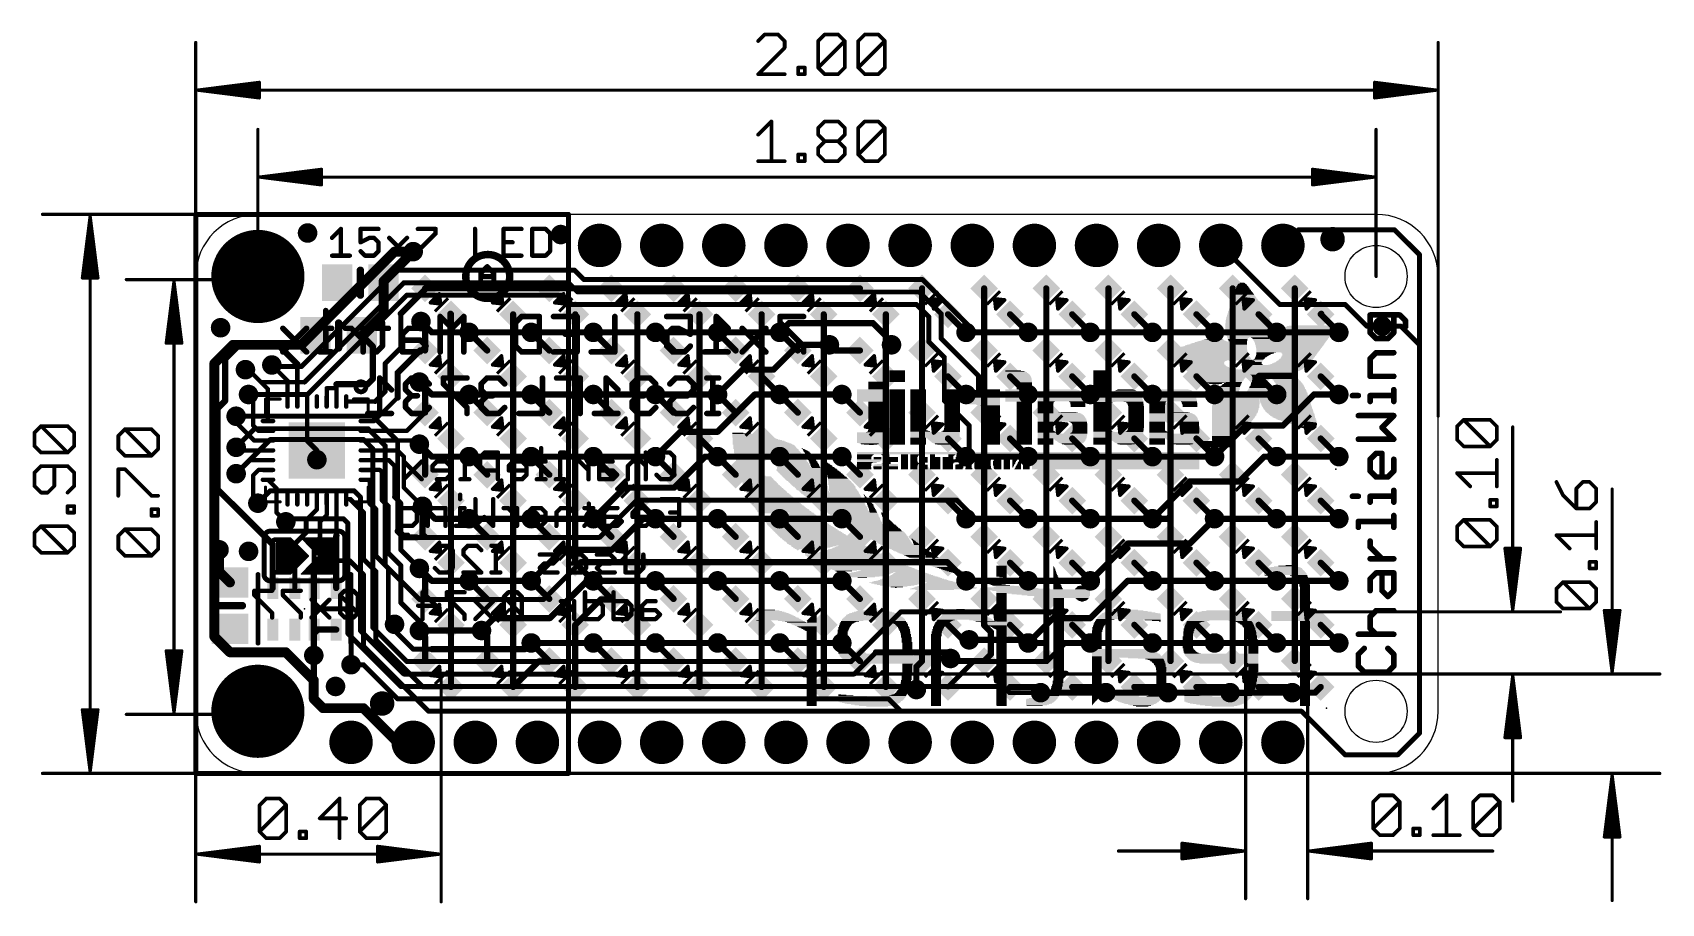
# Model space of a CAD drawing. Extents: x -6.7 to 59.9, y -5.3 to 30.3.
import ezdxf

# ---------------------------------------------------------------- set-up
doc = ezdxf.new("R2010")
doc.units = 0
for name, color, linetype in [('1', 12, 'CONTINUOUS'), ('16', 132, 'CONTINUOUS'), ('17', 110, 'CONTINUOUS'), ('18', 110, 'CONTINUOUS'), ('20', 53, 'CONTINUOUS'), ('21', 40, 'CONTINUOUS'), ('22', 6, 'CONTINUOUS'), ('23', 40, 'CONTINUOUS'), ('24', 6, 'CONTINUOUS'), ('47', 253, 'CONTINUOUS')]:
    doc.layers.add(name, color=color, linetype=linetype)

# ---------------------------------------------------------------- blocks, each defined once
blk = doc.blocks.new('RECT')
blk.add_solid([(-0.5, -0.5), (0.5, -0.5), (-0.5, 0.5), (0.5, 0.5)])
blk = doc.blocks.new('PIE')
at = {"const_width": 0.5}
blk.add_lwpolyline([(0, -0.25, 1), (0, 0.25, 1), (0, -0.25)], format="xyb", dxfattribs=at)
blk = doc.blocks.new('ROUNDP')
at = {"const_width": 0.5}
blk.add_lwpolyline([(0, -0.25, 1), (0, 0.25, 1), (0, -0.25)], format="xyb", dxfattribs=at)
blk = doc.blocks.new('RECT121920X243840R50')
at = {"const_width": 0.1905}
blk.add_lwpolyline([(0.2858, -0.5715), (0.2858, 0.5715, 0.4142), (0.1905, 0.6668), (-0.1905, 0.6668, 0.4142), (-0.2858, 0.5715), (-0.2858, -0.5715, 0.4142), (-0.1905, -0.6668), (0.1905, -0.6668, 0.4142)], format="xyb", close=True, dxfattribs=at)
blk.add_solid([(-0.2159, -0.5969), (0.2159, -0.5969), (-0.2159, 0.5969), (0.2159, 0.5969)])
blk = doc.blocks.new('RECT28800X96000R100')
at = {"const_width": 0.09}
blk.add_lwpolyline([(0.045, -0.21), (0.045, 0.21, 0.4142), (0, 0.255), (0, 0.255, 0.4142), (-0.045, 0.21), (-0.045, -0.21, 0.4142), (0, -0.255), (0, -0.255, 0.4142)], format="xyb", close=True, dxfattribs=at)
blk.add_solid([(-0.0225, -0.2325), (0.0225, -0.2325), (-0.0225, 0.2325), (0.0225, 0.2325)])
blk = doc.blocks.new('ROUNDV')
at = {"const_width": 0.5}
blk.add_lwpolyline([(0, -0.25, 1), (0, 0.25, 1), (0, -0.25)], format="xyb", dxfattribs=at)

msp = doc.modelspace()

# ---------------------------------------------------------------- linework, layer by layer
at = {"layer": '1'}
for points, const_width in [([(0, 22.86), (0, 0)], 0.2032), ([(15.24, 22.86), (0, 22.86)], 0.2032), ([(15.24, 0), (15.24, 22.86)], 0.2032), ([(7.681, 20.127), (8.89, 21.336)], 0.4064), ([(7.681, 20.066), (7.681, 20.127)], 0.4064), ([(7.681, 18.796), (7.681, 20.066)], 0.4064), ([(8.382, 18.796), (9.3757, 19.7897)], 0.254), ([(11.9157, 19.8343), (9.3757, 19.8343)], 0.254), ([(9.3757, 19.7897), (9.3757, 19.8343)], 0.254), ([(14.4557, 19.8343), (11.9157, 19.8343)], 0.254), ([(16.9957, 19.8343), (14.4557, 19.8343)], 0.254), ([(19.5357, 19.8343), (16.9957, 19.8343)], 0.254), ([(22.0757, 19.8343), (19.5357, 19.8343)], 0.254), ([(24.6157, 19.8343), (22.0757, 19.8343)], 0.254), ([(27.1557, 19.8343), (24.6157, 19.8343)], 0.254), ([(29.6957, 19.8343), (29.6957, 17.2943)], 0.254), ([(32.2357, 19.8343), (32.2357, 17.2943)], 0.254), ([(34.7757, 19.8343), (34.7757, 17.2943)], 0.254), ([(37.3157, 17.2943), (37.3157, 19.8343)], 0.254), ([(39.8557, 17.2943), (39.8557, 19.8343)], 0.254), ([(42.3957, 19.8343), (42.3957, 17.2943)], 0.254), ([(44.9357, 19.8343), (44.9357, 17.2943)], 0.254), ([(6.792, 17.907), (7.681, 18.796)], 0.4064), ([(8.382, 17.399), (8.382, 18.796)], 0.2032), ([(10.4363, 18.7737), (10.414, 18.796)], 0.254), ([(10.414, 18.796), (10.414, 16.256)], 0.254), ([(10.4363, 16.2337), (10.4363, 18.7737)], 0.254), ([(12.9763, 16.2337), (12.9763, 18.7737)], 0.254), ([(15.5163, 16.2337), (15.5163, 18.7737)], 0.254), ([(18.0563, 16.2337), (18.0563, 18.7737)], 0.254), ([(20.5963, 18.7737), (20.5963, 16.2337)], 0.254), ([(23.1363, 18.7737), (23.1363, 16.2337)], 0.254), ([(25.6763, 18.7737), (25.6763, 17.7577)], 0.254), ([(28.2163, 18.7737), (28.2163, 16.2337)], 0.254), ([(28.2163, 18.7737), (28.2163, 17.7577)], 0.254), ([(30.7563, 18.7737), (31.496, 18.034)], 0.254), ([(33.2963, 18.7737), (34.036, 18.034)], 0.254), ([(35.8363, 18.7737), (36.576, 18.034)], 0.254), ([(38.3763, 18.7737), (39.116, 18.034)], 0.254), ([(40.9163, 18.7737), (41.656, 18.034)], 0.254), ([(44.196, 18.034), (43.4563, 18.7737)], 0.254), ([(45.9963, 18.7737), (46.0187, 18.796)], 0.254), ([(45.9963, 18.7737), (46.736, 18.034)], 0.254), ([(7.239, 17.46), (6.792, 17.907)], 0.254), ([(9.3757, 18.3103), (9.2075, 18.4785)], 0.254), ([(9.3757, 17.2943), (9.3757, 18.3103)], 0.254), ([(11.9157, 17.2943), (11.176, 18.034)], 0.254), ([(14.4557, 17.2943), (13.716, 18.034)], 0.254), ([(16.9957, 17.2943), (16.256, 18.034)], 0.254), ([(19.5357, 17.2943), (18.796, 18.034)], 0.254), ([(21.336, 18.034), (22.0757, 17.2943)], 0.254), ([(24.6157, 17.2943), (23.876, 18.034)], 0.254), ([(49.276, 18.288), (48.514, 18.288)], 0.2032), ([(50.038, 17.526), (49.276, 18.288)], 0.2032), ([(1.778, 17.526), (1.2065, 16.9545)], 0.254), ([(3.3655, 17.526), (1.778, 17.526)], 0.254), ([(4.153, 16.7385), (3.3655, 17.526)], 0.254), ([(7.239, 16.129), (7.239, 17.46)], 0.254), ([(7.747, 16.764), (8.382, 17.399)], 0.2032), ([(9.1663, 17.2943), (8.255, 16.383)], 0.254), ([(9.1663, 17.2943), (9.3757, 17.2943)], 0.2032), ([(25.6763, 17.7577), (25.908, 17.526)], 0.254), ([(25.6763, 17.2943), (25.908, 17.526)], 0.254), ([(25.6763, 16.2337), (25.6763, 17.2943)], 0.254), ([(26.1397, 17.2943), (25.908, 17.526)], 0.254), ([(27.1557, 17.2943), (26.1397, 17.2943)], 0.254), ([(28.2163, 17.7577), (28.448, 17.526)], 0.254), ([(29.6957, 17.2943), (29.6957, 14.7543)], 0.254), ([(32.2357, 17.2943), (32.2357, 14.7543)], 0.254), ([(34.7757, 17.2943), (34.7757, 14.7543)], 0.254), ([(37.3157, 14.7543), (37.3157, 17.2943)], 0.254), ([(39.8557, 17.2943), (39.8557, 14.7543)], 0.254), ([(42.3957, 17.2943), (42.3957, 14.7543)], 0.254), ([(44.9357, 17.2943), (44.9357, 16.256)], 0.254), ([(50.038, 1.651), (50.038, 17.526)], 0.2032), ([(1.2065, 16.9545), (1.2065, 15.24)], 0.254), ([(3.753, 16.059), (3.1115, 16.7005)], 0.1778), ([(4.153, 16.66), (4.153, 16.7385)], 0.254), ([(4.153, 15.208), (4.153, 16.66)], 0.1778), ([(7.747, 15.621), (7.747, 16.764)], 0.2032), ([(2.159, 16.51), (2.032, 16.51)], 0.1778), ([(2.953, 15.716), (2.159, 16.51)], 0.1778), ([(3.753, 15.208), (3.753, 16.059)], 0.1778), ([(5.753, 15.913), (7.023, 15.913)], 0.254), ([(5.753, 15.913), (5.753, 15.748)], 0.1778), ([(7.023, 15.913), (7.239, 16.129)], 0.254), ([(8.255, 16.383), (8.255, 15.367)], 0.254), ([(9.3757, 15.7703), (9.144, 16.002)], 0.254), ([(10.414, 16.256), (10.4363, 16.2337)], 0.254), ([(10.4363, 13.6937), (10.4363, 16.2337)], 0.254), ([(12.9763, 13.6937), (12.9763, 16.2337)], 0.254), ([(15.5163, 13.6937), (15.5163, 16.2337)], 0.254), ([(18.0563, 13.6937), (18.0563, 16.2337)], 0.254), ([(20.5963, 16.2337), (20.5963, 13.6937)], 0.254), ([(23.1363, 13.6937), (23.1363, 16.2337)], 0.254), ([(23.1363, 16.2337), (23.876, 15.494)], 0.254), ([(25.6763, 13.6937), (25.6763, 16.2337)], 0.254), ([(28.2163, 16.2337), (28.2163, 13.6937)], 0.254), ([(31.496, 15.494), (30.7563, 16.2337)], 0.254), ([(33.2963, 16.2337), (34.036, 15.494)], 0.254), ([(35.8363, 16.2337), (36.576, 15.494)], 0.254), ([(38.3763, 16.2337), (39.116, 15.494)], 0.254), ([(40.9163, 16.2337), (41.656, 15.494)], 0.254), ([(43.4563, 16.2337), (43.4787, 16.256)], 0.254), ([(43.4563, 16.2337), (44.196, 15.494)], 0.254), ([(43.4787, 16.256), (44.9357, 16.256)], 0.254), ([(44.9357, 16.256), (44.9357, 14.7543)], 0.254), ([(45.9963, 16.2337), (46.736, 15.494)], 0.254), ([(1.2065, 15.24), (0.889, 14.9225)], 0.254), ([(2.3495, 15.3035), (2.159, 15.494)], 0.1778), ([(2.3495, 14.224), (2.3495, 15.3035)], 0.1778), ([(2.953, 14.408), (2.953, 15.716)], 0.1778), ([(5.353, 15.208), (5.353, 15.748)], 0.1778), ([(5.353, 15.748), (5.753, 15.748)], 0.1778), ([(5.753, 15.748), (5.753, 15.208)], 0.1778), ([(8.255, 15.367), (7.296, 14.408)], 0.1778), ([(7.334, 15.208), (7.747, 15.621)], 0.2032), ([(9.3757, 14.7543), (9.3757, 15.7703)], 0.254), ([(11.176, 15.494), (11.9157, 14.7543)], 0.254), ([(14.4557, 14.7543), (13.716, 15.494)], 0.254), ([(16.9957, 14.7543), (16.256, 15.494)], 0.254), ([(19.5357, 14.7543), (18.796, 15.494)], 0.254), ([(22.0757, 14.7543), (21.336, 15.494)], 0.254), ([(24.6157, 14.7543), (23.876, 15.494)], 0.254), ([(26.416, 15.494), (27.1557, 14.7543)], 0.254), ([(0.889, 14.9225), (0.889, 11.6205)], 0.254), ([(1.651, 14.351), (1.651, 14.605)], 0.1778), ([(4.553, 15.208), (4.553, 13.608)], 0.1778), ([(7.334, 15.208), (6.153, 15.208)], 0.1778), ([(8.6293, 14.008), (9.3757, 14.7543)], 0.1778), ([(29.6957, 14.7543), (29.6957, 12.2143)], 0.254), ([(32.2357, 14.7543), (32.2357, 12.2143)], 0.254), ([(34.7757, 14.7543), (34.7757, 12.2143)], 0.254), ([(37.3157, 12.2143), (37.3157, 14.7543)], 0.254), ([(39.8557, 14.7543), (39.8557, 12.2143)], 0.254), ([(42.3957, 13.462), (42.3957, 14.7543)], 0.254), ([(44.9357, 14.7543), (44.9357, 12.2143)], 0.254), ([(2.394, 13.608), (1.651, 14.351)], 0.1778), ([(2.5655, 14.008), (2.3495, 14.224)], 0.1778), ([(2.953, 14.008), (2.5655, 14.008)], 0.1778), ([(7.296, 14.408), (6.953, 14.408)], 0.1778), ([(6.953, 14.008), (8.6293, 14.008)], 0.1778), ([(1.778, 13.208), (1.651, 13.335)], 0.1778), ([(2.953, 13.608), (2.394, 13.608)], 0.1778), ([(4.553, 13.608), (4.953, 13.208)], 0.2032), ([(6.953, 13.608), (8.998, 13.608)], 0.1778), ([(8.998, 13.608), (9.144, 13.462)], 0.254), ([(9.3757, 13.2303), (9.144, 13.462)], 0.254), ([(9.3757, 12.2143), (9.3757, 13.2303)], 0.254), ([(10.4363, 11.1537), (10.4363, 13.6937)], 0.254), ([(12.9763, 11.1537), (12.9763, 13.6937)], 0.254), ([(15.5163, 11.1537), (15.5163, 13.6937)], 0.254), ([(18.0563, 11.1537), (18.0563, 13.6937)], 0.254), ([(20.5963, 13.6937), (20.5963, 11.1537)], 0.254), ([(20.5963, 13.6937), (21.336, 12.954)], 0.254), ([(23.1363, 11.1537), (23.1363, 13.6937)], 0.254), ([(25.6763, 11.1537), (25.6763, 13.6937)], 0.254), ([(28.2163, 13.6937), (28.2163, 11.1537)], 0.254), ([(31.496, 12.954), (30.7563, 13.6937)], 0.254), ([(33.2963, 13.6937), (34.036, 12.954)], 0.254), ([(35.8363, 13.6937), (36.576, 12.954)], 0.254), ([(38.3763, 13.6937), (39.116, 12.954)], 0.254), ([(40.9163, 13.6937), (41.148, 13.462)], 0.254), ([(40.9163, 13.6937), (41.656, 12.954)], 0.254), ([(41.148, 13.462), (42.3957, 13.462)], 0.254), ([(42.3957, 12.2143), (42.3957, 13.462)], 0.254), ([(43.4563, 13.6937), (44.196, 12.954)], 0.254), ([(46.736, 12.954), (45.9963, 13.6937)], 0.254), ([(2.2035, 12.808), (1.651, 12.2555)], 0.1778), ([(2.953, 13.208), (1.778, 13.208)], 0.1778), ([(2.953, 12.808), (2.2035, 12.808)], 0.1778), ([(2.953, 13.208), (3.048, 13.208)], 0.1778), ([(6.953, 13.208), (8.255, 13.208)], 0.1778), ([(6.953, 12.808), (7.893, 12.808)], 0.1778), ([(7.893, 12.808), (8.128, 12.573)], 0.1778), ([(8.128, 12.573), (8.128, 11.303)], 0.1778), ([(8.255, 13.208), (8.509, 12.954)], 0.1778), ([(8.509, 12.954), (8.509, 11.684)], 0.1778), ([(11.9157, 12.2143), (11.176, 12.954)], 0.254), ([(14.4557, 12.2143), (13.716, 12.954)], 0.254), ([(16.256, 12.954), (16.9957, 12.2143)], 0.254), ([(19.5357, 12.2143), (18.796, 12.954)], 0.254), ([(22.0757, 12.2143), (21.336, 12.954)], 0.254), ([(24.6157, 12.2143), (23.876, 12.954)], 0.254), ([(26.416, 12.954), (27.1557, 12.2143)], 0.254), ([(1.7145, 12.2555), (1.651, 12.2555)], 0.1778), ([(2.5655, 12.408), (2.3495, 12.192)], 0.1778), ([(2.3495, 12.192), (2.3495, 11.2395)], 0.1778), ([(2.953, 12.408), (2.5655, 12.408)], 0.1778), ([(2.953, 12.008), (3.302, 11.659)], 0.1778), ([(6.953, 12.408), (7.531, 12.408)], 0.1778), ([(6.953, 12.008), (7.042, 12.008)], 0.1778), ([(7.042, 12.008), (7.112, 11.938)], 0.1778), ([(7.112, 11.938), (7.112, 11.049)], 0.1778), ([(7.531, 12.408), (7.62, 12.319)], 0.1778), ([(7.62, 12.319), (7.62, 11.176)], 0.2032), ([(29.6957, 12.2143), (29.6957, 9.6743)], 0.254), ([(32.2357, 12.2143), (32.2357, 9.6743)], 0.254), ([(34.7757, 12.2143), (34.7757, 9.6743)], 0.254), ([(37.3157, 9.6743), (37.3157, 12.2143)], 0.254), ([(39.8557, 12.2143), (39.8557, 10.5183)], 0.254), ([(42.3957, 9.6743), (42.3957, 12.2143)], 0.254), ([(44.9357, 9.6743), (44.9357, 12.2143)], 0.254), ([(0.889, 11.6205), (3.145, 9.3645)], 0.254), ([(2.3495, 11.2395), (2.54, 11.049)], 0.1778), ([(3.302, 11.659), (3.302, 10.668)], 0.1778), ([(8.128, 11.303), (8.382, 11.049)], 0.2032), ([(8.509, 11.684), (9.271, 10.922)], 0.1778), ([(3.302, 10.668), (3.683, 10.287)], 0.1778), ([(4.953, 10.795), (4.5085, 10.3505)], 0.1778), ([(4.953, 11.208), (4.953, 10.795)], 0.1778), ([(5.353, 11.208), (5.353, 10.56)], 0.1778), ([(5.753, 11.208), (5.753, 9.721)], 0.1778), ([(6.318, 11.208), (6.153, 11.208)], 0.1778), ([(6.318, 11.208), (6.858, 10.668)], 0.2032), ([(6.858, 10.668), (6.858, 8.763)], 0.2032), ([(7.112, 11.049), (7.366, 10.795)], 0.2032), ([(7.366, 10.795), (7.366, 8.89)], 0.2032), ([(7.62, 11.176), (7.874, 10.922)], 0.2032), ([(7.874, 10.922), (7.874, 9.017)], 0.2032), ([(8.382, 11.049), (8.382, 9.144)], 0.2032), ([(9.271, 9.779), (9.271, 10.922)], 0.254), ([(10.4363, 8.6137), (10.4363, 11.1537)], 0.254), ([(12.9763, 8.6137), (12.9763, 11.1537)], 0.254), ([(15.5163, 8.6137), (15.5163, 11.1537)], 0.254), ([(18.0563, 8.6137), (18.0563, 11.1537)], 0.254), ([(18.0563, 11.1537), (18.796, 10.414)], 0.254), ([(20.5963, 11.1537), (20.5963, 8.6137)], 0.254), ([(23.1363, 8.6137), (23.1363, 11.1537)], 0.254), ([(25.6763, 8.6137), (25.6763, 11.1537)], 0.254), ([(28.2163, 11.1537), (28.2163, 8.6137)], 0.254), ([(31.496, 10.414), (30.7563, 11.1537)], 0.254), ([(33.2963, 11.1537), (34.036, 10.414)], 0.254), ([(35.8363, 11.1537), (36.576, 10.414)], 0.254), ([(38.3763, 11.1537), (39.116, 10.414)], 0.254), ([(40.9163, 11.1537), (41.656, 10.414)], 0.254), ([(43.4563, 11.1537), (44.196, 10.414)], 0.254), ([(45.9963, 11.1537), (46.736, 10.414)], 0.254), ([(4.5085, 9.8425), (4.5085, 10.3505)], 0.2032), ([(5.08, 10.287), (5.08, 9.632)], 0.2032), ([(5.353, 10.56), (5.08, 10.287)], 0.1778), ([(11.9157, 9.6743), (11.176, 10.414)], 0.254), ([(13.716, 10.414), (14.4557, 9.6743)], 0.254), ([(16.9957, 9.6743), (16.256, 10.414)], 0.254), ([(19.5357, 9.6743), (18.796, 10.414)], 0.254), ([(22.0757, 9.6743), (21.336, 10.414)], 0.254), ([(24.6157, 9.6743), (23.876, 10.414)], 0.254), ([(26.416, 10.414), (27.1557, 9.6743)], 0.254), ([(39.116, 10.414), (39.116, 10.414)], 0.254), ([(39.7513, 10.414), (39.116, 10.414)], 0.254), ([(39.8557, 10.5183), (39.7513, 10.414)], 0.254), ([(39.8557, 10.5183), (39.8557, 9.6743)], 0.254), ([(0.9525, 8.2525), (0.9525, 9.144)], 0.4064), ([(3.145, 9.3645), (3.145, 7.581)], 0.254), ([(4.045, 9.379), (4.5085, 9.8425)], 0.2032), ([(4.045, 8.89), (4.045, 9.379)], 0.2032), ([(5.08, 9.632), (4.845, 9.397)], 0.2032), ([(4.845, 9.397), (4.845, 7.581)], 0.2032), ([(5.753, 9.721), (5.745, 9.713)], 0.254), ([(5.745, 9.713), (5.745, 7.581)], 0.254), ([(9.3757, 9.6743), (9.271, 9.779)], 0.254), ([(29.6957, 9.6743), (29.6957, 7.1343)], 0.254), ([(32.2357, 9.6743), (32.2357, 7.1343)], 0.254), ([(34.7757, 9.6743), (34.7757, 7.1343)], 0.254), ([(37.3157, 8.6137), (37.3157, 9.6743)], 0.254), ([(39.8557, 9.6743), (39.8557, 7.1343)], 0.254), ([(42.3957, 7.1343), (42.3957, 9.6743)], 0.254), ([(44.9357, 9.6743), (44.9357, 7.1343)], 0.254), ([(3.937, 8.89), (4.045, 8.89)], 0.1778), ([(4.045, 7.581), (4.045, 8.89)], 0.2032), ([(5.745, 8.6995), (5.745, 7.581)], 0.2032), ([(6.2865, 8.6995), (5.745, 8.6995)], 0.2032), ([(6.2865, 8.6995), (6.858, 8.128)], 0.2032), ([(6.858, 8.763), (7.366, 8.255)], 0.2032), ([(7.366, 8.89), (7.874, 8.382)], 0.2032), ([(7.874, 9.017), (8.382, 8.509)], 0.2032), ([(8.382, 9.144), (9.144, 8.382)], 0.2032), ([(10.4363, 6.0737), (10.4363, 8.6137)], 0.254), ([(12.9763, 6.0737), (12.9763, 8.6137)], 0.254), ([(15.5163, 8.6137), (16.256, 7.874)], 0.254), ([(18.0563, 6.0737), (18.0563, 8.6137)], 0.254), ([(20.5963, 8.6137), (20.5963, 6.0737)], 0.254), ([(23.1363, 6.0737), (23.1363, 8.6137)], 0.254), ([(25.6763, 6.0737), (25.6763, 8.6137)], 0.254), ([(28.2163, 8.6137), (28.2163, 6.0737)], 0.254), ([(30.7563, 8.6137), (31.496, 7.874)], 0.254), ([(33.2963, 8.6137), (34.036, 7.874)], 0.254), ([(35.8363, 8.6137), (36.576, 7.874)], 0.254), ([(36.576, 7.874), (37.3157, 8.6137)], 0.254), ([(37.3157, 7.1343), (37.3157, 8.6137)], 0.254), ([(38.3763, 8.6137), (39.116, 7.874)], 0.254), ([(40.9163, 8.6137), (41.656, 7.874)], 0.254), ([(43.4563, 8.6137), (44.196, 7.874)], 0.254), ([(46.736, 7.874), (45.9963, 8.6137)], 0.254), ([(1.397, 7.808), (0.9525, 8.2525)], 0.4064), ([(6.858, 8.128), (6.858, 5.207)], 0.2032), ([(7.366, 8.255), (7.366, 5.461)], 0.2032), ([(7.874, 8.382), (7.874, 6.35)], 0.2032), ([(8.382, 8.509), (8.382, 6.985)], 0.2032), ([(9.3757, 8.1503), (9.144, 8.382)], 0.254), ([(9.3757, 7.1343), (9.3757, 8.1503)], 0.254), ([(11.176, 7.874), (11.9157, 7.1343)], 0.254), ([(14.4557, 7.1343), (13.716, 7.874)], 0.254), ([(16.9957, 7.1343), (16.256, 7.874)], 0.254), ([(19.5357, 7.1343), (18.796, 7.874)], 0.254), ([(22.0757, 7.1343), (21.336, 7.874)], 0.254), ([(24.6157, 7.1343), (23.876, 7.874)], 0.254), ([(26.416, 7.874), (27.1557, 7.1343)], 0.254), ([(36.576, 7.874), (36.576, 7.874)], 0.254), ([(4.845, 7.581), (4.845, 6.731)], 0.2032), ([(4.845, 6.731), (6.096, 6.731)], 0.2032), ([(6.096, 6.731), (6.35, 6.477)], 0.2032), ([(8.382, 6.985), (9.144, 6.223)], 0.2032), ([(16.5547, 7.112), (15.5163, 6.0737)], 0.254), ([(16.9733, 7.112), (16.5547, 7.112)], 0.254), ([(16.9957, 7.1343), (16.9733, 7.112)], 0.254), ([(29.6957, 7.1343), (29.6957, 4.5943)], 0.254), ([(32.2357, 7.1343), (32.2357, 6.0548)], 0.254), ([(34.7757, 7.1343), (34.7757, 5.334)], 0.254), ([(37.3157, 4.5943), (37.3157, 7.1343)], 0.254), ([(39.8557, 7.1343), (39.8557, 4.5943)], 0.254), ([(42.3957, 4.5943), (42.3957, 7.1343)], 0.254), ([(44.9357, 7.1343), (44.9357, 4.5943)], 0.254), ([(4.983, 5.872), (4.826, 5.715)], 0.254), ([(5.745, 5.881), (4.845, 5.881)], 0.254), ([(4.974, 5.881), (4.845, 5.881)], 0.254), ([(4.983, 5.872), (4.974, 5.881)], 0.254), ([(6.35, 6.477), (6.35, 4.445)], 0.2032), ([(7.874, 6.35), (8.128, 6.096)], 0.2032), ([(9.144, 6.223), (9.144, 5.842)], 0.2032), ([(10.4363, 3.5337), (10.4363, 6.0737)], 0.254), ([(12.9763, 6.0737), (12.9763, 3.5337)], 0.254), ([(15.5163, 3.5337), (15.5163, 6.0737)], 0.254), ([(18.0563, 3.5337), (18.0563, 6.0737)], 0.254), ([(20.5963, 6.0737), (20.5963, 3.5337)], 0.254), ([(23.1363, 3.5337), (23.1363, 6.0737)], 0.254), ([(25.6763, 3.5337), (25.6763, 6.0737)], 0.254), ([(28.2163, 6.0737), (28.2163, 3.5337)], 0.254), ([(30.7563, 6.0737), (31.369, 5.461)], 0.254), ([(32.2357, 6.0548), (32.512, 5.7785)], 0.254), ([(33.2963, 6.0737), (34.036, 5.334)], 0.254), ([(35.8363, 6.0737), (36.576, 5.334)], 0.254), ([(39.116, 5.334), (38.3763, 6.0737)], 0.254), ([(40.9163, 6.0737), (41.656, 5.334)], 0.254), ([(43.4563, 6.0737), (44.196, 5.334)], 0.254), ([(45.9963, 6.0737), (46.736, 5.334)], 0.254), ([(4.826, 5.715), (4.826, 4.826)], 0.254), ([(7.366, 5.461), (9.2933, 3.5337)], 0.2032), ([(9.3757, 5.6103), (9.144, 5.842)], 0.254), ([(9.3757, 4.5943), (9.3757, 5.6103)], 0.254), ([(11.9157, 5.6103), (11.684, 5.842)], 0.254), ([(11.9157, 4.5943), (11.9157, 5.6103)], 0.254), ([(13.716, 5.334), (14.4557, 4.5943)], 0.254), ([(16.9957, 4.5943), (16.256, 5.334)], 0.254), ([(19.5357, 4.5943), (18.796, 5.334)], 0.254), ([(22.0757, 4.5943), (21.336, 5.334)], 0.254), ([(24.6157, 4.5943), (23.876, 5.334)], 0.254), ([(27.1557, 4.5943), (26.416, 5.334)], 0.254), ([(31.369, 5.461), (31.623, 5.461)], 0.254), ([(32.512, 5.7785), (32.512, 4.8707)], 0.254), ([(34.7757, 5.334), (34.036, 5.334)], 0.254), ([(34.7757, 5.334), (34.7757, 4.5943)], 0.254), ([(6.858, 5.207), (9.525, 2.54)], 0.2032), ([(14.0147, 4.572), (12.9763, 3.5337)], 0.254), ([(14.4333, 4.572), (14.0147, 4.572)], 0.254), ([(14.4557, 4.5943), (14.4333, 4.572)], 0.254), ([(29.6957, 4.5943), (29.464, 4.3627)], 0.254), ([(29.6957, 4.5943), (29.591, 4.4897)], 0.2032), ([(31.817, 4.5943), (30.7563, 3.5337)], 0.2032), ([(30.861, 4.699), (30.9657, 4.5943)], 0.254), ([(30.9657, 4.5943), (32.2357, 4.5943)], 0.254), ([(32.2357, 4.5943), (31.817, 4.5943)], 0.2032), ([(32.512, 4.8707), (32.2357, 4.5943)], 0.254), ([(29.464, 4.3627), (29.464, 3.429)], 0.254), ([(9.2933, 3.5337), (10.4363, 3.5337)], 0.2032), ([(30.988, 3.7653), (30.7563, 3.5337)], 0.2032), ([(33.2963, 3.5337), (34.3123, 3.5337)], 0.254), ([(34.3123, 3.5337), (34.544, 3.302)], 0.254), ([(35.8363, 3.5337), (36.9793, 3.5337)], 0.254), ([(36.9793, 3.5337), (37.211, 3.302)], 0.254), ([(38.3763, 3.5337), (39.5193, 3.5337)], 0.254), ([(39.5193, 3.5337), (39.751, 3.302)], 0.254), ([(40.9163, 3.5337), (42.0593, 3.5337)], 0.254), ([(42.0593, 3.5337), (42.291, 3.302)], 0.254), ([(43.4563, 3.5337), (44.5993, 3.5337)], 0.254), ([(44.5993, 3.5337), (44.831, 3.302)], 0.254), ([(45.7647, 3.302), (44.831, 3.302)], 0.254), ([(45.9963, 3.5337), (45.7647, 3.302)], 0.254), ([(9.525, 2.54), (45.212, 2.54)], 0.2032), ([(45.212, 2.54), (46.99, 0.762)], 0.2032), ([(49.149, 0.762), (50.038, 1.651)], 0.2032), ([(46.99, 0.762), (49.149, 0.762)], 0.2032), ([(0, 0), (15.24, 0)], 0.2032)]:
    msp.add_lwpolyline(points, dxfattribs=dict(at, const_width=const_width))
for points, const_width in [([(0.0508, 22.86, 1), (-0.0508, 22.86)], 0.1016), ([(0, 22.9108, 1), (0, 22.8092)], 0.1016), ([(15.2908, 22.86, 1), (15.1892, 22.86)], 0.1016), ([(15.24, 22.8092, 1), (15.24, 22.9108)], 0.1016), ([(8.9618, 21.2642, 1), (8.8182, 21.4078)], 0.2032), ([(7.7826, 20.127, 1), (7.5794, 20.127)], 0.2032), ([(7.7826, 20.066, 1), (7.5794, 20.066)], 0.2032), ([(7.5794, 20.066, 1), (7.7826, 20.066)], 0.2032), ([(7.6092, 20.1988, 1), (7.7528, 20.0552)], 0.2032), ([(9.3757, 19.8978, 1), (9.3757, 19.7708)], 0.127), ([(9.4392, 19.8343, 1), (9.3122, 19.8343)], 0.127), ([(9.3122, 19.7897, 1), (9.4392, 19.7897)], 0.127), ([(9.4206, 19.7448, 1), (9.3308, 19.8346)], 0.127), ([(11.9157, 19.8978, 1), (11.9157, 19.7708)], 0.127), ([(11.9157, 19.7708, 1), (11.9157, 19.8978)], 0.127), ([(14.4557, 19.8978, 1), (14.4557, 19.7708)], 0.127), ([(14.4557, 19.7708, 1), (14.4557, 19.8978)], 0.127), ([(16.9957, 19.8978, 1), (16.9957, 19.7708)], 0.127), ([(16.9957, 19.7708, 1), (16.9957, 19.8978)], 0.127), ([(19.5357, 19.8978, 1), (19.5357, 19.7708)], 0.127), ([(19.5357, 19.7708, 1), (19.5357, 19.8978)], 0.127), ([(22.0757, 19.8978, 1), (22.0757, 19.7708)], 0.127), ([(22.0757, 19.7708, 1), (22.0757, 19.8978)], 0.127), ([(24.6157, 19.8978, 1), (24.6157, 19.7708)], 0.127), ([(24.6157, 19.7708, 1), (24.6157, 19.8978)], 0.127), ([(27.1557, 19.7708, 1), (27.1557, 19.8978)], 0.127), ([(29.7592, 19.8343, 1), (29.6322, 19.8343)], 0.127), ([(32.2992, 19.8343, 1), (32.1722, 19.8343)], 0.127), ([(34.8392, 19.8343, 1), (34.7122, 19.8343)], 0.127), ([(37.3792, 19.8343, 1), (37.2522, 19.8343)], 0.127), ([(39.9192, 19.8343, 1), (39.7922, 19.8343)], 0.127), ([(42.4592, 19.8343, 1), (42.3322, 19.8343)], 0.127), ([(44.9992, 19.8343, 1), (44.8722, 19.8343)], 0.127), ([(7.5794, 18.796, 1), (7.7826, 18.796)], 0.2032), ([(7.7528, 18.7242, 1), (7.6092, 18.8678)], 0.2032), ([(8.3371, 18.8409, 1), (8.4269, 18.7511)], 0.127), ([(8.4328, 18.796, 1), (8.3312, 18.796)], 0.1016), ([(10.4589, 18.8409, 1), (10.3691, 18.7511)], 0.127), ([(10.4775, 18.796, 1), (10.3505, 18.796)], 0.127), ([(10.4998, 18.7737, 1), (10.3728, 18.7737)], 0.127), ([(10.3914, 18.7288, 1), (10.4812, 18.8186)], 0.127), ([(13.0398, 18.7737, 1), (12.9128, 18.7737)], 0.127), ([(15.5798, 18.7737, 1), (15.4528, 18.7737)], 0.127), ([(18.1198, 18.7737, 1), (17.9928, 18.7737)], 0.127), ([(20.6598, 18.7737, 1), (20.5328, 18.7737)], 0.127), ([(23.1998, 18.7737, 1), (23.0728, 18.7737)], 0.127), ([(25.7398, 18.7737, 1), (25.6128, 18.7737)], 0.127), ([(28.2798, 18.7737, 1), (28.1528, 18.7737)], 0.127), ([(28.2798, 18.7737, 1), (28.1528, 18.7737)], 0.127), ([(30.8012, 18.8186, 1), (30.7114, 18.7288)], 0.127), ([(33.3412, 18.8186, 1), (33.2514, 18.7288)], 0.127), ([(35.8812, 18.8186, 1), (35.7914, 18.7288)], 0.127), ([(38.4212, 18.8186, 1), (38.3314, 18.7288)], 0.127), ([(40.9612, 18.8186, 1), (40.8714, 18.7288)], 0.127), ([(43.5012, 18.8186, 1), (43.4114, 18.7288)], 0.127), ([(46.0412, 18.8186, 1), (45.9514, 18.7288)], 0.127), ([(45.9514, 18.8186, 1), (46.0412, 18.7288)], 0.127), ([(46.0636, 18.7511, 1), (45.9738, 18.8409)], 0.127), ([(6.7202, 17.9788, 1), (6.8638, 17.8352)], 0.2032), ([(6.8369, 17.9519, 1), (6.7471, 17.8621)], 0.127), ([(9.2524, 18.5234, 1), (9.1626, 18.4336)], 0.127), ([(9.4392, 18.3103, 1), (9.3122, 18.3103)], 0.127), ([(9.3308, 18.2654, 1), (9.4206, 18.3552)], 0.127), ([(11.2209, 18.0789, 1), (11.1311, 17.9891)], 0.127), ([(13.7609, 18.0789, 1), (13.6711, 17.9891)], 0.127), ([(16.3009, 18.0789, 1), (16.2111, 17.9891)], 0.127), ([(18.8409, 18.0789, 1), (18.7511, 17.9891)], 0.127), ([(21.3809, 18.0789, 1), (21.2911, 17.9891)], 0.127), ([(23.9209, 18.0789, 1), (23.8311, 17.9891)], 0.127), ([(31.4511, 17.9891, 1), (31.5409, 18.0789)], 0.127), ([(33.9911, 17.9891, 1), (34.0809, 18.0789)], 0.127), ([(36.5311, 17.9891, 1), (36.6209, 18.0789)], 0.127), ([(39.0711, 17.9891, 1), (39.1609, 18.0789)], 0.127), ([(41.6111, 17.9891, 1), (41.7009, 18.0789)], 0.127), ([(44.1511, 17.9891, 1), (44.2409, 18.0789)], 0.127), ([(46.6911, 17.9891, 1), (46.7809, 18.0789)], 0.127), ([(48.514, 18.3388, 1), (48.514, 18.2372)], 0.1016), ([(49.3119, 18.3239, 1), (49.2401, 18.2521)], 0.1016), ([(49.276, 18.2372, 1), (49.276, 18.3388)], 0.1016), ([(1.778, 17.5895, 1), (1.778, 17.4625)], 0.127), ([(1.8229, 17.4811, 1), (1.7331, 17.5709)], 0.127), ([(3.4104, 17.5709, 1), (3.3206, 17.4811)], 0.127), ([(3.3655, 17.4625, 1), (3.3655, 17.5895)], 0.127), ([(7.3025, 17.46, 1), (7.1755, 17.46)], 0.127), ([(7.1941, 17.4151, 1), (7.2839, 17.5049)], 0.127), ([(8.3312, 17.399, 1), (8.4328, 17.399)], 0.1016), ([(8.4179, 17.3631, 1), (8.3461, 17.4349)], 0.1016), ([(9.2112, 17.2494, 1), (9.1214, 17.3392)], 0.127), ([(9.1663, 17.3451, 1), (9.1663, 17.2435)], 0.1016), ([(9.3122, 17.2943, 1), (9.4392, 17.2943)], 0.127), ([(9.3757, 17.2435, 1), (9.3757, 17.3451)], 0.1016), ([(11.8708, 17.2494, 1), (11.9606, 17.3392)], 0.127), ([(14.4108, 17.2494, 1), (14.5006, 17.3392)], 0.127), ([(16.9508, 17.2494, 1), (17.0406, 17.3392)], 0.127), ([(19.4908, 17.2494, 1), (19.5806, 17.3392)], 0.127), ([(22.0308, 17.2494, 1), (22.1206, 17.3392)], 0.127), ([(24.5708, 17.2494, 1), (24.6606, 17.3392)], 0.127), ([(25.7212, 17.8026, 1), (25.6314, 17.7128)], 0.127), ([(25.6128, 17.7577, 1), (25.7398, 17.7577)], 0.127), ([(25.7398, 17.2943, 1), (25.6128, 17.2943)], 0.127), ([(25.6314, 17.3392, 1), (25.7212, 17.2494)], 0.127), ([(25.9529, 17.5709, 1), (25.8631, 17.4811)], 0.127), ([(25.9529, 17.4811, 1), (25.8631, 17.5709)], 0.127), ([(25.8631, 17.4811, 1), (25.9529, 17.5709)], 0.127), ([(26.1397, 17.3578, 1), (26.1397, 17.2308)], 0.127), ([(26.0948, 17.2494, 1), (26.1846, 17.3392)], 0.127), ([(27.1557, 17.2308, 1), (27.1557, 17.3578)], 0.127), ([(28.2612, 17.8026, 1), (28.1714, 17.7128)], 0.127), ([(28.1528, 17.7577, 1), (28.2798, 17.7577)], 0.127), ([(28.4031, 17.4811, 1), (28.4929, 17.5709)], 0.127), ([(29.7592, 17.2943, 1), (29.6322, 17.2943)], 0.127), ([(29.6322, 17.2943, 1), (29.7592, 17.2943)], 0.127), ([(32.2992, 17.2943, 1), (32.1722, 17.2943)], 0.127), ([(32.1722, 17.2943, 1), (32.2992, 17.2943)], 0.127), ([(34.8392, 17.2943, 1), (34.7122, 17.2943)], 0.127), ([(34.7122, 17.2943, 1), (34.8392, 17.2943)], 0.127), ([(37.3792, 17.2943, 1), (37.2522, 17.2943)], 0.127), ([(37.2522, 17.2943, 1), (37.3792, 17.2943)], 0.127), ([(39.9192, 17.2943, 1), (39.7922, 17.2943)], 0.127), ([(39.7922, 17.2943, 1), (39.9192, 17.2943)], 0.127), ([(42.4592, 17.2943, 1), (42.3322, 17.2943)], 0.127), ([(42.3322, 17.2943, 1), (42.4592, 17.2943)], 0.127), ([(44.9992, 17.2943, 1), (44.8722, 17.2943)], 0.127), ([(44.8722, 17.2943, 1), (44.9992, 17.2943)], 0.127), ([(50.0888, 17.526, 1), (49.9872, 17.526)], 0.1016), ([(50.0021, 17.4901, 1), (50.0739, 17.5619)], 0.1016), ([(1.27, 16.9545, 1), (1.143, 16.9545)], 0.127), ([(1.1616, 16.9994, 1), (1.2514, 16.9096)], 0.127), ([(3.1429, 16.7319, 1), (3.0801, 16.6691)], 0.0889), ([(4.2165, 16.7385, 1), (4.0895, 16.7385)], 0.127), ([(4.0895, 16.66, 1), (4.2165, 16.66)], 0.127), ([(4.1081, 16.6936, 1), (4.1979, 16.7834)], 0.127), ([(4.1975, 16.66, 1), (4.1086, 16.66)], 0.0889), ([(7.7978, 16.764, 1), (7.6962, 16.764)], 0.1016), ([(7.7111, 16.7999, 1), (7.7829, 16.7281)], 0.1016), ([(2.032, 16.5545, 1), (2.032, 16.4656)], 0.0889), ([(2.1904, 16.5414, 1), (2.1276, 16.4786)], 0.0889), ([(2.159, 16.4656, 1), (2.159, 16.5545)], 0.0889), ([(3.7974, 16.059, 1), (3.7086, 16.059)], 0.0889), ([(3.7216, 16.0276, 1), (3.7844, 16.0904)], 0.0889), ([(5.753, 15.9765, 1), (5.753, 15.8495)], 0.127), ([(5.7975, 15.913, 1), (5.7085, 15.913)], 0.0889), ([(6.9781, 15.9579, 1), (7.0679, 15.8681)], 0.127), ([(7.023, 15.8495, 1), (7.023, 15.9765)], 0.127), ([(7.1755, 16.129, 1), (7.3025, 16.129)], 0.127), ([(7.2839, 16.0841, 1), (7.1941, 16.1739)], 0.127), ([(8.3185, 16.383, 1), (8.1915, 16.383)], 0.127), ([(8.2101, 16.4279, 1), (8.2999, 16.3381)], 0.127), ([(9.1889, 16.0469, 1), (9.0991, 15.9571)], 0.127), ([(10.4589, 16.3009, 1), (10.3691, 16.2111)], 0.127), ([(10.3505, 16.256, 1), (10.4775, 16.256)], 0.127), ([(10.4998, 16.2337, 1), (10.3728, 16.2337)], 0.127), ([(10.3728, 16.2337, 1), (10.4998, 16.2337)], 0.127), ([(10.3914, 16.1888, 1), (10.4812, 16.2786)], 0.127), ([(13.0398, 16.2337, 1), (12.9128, 16.2337)], 0.127), ([(12.9128, 16.2337, 1), (13.0398, 16.2337)], 0.127), ([(15.5798, 16.2337, 1), (15.4528, 16.2337)], 0.127), ([(15.4528, 16.2337, 1), (15.5798, 16.2337)], 0.127), ([(18.1198, 16.2337, 1), (17.9928, 16.2337)], 0.127), ([(17.9928, 16.2337, 1), (18.1198, 16.2337)], 0.127), ([(20.6598, 16.2337, 1), (20.5328, 16.2337)], 0.127), ([(20.5328, 16.2337, 1), (20.6598, 16.2337)], 0.127), ([(23.1998, 16.2337, 1), (23.0728, 16.2337)], 0.127), ([(23.1812, 16.2786, 1), (23.0914, 16.1888)], 0.127), ([(23.0728, 16.2337, 1), (23.1998, 16.2337)], 0.127), ([(25.7398, 16.2337, 1), (25.6128, 16.2337)], 0.127), ([(25.6128, 16.2337, 1), (25.7398, 16.2337)], 0.127), ([(28.2798, 16.2337, 1), (28.1528, 16.2337)], 0.127), ([(28.1528, 16.2337, 1), (28.2798, 16.2337)], 0.127), ([(30.8012, 16.2786, 1), (30.7114, 16.1888)], 0.127), ([(33.3412, 16.2786, 1), (33.2514, 16.1888)], 0.127), ([(35.8812, 16.2786, 1), (35.7914, 16.1888)], 0.127), ([(38.4212, 16.2786, 1), (38.3314, 16.1888)], 0.127), ([(40.9612, 16.2786, 1), (40.8714, 16.1888)], 0.127), ([(43.5012, 16.2786, 1), (43.4114, 16.1888)], 0.127), ([(43.4114, 16.2786, 1), (43.5012, 16.1888)], 0.127), ([(43.4787, 16.3195, 1), (43.4787, 16.1925)], 0.127), ([(43.5236, 16.2111, 1), (43.4338, 16.3009)], 0.127), ([(44.9992, 16.256, 1), (44.8722, 16.256)], 0.127), ([(44.8722, 16.256, 1), (44.9992, 16.256)], 0.127), ([(44.9357, 16.1925, 1), (44.9357, 16.3195)], 0.127), ([(46.0412, 16.2786, 1), (45.9514, 16.1888)], 0.127), ([(1.2514, 15.1951, 1), (1.1616, 15.2849)], 0.127), ([(2.1904, 15.5254, 1), (2.1276, 15.4626)], 0.0889), ([(2.3939, 15.3035, 1), (2.3051, 15.3035)], 0.0889), ([(2.3181, 15.2721, 1), (2.3809, 15.3349)], 0.0889), ([(2.9975, 15.716, 1), (2.9086, 15.716)], 0.0889), ([(2.9216, 15.6846, 1), (2.9844, 15.7474)], 0.0889), ([(5.3975, 15.748, 1), (5.3086, 15.748)], 0.0889), ([(5.353, 15.7925, 1), (5.353, 15.7036)], 0.0889), ([(5.7975, 15.748, 1), (5.7085, 15.748)], 0.0889), ([(5.7085, 15.748, 1), (5.7975, 15.748)], 0.0889), ([(5.753, 15.7036, 1), (5.753, 15.7925)], 0.0889), ([(7.6962, 15.621, 1), (7.7978, 15.621)], 0.1016), ([(7.7829, 15.5851, 1), (7.7111, 15.6569)], 0.1016), ([(8.1915, 15.367, 1), (8.3185, 15.367)], 0.127), ([(8.2864, 15.3356, 1), (8.2236, 15.3984)], 0.0889), ([(9.4392, 15.7703, 1), (9.3122, 15.7703)], 0.127), ([(9.3308, 15.7254, 1), (9.4206, 15.8152)], 0.127), ([(11.2209, 15.5389, 1), (11.1311, 15.4491)], 0.127), ([(13.7609, 15.5389, 1), (13.6711, 15.4491)], 0.127), ([(16.3009, 15.5389, 1), (16.2111, 15.4491)], 0.127), ([(18.8409, 15.5389, 1), (18.7511, 15.4491)], 0.127), ([(21.3809, 15.5389, 1), (21.2911, 15.4491)], 0.127), ([(23.9209, 15.5389, 1), (23.8311, 15.4491)], 0.127), ([(23.8311, 15.4491, 1), (23.9209, 15.5389)], 0.127), ([(26.4609, 15.5389, 1), (26.3711, 15.4491)], 0.127), ([(31.4511, 15.4491, 1), (31.5409, 15.5389)], 0.127), ([(33.9911, 15.4491, 1), (34.0809, 15.5389)], 0.127), ([(36.5311, 15.4491, 1), (36.6209, 15.5389)], 0.127), ([(39.0711, 15.4491, 1), (39.1609, 15.5389)], 0.127), ([(41.6111, 15.4491, 1), (41.7009, 15.5389)], 0.127), ([(44.1511, 15.4491, 1), (44.2409, 15.5389)], 0.127), ([(46.6911, 15.4491, 1), (46.7809, 15.5389)], 0.127), ([(0.9525, 14.9225, 1), (0.8255, 14.9225)], 0.127), ([(0.8441, 14.9674, 1), (0.9339, 14.8776)], 0.127), ([(1.143, 15.24, 1), (1.27, 15.24)], 0.127), ([(1.6955, 14.605, 1), (1.6065, 14.605)], 0.0889), ([(3.7086, 15.208, 1), (3.7974, 15.208)], 0.0889), ([(4.1086, 15.208, 1), (4.1975, 15.208)], 0.0889), ([(4.5975, 15.208, 1), (4.5085, 15.208)], 0.0889), ([(5.3086, 15.208, 1), (5.3975, 15.208)], 0.0889), ([(5.7085, 15.208, 1), (5.7975, 15.208)], 0.0889), ([(6.153, 15.2524, 1), (6.153, 15.1636)], 0.0889), ([(7.2981, 15.2439, 1), (7.3699, 15.1721)], 0.1016), ([(7.334, 15.1636, 1), (7.334, 15.2524)], 0.0889), ([(9.3122, 14.7543, 1), (9.4392, 14.7543)], 0.127), ([(9.4071, 14.7229, 1), (9.3442, 14.7858)], 0.0889), ([(11.8708, 14.7094, 1), (11.9606, 14.7992)], 0.127), ([(14.4108, 14.7094, 1), (14.5006, 14.7992)], 0.127), ([(16.9508, 14.7094, 1), (17.0406, 14.7992)], 0.127), ([(19.4908, 14.7094, 1), (19.5806, 14.7992)], 0.127), ([(22.0308, 14.7094, 1), (22.1206, 14.7992)], 0.127), ([(24.5708, 14.7094, 1), (24.6606, 14.7992)], 0.127), ([(27.1108, 14.7094, 1), (27.2006, 14.7992)], 0.127), ([(29.7592, 14.7543, 1), (29.6322, 14.7543)], 0.127), ([(29.6322, 14.7543, 1), (29.7592, 14.7543)], 0.127), ([(32.2992, 14.7543, 1), (32.1722, 14.7543)], 0.127), ([(32.1722, 14.7543, 1), (32.2992, 14.7543)], 0.127), ([(34.8392, 14.7543, 1), (34.7122, 14.7543)], 0.127), ([(34.7122, 14.7543, 1), (34.8392, 14.7543)], 0.127), ([(37.3792, 14.7543, 1), (37.2522, 14.7543)], 0.127), ([(37.2522, 14.7543, 1), (37.3792, 14.7543)], 0.127), ([(39.9192, 14.7543, 1), (39.7922, 14.7543)], 0.127), ([(39.7922, 14.7543, 1), (39.9192, 14.7543)], 0.127), ([(42.4592, 14.7543, 1), (42.3322, 14.7543)], 0.127), ([(42.3322, 14.7543, 1), (42.4592, 14.7543)], 0.127), ([(44.9992, 14.7543, 1), (44.8722, 14.7543)], 0.127), ([(44.8722, 14.7543, 1), (44.9992, 14.7543)], 0.127), ([(1.6065, 14.351, 1), (1.6955, 14.351)], 0.0889), ([(1.6824, 14.3824, 1), (1.6196, 14.3196)], 0.0889), ([(2.3809, 14.2554, 1), (2.3181, 14.1926)], 0.0889), ([(2.3051, 14.224, 1), (2.3939, 14.224)], 0.0889), ([(2.5655, 14.0525, 1), (2.5655, 13.9636)], 0.0889), ([(2.5341, 13.9766, 1), (2.5969, 14.0394)], 0.0889), ([(2.9086, 14.408, 1), (2.9975, 14.408)], 0.0889), ([(2.953, 13.9636, 1), (2.953, 14.0525)], 0.0889), ([(6.953, 14.4525, 1), (6.953, 14.3636)], 0.0889), ([(6.953, 14.0525, 1), (6.953, 13.9636)], 0.0889), ([(7.2646, 14.4394, 1), (7.3274, 14.3766)], 0.0889), ([(7.296, 14.3636, 1), (7.296, 14.4525)], 0.0889), ([(8.5979, 14.0394, 1), (8.6608, 13.9766)], 0.0889), ([(8.6293, 13.9636, 1), (8.6293, 14.0525)], 0.0889), ([(1.6824, 13.3664, 1), (1.6196, 13.3036)], 0.0889), ([(2.394, 13.6524, 1), (2.394, 13.5636)], 0.0889), ([(2.3626, 13.5766, 1), (2.4254, 13.6394)], 0.0889), ([(2.953, 13.5636, 1), (2.953, 13.6524)], 0.0889), ([(4.5889, 13.6439, 1), (4.5171, 13.5721)], 0.1016), ([(4.5085, 13.608, 1), (4.5975, 13.608)], 0.0889), ([(6.953, 13.6524, 1), (6.953, 13.5636)], 0.0889), ([(9.0429, 13.6529, 1), (8.9531, 13.5631)], 0.127), ([(8.998, 13.5636, 1), (8.998, 13.6524)], 0.0889), ([(9.1889, 13.5069, 1), (9.0991, 13.4171)], 0.127), ([(9.0991, 13.4171, 1), (9.1889, 13.5069)], 0.127), ([(9.4392, 13.2303, 1), (9.3122, 13.2303)], 0.127), ([(9.3308, 13.1854, 1), (9.4206, 13.2752)], 0.127), ([(10.4998, 13.6937, 1), (10.3728, 13.6937)], 0.127), ([(10.3728, 13.6937, 1), (10.4998, 13.6937)], 0.127), ([(13.0398, 13.6937, 1), (12.9128, 13.6937)], 0.127), ([(12.9128, 13.6937, 1), (13.0398, 13.6937)], 0.127), ([(15.5798, 13.6937, 1), (15.4528, 13.6937)], 0.127), ([(15.4528, 13.6937, 1), (15.5798, 13.6937)], 0.127), ([(18.1198, 13.6937, 1), (17.9928, 13.6937)], 0.127), ([(17.9928, 13.6937, 1), (18.1198, 13.6937)], 0.127), ([(20.6598, 13.6937, 1), (20.5328, 13.6937)], 0.127), ([(20.6412, 13.7386, 1), (20.5514, 13.6488)], 0.127), ([(20.5328, 13.6937, 1), (20.6598, 13.6937)], 0.127), ([(23.1998, 13.6937, 1), (23.0728, 13.6937)], 0.127), ([(23.0728, 13.6937, 1), (23.1998, 13.6937)], 0.127), ([(25.7398, 13.6937, 1), (25.6128, 13.6937)], 0.127), ([(25.6128, 13.6937, 1), (25.7398, 13.6937)], 0.127), ([(28.2798, 13.6937, 1), (28.1528, 13.6937)], 0.127), ([(28.1528, 13.6937, 1), (28.2798, 13.6937)], 0.127), ([(30.8012, 13.7386, 1), (30.7114, 13.6488)], 0.127), ([(33.3412, 13.7386, 1), (33.2514, 13.6488)], 0.127), ([(35.8812, 13.7386, 1), (35.7914, 13.6488)], 0.127), ([(38.4212, 13.7386, 1), (38.3314, 13.6488)], 0.127), ([(40.9612, 13.7386, 1), (40.8714, 13.6488)], 0.127), ([(40.9612, 13.7386, 1), (40.8714, 13.6488)], 0.127), ([(41.148, 13.5255, 1), (41.148, 13.3985)], 0.127), ([(41.1031, 13.4171, 1), (41.1929, 13.5069)], 0.127), ([(42.4592, 13.462, 1), (42.3322, 13.462)], 0.127), ([(42.3322, 13.462, 1), (42.4592, 13.462)], 0.127), ([(42.3957, 13.3985, 1), (42.3957, 13.5255)], 0.127), ([(43.5012, 13.7386, 1), (43.4114, 13.6488)], 0.127), ([(46.0412, 13.7386, 1), (45.9514, 13.6488)], 0.127), ([(1.778, 13.2524, 1), (1.778, 13.1636)], 0.0889), ([(1.7466, 13.1766, 1), (1.8094, 13.2394)], 0.0889), ([(2.2035, 12.8524, 1), (2.2035, 12.7636)], 0.0889), ([(2.2349, 12.7766, 1), (2.1721, 12.8394)], 0.0889), ([(2.953, 13.2524, 1), (2.953, 13.1636)], 0.0889), ([(2.953, 13.1636, 1), (2.953, 13.2524)], 0.0889), ([(2.953, 12.7636, 1), (2.953, 12.8524)], 0.0889), ([(3.048, 13.1636, 1), (3.048, 13.2524)], 0.0889), ([(4.9171, 13.1721, 1), (4.9889, 13.2439)], 0.1016), ([(6.953, 13.2524, 1), (6.953, 13.1636)], 0.0889), ([(6.953, 12.8524, 1), (6.953, 12.7636)], 0.0889), ([(7.9244, 12.8394, 1), (7.8616, 12.7766)], 0.0889), ([(7.893, 12.7636, 1), (7.893, 12.8524)], 0.0889), ([(8.1724, 12.573, 1), (8.0836, 12.573)], 0.0889), ([(8.2864, 13.2394, 1), (8.2236, 13.1766)], 0.0889), ([(8.255, 13.1636, 1), (8.255, 13.2524)], 0.0889), ([(8.5534, 12.954, 1), (8.4646, 12.954)], 0.0889), ([(8.4776, 12.9226, 1), (8.5404, 12.9854)], 0.0889), ([(11.2209, 12.9989, 1), (11.1311, 12.9091)], 0.127), ([(13.7609, 12.9989, 1), (13.6711, 12.9091)], 0.127), ([(16.3009, 12.9989, 1), (16.2111, 12.9091)], 0.127), ([(18.8409, 12.9989, 1), (18.7511, 12.9091)], 0.127), ([(21.3809, 12.9989, 1), (21.2911, 12.9091)], 0.127), ([(21.2911, 12.9091, 1), (21.3809, 12.9989)], 0.127), ([(23.9209, 12.9989, 1), (23.8311, 12.9091)], 0.127), ([(26.4609, 12.9989, 1), (26.3711, 12.9091)], 0.127), ([(31.4511, 12.9091, 1), (31.5409, 12.9989)], 0.127), ([(33.9911, 12.9091, 1), (34.0809, 12.9989)], 0.127), ([(36.5311, 12.9091, 1), (36.6209, 12.9989)], 0.127), ([(39.0711, 12.9091, 1), (39.1609, 12.9989)], 0.127), ([(41.6111, 12.9091, 1), (41.7009, 12.9989)], 0.127), ([(44.1511, 12.9091, 1), (44.2409, 12.9989)], 0.127), ([(46.6911, 12.9091, 1), (46.7809, 12.9989)], 0.127), ([(1.651, 12.3, 1), (1.651, 12.2111)], 0.0889), ([(1.6196, 12.2869, 1), (1.6824, 12.2241)], 0.0889), ([(1.7145, 12.2111, 1), (1.7145, 12.3)], 0.0889), ([(2.3181, 12.2234, 1), (2.3809, 12.1606)], 0.0889), ([(2.3939, 12.192, 1), (2.3051, 12.192)], 0.0889), ([(2.5655, 12.4525, 1), (2.5655, 12.3636)], 0.0889), ([(2.5969, 12.3766, 1), (2.5341, 12.4394)], 0.0889), ([(2.9844, 12.0394, 1), (2.9216, 11.9766)], 0.0889), ([(2.953, 12.3636, 1), (2.953, 12.4525)], 0.0889), ([(6.953, 12.4525, 1), (6.953, 12.3636)], 0.0889), ([(6.953, 12.0525, 1), (6.953, 11.9636)], 0.0889), ([(7.0734, 12.0394, 1), (7.0106, 11.9766)], 0.0889), ([(7.042, 11.9636, 1), (7.042, 12.0525)], 0.0889), ([(7.1565, 11.938, 1), (7.0675, 11.938)], 0.0889), ([(7.0806, 11.9066, 1), (7.1434, 11.9694)], 0.0889), ([(7.5624, 12.4394, 1), (7.4996, 12.3766)], 0.0889), ([(7.531, 12.3636, 1), (7.531, 12.4525)], 0.0889), ([(7.6708, 12.319, 1), (7.5692, 12.319)], 0.1016), ([(7.5886, 12.2876, 1), (7.6514, 12.3504)], 0.0889), ([(8.0966, 12.5416, 1), (8.1594, 12.6044)], 0.0889), ([(9.3122, 12.2143, 1), (9.4392, 12.2143)], 0.127), ([(11.8708, 12.1694, 1), (11.9606, 12.2592)], 0.127), ([(14.4108, 12.1694, 1), (14.5006, 12.2592)], 0.127), ([(16.9508, 12.1694, 1), (17.0406, 12.2592)], 0.127), ([(19.4908, 12.1694, 1), (19.5806, 12.2592)], 0.127), ([(22.0308, 12.1694, 1), (22.1206, 12.2592)], 0.127), ([(24.5708, 12.1694, 1), (24.6606, 12.2592)], 0.127), ([(27.1108, 12.1694, 1), (27.2006, 12.2592)], 0.127), ([(29.7592, 12.2143, 1), (29.6322, 12.2143)], 0.127), ([(29.6322, 12.2143, 1), (29.7592, 12.2143)], 0.127), ([(32.2992, 12.2143, 1), (32.1722, 12.2143)], 0.127), ([(32.1722, 12.2143, 1), (32.2992, 12.2143)], 0.127), ([(34.8392, 12.2143, 1), (34.7122, 12.2143)], 0.127), ([(34.7122, 12.2143, 1), (34.8392, 12.2143)], 0.127), ([(37.3792, 12.2143, 1), (37.2522, 12.2143)], 0.127), ([(37.2522, 12.2143, 1), (37.3792, 12.2143)], 0.127), ([(39.9192, 12.2143, 1), (39.7922, 12.2143)], 0.127), ([(39.7922, 12.2143, 1), (39.9192, 12.2143)], 0.127), ([(42.4592, 12.2143, 1), (42.3322, 12.2143)], 0.127), ([(42.3322, 12.2143, 1), (42.4592, 12.2143)], 0.127), ([(44.9992, 12.2143, 1), (44.8722, 12.2143)], 0.127), ([(44.8722, 12.2143, 1), (44.9992, 12.2143)], 0.127), ([(0.9339, 11.6654, 1), (0.8441, 11.5756)], 0.127), ([(0.8255, 11.6205, 1), (0.9525, 11.6205)], 0.127), ([(2.3809, 11.2709, 1), (2.3181, 11.2081)], 0.0889), ([(3.3464, 11.659, 1), (3.2576, 11.659)], 0.0889), ([(3.2706, 11.6276, 1), (3.3334, 11.6904)], 0.0889), ([(8.1639, 11.3389, 1), (8.0921, 11.2671)], 0.1016), ([(8.0836, 11.303, 1), (8.1724, 11.303)], 0.0889), ([(8.5404, 11.7154, 1), (8.4776, 11.6526)], 0.0889), ([(8.4646, 11.684, 1), (8.5534, 11.684)], 0.0889), ([(2.3051, 11.2395, 1), (2.3939, 11.2395)], 0.0889), ([(2.5086, 11.0176, 1), (2.5714, 11.0804)], 0.0889), ([(3.3334, 10.6994, 1), (3.2706, 10.6366)], 0.0889), ([(3.2576, 10.668, 1), (3.3464, 10.668)], 0.0889), ([(4.9975, 11.208, 1), (4.9085, 11.208)], 0.0889), ([(4.9085, 10.795, 1), (4.9975, 10.795)], 0.0889), ([(4.9844, 10.7636, 1), (4.9216, 10.8264)], 0.0889), ([(5.3975, 11.208, 1), (5.3086, 11.208)], 0.0889), ([(5.7975, 11.208, 1), (5.7085, 11.208)], 0.0889), ([(6.153, 11.2524, 1), (6.153, 11.1636)], 0.0889), ([(6.3539, 11.2439, 1), (6.2821, 11.1721)], 0.1016), ([(6.318, 11.1636, 1), (6.318, 11.2524)], 0.0889), ([(6.9088, 10.668, 1), (6.8072, 10.668)], 0.1016), ([(6.8221, 10.6321, 1), (6.8939, 10.7039)], 0.1016), ([(7.1479, 11.0849, 1), (7.0761, 11.0131)], 0.1016), ([(7.0675, 11.049, 1), (7.1565, 11.049)], 0.0889), ([(7.4168, 10.795, 1), (7.3152, 10.795)], 0.1016), ([(7.3301, 10.7591, 1), (7.4019, 10.8309)], 0.1016), ([(7.6559, 11.2119, 1), (7.5841, 11.1401)], 0.1016), ([(7.5692, 11.176, 1), (7.6708, 11.176)], 0.1016), ([(7.9248, 10.922, 1), (7.8232, 10.922)], 0.1016), ([(7.8381, 10.8861, 1), (7.9099, 10.9579)], 0.1016), ([(8.4328, 11.049, 1), (8.3312, 11.049)], 0.1016), ([(8.3461, 11.0131, 1), (8.4179, 11.0849)], 0.1016), ([(9.3345, 10.922, 1), (9.2075, 10.922)], 0.127), ([(9.2396, 10.8906, 1), (9.3024, 10.9534)], 0.0889), ([(10.4998, 11.1537, 1), (10.3728, 11.1537)], 0.127), ([(10.3728, 11.1537, 1), (10.4998, 11.1537)], 0.127), ([(13.0398, 11.1537, 1), (12.9128, 11.1537)], 0.127), ([(12.9128, 11.1537, 1), (13.0398, 11.1537)], 0.127), ([(15.5798, 11.1537, 1), (15.4528, 11.1537)], 0.127), ([(15.4528, 11.1537, 1), (15.5798, 11.1537)], 0.127), ([(18.1198, 11.1537, 1), (17.9928, 11.1537)], 0.127), ([(18.1012, 11.1986, 1), (18.0114, 11.1088)], 0.127), ([(17.9928, 11.1537, 1), (18.1198, 11.1537)], 0.127), ([(20.6598, 11.1537, 1), (20.5328, 11.1537)], 0.127), ([(20.5328, 11.1537, 1), (20.6598, 11.1537)], 0.127), ([(23.1998, 11.1537, 1), (23.0728, 11.1537)], 0.127), ([(23.0728, 11.1537, 1), (23.1998, 11.1537)], 0.127), ([(25.7398, 11.1537, 1), (25.6128, 11.1537)], 0.127), ([(25.6128, 11.1537, 1), (25.7398, 11.1537)], 0.127), ([(28.2798, 11.1537, 1), (28.1528, 11.1537)], 0.127), ([(28.1528, 11.1537, 1), (28.2798, 11.1537)], 0.127), ([(30.8012, 11.1986, 1), (30.7114, 11.1088)], 0.127), ([(33.3412, 11.1986, 1), (33.2514, 11.1088)], 0.127), ([(35.8812, 11.1986, 1), (35.7914, 11.1088)], 0.127), ([(38.4212, 11.1986, 1), (38.3314, 11.1088)], 0.127), ([(40.9612, 11.1986, 1), (40.8714, 11.1088)], 0.127), ([(43.5012, 11.1986, 1), (43.4114, 11.1088)], 0.127), ([(46.0412, 11.1986, 1), (45.9514, 11.1088)], 0.127), ([(3.6516, 10.2556, 1), (3.7144, 10.3184)], 0.0889), ([(4.5593, 10.3505, 1), (4.4577, 10.3505)], 0.1016), ([(4.4771, 10.3819, 1), (4.5399, 10.3191)], 0.0889), ([(5.1308, 10.287, 1), (5.0292, 10.287)], 0.1016), ([(5.0486, 10.3184, 1), (5.1114, 10.2556)], 0.0889), ([(5.3086, 10.56, 1), (5.3975, 10.56)], 0.0889), ([(5.3844, 10.5286, 1), (5.3216, 10.5914)], 0.0889), ([(11.2209, 10.4589, 1), (11.1311, 10.3691)], 0.127), ([(13.7609, 10.4589, 1), (13.6711, 10.3691)], 0.127), ([(16.3009, 10.4589, 1), (16.2111, 10.3691)], 0.127), ([(18.8409, 10.4589, 1), (18.7511, 10.3691)], 0.127), ([(18.7511, 10.3691, 1), (18.8409, 10.4589)], 0.127), ([(21.3809, 10.4589, 1), (21.2911, 10.3691)], 0.127), ([(23.9209, 10.4589, 1), (23.8311, 10.3691)], 0.127), ([(26.4609, 10.4589, 1), (26.3711, 10.3691)], 0.127), ([(31.4511, 10.3691, 1), (31.5409, 10.4589)], 0.127), ([(33.9911, 10.3691, 1), (34.0809, 10.4589)], 0.127), ([(36.5311, 10.3691, 1), (36.6209, 10.4589)], 0.127), ([(39.116, 10.4775, 1), (39.116, 10.3505)], 0.127), ([(39.116, 10.4775, 1), (39.116, 10.3505)], 0.127), ([(39.0711, 10.3691, 1), (39.1609, 10.4589)], 0.127), ([(39.116, 10.3505, 1), (39.116, 10.4775)], 0.127), ([(39.7064, 10.4589, 1), (39.7962, 10.3691)], 0.127), ([(39.7513, 10.3505, 1), (39.7513, 10.4775)], 0.127), ([(39.9192, 10.5183, 1), (39.7922, 10.5183)], 0.127), ([(39.7922, 10.5183, 1), (39.9192, 10.5183)], 0.127), ([(39.9006, 10.4734, 1), (39.8108, 10.5632)], 0.127), ([(41.6111, 10.3691, 1), (41.7009, 10.4589)], 0.127), ([(44.1511, 10.3691, 1), (44.2409, 10.4589)], 0.127), ([(46.6911, 10.3691, 1), (46.7809, 10.4589)], 0.127), ([(1.0541, 9.144, 1), (0.8509, 9.144)], 0.2032), ([(3.2085, 9.3645, 1), (3.0815, 9.3645)], 0.127), ([(3.1001, 9.3196, 1), (3.1899, 9.4094)], 0.127), ([(4.0958, 9.379, 1), (3.9942, 9.379)], 0.1016), ([(4.0091, 9.4149, 1), (4.0809, 9.3431)], 0.1016), ([(4.4577, 9.8425, 1), (4.5593, 9.8425)], 0.1016), ([(4.5444, 9.8066, 1), (4.4726, 9.8784)], 0.1016), ([(4.8958, 9.397, 1), (4.7942, 9.397)], 0.1016), ([(4.8091, 9.4329, 1), (4.8809, 9.3611)], 0.1016), ([(5.0292, 9.632, 1), (5.1308, 9.632)], 0.1016), ([(5.1159, 9.5961, 1), (5.0441, 9.6679)], 0.1016), ([(5.8085, 9.713, 1), (5.6815, 9.713)], 0.127), ([(5.7001, 9.7579, 1), (5.7899, 9.6681)], 0.127), ([(5.7979, 9.6761, 1), (5.7081, 9.7659)], 0.127), ([(5.7085, 9.721, 1), (5.7975, 9.721)], 0.0889), ([(9.3159, 9.8239, 1), (9.2261, 9.7341)], 0.127), ([(9.2075, 9.779, 1), (9.3345, 9.779)], 0.127), ([(9.3308, 9.6294, 1), (9.4206, 9.7192)], 0.127), ([(11.8708, 9.6294, 1), (11.9606, 9.7192)], 0.127), ([(14.4108, 9.6294, 1), (14.5006, 9.7192)], 0.127), ([(16.9508, 9.6294, 1), (17.0406, 9.7192)], 0.127), ([(19.4908, 9.6294, 1), (19.5806, 9.7192)], 0.127), ([(22.0308, 9.6294, 1), (22.1206, 9.7192)], 0.127), ([(24.5708, 9.6294, 1), (24.6606, 9.7192)], 0.127), ([(27.1108, 9.6294, 1), (27.2006, 9.7192)], 0.127), ([(29.7592, 9.6743, 1), (29.6322, 9.6743)], 0.127), ([(29.6322, 9.6743, 1), (29.7592, 9.6743)], 0.127), ([(32.2992, 9.6743, 1), (32.1722, 9.6743)], 0.127), ([(32.1722, 9.6743, 1), (32.2992, 9.6743)], 0.127), ([(34.8392, 9.6743, 1), (34.7122, 9.6743)], 0.127), ([(34.7122, 9.6743, 1), (34.8392, 9.6743)], 0.127), ([(37.3792, 9.6743, 1), (37.2522, 9.6743)], 0.127), ([(37.2522, 9.6743, 1), (37.3792, 9.6743)], 0.127), ([(39.9192, 9.6743, 1), (39.7922, 9.6743)], 0.127), ([(39.7922, 9.6743, 1), (39.9192, 9.6743)], 0.127), ([(42.4592, 9.6743, 1), (42.3322, 9.6743)], 0.127), ([(42.3322, 9.6743, 1), (42.4592, 9.6743)], 0.127), ([(44.9992, 9.6743, 1), (44.8722, 9.6743)], 0.127), ([(44.8722, 9.6743, 1), (44.9992, 9.6743)], 0.127), ([(3.937, 8.9345, 1), (3.937, 8.8456)], 0.0889), ([(4.0958, 8.89, 1), (3.9942, 8.89)], 0.1016), ([(3.9942, 8.89, 1), (4.0958, 8.89)], 0.1016), ([(4.045, 8.8456, 1), (4.045, 8.9345)], 0.0889), ([(5.7958, 8.6995, 1), (5.6942, 8.6995)], 0.1016), ([(5.745, 8.7503, 1), (5.745, 8.6487)], 0.1016), ([(6.3224, 8.7354, 1), (6.2506, 8.6636)], 0.1016), ([(6.2865, 8.6487, 1), (6.2865, 8.7503)], 0.1016), ([(6.8939, 8.7989, 1), (6.8221, 8.7271)], 0.1016), ([(6.8072, 8.763, 1), (6.9088, 8.763)], 0.1016), ([(7.4019, 8.9259, 1), (7.3301, 8.8541)], 0.1016), ([(7.3152, 8.89, 1), (7.4168, 8.89)], 0.1016), ([(7.9099, 9.0529, 1), (7.8381, 8.9811)], 0.1016), ([(7.8232, 9.017, 1), (7.9248, 9.017)], 0.1016), ([(8.4179, 9.1799, 1), (8.3461, 9.1081)], 0.1016), ([(8.3312, 9.144, 1), (8.4328, 9.144)], 0.1016), ([(10.4998, 8.6137, 1), (10.3728, 8.6137)], 0.127), ([(10.3728, 8.6137, 1), (10.4998, 8.6137)], 0.127), ([(13.0398, 8.6137, 1), (12.9128, 8.6137)], 0.127), ([(12.9128, 8.6137, 1), (13.0398, 8.6137)], 0.127), ([(15.5612, 8.6586, 1), (15.4714, 8.5688)], 0.127), ([(15.4528, 8.6137, 1), (15.5798, 8.6137)], 0.127), ([(18.1198, 8.6137, 1), (17.9928, 8.6137)], 0.127), ([(17.9928, 8.6137, 1), (18.1198, 8.6137)], 0.127), ([(20.6598, 8.6137, 1), (20.5328, 8.6137)], 0.127), ([(20.5328, 8.6137, 1), (20.6598, 8.6137)], 0.127), ([(23.1998, 8.6137, 1), (23.0728, 8.6137)], 0.127), ([(23.0728, 8.6137, 1), (23.1998, 8.6137)], 0.127), ([(25.7398, 8.6137, 1), (25.6128, 8.6137)], 0.127), ([(25.6128, 8.6137, 1), (25.7398, 8.6137)], 0.127), ([(28.2798, 8.6137, 1), (28.1528, 8.6137)], 0.127), ([(28.1528, 8.6137, 1), (28.2798, 8.6137)], 0.127), ([(30.8012, 8.6586, 1), (30.7114, 8.5688)], 0.127), ([(33.3412, 8.6586, 1), (33.2514, 8.5688)], 0.127), ([(35.8812, 8.6586, 1), (35.7914, 8.5688)], 0.127), ([(37.3792, 8.6137, 1), (37.2522, 8.6137)], 0.127), ([(37.2522, 8.6137, 1), (37.3792, 8.6137)], 0.127), ([(37.3606, 8.5688, 1), (37.2708, 8.6586)], 0.127), ([(38.4212, 8.6586, 1), (38.3314, 8.5688)], 0.127), ([(40.9612, 8.6586, 1), (40.8714, 8.5688)], 0.127), ([(43.5012, 8.6586, 1), (43.4114, 8.5688)], 0.127), ([(46.0412, 8.6586, 1), (45.9514, 8.5688)], 0.127), ([(0.8509, 8.2525, 1), (1.0541, 8.2525)], 0.2032), ([(1.0243, 8.3243, 1), (0.8807, 8.1807)], 0.2032), ([(6.9088, 8.128, 1), (6.8072, 8.128)], 0.1016), ([(6.8221, 8.0921, 1), (6.8939, 8.1639)], 0.1016), ([(7.4168, 8.255, 1), (7.3152, 8.255)], 0.1016), ([(7.3301, 8.2191, 1), (7.4019, 8.2909)], 0.1016), ([(7.9248, 8.382, 1), (7.8232, 8.382)], 0.1016), ([(7.8381, 8.3461, 1), (7.9099, 8.4179)], 0.1016), ([(8.4328, 8.509, 1), (8.3312, 8.509)], 0.1016), ([(8.3461, 8.4731, 1), (8.4179, 8.5449)], 0.1016), ([(9.1889, 8.4269, 1), (9.0991, 8.3371)], 0.127), ([(9.1081, 8.3461, 1), (9.1799, 8.4179)], 0.1016), ([(9.4392, 8.1503, 1), (9.3122, 8.1503)], 0.127), ([(9.3308, 8.1054, 1), (9.4206, 8.1952)], 0.127), ([(11.2209, 7.9189, 1), (11.1311, 7.8291)], 0.127), ([(13.7609, 7.9189, 1), (13.6711, 7.8291)], 0.127), ([(16.3009, 7.9189, 1), (16.2111, 7.8291)], 0.127), ([(18.8409, 7.9189, 1), (18.7511, 7.8291)], 0.127), ([(21.3809, 7.9189, 1), (21.2911, 7.8291)], 0.127), ([(23.9209, 7.9189, 1), (23.8311, 7.8291)], 0.127), ([(26.4609, 7.9189, 1), (26.3711, 7.8291)], 0.127), ([(36.576, 7.9375, 1), (36.576, 7.8105)], 0.127), ([(36.576, 7.8105, 1), (36.576, 7.9375)], 0.127), ([(1.3252, 7.7362, 1), (1.4688, 7.8798)], 0.2032), ([(3.0815, 7.581, 1), (3.2085, 7.581)], 0.127), ([(3.9942, 7.581, 1), (4.0958, 7.581)], 0.1016), ([(4.8958, 7.581, 1), (4.7942, 7.581)], 0.1016), ([(4.7942, 7.581, 1), (4.8958, 7.581)], 0.1016), ([(5.6815, 7.581, 1), (5.8085, 7.581)], 0.127), ([(5.6942, 7.581, 1), (5.7958, 7.581)], 0.1016), ([(16.2111, 7.8291, 1), (16.3009, 7.9189)], 0.127), ([(31.4511, 7.8291, 1), (31.5409, 7.9189)], 0.127), ([(33.9911, 7.8291, 1), (34.0809, 7.9189)], 0.127), ([(36.5311, 7.9189, 1), (36.6209, 7.8291)], 0.127), ([(36.5311, 7.8291, 1), (36.6209, 7.9189)], 0.127), ([(39.0711, 7.8291, 1), (39.1609, 7.9189)], 0.127), ([(41.6111, 7.8291, 1), (41.7009, 7.9189)], 0.127), ([(44.1511, 7.8291, 1), (44.2409, 7.9189)], 0.127), ([(46.6911, 7.8291, 1), (46.7809, 7.9189)], 0.127), ([(4.845, 6.7818, 1), (4.845, 6.6802)], 0.1016), ([(4.7942, 6.731, 1), (4.8958, 6.731)], 0.1016), ([(6.1319, 6.7669, 1), (6.0601, 6.6951)], 0.1016), ([(6.096, 6.6802, 1), (6.096, 6.7818)], 0.1016), ([(8.4179, 7.0209, 1), (8.3461, 6.9491)], 0.1016), ([(8.3312, 6.985, 1), (8.4328, 6.985)], 0.1016), ([(9.3122, 7.1343, 1), (9.4392, 7.1343)], 0.127), ([(11.8708, 7.0894, 1), (11.9606, 7.1792)], 0.127), ([(14.4108, 7.0894, 1), (14.5006, 7.1792)], 0.127), ([(16.5547, 7.1755, 1), (16.5547, 7.0485)], 0.127), ([(16.5996, 7.0671, 1), (16.5098, 7.1569)], 0.127), ([(16.9284, 7.1569, 1), (17.0182, 7.0671)], 0.127), ([(17.0406, 7.0894, 1), (16.9508, 7.1792)], 0.127), ([(16.9508, 7.0894, 1), (17.0406, 7.1792)], 0.127), ([(16.9733, 7.0485, 1), (16.9733, 7.1755)], 0.127), ([(19.4908, 7.0894, 1), (19.5806, 7.1792)], 0.127), ([(22.0308, 7.0894, 1), (22.1206, 7.1792)], 0.127), ([(24.5708, 7.0894, 1), (24.6606, 7.1792)], 0.127), ([(27.1108, 7.0894, 1), (27.2006, 7.1792)], 0.127), ([(29.7592, 7.1343, 1), (29.6322, 7.1343)], 0.127), ([(29.6322, 7.1343, 1), (29.7592, 7.1343)], 0.127), ([(32.2992, 7.1343, 1), (32.1722, 7.1343)], 0.127), ([(32.1722, 7.1343, 1), (32.2992, 7.1343)], 0.127), ([(34.8392, 7.1343, 1), (34.7122, 7.1343)], 0.127), ([(34.7122, 7.1343, 1), (34.8392, 7.1343)], 0.127), ([(37.3792, 7.1343, 1), (37.2522, 7.1343)], 0.127), ([(37.2522, 7.1343, 1), (37.3792, 7.1343)], 0.127), ([(39.9192, 7.1343, 1), (39.7922, 7.1343)], 0.127), ([(39.7922, 7.1343, 1), (39.9192, 7.1343)], 0.127), ([(42.4592, 7.1343, 1), (42.3322, 7.1343)], 0.127), ([(42.3322, 7.1343, 1), (42.4592, 7.1343)], 0.127), ([(44.9992, 7.1343, 1), (44.8722, 7.1343)], 0.127), ([(44.8722, 7.1343, 1), (44.9992, 7.1343)], 0.127), ([(4.845, 5.9445, 1), (4.845, 5.8175)], 0.127), ([(4.845, 5.9445, 1), (4.845, 5.8175)], 0.127), ([(5.0189, 5.9259, 1), (4.9291, 5.8361)], 0.127), ([(5.0279, 5.8271, 1), (4.9381, 5.9169)], 0.127), ([(4.974, 5.8175, 1), (4.974, 5.9445)], 0.127), ([(5.745, 5.8175, 1), (5.745, 5.9445)], 0.127), ([(6.4008, 6.477, 1), (6.2992, 6.477)], 0.1016), ([(6.3141, 6.4411, 1), (6.3859, 6.5129)], 0.1016), ([(7.9099, 6.3859, 1), (7.8381, 6.3141)], 0.1016), ([(7.8232, 6.35, 1), (7.9248, 6.35)], 0.1016), ([(8.0921, 6.0601, 1), (8.1639, 6.1319)], 0.1016), ([(9.1948, 6.223, 1), (9.0932, 6.223)], 0.1016), ([(9.1081, 6.1871, 1), (9.1799, 6.2589)], 0.1016), ([(10.4998, 6.0737, 1), (10.3728, 6.0737)], 0.127), ([(10.3728, 6.0737, 1), (10.4998, 6.0737)], 0.127), ([(13.0398, 6.0737, 1), (12.9128, 6.0737)], 0.127), ([(12.9128, 6.0737, 1), (13.0398, 6.0737)], 0.127), ([(15.5798, 6.0737, 1), (15.4528, 6.0737)], 0.127), ([(15.4714, 6.1186, 1), (15.5612, 6.0288)], 0.127), ([(18.1198, 6.0737, 1), (17.9928, 6.0737)], 0.127), ([(17.9928, 6.0737, 1), (18.1198, 6.0737)], 0.127), ([(20.6598, 6.0737, 1), (20.5328, 6.0737)], 0.127), ([(20.5328, 6.0737, 1), (20.6598, 6.0737)], 0.127), ([(23.1998, 6.0737, 1), (23.0728, 6.0737)], 0.127), ([(23.0728, 6.0737, 1), (23.1998, 6.0737)], 0.127), ([(25.7398, 6.0737, 1), (25.6128, 6.0737)], 0.127), ([(25.6128, 6.0737, 1), (25.7398, 6.0737)], 0.127), ([(28.2798, 6.0737, 1), (28.1528, 6.0737)], 0.127), ([(28.1528, 6.0737, 1), (28.2798, 6.0737)], 0.127), ([(30.8012, 6.1186, 1), (30.7114, 6.0288)], 0.127), ([(32.2806, 6.0997, 1), (32.1908, 6.0099)], 0.127), ([(32.1722, 6.0548, 1), (32.2992, 6.0548)], 0.127), ([(33.3412, 6.1186, 1), (33.2514, 6.0288)], 0.127), ([(35.8812, 6.1186, 1), (35.7914, 6.0288)], 0.127), ([(38.4212, 6.1186, 1), (38.3314, 6.0288)], 0.127), ([(40.9612, 6.1186, 1), (40.8714, 6.0288)], 0.127), ([(43.5012, 6.1186, 1), (43.4114, 6.0288)], 0.127), ([(46.0412, 6.1186, 1), (45.9514, 6.0288)], 0.127), ([(4.8895, 5.715, 1), (4.7625, 5.715)], 0.127), ([(4.7811, 5.7599, 1), (4.8709, 5.6701)], 0.127), ([(4.9381, 5.8271, 1), (5.0279, 5.9169)], 0.127), ([(7.4019, 5.4969, 1), (7.3301, 5.4251)], 0.1016), ([(7.3152, 5.461, 1), (7.4168, 5.461)], 0.1016), ([(9.1889, 5.8869, 1), (9.0991, 5.7971)], 0.127), ([(9.0932, 5.842, 1), (9.1948, 5.842)], 0.1016), ([(9.4392, 5.6103, 1), (9.3122, 5.6103)], 0.127), ([(9.3308, 5.5654, 1), (9.4206, 5.6552)], 0.127), ([(11.7289, 5.8869, 1), (11.6391, 5.7971)], 0.127), ([(11.9792, 5.6103, 1), (11.8522, 5.6103)], 0.127), ([(11.8708, 5.5654, 1), (11.9606, 5.6552)], 0.127), ([(13.7609, 5.3789, 1), (13.6711, 5.2891)], 0.127), ([(16.3009, 5.3789, 1), (16.2111, 5.2891)], 0.127), ([(18.8409, 5.3789, 1), (18.7511, 5.2891)], 0.127), ([(21.3809, 5.3789, 1), (21.2911, 5.2891)], 0.127), ([(23.9209, 5.3789, 1), (23.8311, 5.2891)], 0.127), ([(26.4609, 5.3789, 1), (26.3711, 5.2891)], 0.127), ([(31.369, 5.5245, 1), (31.369, 5.3975)], 0.127), ([(31.3241, 5.4161, 1), (31.4139, 5.5059)], 0.127), ([(31.623, 5.3975, 1), (31.623, 5.5245)], 0.127), ([(32.5755, 5.7785, 1), (32.4485, 5.7785)], 0.127), ([(32.4671, 5.7336, 1), (32.5569, 5.8234)], 0.127), ([(34.036, 5.3975, 1), (34.036, 5.2705)], 0.127), ([(33.9911, 5.2891, 1), (34.0809, 5.3789)], 0.127), ([(34.8392, 5.334, 1), (34.7122, 5.334)], 0.127), ([(34.7122, 5.334, 1), (34.8392, 5.334)], 0.127), ([(34.7757, 5.2705, 1), (34.7757, 5.3975)], 0.127), ([(36.5311, 5.2891, 1), (36.6209, 5.3789)], 0.127), ([(39.0711, 5.2891, 1), (39.1609, 5.3789)], 0.127), ([(41.6111, 5.2891, 1), (41.7009, 5.3789)], 0.127), ([(44.1511, 5.2891, 1), (44.2409, 5.3789)], 0.127), ([(46.6911, 5.2891, 1), (46.7809, 5.3789)], 0.127), ([(4.7625, 4.826, 1), (4.8895, 4.826)], 0.127), ([(6.8939, 5.2429, 1), (6.8221, 5.1711)], 0.1016), ([(6.8072, 5.207, 1), (6.9088, 5.207)], 0.1016), ([(14.0147, 4.6355, 1), (14.0147, 4.5085)], 0.127), ([(14.0596, 4.5271, 1), (13.9698, 4.6169)], 0.127), ([(14.3884, 4.6169, 1), (14.4782, 4.5271)], 0.127), ([(14.5006, 4.5494, 1), (14.4108, 4.6392)], 0.127), ([(14.4108, 4.5494, 1), (14.5006, 4.6392)], 0.127), ([(14.4333, 4.5085, 1), (14.4333, 4.6355)], 0.127), ([(16.9508, 4.5494, 1), (17.0406, 4.6392)], 0.127), ([(19.4908, 4.5494, 1), (19.5806, 4.6392)], 0.127), ([(22.0308, 4.5494, 1), (22.1206, 4.6392)], 0.127), ([(24.5708, 4.5494, 1), (24.6606, 4.6392)], 0.127), ([(27.1108, 4.5494, 1), (27.2006, 4.6392)], 0.127), ([(29.7406, 4.5494, 1), (29.6508, 4.6392)], 0.127), ([(29.7316, 4.5584, 1), (29.6597, 4.6302)], 0.1016), ([(30.9059, 4.7439, 1), (30.8161, 4.6541)], 0.127), ([(30.9657, 4.6578, 1), (30.9657, 4.5308)], 0.127), ([(30.9208, 4.5494, 1), (31.0106, 4.6392)], 0.127), ([(31.817, 4.6451, 1), (31.817, 4.5435)], 0.1016), ([(31.8529, 4.5584, 1), (31.7811, 4.6302)], 0.1016), ([(32.1908, 4.6392, 1), (32.2806, 4.5494)], 0.127), ([(32.2357, 4.5308, 1), (32.2357, 4.6578)], 0.127), ([(32.2357, 4.5435, 1), (32.2357, 4.6451)], 0.1016), ([(32.4485, 4.8707, 1), (32.5755, 4.8707)], 0.127), ([(32.5569, 4.8258, 1), (32.4671, 4.9156)], 0.127), ([(6.2992, 4.445, 1), (6.4008, 4.445)], 0.1016), ([(9.3122, 4.5943, 1), (9.4392, 4.5943)], 0.127), ([(11.8522, 4.5943, 1), (11.9792, 4.5943)], 0.127), ([(29.5275, 4.3627, 1), (29.4005, 4.3627)], 0.127), ([(29.4191, 4.4076, 1), (29.5089, 4.3178)], 0.127), ([(29.5551, 4.5256, 1), (29.6269, 4.4537)], 0.1016), ([(29.6322, 4.5943, 1), (29.7592, 4.5943)], 0.127), ([(34.7122, 4.5943, 1), (34.8392, 4.5943)], 0.127), ([(37.2522, 4.5943, 1), (37.3792, 4.5943)], 0.127), ([(39.7922, 4.5943, 1), (39.9192, 4.5943)], 0.127), ([(42.3322, 4.5943, 1), (42.4592, 4.5943)], 0.127), ([(44.8722, 4.5943, 1), (44.9992, 4.5943)], 0.127), ([(9.2933, 3.5845, 1), (9.2933, 3.4829)], 0.1016), ([(9.2574, 3.4977, 1), (9.3293, 3.5696)], 0.1016), ([(10.3728, 3.5337, 1), (10.4998, 3.5337)], 0.127), ([(10.4363, 3.4829, 1), (10.4363, 3.5845)], 0.1016), ([(12.9314, 3.5786, 1), (13.0212, 3.4888)], 0.127), ([(12.9128, 3.5337, 1), (13.0398, 3.5337)], 0.127), ([(15.4528, 3.5337, 1), (15.5798, 3.5337)], 0.127), ([(17.9928, 3.5337, 1), (18.1198, 3.5337)], 0.127), ([(20.5328, 3.5337, 1), (20.6598, 3.5337)], 0.127), ([(23.0728, 3.5337, 1), (23.1998, 3.5337)], 0.127), ([(25.6128, 3.5337, 1), (25.7398, 3.5337)], 0.127), ([(28.1528, 3.5337, 1), (28.2798, 3.5337)], 0.127), ([(29.4005, 3.429, 1), (29.5275, 3.429)], 0.127), ([(30.7204, 3.5696, 1), (30.7922, 3.4977)], 0.1016), ([(30.7204, 3.5696, 1), (30.7922, 3.4977)], 0.1016), ([(31.0239, 3.7294, 1), (30.9521, 3.8013)], 0.1016), ([(33.2963, 3.5972, 1), (33.2963, 3.4702)], 0.127), ([(34.3572, 3.5786, 1), (34.2674, 3.4888)], 0.127), ([(34.3123, 3.4702, 1), (34.3123, 3.5972)], 0.127), ([(34.4991, 3.2571, 1), (34.5889, 3.3469)], 0.127), ([(35.8363, 3.5972, 1), (35.8363, 3.4702)], 0.127), ([(37.0242, 3.5786, 1), (36.9344, 3.4888)], 0.127), ([(36.9793, 3.4702, 1), (36.9793, 3.5972)], 0.127), ([(37.1661, 3.2571, 1), (37.2559, 3.3469)], 0.127), ([(38.3763, 3.5972, 1), (38.3763, 3.4702)], 0.127), ([(39.5642, 3.5786, 1), (39.4744, 3.4888)], 0.127), ([(39.5193, 3.4702, 1), (39.5193, 3.5972)], 0.127), ([(39.7061, 3.2571, 1), (39.7959, 3.3469)], 0.127), ([(40.9163, 3.5972, 1), (40.9163, 3.4702)], 0.127), ([(42.1042, 3.5786, 1), (42.0144, 3.4888)], 0.127), ([(42.0593, 3.4702, 1), (42.0593, 3.5972)], 0.127), ([(42.2461, 3.2571, 1), (42.3359, 3.3469)], 0.127), ([(43.4563, 3.5972, 1), (43.4563, 3.4702)], 0.127), ([(44.6442, 3.5786, 1), (44.5544, 3.4888)], 0.127), ([(44.5993, 3.4702, 1), (44.5993, 3.5972)], 0.127), ([(44.831, 3.3655, 1), (44.831, 3.2385)], 0.127), ([(44.7861, 3.2571, 1), (44.8759, 3.3469)], 0.127), ([(45.7198, 3.3469, 1), (45.8096, 3.2571)], 0.127), ([(45.7647, 3.2385, 1), (45.7647, 3.3655)], 0.127), ([(46.0412, 3.4888, 1), (45.9514, 3.5786)], 0.127), ([(9.525, 2.5908, 1), (9.525, 2.4892)], 0.1016), ([(9.4891, 2.5041, 1), (9.5609, 2.5759)], 0.1016), ([(45.2479, 2.5759, 1), (45.1761, 2.5041)], 0.1016), ([(45.212, 2.4892, 1), (45.212, 2.5908)], 0.1016), ([(49.9872, 1.651, 1), (50.0888, 1.651)], 0.1016), ([(50.0739, 1.6151, 1), (50.0021, 1.6869)], 0.1016), ([(46.99, 0.8128, 1), (46.99, 0.7112)], 0.1016), ([(46.9541, 0.7261, 1), (47.0259, 0.7979)], 0.1016), ([(49.1131, 0.7979, 1), (49.1849, 0.7261)], 0.1016), ([(49.149, 0.7112, 1), (49.149, 0.8128)], 0.1016), ([(0, 0.0508, 1), (0, -0.0508)], 0.1016), ([(-0.0508, 0, 1), (0.0508, 0)], 0.1016), ([(15.1892, 0, 1), (15.2908, 0)], 0.1016), ([(15.24, -0.0508, 1), (15.24, 0.0508)], 0.1016)]:
    msp.add_lwpolyline(points, format="xyb", dxfattribs=dict(at, const_width=const_width))
at = {"layer": '16'}
for points, const_width in [([(0, 22.86), (0, 0)], 0.2032), ([(15.24, 22.86), (0, 22.86)], 0.2032), ([(15.24, 0), (15.24, 22.86)], 0.2032), ([(44.45, 21.59), (45.085, 22.225)], 0.2032), ([(45.085, 22.225), (49.022, 22.225)], 0.2032), ([(49.022, 22.225), (50.038, 21.209)], 0.2032), ([(4.318, 17.526), (8.128, 21.336)], 0.4064), ([(8.128, 21.336), (8.89, 21.336)], 0.4064), ([(44.323, 19.177), (41.91, 21.59)], 0.2032), ([(8.255, 20.574), (4.318, 16.637)], 0.2032), ([(15.494, 20.574), (8.255, 20.574)], 0.2032), ([(15.875, 20.193), (15.494, 20.574)], 0.2032), ([(50.038, 21.209), (50.038, 17.526)], 0.2032), ([(8.509, 20.066), (4.445, 16.002)], 0.2032), ([(15.24, 20.066), (8.509, 20.066)], 0.2032), ([(15.621, 19.685), (15.24, 20.066)], 0.2032), ([(29.718, 20.193), (15.875, 20.193)], 0.2032), ([(31.877, 18.034), (29.718, 20.193)], 0.2032), ([(8.636, 19.558), (4.572, 15.494)], 0.2032), ([(14.986, 19.558), (8.636, 19.558)], 0.2032), ([(15.367, 19.177), (14.986, 19.558)], 0.2032), ([(29.591, 19.685), (15.621, 19.685)], 0.2032), ([(30.48, 18.796), (29.591, 19.685)], 0.2032), ([(29.464, 19.177), (15.367, 19.177)], 0.2032), ([(29.972, 18.669), (29.464, 19.177)], 0.2032), ([(29.972, 17.653), (29.972, 18.669)], 0.2032), ([(30.48, 17.78), (30.48, 18.796)], 0.2032), ([(46.99, 19.177), (44.323, 19.177)], 0.2032), ([(47.879, 18.288), (46.99, 19.177)], 0.2032), ([(9.652, 18.034), (9.2075, 18.4785)], 0.254), ([(11.176, 18.034), (9.652, 18.034)], 0.254), ([(11.176, 18.034), (13.716, 18.034)], 0.254), ([(13.716, 18.034), (16.256, 18.034)], 0.254), ([(16.256, 18.034), (18.796, 18.034)], 0.254), ([(18.796, 18.034), (21.336, 18.034)], 0.254), ([(23.876, 18.034), (21.336, 18.034)], 0.254), ([(23.876, 18.034), (24.257, 18.415)], 0.254), ([(24.257, 18.415), (27.686, 18.415)], 0.254), ([(27.686, 18.415), (28.448, 17.653)], 0.254), ([(31.496, 18.034), (31.877, 18.034)], 0.254), ([(31.877, 18.034), (34.036, 18.034)], 0.254), ([(34.036, 18.034), (36.576, 18.034)], 0.254), ([(36.576, 18.034), (39.116, 18.034)], 0.254), ([(39.116, 18.034), (41.656, 18.034)], 0.254), ([(41.656, 18.034), (44.196, 18.034)], 0.254), ([(46.736, 18.034), (44.196, 18.034)], 0.254), ([(48.514, 18.288), (47.879, 18.288)], 0.2032), ([(0.762, 16.764), (1.524, 17.526)], 0.4064), ([(1.524, 17.526), (4.318, 17.526)], 0.4064), ([(23.622, 16.51), (24.638, 17.526)], 0.254), ([(24.638, 17.526), (25.908, 17.526)], 0.254), ([(28.448, 17.653), (28.448, 17.526)], 0.254), ([(30.607, 17.018), (29.972, 17.653)], 0.2032), ([(32.004, 16.256), (30.48, 17.78)], 0.2032), ([(50.038, 17.526), (49.784, 17.78)], 0.2032), ([(50.038, 1.651), (50.038, 17.526)], 0.2032), ([(0.762, 9.144), (0.762, 16.764)], 0.4064), ([(3.175, 16.637), (3.1115, 16.7005)], 0.2032), ([(4.318, 16.637), (3.175, 16.637)], 0.2032), ([(30.607, 15.24), (30.607, 17.018)], 0.2032), ([(2.159, 16.51), (2.032, 16.51)], 0.1778), ([(2.667, 16.002), (2.159, 16.51)], 0.1778), ([(4.445, 16.002), (2.667, 16.002)], 0.1778), ([(9.652, 15.494), (9.144, 16.002)], 0.254), ([(21.336, 15.494), (22.352, 16.51)], 0.254), ([(22.352, 16.51), (23.622, 16.51)], 0.254), ([(32.004, 15.494), (32.004, 16.256)], 0.2032), ([(4.572, 15.494), (2.159, 15.494)], 0.2032), ([(11.176, 15.494), (9.652, 15.494)], 0.254), ([(13.716, 15.494), (11.176, 15.494)], 0.254), ([(16.256, 15.494), (13.716, 15.494)], 0.254), ([(18.796, 15.494), (16.256, 15.494)], 0.254), ([(21.336, 15.494), (18.796, 15.494)], 0.254), ([(21.336, 13.97), (22.86, 15.494)], 0.254), ([(22.86, 15.494), (23.876, 15.494)], 0.254), ([(23.876, 15.494), (26.416, 15.494)], 0.254), ([(31.623, 14.224), (30.607, 15.24)], 0.2032), ([(32.004, 15.494), (31.496, 15.494)], 0.254), ([(34.036, 15.494), (32.004, 15.494)], 0.254), ([(36.576, 15.494), (34.036, 15.494)], 0.254), ([(39.116, 15.494), (36.576, 15.494)], 0.254), ([(41.656, 15.494), (39.116, 15.494)], 0.254), ([(44.196, 15.494), (41.656, 15.494)], 0.254), ([(45.72, 15.494), (44.45, 14.224)], 0.254), ([(46.736, 15.494), (45.72, 15.494)], 0.254), ([(7.239, 14.605), (1.651, 14.605)], 0.2032), ([(8.255, 13.589), (7.239, 14.605)], 0.2032), ([(2.413, 14.097), (1.651, 13.335)], 0.2032), ([(7.0485, 14.097), (2.413, 14.097)], 0.2032), ([(7.747, 13.3985), (7.0485, 14.097)], 0.2032), ([(18.796, 12.954), (19.812, 13.97)], 0.254), ([(19.812, 13.97), (21.336, 13.97)], 0.254), ([(31.623, 12.954), (31.623, 14.224)], 0.2032), ([(42.926, 14.224), (41.656, 12.954)], 0.254), ([(44.45, 14.224), (42.926, 14.224)], 0.254), ([(3.048, 13.6525), (1.651, 12.2555)], 0.2032), ([(6.858, 13.6525), (3.048, 13.6525)], 0.2032), ([(7.239, 13.2715), (6.858, 13.6525)], 0.2032), ([(7.239, 5.969), (7.239, 13.2715)], 0.2032), ([(7.747, 8.509), (7.747, 13.3985)], 0.2032), ([(8.255, 9.906), (8.255, 13.589)], 0.2032), ([(9.652, 12.954), (9.144, 13.462)], 0.254), ([(11.176, 12.954), (9.652, 12.954)], 0.254), ([(11.176, 12.954), (13.716, 12.954)], 0.254), ([(13.716, 12.954), (16.256, 12.954)], 0.254), ([(18.796, 12.954), (16.256, 12.954)], 0.254), ([(19.558, 11.684), (20.828, 12.954)], 0.254), ([(20.828, 12.954), (21.336, 12.954)], 0.254), ([(21.336, 12.954), (23.876, 12.954)], 0.254), ([(23.876, 12.954), (26.416, 12.954)], 0.254), ([(31.623, 12.954), (31.496, 12.954)], 0.254), ([(34.036, 12.954), (31.623, 12.954)], 0.254), ([(36.576, 12.954), (34.036, 12.954)], 0.254), ([(39.116, 12.954), (36.576, 12.954)], 0.254), ([(41.656, 12.954), (39.116, 12.954)], 0.254), ([(43.688, 12.954), (42.672, 11.938)], 0.254), ([(44.196, 12.954), (43.688, 12.954)], 0.254), ([(44.196, 12.954), (46.736, 12.954)], 0.254), ([(40.64, 11.938), (39.116, 10.414)], 0.254), ([(42.672, 11.938), (40.64, 11.938)], 0.254), ([(2.54, 11.049), (3.048, 11.557)], 0.2032), ([(3.048, 11.557), (6.477, 11.557)], 0.2032), ([(6.477, 11.557), (6.731, 11.303)], 0.2032), ([(6.731, 11.303), (6.731, 5.842)], 0.2032), ([(16.256, 10.414), (17.526, 11.684)], 0.254), ([(17.526, 11.684), (19.558, 11.684)], 0.254), ([(9.271, 10.922), (9.779, 10.414)], 0.254), ([(18.034, 11.176), (16.51, 9.652)], 0.2032), ([(31.115, 11.176), (18.034, 11.176)], 0.2032), ([(31.877, 10.414), (31.115, 11.176)], 0.2032), ([(3.81, 10.414), (3.683, 10.287)], 0.2032), ([(6.0325, 10.414), (3.81, 10.414)], 0.2032), ([(6.223, 10.2235), (6.0325, 10.414)], 0.2032), ([(6.223, 5.715), (6.223, 10.2235)], 0.2032), ([(8.255, 9.906), (8.509, 9.652)], 0.254), ([(9.779, 10.414), (11.176, 10.414)], 0.254), ([(11.176, 10.414), (13.716, 10.414)], 0.254), ([(16.256, 10.414), (13.716, 10.414)], 0.254), ([(17.018, 9.144), (18.288, 10.414)], 0.254), ([(18.288, 10.414), (18.796, 10.414)], 0.254), ([(18.796, 10.414), (21.336, 10.414)], 0.254), ([(21.336, 10.414), (23.876, 10.414)], 0.254), ([(23.876, 10.414), (26.416, 10.414)], 0.254), ([(31.877, 10.414), (31.496, 10.414)], 0.254), ([(34.036, 10.414), (31.877, 10.414)], 0.254), ([(36.576, 10.414), (34.036, 10.414)], 0.254), ([(39.116, 10.414), (36.576, 10.414)], 0.254), ([(40.64, 9.398), (41.656, 10.414)], 0.254), ([(41.656, 10.414), (44.196, 10.414)], 0.254), ([(44.196, 10.414), (46.736, 10.414)], 0.254), ([(0.762, 5.588), (0.762, 9.144)], 0.4064), ([(0.762, 9.144), (0.9525, 9.144)], 0.4064), ([(3.8735, 9.6266), (3.302, 9.6266)], 0.0508), ([(3.302, 9.6266), (3.302, 8.1534)], 0.0508), ([(3.302, 9.6012), (3.8989, 9.6012)], 0.0508), ([(3.302, 9.5504), (3.9497, 9.5504)], 0.0508), ([(3.302, 9.4996), (4.0005, 9.4996)], 0.0508), ([(3.302, 9.4488), (4.0513, 9.4488)], 0.0508), ([(3.302, 9.398), (4.1021, 9.398)], 0.0508), ([(3.302, 9.3472), (4.1529, 9.3472)], 0.0508), ([(4.6101, 8.89), (3.8735, 9.6266)], 0.0508), ([(5.0292, 8.89), (4.318, 9.6266)], 0.0508), ([(4.318, 9.6266), (5.588, 9.6266)], 0.0508), ([(4.3425, 9.6012), (5.588, 9.6012)], 0.0508), ([(4.3916, 9.5504), (5.588, 9.5504)], 0.0508), ([(4.4406, 9.4996), (5.588, 9.4996)], 0.0508), ([(4.4897, 9.4488), (5.588, 9.4488)], 0.0508), ([(4.5387, 9.398), (5.588, 9.398)], 0.0508), ([(4.5878, 9.3472), (5.588, 9.3472)], 0.0508), ([(5.588, 9.6266), (5.588, 8.1534)], 0.0508), ([(8.509, 9.652), (9.017, 9.652)], 0.254), ([(16.51, 9.652), (9.017, 9.652)], 0.2032), ([(36.576, 7.874), (38.1, 9.398)], 0.254), ([(38.1, 9.398), (40.64, 9.398)], 0.254), ([(3.302, 9.2964), (4.2037, 9.2964)], 0.0508), ([(3.302, 9.2456), (4.2545, 9.2456)], 0.0508), ([(3.302, 9.1948), (4.3053, 9.1948)], 0.0508), ([(3.302, 9.144), (4.3561, 9.144)], 0.0508), ([(3.302, 9.0932), (4.4069, 9.0932)], 0.0508), ([(3.302, 9.0424), (4.4577, 9.0424)], 0.0508), ([(3.302, 8.9916), (4.5085, 8.9916)], 0.0508), ([(3.302, 8.9408), (4.5593, 8.9408)], 0.0508), ([(3.302, 8.89), (4.6101, 8.89)], 0.0508), ([(3.302, 8.8392), (4.5593, 8.8392)], 0.0508), ([(3.302, 8.7884), (4.5085, 8.7884)], 0.0508), ([(3.302, 8.7376), (4.4577, 8.7376)], 0.0508), ([(3.302, 8.6868), (4.4069, 8.6868)], 0.0508), ([(3.302, 8.636), (4.3561, 8.636)], 0.0508), ([(3.429, 8.89), (3.937, 8.89)], 0.2032), ([(3.8735, 8.1534), (4.6101, 8.89)], 0.0508), ([(4.318, 8.1534), (5.0292, 8.89)], 0.0508), ([(4.6368, 9.2964), (5.588, 9.2964)], 0.0508), ([(4.6859, 9.2456), (5.588, 9.2456)], 0.0508), ([(5.461, 8.89), (4.826, 8.255)], 0.254), ([(4.7349, 9.1948), (5.588, 9.1948)], 0.0508), ([(4.784, 9.144), (5.588, 9.144)], 0.0508), ([(4.784, 8.636), (5.588, 8.636)], 0.0508), ([(4.833, 9.0932), (5.588, 9.0932)], 0.0508), ([(4.833, 8.6868), (5.588, 8.6868)], 0.0508), ([(4.8821, 9.0424), (5.588, 9.0424)], 0.0508), ([(4.8821, 8.7376), (5.588, 8.7376)], 0.0508), ([(4.9311, 8.9916), (5.588, 8.9916)], 0.0508), ([(4.9311, 8.7884), (5.588, 8.7884)], 0.0508), ([(4.9802, 8.9408), (5.588, 8.9408)], 0.0508), ([(4.9802, 8.8392), (5.588, 8.8392)], 0.0508), ([(5.0292, 8.89), (5.588, 8.89)], 0.0508), ([(13.716, 7.874), (14.986, 9.144)], 0.254), ([(15.748, 8.636), (14.224, 7.112)], 0.2032), ([(14.986, 9.144), (17.018, 9.144)], 0.254), ([(15.748, 8.636), (30.734, 8.636)], 0.254), ([(30.734, 8.636), (31.496, 7.874)], 0.254), ([(3.302, 8.5852), (4.3053, 8.5852)], 0.0508), ([(3.302, 8.5344), (4.2545, 8.5344)], 0.0508), ([(3.302, 8.4836), (4.2037, 8.4836)], 0.0508), ([(3.302, 8.4328), (4.1529, 8.4328)], 0.0508), ([(3.302, 8.382), (4.1021, 8.382)], 0.0508), ([(3.302, 8.3312), (4.0513, 8.3312)], 0.0508), ([(3.302, 8.2804), (4.0005, 8.2804)], 0.0508), ([(3.302, 8.2296), (3.9497, 8.2296)], 0.0508), ([(3.302, 8.1788), (3.8989, 8.1788)], 0.0508), ([(3.302, 8.1534), (3.8735, 8.1534)], 0.0508), ([(5.588, 8.1534), (4.318, 8.1534)], 0.0508), ([(4.3425, 8.1788), (5.588, 8.1788)], 0.0508), ([(4.3916, 8.2296), (5.588, 8.2296)], 0.0508), ([(4.4406, 8.2804), (5.588, 8.2804)], 0.0508), ([(4.4897, 8.3312), (5.588, 8.3312)], 0.0508), ([(4.5387, 8.382), (5.588, 8.382)], 0.0508), ([(4.5878, 8.4328), (5.588, 8.4328)], 0.0508), ([(4.6368, 8.4836), (5.588, 8.4836)], 0.0508), ([(4.6859, 8.5344), (5.588, 8.5344)], 0.0508), ([(4.826, 8.255), (4.826, 4.826)], 0.254), ([(4.7349, 8.5852), (5.588, 8.5852)], 0.0508), ([(9.144, 7.112), (7.747, 8.509)], 0.2032), ([(9.652, 7.874), (9.144, 8.382)], 0.254), ([(11.176, 7.874), (9.652, 7.874)], 0.254), ([(13.716, 7.874), (11.176, 7.874)], 0.254), ([(14.478, 6.35), (16.002, 7.874)], 0.254), ([(16.002, 7.874), (16.256, 7.874)], 0.254), ([(16.256, 7.874), (18.796, 7.874)], 0.254), ([(18.796, 7.874), (21.336, 7.874)], 0.254), ([(21.336, 7.874), (23.876, 7.874)], 0.254), ([(23.876, 7.874), (26.416, 7.874)], 0.254), ([(31.496, 7.874), (34.036, 7.874)], 0.254), ([(34.036, 7.874), (36.576, 7.874)], 0.254), ([(38.1, 7.874), (36.576, 6.35)], 0.254), ([(39.116, 7.874), (38.1, 7.874)], 0.254), ([(39.116, 7.874), (41.656, 7.874)], 0.254), ([(41.656, 7.874), (44.196, 7.874)], 0.254), ([(44.196, 7.874), (46.736, 7.874)], 0.254), ([(14.224, 7.112), (9.144, 7.112)], 0.2032), ([(26.797, 4.572), (28.829, 6.604)], 0.2032), ([(28.829, 6.604), (35.052, 6.604)], 0.2032), ([(35.052, 6.604), (35.306, 6.35)], 0.2032), ([(8.636, 4.572), (7.239, 5.969)], 0.2032), ([(8.128, 6.096), (8.128, 5.842)], 0.2032), ([(11.684, 5.842), (12.192, 6.35)], 0.254), ([(12.192, 6.35), (14.478, 6.35)], 0.254), ([(35.052, 6.35), (34.036, 5.334)], 0.254), ([(35.306, 6.35), (35.052, 6.35)], 0.254), ([(36.576, 6.35), (35.306, 6.35)], 0.254), ([(1.397, 4.953), (0.762, 5.588)], 0.4064), ([(8.382, 3.556), (6.223, 5.715)], 0.2032), ([(6.731, 5.842), (8.509, 4.064)], 0.2032), ([(8.128, 5.842), (8.89, 5.08)], 0.2032), ([(9.144, 5.842), (11.684, 5.842)], 0.254), ([(13.462, 5.08), (13.716, 5.334)], 0.254), ([(16.256, 5.334), (13.716, 5.334)], 0.254), ([(18.796, 5.334), (16.256, 5.334)], 0.254), ([(21.336, 5.334), (18.796, 5.334)], 0.254), ([(23.876, 5.334), (21.336, 5.334)], 0.254), ([(26.416, 5.334), (23.876, 5.334)], 0.254), ([(33.909, 5.461), (31.623, 5.461)], 0.254), ([(34.036, 5.334), (33.909, 5.461)], 0.254), ([(34.798, 4.572), (35.56, 5.334)], 0.2032), ([(36.576, 5.334), (35.56, 5.334)], 0.254), ([(36.576, 5.334), (39.116, 5.334)], 0.254), ([(39.116, 5.334), (41.656, 5.334)], 0.254), ([(41.656, 5.334), (44.196, 5.334)], 0.254), ([(44.196, 5.334), (46.736, 5.334)], 0.254), ([(3.683, 4.953), (1.397, 4.953)], 0.4064), ([(4.826, 3.81), (3.683, 4.953)], 0.4064), ([(4.826, 3.81), (4.826, 4.826)], 0.254), ([(26.797, 4.572), (8.636, 4.572)], 0.2032), ([(8.89, 5.08), (9.652, 5.08)], 0.2032), ([(9.652, 5.08), (13.462, 5.08)], 0.254), ([(26.924, 4.064), (27.813, 4.953)], 0.2032), ([(27.813, 4.953), (30.734, 4.953)], 0.254), ([(30.734, 4.953), (30.861, 4.826)], 0.254), ([(30.861, 4.826), (30.861, 4.699)], 0.254), ([(30.988, 4.572), (30.861, 4.699)], 0.254), ([(31.115, 4.572), (30.988, 4.572)], 0.254), ([(31.115, 4.572), (34.798, 4.572)], 0.2032), ([(4.826, 3.048), (4.826, 3.81)], 0.4064), ([(6.35, 4.445), (6.858, 4.445)], 0.2032), ([(6.858, 4.445), (8.255, 3.048)], 0.2032), ([(8.509, 4.064), (26.924, 4.064)], 0.2032), ([(29.337, 3.556), (8.382, 3.556)], 0.2032), ([(29.464, 3.429), (29.337, 3.556)], 0.2032), ([(29.337, 3.556), (33.02, 3.556)], 0.2032), ([(33.02, 3.556), (33.274, 3.302)], 0.2032), ([(33.274, 3.302), (34.544, 3.302)], 0.2032), ([(34.544, 3.302), (37.211, 3.302)], 0.254), ([(37.211, 3.302), (39.751, 3.302)], 0.254), ([(39.751, 3.302), (42.291, 3.302)], 0.254), ([(42.291, 3.302), (44.831, 3.302)], 0.254), ([(5.207, 2.667), (4.826, 3.048)], 0.4064), ([(6.858, 2.667), (5.207, 2.667)], 0.4064), ([(8.255, 1.27), (6.858, 2.667)], 0.4064), ([(8.255, 3.048), (28.321, 3.048)], 0.2032), ([(28.321, 3.048), (28.829, 2.54)], 0.2032), ([(28.829, 2.54), (45.212, 2.54)], 0.2032), ([(45.212, 2.54), (46.99, 0.762)], 0.2032), ([(8.89, 1.27), (8.255, 1.27)], 0.4064), ([(49.149, 0.762), (50.038, 1.651)], 0.2032), ([(46.99, 0.762), (49.149, 0.762)], 0.2032), ([(0, 0), (15.24, 0)], 0.2032)]:
    msp.add_lwpolyline(points, dxfattribs=dict(at, const_width=const_width))
for points, const_width in [([(0.0508, 22.86, 1), (-0.0508, 22.86)], 0.1016), ([(0, 22.9108, 1), (0, 22.8092)], 0.1016), ([(15.2908, 22.86, 1), (15.1892, 22.86)], 0.1016), ([(15.24, 22.8092, 1), (15.24, 22.9108)], 0.1016), ([(45.085, 22.2758, 1), (45.085, 22.1742)], 0.1016), ([(45.1209, 22.1891, 1), (45.0491, 22.2609)], 0.1016), ([(49.0579, 22.2609, 1), (48.9861, 22.1891)], 0.1016), ([(49.022, 22.1742, 1), (49.022, 22.2758)], 0.1016), ([(8.128, 21.4376, 1), (8.128, 21.2344)], 0.2032), ([(8.1998, 21.2642, 1), (8.0562, 21.4078)], 0.2032), ([(8.89, 21.2344, 1), (8.89, 21.4376)], 0.2032), ([(41.9459, 21.6259, 1), (41.8741, 21.5541)], 0.1016), ([(44.4141, 21.6259, 1), (44.4859, 21.5541)], 0.1016), ([(8.255, 20.6248, 1), (8.255, 20.5232)], 0.1016), ([(8.2909, 20.5381, 1), (8.2191, 20.6099)], 0.1016), ([(15.5299, 20.6099, 1), (15.4581, 20.5381)], 0.1016), ([(15.494, 20.5232, 1), (15.494, 20.6248)], 0.1016), ([(50.0888, 21.209, 1), (49.9872, 21.209)], 0.1016), ([(50.0021, 21.1731, 1), (50.0739, 21.2449)], 0.1016), ([(8.509, 20.1168, 1), (8.509, 20.0152)], 0.1016), ([(8.5449, 20.0301, 1), (8.4731, 20.1019)], 0.1016), ([(15.2759, 20.1019, 1), (15.2041, 20.0301)], 0.1016), ([(15.24, 20.0152, 1), (15.24, 20.1168)], 0.1016), ([(15.875, 20.2438, 1), (15.875, 20.1422)], 0.1016), ([(15.8391, 20.1571, 1), (15.9109, 20.2289)], 0.1016), ([(29.7539, 20.2289, 1), (29.6821, 20.1571)], 0.1016), ([(29.718, 20.1422, 1), (29.718, 20.2438)], 0.1016), ([(8.636, 19.6088, 1), (8.636, 19.5072)], 0.1016), ([(8.6719, 19.5221, 1), (8.6001, 19.5939)], 0.1016), ([(15.0219, 19.5939, 1), (14.9501, 19.5221)], 0.1016), ([(14.986, 19.5072, 1), (14.986, 19.6088)], 0.1016), ([(15.621, 19.7358, 1), (15.621, 19.6342)], 0.1016), ([(15.5851, 19.6491, 1), (15.6569, 19.7209)], 0.1016), ([(29.6269, 19.7209, 1), (29.5551, 19.6491)], 0.1016), ([(29.591, 19.6342, 1), (29.591, 19.7358)], 0.1016), ([(15.367, 19.2278, 1), (15.367, 19.1262)], 0.1016), ([(15.3311, 19.1411, 1), (15.4029, 19.2129)], 0.1016), ([(29.4999, 19.2129, 1), (29.4281, 19.1411)], 0.1016), ([(29.464, 19.1262, 1), (29.464, 19.2278)], 0.1016), ([(30.0228, 18.669, 1), (29.9212, 18.669)], 0.1016), ([(29.9361, 18.6331, 1), (30.0079, 18.7049)], 0.1016), ([(30.5308, 18.796, 1), (30.4292, 18.796)], 0.1016), ([(30.4441, 18.7601, 1), (30.5159, 18.8319)], 0.1016), ([(44.323, 19.2278, 1), (44.323, 19.1262)], 0.1016), ([(44.2871, 19.1411, 1), (44.3589, 19.2129)], 0.1016), ([(47.0259, 19.2129, 1), (46.9541, 19.1411)], 0.1016), ([(46.99, 19.1262, 1), (46.99, 19.2278)], 0.1016), ([(9.2524, 18.5234, 1), (9.1626, 18.4336)], 0.127), ([(9.652, 18.0975, 1), (9.652, 17.9705)], 0.127), ([(9.6071, 17.9891, 1), (9.6969, 18.0789)], 0.127), ([(11.176, 18.0975, 1), (11.176, 17.9705)], 0.127), ([(11.176, 17.9705, 1), (11.176, 18.0975)], 0.127), ([(13.716, 18.0975, 1), (13.716, 17.9705)], 0.127), ([(13.716, 17.9705, 1), (13.716, 18.0975)], 0.127), ([(16.256, 18.0975, 1), (16.256, 17.9705)], 0.127), ([(16.256, 17.9705, 1), (16.256, 18.0975)], 0.127), ([(18.796, 18.0975, 1), (18.796, 17.9705)], 0.127), ([(18.796, 17.9705, 1), (18.796, 18.0975)], 0.127), ([(21.336, 18.0975, 1), (21.336, 17.9705)], 0.127), ([(21.336, 17.9705, 1), (21.336, 18.0975)], 0.127), ([(23.8311, 18.0789, 1), (23.9209, 17.9891)], 0.127), ([(23.876, 17.9705, 1), (23.876, 18.0975)], 0.127), ([(24.257, 18.4785, 1), (24.257, 18.3515)], 0.127), ([(24.3019, 18.3701, 1), (24.2121, 18.4599)], 0.127), ([(27.7309, 18.4599, 1), (27.6411, 18.3701)], 0.127), ([(27.686, 18.3515, 1), (27.686, 18.4785)], 0.127), ([(31.496, 18.0975, 1), (31.496, 17.9705)], 0.127), ([(31.877, 18.0975, 1), (31.877, 17.9705)], 0.127), ([(31.8411, 17.9981, 1), (31.9129, 18.0699)], 0.1016), ([(31.877, 17.9705, 1), (31.877, 18.0975)], 0.127), ([(34.036, 18.0975, 1), (34.036, 17.9705)], 0.127), ([(34.036, 17.9705, 1), (34.036, 18.0975)], 0.127), ([(36.576, 18.0975, 1), (36.576, 17.9705)], 0.127), ([(36.576, 17.9705, 1), (36.576, 18.0975)], 0.127), ([(39.116, 18.0975, 1), (39.116, 17.9705)], 0.127), ([(39.116, 17.9705, 1), (39.116, 18.0975)], 0.127), ([(41.656, 18.0975, 1), (41.656, 17.9705)], 0.127), ([(41.656, 17.9705, 1), (41.656, 18.0975)], 0.127), ([(44.196, 18.0975, 1), (44.196, 17.9705)], 0.127), ([(44.196, 17.9705, 1), (44.196, 18.0975)], 0.127), ([(46.736, 17.9705, 1), (46.736, 18.0975)], 0.127), ([(47.879, 18.3388, 1), (47.879, 18.2372)], 0.1016), ([(47.8431, 18.2521, 1), (47.9149, 18.3239)], 0.1016), ([(48.514, 18.2372, 1), (48.514, 18.3388)], 0.1016), ([(1.524, 17.6276, 1), (1.524, 17.4244)], 0.2032), ([(1.5958, 17.4542, 1), (1.4522, 17.5978)], 0.2032), ([(4.2462, 17.5978, 1), (4.3898, 17.4542)], 0.2032), ([(4.318, 17.4244, 1), (4.318, 17.6276)], 0.2032), ([(24.638, 17.5895, 1), (24.638, 17.4625)], 0.127), ([(24.6829, 17.4811, 1), (24.5931, 17.5709)], 0.127), ([(25.908, 17.4625, 1), (25.908, 17.5895)], 0.127), ([(28.5115, 17.653, 1), (28.3845, 17.653)], 0.127), ([(28.3845, 17.526, 1), (28.5115, 17.526)], 0.127), ([(28.4031, 17.6081, 1), (28.4929, 17.6979)], 0.127), ([(30.0079, 17.6889, 1), (29.9361, 17.6171)], 0.1016), ([(29.9212, 17.653, 1), (30.0228, 17.653)], 0.1016), ([(30.5159, 17.8159, 1), (30.4441, 17.7441)], 0.1016), ([(30.4292, 17.78, 1), (30.5308, 17.78)], 0.1016), ([(49.8199, 17.8159, 1), (49.7481, 17.7441)], 0.1016), ([(50.0888, 17.526, 1), (49.9872, 17.526)], 0.1016), ([(49.9872, 17.526, 1), (50.0888, 17.526)], 0.1016), ([(50.0021, 17.4901, 1), (50.0739, 17.5619)], 0.1016), ([(0.8636, 16.764, 1), (0.6604, 16.764)], 0.2032), ([(0.6902, 16.8358, 1), (0.8338, 16.6922)], 0.2032), ([(3.1474, 16.7364, 1), (3.0756, 16.6646)], 0.1016), ([(3.175, 16.6878, 1), (3.175, 16.5862)], 0.1016), ([(3.1391, 16.6011, 1), (3.2109, 16.6729)], 0.1016), ([(4.2821, 16.6729, 1), (4.3539, 16.6011)], 0.1016), ([(4.318, 16.5862, 1), (4.318, 16.6878)], 0.1016), ([(30.6578, 17.018, 1), (30.5562, 17.018)], 0.1016), ([(30.5711, 16.9821, 1), (30.6429, 17.0539)], 0.1016), ([(2.032, 16.5545, 1), (2.032, 16.4656)], 0.0889), ([(2.1904, 16.5414, 1), (2.1276, 16.4786)], 0.0889), ([(2.159, 16.4656, 1), (2.159, 16.5545)], 0.0889), ([(2.667, 16.0465, 1), (2.667, 15.9576)], 0.0889), ([(2.6356, 15.9706, 1), (2.6984, 16.0334)], 0.0889), ([(4.4091, 16.0379, 1), (4.4809, 15.9661)], 0.1016), ([(4.445, 15.9576, 1), (4.445, 16.0465)], 0.0889), ([(9.1889, 16.0469, 1), (9.0991, 15.9571)], 0.127), ([(22.352, 16.5735, 1), (22.352, 16.4465)], 0.127), ([(22.3969, 16.4651, 1), (22.3071, 16.5549)], 0.127), ([(23.5771, 16.5549, 1), (23.6669, 16.4651)], 0.127), ([(23.622, 16.4465, 1), (23.622, 16.5735)], 0.127), ([(32.0548, 16.256, 1), (31.9532, 16.256)], 0.1016), ([(31.9681, 16.2201, 1), (32.0399, 16.2919)], 0.1016), ([(2.159, 15.5448, 1), (2.159, 15.4432)], 0.1016), ([(4.5361, 15.5299, 1), (4.6079, 15.4581)], 0.1016), ([(4.572, 15.4432, 1), (4.572, 15.5448)], 0.1016), ([(9.652, 15.5575, 1), (9.652, 15.4305)], 0.127), ([(9.6071, 15.4491, 1), (9.6969, 15.5389)], 0.127), ([(11.176, 15.5575, 1), (11.176, 15.4305)], 0.127), ([(11.176, 15.4305, 1), (11.176, 15.5575)], 0.127), ([(13.716, 15.5575, 1), (13.716, 15.4305)], 0.127), ([(13.716, 15.4305, 1), (13.716, 15.5575)], 0.127), ([(16.256, 15.5575, 1), (16.256, 15.4305)], 0.127), ([(16.256, 15.4305, 1), (16.256, 15.5575)], 0.127), ([(18.796, 15.5575, 1), (18.796, 15.4305)], 0.127), ([(18.796, 15.4305, 1), (18.796, 15.5575)], 0.127), ([(21.2911, 15.5389, 1), (21.3809, 15.4491)], 0.127), ([(21.336, 15.4305, 1), (21.336, 15.5575)], 0.127), ([(22.86, 15.5575, 1), (22.86, 15.4305)], 0.127), ([(22.9049, 15.4491, 1), (22.8151, 15.5389)], 0.127), ([(23.876, 15.5575, 1), (23.876, 15.4305)], 0.127), ([(23.876, 15.4305, 1), (23.876, 15.5575)], 0.127), ([(26.416, 15.4305, 1), (26.416, 15.5575)], 0.127), ([(30.6429, 15.2759, 1), (30.5711, 15.2041)], 0.1016), ([(31.496, 15.5575, 1), (31.496, 15.4305)], 0.127), ([(32.004, 15.5575, 1), (32.004, 15.4305)], 0.127), ([(31.9532, 15.494, 1), (32.0548, 15.494)], 0.1016), ([(32.004, 15.4305, 1), (32.004, 15.5575)], 0.127), ([(34.036, 15.5575, 1), (34.036, 15.4305)], 0.127), ([(34.036, 15.4305, 1), (34.036, 15.5575)], 0.127), ([(36.576, 15.5575, 1), (36.576, 15.4305)], 0.127), ([(36.576, 15.4305, 1), (36.576, 15.5575)], 0.127), ([(39.116, 15.5575, 1), (39.116, 15.4305)], 0.127), ([(39.116, 15.4305, 1), (39.116, 15.5575)], 0.127), ([(41.656, 15.5575, 1), (41.656, 15.4305)], 0.127), ([(41.656, 15.4305, 1), (41.656, 15.5575)], 0.127), ([(44.196, 15.4305, 1), (44.196, 15.5575)], 0.127), ([(45.72, 15.5575, 1), (45.72, 15.4305)], 0.127), ([(45.7649, 15.4491, 1), (45.6751, 15.5389)], 0.127), ([(46.736, 15.4305, 1), (46.736, 15.5575)], 0.127), ([(1.651, 14.6558, 1), (1.651, 14.5542)], 0.1016), ([(7.2749, 14.6409, 1), (7.2031, 14.5691)], 0.1016), ([(7.239, 14.5542, 1), (7.239, 14.6558)], 0.1016), ([(30.5562, 15.24, 1), (30.6578, 15.24)], 0.1016), ([(2.413, 14.1478, 1), (2.413, 14.0462)], 0.1016), ([(2.4489, 14.0611, 1), (2.3771, 14.1329)], 0.1016), ([(7.0844, 14.1329, 1), (7.0126, 14.0611)], 0.1016), ([(7.0485, 14.0462, 1), (7.0485, 14.1478)], 0.1016), ([(19.812, 14.0335, 1), (19.812, 13.9065)], 0.127), ([(19.8569, 13.9251, 1), (19.7671, 14.0149)], 0.127), ([(21.2911, 14.0149, 1), (21.3809, 13.9251)], 0.127), ([(21.336, 13.9065, 1), (21.336, 14.0335)], 0.127), ([(31.6738, 14.224, 1), (31.5722, 14.224)], 0.1016), ([(31.5871, 14.1881, 1), (31.6589, 14.2599)], 0.1016), ([(42.926, 14.2875, 1), (42.926, 14.1605)], 0.127), ([(42.9709, 14.1791, 1), (42.8811, 14.2689)], 0.127), ([(44.4051, 14.2689, 1), (44.4949, 14.1791)], 0.127), ([(44.45, 14.1605, 1), (44.45, 14.2875)], 0.127), ([(1.6151, 13.3709, 1), (1.6869, 13.2991)], 0.1016), ([(3.048, 13.7033, 1), (3.048, 13.6017)], 0.1016), ([(3.0839, 13.6166, 1), (3.0121, 13.6884)], 0.1016), ([(6.8939, 13.6884, 1), (6.8221, 13.6166)], 0.1016), ([(6.858, 13.6017, 1), (6.858, 13.7033)], 0.1016), ([(7.2898, 13.2715, 1), (7.1882, 13.2715)], 0.1016), ([(7.2031, 13.2356, 1), (7.2749, 13.3074)], 0.1016), ([(7.7978, 13.3985, 1), (7.6962, 13.3985)], 0.1016), ([(7.7111, 13.3626, 1), (7.7829, 13.4344)], 0.1016), ([(8.3058, 13.589, 1), (8.2042, 13.589)], 0.1016), ([(8.2191, 13.5531, 1), (8.2909, 13.6249)], 0.1016), ([(9.1889, 13.5069, 1), (9.0991, 13.4171)], 0.127), ([(9.652, 13.0175, 1), (9.652, 12.8905)], 0.127), ([(9.6071, 12.9091, 1), (9.6969, 12.9989)], 0.127), ([(11.176, 13.0175, 1), (11.176, 12.8905)], 0.127), ([(11.176, 12.8905, 1), (11.176, 13.0175)], 0.127), ([(13.716, 13.0175, 1), (13.716, 12.8905)], 0.127), ([(13.716, 12.8905, 1), (13.716, 13.0175)], 0.127), ([(16.256, 13.0175, 1), (16.256, 12.8905)], 0.127), ([(16.256, 12.8905, 1), (16.256, 13.0175)], 0.127), ([(18.7511, 12.9989, 1), (18.8409, 12.9091)], 0.127), ([(18.796, 12.8905, 1), (18.796, 13.0175)], 0.127), ([(20.828, 13.0175, 1), (20.828, 12.8905)], 0.127), ([(20.8729, 12.9091, 1), (20.7831, 12.9989)], 0.127), ([(21.336, 13.0175, 1), (21.336, 12.8905)], 0.127), ([(21.336, 12.8905, 1), (21.336, 13.0175)], 0.127), ([(23.876, 13.0175, 1), (23.876, 12.8905)], 0.127), ([(23.876, 12.8905, 1), (23.876, 13.0175)], 0.127), ([(26.416, 12.8905, 1), (26.416, 13.0175)], 0.127), ([(31.496, 13.0175, 1), (31.496, 12.8905)], 0.127), ([(31.623, 13.0175, 1), (31.623, 12.8905)], 0.127), ([(31.5722, 12.954, 1), (31.6738, 12.954)], 0.1016), ([(31.623, 12.8905, 1), (31.623, 13.0175)], 0.127), ([(34.036, 13.0175, 1), (34.036, 12.8905)], 0.127), ([(34.036, 12.8905, 1), (34.036, 13.0175)], 0.127), ([(36.576, 13.0175, 1), (36.576, 12.8905)], 0.127), ([(36.576, 12.8905, 1), (36.576, 13.0175)], 0.127), ([(39.116, 13.0175, 1), (39.116, 12.8905)], 0.127), ([(39.116, 12.8905, 1), (39.116, 13.0175)], 0.127), ([(41.6111, 12.9989, 1), (41.7009, 12.9091)], 0.127), ([(41.656, 12.8905, 1), (41.656, 13.0175)], 0.127), ([(43.688, 13.0175, 1), (43.688, 12.8905)], 0.127), ([(43.7329, 12.9091, 1), (43.6431, 12.9989)], 0.127), ([(44.196, 13.0175, 1), (44.196, 12.8905)], 0.127), ([(44.196, 12.8905, 1), (44.196, 13.0175)], 0.127), ([(46.736, 12.8905, 1), (46.736, 13.0175)], 0.127), ([(1.6151, 12.2914, 1), (1.6869, 12.2196)], 0.1016), ([(40.64, 12.0015, 1), (40.64, 11.8745)], 0.127), ([(40.6849, 11.8931, 1), (40.5951, 11.9829)], 0.127), ([(42.6271, 11.9829, 1), (42.7169, 11.8931)], 0.127), ([(42.672, 11.8745, 1), (42.672, 12.0015)], 0.127), ([(3.048, 11.6078, 1), (3.048, 11.5062)], 0.1016), ([(3.0839, 11.5211, 1), (3.0121, 11.5929)], 0.1016), ([(6.5129, 11.5929, 1), (6.4411, 11.5211)], 0.1016), ([(6.477, 11.5062, 1), (6.477, 11.6078)], 0.1016), ([(6.7818, 11.303, 1), (6.6802, 11.303)], 0.1016), ([(6.6951, 11.2671, 1), (6.7669, 11.3389)], 0.1016), ([(17.526, 11.7475, 1), (17.526, 11.6205)], 0.127), ([(17.5709, 11.6391, 1), (17.4811, 11.7289)], 0.127), ([(19.5131, 11.7289, 1), (19.6029, 11.6391)], 0.127), ([(19.558, 11.6205, 1), (19.558, 11.7475)], 0.127), ([(2.5041, 11.0849, 1), (2.5759, 11.0131)], 0.1016), ([(9.3159, 10.9669, 1), (9.2261, 10.8771)], 0.127), ([(18.034, 11.2268, 1), (18.034, 11.1252)], 0.1016), ([(18.0699, 11.1401, 1), (17.9981, 11.2119)], 0.1016), ([(31.1509, 11.2119, 1), (31.0791, 11.1401)], 0.1016), ([(31.115, 11.1252, 1), (31.115, 11.2268)], 0.1016), ([(3.6471, 10.3229, 1), (3.7189, 10.2511)], 0.1016), ([(3.81, 10.4648, 1), (3.81, 10.3632)], 0.1016), ([(3.8459, 10.3781, 1), (3.7741, 10.4499)], 0.1016), ([(6.0684, 10.4499, 1), (5.9966, 10.3781)], 0.1016), ([(6.0325, 10.3632, 1), (6.0325, 10.4648)], 0.1016), ([(6.2738, 10.2235, 1), (6.1722, 10.2235)], 0.1016), ([(6.1871, 10.1876, 1), (6.2589, 10.2594)], 0.1016), ([(8.2999, 9.9509, 1), (8.2101, 9.8611)], 0.127), ([(9.779, 10.4775, 1), (9.779, 10.3505)], 0.127), ([(9.7341, 10.3691, 1), (9.8239, 10.4589)], 0.127), ([(11.176, 10.4775, 1), (11.176, 10.3505)], 0.127), ([(11.176, 10.3505, 1), (11.176, 10.4775)], 0.127), ([(13.716, 10.4775, 1), (13.716, 10.3505)], 0.127), ([(13.716, 10.3505, 1), (13.716, 10.4775)], 0.127), ([(16.2111, 10.4589, 1), (16.3009, 10.3691)], 0.127), ([(16.256, 10.3505, 1), (16.256, 10.4775)], 0.127), ([(18.288, 10.4775, 1), (18.288, 10.3505)], 0.127), ([(18.3329, 10.3691, 1), (18.2431, 10.4589)], 0.127), ([(18.796, 10.4775, 1), (18.796, 10.3505)], 0.127), ([(18.796, 10.3505, 1), (18.796, 10.4775)], 0.127), ([(21.336, 10.4775, 1), (21.336, 10.3505)], 0.127), ([(21.336, 10.3505, 1), (21.336, 10.4775)], 0.127), ([(23.876, 10.4775, 1), (23.876, 10.3505)], 0.127), ([(23.876, 10.3505, 1), (23.876, 10.4775)], 0.127), ([(26.416, 10.3505, 1), (26.416, 10.4775)], 0.127), ([(31.496, 10.4775, 1), (31.496, 10.3505)], 0.127), ([(31.877, 10.4775, 1), (31.877, 10.3505)], 0.127), ([(31.8411, 10.3781, 1), (31.9129, 10.4499)], 0.1016), ([(31.877, 10.3505, 1), (31.877, 10.4775)], 0.127), ([(34.036, 10.4775, 1), (34.036, 10.3505)], 0.127), ([(34.036, 10.3505, 1), (34.036, 10.4775)], 0.127), ([(36.576, 10.4775, 1), (36.576, 10.3505)], 0.127), ([(36.576, 10.3505, 1), (36.576, 10.4775)], 0.127), ([(39.0711, 10.4589, 1), (39.1609, 10.3691)], 0.127), ([(39.116, 10.3505, 1), (39.116, 10.4775)], 0.127), ([(41.656, 10.4775, 1), (41.656, 10.3505)], 0.127), ([(41.7009, 10.3691, 1), (41.6111, 10.4589)], 0.127), ([(44.196, 10.4775, 1), (44.196, 10.3505)], 0.127), ([(44.196, 10.3505, 1), (44.196, 10.4775)], 0.127), ([(46.736, 10.3505, 1), (46.736, 10.4775)], 0.127), ([(0.8636, 9.144, 1), (0.6604, 9.144)], 0.2032), ([(0.762, 9.2456, 1), (0.762, 9.0424)], 0.2032), ([(0.9525, 9.0424, 1), (0.9525, 9.2456)], 0.2032), ([(3.302, 9.6393, 1), (3.302, 9.6139)], 0.0254), ([(3.3147, 9.6266, 1), (3.2893, 9.6266)], 0.0254), ([(3.302, 9.6139, 1), (3.302, 9.5885)], 0.0254), ([(3.302, 9.5631, 1), (3.302, 9.5377)], 0.0254), ([(3.302, 9.5123, 1), (3.302, 9.4869)], 0.0254), ([(3.302, 9.4615, 1), (3.302, 9.4361)], 0.0254), ([(3.302, 9.4107, 1), (3.302, 9.3853)], 0.0254), ([(3.302, 9.3599, 1), (3.302, 9.3345)], 0.0254), ([(3.8825, 9.6356, 1), (3.8645, 9.6176)], 0.0254), ([(3.8735, 9.6139, 1), (3.8735, 9.6393)], 0.0254), ([(3.8989, 9.5885, 1), (3.8989, 9.6139)], 0.0254), ([(3.9497, 9.5377, 1), (3.9497, 9.5631)], 0.0254), ([(4.0005, 9.4869, 1), (4.0005, 9.5123)], 0.0254), ([(4.0513, 9.4361, 1), (4.0513, 9.4615)], 0.0254), ([(4.1021, 9.3853, 1), (4.1021, 9.4107)], 0.0254), ([(4.1529, 9.3345, 1), (4.1529, 9.3599)], 0.0254), ([(4.3271, 9.6354, 1), (4.3089, 9.6178)], 0.0254), ([(4.318, 9.6393, 1), (4.318, 9.6139)], 0.0254), ([(4.3425, 9.6139, 1), (4.3425, 9.5885)], 0.0254), ([(4.3916, 9.5631, 1), (4.3916, 9.5377)], 0.0254), ([(4.4406, 9.5123, 1), (4.4406, 9.4869)], 0.0254), ([(4.4897, 9.4615, 1), (4.4897, 9.4361)], 0.0254), ([(4.5387, 9.4107, 1), (4.5387, 9.3853)], 0.0254), ([(4.5878, 9.3599, 1), (4.5878, 9.3345)], 0.0254), ([(5.6007, 9.6266, 1), (5.5753, 9.6266)], 0.0254), ([(5.588, 9.6139, 1), (5.588, 9.6393)], 0.0254), ([(5.588, 9.5885, 1), (5.588, 9.6139)], 0.0254), ([(5.588, 9.5377, 1), (5.588, 9.5631)], 0.0254), ([(5.588, 9.4869, 1), (5.588, 9.5123)], 0.0254), ([(5.588, 9.4361, 1), (5.588, 9.4615)], 0.0254), ([(5.588, 9.3853, 1), (5.588, 9.4107)], 0.0254), ([(5.588, 9.3345, 1), (5.588, 9.3599)], 0.0254), ([(8.2042, 9.906, 1), (8.3058, 9.906)], 0.1016), ([(8.509, 9.7155, 1), (8.509, 9.5885)], 0.127), ([(8.4641, 9.6071, 1), (8.5539, 9.6969)], 0.127), ([(9.017, 9.7028, 1), (9.017, 9.6012)], 0.1016), ([(9.017, 9.5885, 1), (9.017, 9.7155)], 0.127), ([(16.4741, 9.6879, 1), (16.5459, 9.6161)], 0.1016), ([(16.51, 9.6012, 1), (16.51, 9.7028)], 0.1016), ([(38.1, 9.4615, 1), (38.1, 9.3345)], 0.127), ([(38.1449, 9.3531, 1), (38.0551, 9.4429)], 0.127), ([(40.5951, 9.4429, 1), (40.6849, 9.3531)], 0.127), ([(40.64, 9.3345, 1), (40.64, 9.4615)], 0.127), ([(0.6604, 9.144, 1), (0.8636, 9.144)], 0.2032), ([(3.302, 9.3091, 1), (3.302, 9.2837)], 0.0254), ([(3.302, 9.2583, 1), (3.302, 9.2329)], 0.0254), ([(3.302, 9.2075, 1), (3.302, 9.1821)], 0.0254), ([(3.302, 9.1567, 1), (3.302, 9.1313)], 0.0254), ([(3.302, 9.1059, 1), (3.302, 9.0805)], 0.0254), ([(3.302, 9.0551, 1), (3.302, 9.0297)], 0.0254), ([(3.302, 9.0043, 1), (3.302, 8.9789)], 0.0254), ([(3.302, 8.9535, 1), (3.302, 8.9281)], 0.0254), ([(3.302, 8.9027, 1), (3.302, 8.8773)], 0.0254), ([(3.302, 8.8519, 1), (3.302, 8.8265)], 0.0254), ([(3.302, 8.8011, 1), (3.302, 8.7757)], 0.0254), ([(3.302, 8.7503, 1), (3.302, 8.7249)], 0.0254), ([(3.302, 8.6995, 1), (3.302, 8.6741)], 0.0254), ([(3.302, 8.6487, 1), (3.302, 8.6233)], 0.0254), ([(3.429, 8.9408, 1), (3.429, 8.8392)], 0.1016), ([(3.937, 8.8392, 1), (3.937, 8.9408)], 0.1016), ([(4.2037, 9.2837, 1), (4.2037, 9.3091)], 0.0254), ([(4.2545, 9.2329, 1), (4.2545, 9.2583)], 0.0254), ([(4.3053, 9.1821, 1), (4.3053, 9.2075)], 0.0254), ([(4.3561, 9.1313, 1), (4.3561, 9.1567)], 0.0254), ([(4.3561, 8.6233, 1), (4.3561, 8.6487)], 0.0254), ([(4.4069, 9.0805, 1), (4.4069, 9.1059)], 0.0254), ([(4.4069, 8.6741, 1), (4.4069, 8.6995)], 0.0254), ([(4.4577, 9.0297, 1), (4.4577, 9.0551)], 0.0254), ([(4.4577, 8.7249, 1), (4.4577, 8.7503)], 0.0254), ([(4.5085, 8.9789, 1), (4.5085, 9.0043)], 0.0254), ([(4.5085, 8.7757, 1), (4.5085, 8.8011)], 0.0254), ([(4.5593, 8.9281, 1), (4.5593, 8.9535)], 0.0254), ([(4.5593, 8.8265, 1), (4.5593, 8.8519)], 0.0254), ([(4.6191, 8.881, 1), (4.6011, 8.899)], 0.0254), ([(4.6011, 8.881, 1), (4.6191, 8.899)], 0.0254), ([(4.6101, 8.8773, 1), (4.6101, 8.9027)], 0.0254), ([(4.6368, 9.3091, 1), (4.6368, 9.2837)], 0.0254), ([(4.6859, 9.2583, 1), (4.6859, 9.2329)], 0.0254), ([(4.7349, 9.2075, 1), (4.7349, 9.1821)], 0.0254), ([(4.784, 9.1567, 1), (4.784, 9.1313)], 0.0254), ([(4.784, 8.6487, 1), (4.784, 8.6233)], 0.0254), ([(4.833, 9.1059, 1), (4.833, 9.0805)], 0.0254), ([(4.833, 8.6995, 1), (4.833, 8.6741)], 0.0254), ([(4.8821, 9.0551, 1), (4.8821, 9.0297)], 0.0254), ([(4.8821, 8.7503, 1), (4.8821, 8.7249)], 0.0254), ([(4.9311, 9.0043, 1), (4.9311, 8.9789)], 0.0254), ([(4.9311, 8.8011, 1), (4.9311, 8.7757)], 0.0254), ([(4.9802, 8.9535, 1), (4.9802, 8.9281)], 0.0254), ([(4.9802, 8.8519, 1), (4.9802, 8.8265)], 0.0254), ([(5.0292, 8.9027, 1), (5.0292, 8.8773)], 0.0254), ([(5.0383, 8.8812, 1), (5.0201, 8.8988)], 0.0254), ([(5.0201, 8.8812, 1), (5.0383, 8.8988)], 0.0254), ([(5.5059, 8.8451, 1), (5.4161, 8.9349)], 0.127), ([(5.588, 9.2837, 1), (5.588, 9.3091)], 0.0254), ([(5.588, 9.2329, 1), (5.588, 9.2583)], 0.0254), ([(5.588, 9.1821, 1), (5.588, 9.2075)], 0.0254), ([(5.588, 9.1313, 1), (5.588, 9.1567)], 0.0254), ([(5.588, 9.0805, 1), (5.588, 9.1059)], 0.0254), ([(5.588, 9.0297, 1), (5.588, 9.0551)], 0.0254), ([(5.588, 8.9789, 1), (5.588, 9.0043)], 0.0254), ([(5.588, 8.9281, 1), (5.588, 8.9535)], 0.0254), ([(5.588, 8.8773, 1), (5.588, 8.9027)], 0.0254), ([(5.588, 8.8265, 1), (5.588, 8.8519)], 0.0254), ([(5.588, 8.7757, 1), (5.588, 8.8011)], 0.0254), ([(5.588, 8.7249, 1), (5.588, 8.7503)], 0.0254), ([(5.588, 8.6741, 1), (5.588, 8.6995)], 0.0254), ([(5.588, 8.6233, 1), (5.588, 8.6487)], 0.0254), ([(14.986, 9.2075, 1), (14.986, 9.0805)], 0.127), ([(15.0309, 9.0991, 1), (14.9411, 9.1889)], 0.127), ([(15.748, 8.6995, 1), (15.748, 8.5725)], 0.127), ([(15.7839, 8.6001, 1), (15.7121, 8.6719)], 0.1016), ([(16.9731, 9.1889, 1), (17.0629, 9.0991)], 0.127), ([(17.018, 9.0805, 1), (17.018, 9.2075)], 0.127), ([(30.7789, 8.6809, 1), (30.6891, 8.5911)], 0.127), ([(30.734, 8.5725, 1), (30.734, 8.6995)], 0.127), ([(3.302, 8.5979, 1), (3.302, 8.5725)], 0.0254), ([(3.302, 8.5471, 1), (3.302, 8.5217)], 0.0254), ([(3.302, 8.4963, 1), (3.302, 8.4709)], 0.0254), ([(3.302, 8.4455, 1), (3.302, 8.4201)], 0.0254), ([(3.302, 8.3947, 1), (3.302, 8.3693)], 0.0254), ([(3.302, 8.3439, 1), (3.302, 8.3185)], 0.0254), ([(3.302, 8.2931, 1), (3.302, 8.2677)], 0.0254), ([(3.302, 8.2423, 1), (3.302, 8.2169)], 0.0254), ([(3.302, 8.1915, 1), (3.302, 8.1661)], 0.0254), ([(3.302, 8.1661, 1), (3.302, 8.1407)], 0.0254), ([(3.2893, 8.1534, 1), (3.3147, 8.1534)], 0.0254), ([(3.8645, 8.1624, 1), (3.8825, 8.1444)], 0.0254), ([(3.8735, 8.1407, 1), (3.8735, 8.1661)], 0.0254), ([(3.8989, 8.1661, 1), (3.8989, 8.1915)], 0.0254), ([(3.9497, 8.2169, 1), (3.9497, 8.2423)], 0.0254), ([(4.0005, 8.2677, 1), (4.0005, 8.2931)], 0.0254), ([(4.0513, 8.3185, 1), (4.0513, 8.3439)], 0.0254), ([(4.1021, 8.3693, 1), (4.1021, 8.3947)], 0.0254), ([(4.1529, 8.4201, 1), (4.1529, 8.4455)], 0.0254), ([(4.2037, 8.4709, 1), (4.2037, 8.4963)], 0.0254), ([(4.2545, 8.5217, 1), (4.2545, 8.5471)], 0.0254), ([(4.3053, 8.5725, 1), (4.3053, 8.5979)], 0.0254), ([(4.318, 8.1661, 1), (4.318, 8.1407)], 0.0254), ([(4.3089, 8.1622, 1), (4.3271, 8.1446)], 0.0254), ([(4.3425, 8.1915, 1), (4.3425, 8.1661)], 0.0254), ([(4.3916, 8.2423, 1), (4.3916, 8.2169)], 0.0254), ([(4.4406, 8.2931, 1), (4.4406, 8.2677)], 0.0254), ([(4.4897, 8.3439, 1), (4.4897, 8.3185)], 0.0254), ([(4.5387, 8.3947, 1), (4.5387, 8.3693)], 0.0254), ([(4.5878, 8.4455, 1), (4.5878, 8.4201)], 0.0254), ([(4.6368, 8.4963, 1), (4.6368, 8.4709)], 0.0254), ([(4.6859, 8.5471, 1), (4.6859, 8.5217)], 0.0254), ([(4.8895, 8.255, 1), (4.7625, 8.255)], 0.127), ([(4.7811, 8.2999, 1), (4.8709, 8.2101)], 0.127), ([(4.7349, 8.5979, 1), (4.7349, 8.5725)], 0.0254), ([(5.5753, 8.1534, 1), (5.6007, 8.1534)], 0.0254), ([(5.588, 8.5725, 1), (5.588, 8.5979)], 0.0254), ([(5.588, 8.5217, 1), (5.588, 8.5471)], 0.0254), ([(5.588, 8.4709, 1), (5.588, 8.4963)], 0.0254), ([(5.588, 8.4201, 1), (5.588, 8.4455)], 0.0254), ([(5.588, 8.3693, 1), (5.588, 8.3947)], 0.0254), ([(5.588, 8.3185, 1), (5.588, 8.3439)], 0.0254), ([(5.588, 8.2677, 1), (5.588, 8.2931)], 0.0254), ([(5.588, 8.2169, 1), (5.588, 8.2423)], 0.0254), ([(5.588, 8.1661, 1), (5.588, 8.1915)], 0.0254), ([(5.588, 8.1407, 1), (5.588, 8.1661)], 0.0254), ([(7.7829, 8.5449, 1), (7.7111, 8.4731)], 0.1016), ([(7.6962, 8.509, 1), (7.7978, 8.509)], 0.1016), ([(9.1889, 8.4269, 1), (9.0991, 8.3371)], 0.127), ([(9.652, 7.9375, 1), (9.652, 7.8105)], 0.127), ([(11.176, 7.9375, 1), (11.176, 7.8105)], 0.127), ([(11.176, 7.8105, 1), (11.176, 7.9375)], 0.127), ([(13.716, 7.8105, 1), (13.716, 7.9375)], 0.127), ([(16.002, 7.9375, 1), (16.002, 7.8105)], 0.127), ([(16.0469, 7.8291, 1), (15.9571, 7.9189)], 0.127), ([(16.256, 7.9375, 1), (16.256, 7.8105)], 0.127), ([(16.256, 7.8105, 1), (16.256, 7.9375)], 0.127), ([(18.796, 7.9375, 1), (18.796, 7.8105)], 0.127), ([(18.796, 7.8105, 1), (18.796, 7.9375)], 0.127), ([(21.336, 7.9375, 1), (21.336, 7.8105)], 0.127), ([(21.336, 7.8105, 1), (21.336, 7.9375)], 0.127), ([(23.876, 7.9375, 1), (23.876, 7.8105)], 0.127), ([(23.876, 7.8105, 1), (23.876, 7.9375)], 0.127), ([(26.416, 7.8105, 1), (26.416, 7.9375)], 0.127), ([(31.496, 7.9375, 1), (31.496, 7.8105)], 0.127), ([(34.036, 7.9375, 1), (34.036, 7.8105)], 0.127), ([(34.036, 7.8105, 1), (34.036, 7.9375)], 0.127), ([(36.576, 7.8105, 1), (36.576, 7.9375)], 0.127), ([(38.1, 7.9375, 1), (38.1, 7.8105)], 0.127), ([(38.1449, 7.8291, 1), (38.0551, 7.9189)], 0.127), ([(39.116, 7.9375, 1), (39.116, 7.8105)], 0.127), ([(39.116, 7.8105, 1), (39.116, 7.9375)], 0.127), ([(41.656, 7.9375, 1), (41.656, 7.8105)], 0.127), ([(41.656, 7.8105, 1), (41.656, 7.9375)], 0.127), ([(44.196, 7.9375, 1), (44.196, 7.8105)], 0.127), ([(44.196, 7.8105, 1), (44.196, 7.9375)], 0.127), ([(46.736, 7.8105, 1), (46.736, 7.9375)], 0.127), ([(9.6071, 7.8291, 1), (9.6969, 7.9189)], 0.127), ([(13.6711, 7.9189, 1), (13.7609, 7.8291)], 0.127), ([(31.4511, 7.8291, 1), (31.5409, 7.9189)], 0.127), ([(36.5311, 7.9189, 1), (36.6209, 7.8291)], 0.127), ([(9.144, 7.1628, 1), (9.144, 7.0612)], 0.1016), ([(9.1081, 7.0761, 1), (9.1799, 7.1479)], 0.1016), ([(14.1881, 7.1479, 1), (14.2599, 7.0761)], 0.1016), ([(14.224, 7.0612, 1), (14.224, 7.1628)], 0.1016), ([(28.829, 6.6548, 1), (28.829, 6.5532)], 0.1016), ([(28.8649, 6.5681, 1), (28.7931, 6.6399)], 0.1016), ([(35.0879, 6.6399, 1), (35.0161, 6.5681)], 0.1016), ([(35.052, 6.5532, 1), (35.052, 6.6548)], 0.1016), ([(7.2749, 6.0049, 1), (7.2031, 5.9331)], 0.1016), ([(7.1882, 5.969, 1), (7.2898, 5.969)], 0.1016), ([(8.1788, 6.096, 1), (8.0772, 6.096)], 0.1016), ([(12.192, 6.4135, 1), (12.192, 6.2865)], 0.127), ([(12.2369, 6.3051, 1), (12.1471, 6.3949)], 0.127), ([(14.4331, 6.3949, 1), (14.5229, 6.3051)], 0.127), ([(14.478, 6.2865, 1), (14.478, 6.4135)], 0.127), ([(35.052, 6.4135, 1), (35.052, 6.2865)], 0.127), ([(35.0969, 6.3051, 1), (35.0071, 6.3949)], 0.127), ([(35.306, 6.4135, 1), (35.306, 6.2865)], 0.127), ([(35.2701, 6.3141, 1), (35.3419, 6.3859)], 0.1016), ([(35.306, 6.2865, 1), (35.306, 6.4135)], 0.127), ([(36.5311, 6.3949, 1), (36.6209, 6.3051)], 0.127), ([(36.576, 6.2865, 1), (36.576, 6.4135)], 0.127), ([(0.6604, 5.588, 1), (0.8636, 5.588)], 0.2032), ([(0.8338, 5.6598, 1), (0.6902, 5.5162)], 0.2032), ([(6.2589, 5.7509, 1), (6.1871, 5.6791)], 0.1016), ([(6.1722, 5.715, 1), (6.2738, 5.715)], 0.1016), ([(6.7669, 5.8779, 1), (6.6951, 5.8061)], 0.1016), ([(6.6802, 5.842, 1), (6.7818, 5.842)], 0.1016), ([(8.1639, 5.8779, 1), (8.0921, 5.8061)], 0.1016), ([(8.0772, 5.842, 1), (8.1788, 5.842)], 0.1016), ([(9.144, 5.9055, 1), (9.144, 5.7785)], 0.127), ([(11.6391, 5.8869, 1), (11.7289, 5.7971)], 0.127), ([(11.684, 5.7785, 1), (11.684, 5.9055)], 0.127), ([(13.716, 5.3975, 1), (13.716, 5.2705)], 0.127), ([(13.7609, 5.2891, 1), (13.6711, 5.3789)], 0.127), ([(16.256, 5.3975, 1), (16.256, 5.2705)], 0.127), ([(16.256, 5.2705, 1), (16.256, 5.3975)], 0.127), ([(18.796, 5.3975, 1), (18.796, 5.2705)], 0.127), ([(18.796, 5.2705, 1), (18.796, 5.3975)], 0.127), ([(21.336, 5.3975, 1), (21.336, 5.2705)], 0.127), ([(21.336, 5.2705, 1), (21.336, 5.3975)], 0.127), ([(23.876, 5.3975, 1), (23.876, 5.2705)], 0.127), ([(23.876, 5.2705, 1), (23.876, 5.3975)], 0.127), ([(26.416, 5.2705, 1), (26.416, 5.3975)], 0.127), ([(31.623, 5.5245, 1), (31.623, 5.3975)], 0.127), ([(33.9539, 5.5059, 1), (33.8641, 5.4161)], 0.127), ([(33.909, 5.3975, 1), (33.909, 5.5245)], 0.127), ([(33.9911, 5.3789, 1), (34.0809, 5.2891)], 0.127), ([(33.9911, 5.2891, 1), (34.0809, 5.3789)], 0.127), ([(35.56, 5.3975, 1), (35.56, 5.2705)], 0.127), ([(35.5959, 5.2981, 1), (35.5241, 5.3699)], 0.1016), ([(36.576, 5.3975, 1), (36.576, 5.2705)], 0.127), ([(36.576, 5.2705, 1), (36.576, 5.3975)], 0.127), ([(39.116, 5.3975, 1), (39.116, 5.2705)], 0.127), ([(39.116, 5.2705, 1), (39.116, 5.3975)], 0.127), ([(41.656, 5.3975, 1), (41.656, 5.2705)], 0.127), ([(41.656, 5.2705, 1), (41.656, 5.3975)], 0.127), ([(44.196, 5.3975, 1), (44.196, 5.2705)], 0.127), ([(44.196, 5.2705, 1), (44.196, 5.3975)], 0.127), ([(46.736, 5.2705, 1), (46.736, 5.3975)], 0.127), ([(1.397, 5.0546, 1), (1.397, 4.8514)], 0.2032), ([(1.3252, 4.8812, 1), (1.4688, 5.0248)], 0.2032), ([(3.7548, 5.0248, 1), (3.6112, 4.8812)], 0.2032), ([(3.683, 4.8514, 1), (3.683, 5.0546)], 0.2032), ([(4.8895, 4.826, 1), (4.7625, 4.826)], 0.127), ([(4.7625, 4.826, 1), (4.8895, 4.826)], 0.127), ([(8.636, 4.6228, 1), (8.636, 4.5212)], 0.1016), ([(8.89, 5.1308, 1), (8.89, 5.0292)], 0.1016), ([(8.8541, 5.0441, 1), (8.9259, 5.1159)], 0.1016), ([(9.652, 5.1435, 1), (9.652, 5.0165)], 0.127), ([(9.652, 5.0292, 1), (9.652, 5.1308)], 0.1016), ([(13.4171, 5.1249, 1), (13.5069, 5.0351)], 0.127), ([(13.462, 5.0165, 1), (13.462, 5.1435)], 0.127), ([(26.797, 4.5212, 1), (26.797, 4.6228)], 0.1016), ([(27.813, 5.0165, 1), (27.813, 4.8895)], 0.127), ([(27.8489, 4.9171, 1), (27.7771, 4.9889)], 0.1016), ([(30.7789, 4.9979, 1), (30.6891, 4.9081)], 0.127), ([(30.734, 4.8895, 1), (30.734, 5.0165)], 0.127), ([(30.9245, 4.826, 1), (30.7975, 4.826)], 0.127), ([(30.9059, 4.7439, 1), (30.8161, 4.6541)], 0.127), ([(30.7975, 4.699, 1), (30.9245, 4.699)], 0.127), ([(30.8161, 4.7811, 1), (30.9059, 4.8709)], 0.127), ([(30.988, 4.6355, 1), (30.988, 4.5085)], 0.127), ([(30.9431, 4.5271, 1), (31.0329, 4.6169)], 0.127), ([(31.115, 4.6228, 1), (31.115, 4.5212)], 0.1016), ([(31.115, 4.5085, 1), (31.115, 4.6355)], 0.127), ([(34.798, 4.5212, 1), (34.798, 4.6228)], 0.1016), ([(4.9276, 3.81, 1), (4.7244, 3.81)], 0.2032), ([(6.35, 4.4958, 1), (6.35, 4.3942)], 0.1016), ([(6.8939, 4.4809, 1), (6.8221, 4.4091)], 0.1016), ([(6.858, 4.3942, 1), (6.858, 4.4958)], 0.1016), ([(8.509, 4.1148, 1), (8.509, 4.0132)], 0.1016), ([(8.4731, 4.0281, 1), (8.5449, 4.0999)], 0.1016), ([(8.6001, 4.5361, 1), (8.6719, 4.6079)], 0.1016), ([(26.7611, 4.6079, 1), (26.8329, 4.5361)], 0.1016), ([(26.8881, 4.0999, 1), (26.9599, 4.0281)], 0.1016), ([(26.924, 4.0132, 1), (26.924, 4.1148)], 0.1016), ([(34.7621, 4.6079, 1), (34.8339, 4.5361)], 0.1016), ([(4.7542, 3.7382, 1), (4.8978, 3.8818)], 0.2032), ([(4.7625, 3.81, 1), (4.8895, 3.81)], 0.127), ([(8.382, 3.6068, 1), (8.382, 3.5052)], 0.1016), ([(8.3461, 3.5201, 1), (8.4179, 3.5919)], 0.1016), ([(29.3729, 3.5919, 1), (29.3011, 3.5201)], 0.1016), ([(29.337, 3.6068, 1), (29.337, 3.5052)], 0.1016), ([(29.337, 3.5052, 1), (29.337, 3.6068)], 0.1016), ([(29.4281, 3.3931, 1), (29.4999, 3.4649)], 0.1016), ([(33.0559, 3.5919, 1), (32.9841, 3.5201)], 0.1016), ([(33.02, 3.5052, 1), (33.02, 3.6068)], 0.1016), ([(33.274, 3.3528, 1), (33.274, 3.2512)], 0.1016), ([(33.2381, 3.2661, 1), (33.3099, 3.3379)], 0.1016), ([(34.544, 3.3655, 1), (34.544, 3.2385)], 0.127), ([(34.544, 3.2512, 1), (34.544, 3.3528)], 0.1016), ([(37.211, 3.3655, 1), (37.211, 3.2385)], 0.127), ([(37.211, 3.2385, 1), (37.211, 3.3655)], 0.127), ([(39.751, 3.3655, 1), (39.751, 3.2385)], 0.127), ([(39.751, 3.2385, 1), (39.751, 3.3655)], 0.127), ([(42.291, 3.3655, 1), (42.291, 3.2385)], 0.127), ([(42.291, 3.2385, 1), (42.291, 3.3655)], 0.127), ([(44.831, 3.2385, 1), (44.831, 3.3655)], 0.127), ([(4.7244, 3.048, 1), (4.9276, 3.048)], 0.2032), ([(4.8978, 3.1198, 1), (4.7542, 2.9762)], 0.2032), ([(5.207, 2.7686, 1), (5.207, 2.5654)], 0.2032), ([(5.1352, 2.5952, 1), (5.2788, 2.7388)], 0.2032), ([(6.9298, 2.7388, 1), (6.7862, 2.5952)], 0.2032), ([(6.858, 2.5654, 1), (6.858, 2.7686)], 0.2032), ([(8.255, 3.0988, 1), (8.255, 2.9972)], 0.1016), ([(8.2191, 3.0121, 1), (8.2909, 3.0839)], 0.1016), ([(28.3569, 3.0839, 1), (28.2851, 3.0121)], 0.1016), ([(28.321, 2.9972, 1), (28.321, 3.0988)], 0.1016), ([(28.829, 2.5908, 1), (28.829, 2.4892)], 0.1016), ([(28.7931, 2.5041, 1), (28.8649, 2.5759)], 0.1016), ([(45.2479, 2.5759, 1), (45.1761, 2.5041)], 0.1016), ([(45.212, 2.4892, 1), (45.212, 2.5908)], 0.1016), ([(8.255, 1.3716, 1), (8.255, 1.1684)], 0.2032), ([(8.1832, 1.1982, 1), (8.3268, 1.3418)], 0.2032), ([(8.89, 1.1684, 1), (8.89, 1.3716)], 0.2032), ([(49.9872, 1.651, 1), (50.0888, 1.651)], 0.1016), ([(50.0739, 1.6151, 1), (50.0021, 1.6869)], 0.1016), ([(46.99, 0.8128, 1), (46.99, 0.7112)], 0.1016), ([(46.9541, 0.7261, 1), (47.0259, 0.7979)], 0.1016), ([(49.1131, 0.7979, 1), (49.1849, 0.7261)], 0.1016), ([(49.149, 0.7112, 1), (49.149, 0.8128)], 0.1016), ([(0, 0.0508, 1), (0, -0.0508)], 0.1016), ([(-0.0508, 0, 1), (0.0508, 0)], 0.1016), ([(15.1892, 0, 1), (15.2908, 0)], 0.1016), ([(15.24, -0.0508, 1), (15.24, 0.0508)], 0.1016)]:
    msp.add_lwpolyline(points, format="xyb", dxfattribs=dict(at, const_width=const_width))
at = {"layer": '20'}
for p, q in [((48.26, 22.86), (2.54, 22.86)), ((0, 20.32), (0, 2.54)), ((50.8, 2.54), (50.8, 20.32)), ((2.54, 0), (48.26, 0))]:
    msp.add_line(p, q, dxfattribs=at)
for centre in [(48.26, 20.32), (48.26, 2.54)]:
    msp.add_circle(centre, 1.27, dxfattribs=at)
for centre, start, end in [((2.54, 20.32), 90, 180), ((48.26, 20.32), 0, 90), ((2.54, 2.54), 180, 270), ((48.26, 2.54), 270, 0)]:
    msp.add_arc(centre, 2.54, start, end, dxfattribs=at)
at = {"layer": '21'}
for points, const_width in [([(5.5713, 21.8997), (5.9357, 22.264)], 0.1778), ([(5.9357, 22.264), (5.9357, 21.1709)], 0.1778), ([(7.4695, 22.264), (6.7407, 22.264)], 0.1778), ([(6.7407, 22.264), (6.7407, 21.7175)], 0.1778), ([(6.7407, 21.7175), (7.1051, 21.8997)], 0.1778), ([(7.1051, 21.8997), (7.2873, 21.8997)], 0.1778), ([(7.2873, 21.8997), (7.4695, 21.7175)], 0.1778), ([(7.9101, 21.8997), (8.6388, 21.1709)], 0.1778), ([(7.9101, 21.1709), (8.6388, 21.8997)], 0.1778), ([(9.0795, 22.264), (9.8082, 22.264)], 0.1778), ([(9.8082, 22.0818), (9.0795, 21.3531)], 0.1778), ([(9.8082, 22.264), (9.8082, 22.0818)], 0.1778), ([(11.4183, 22.264), (11.4183, 21.1709)], 0.1778), ([(13.3164, 22.264), (12.5877, 22.264)], 0.1778), ([(12.5877, 22.264), (12.5877, 21.1709)], 0.1778), ([(13.7571, 22.264), (13.7571, 21.1709)], 0.1778), ([(14.3036, 22.264), (13.7571, 22.264)], 0.1778), ([(14.4858, 22.0818), (14.3036, 22.264)], 0.1778), ([(14.4858, 21.3531), (14.4858, 22.0818)], 0.1778), ([(6.9229, 21.1709), (6.7407, 21.3531)], 0.1778), ([(7.4695, 21.3531), (7.2873, 21.1709)], 0.1778), ([(7.4695, 21.7175), (7.4695, 21.3531)], 0.1778), ([(9.0795, 21.3531), (9.0795, 21.1709)], 0.1778), ([(12.5877, 21.7175), (12.9521, 21.7175)], 0.1778), ([(14.3036, 21.1709), (14.4858, 21.3531)], 0.1778), ([(5.5713, 21.1709), (6.3001, 21.1709)], 0.1778), ([(6.731, 19.558), (6.731, 20.574)], 0.3048), ([(7.2873, 21.1709), (6.9229, 21.1709)], 0.1778), ([(11.4183, 21.1709), (12.147, 21.1709)], 0.1778), ([(12.5877, 21.1709), (13.3164, 21.1709)], 0.1778), ([(13.7571, 21.1709), (14.3036, 21.1709)], 0.1778), ([(9.9599, 19.6093), (9.6007, 19.2501)], 0.1524), ([(9.6007, 19.2501), (10.0048, 19.2052)], 0.1524), ([(9.7054, 19.3548), (9.9882, 19.3548)], 0.1524), ([(9.8578, 19.5072), (9.9712, 19.5072)], 0.1524), ([(10.0048, 19.2052), (9.9599, 19.6093)], 0.1524), ([(12.4999, 19.6093), (12.1407, 19.2501)], 0.1524), ([(12.1407, 19.2501), (12.5448, 19.2052)], 0.1524), ([(12.2454, 19.3548), (12.5282, 19.3548)], 0.1524), ([(12.3978, 19.5072), (12.5112, 19.5072)], 0.1524), ([(12.5448, 19.2052), (12.4999, 19.6093)], 0.1524), ([(15.0399, 19.6093), (14.6807, 19.2501)], 0.1524), ([(14.6807, 19.2501), (15.0848, 19.2052)], 0.1524), ([(14.7854, 19.3548), (15.0682, 19.3548)], 0.1524), ([(14.9378, 19.5072), (15.0512, 19.5072)], 0.1524), ([(15.0848, 19.2052), (15.0399, 19.6093)], 0.1524), ([(17.5799, 19.6093), (17.2207, 19.2501)], 0.1524), ([(17.2207, 19.2501), (17.6248, 19.2052)], 0.1524), ([(17.3254, 19.3548), (17.6082, 19.3548)], 0.1524), ([(17.4778, 19.5072), (17.5912, 19.5072)], 0.1524), ([(17.6248, 19.2052), (17.5799, 19.6093)], 0.1524), ([(20.1199, 19.6093), (19.7607, 19.2501)], 0.1524), ([(19.7607, 19.2501), (20.1648, 19.2052)], 0.1524), ([(19.8654, 19.3548), (20.1482, 19.3548)], 0.1524), ([(20.0178, 19.5072), (20.1312, 19.5072)], 0.1524), ([(20.1648, 19.2052), (20.1199, 19.6093)], 0.1524), ([(22.6599, 19.6093), (22.3007, 19.2501)], 0.1524), ([(22.3007, 19.2501), (22.7048, 19.2052)], 0.1524), ([(22.4054, 19.3548), (22.6882, 19.3548)], 0.1524), ([(22.5578, 19.5072), (22.6712, 19.5072)], 0.1524), ([(22.7048, 19.2052), (22.6599, 19.6093)], 0.1524), ([(25.1999, 19.6093), (24.8407, 19.2501)], 0.1524), ([(24.8407, 19.2501), (25.2448, 19.2052)], 0.1524), ([(24.9454, 19.3548), (25.2282, 19.3548)], 0.1524), ([(25.0978, 19.5072), (25.2112, 19.5072)], 0.1524), ([(25.2448, 19.2052), (25.1999, 19.6093)], 0.1524), ([(27.7399, 19.6093), (27.3807, 19.2501)], 0.1524), ([(27.3807, 19.2501), (27.7848, 19.2052)], 0.1524), ([(27.4854, 19.3548), (27.7682, 19.3548)], 0.1524), ([(27.6378, 19.5072), (27.7512, 19.5072)], 0.1524), ([(27.7848, 19.2052), (27.7399, 19.6093)], 0.1524), ([(30.1272, 19.4028), (30.1721, 18.9987)], 0.1524), ([(30.5313, 19.3579), (30.1272, 19.4028)], 0.1524), ([(30.1325, 19.3548), (30.5282, 19.3548)], 0.1524), ([(30.1721, 18.9987), (30.5313, 19.3579)], 0.1524), ([(32.6672, 19.4028), (32.7121, 18.9987)], 0.1524), ([(33.0713, 19.3579), (32.6672, 19.4028)], 0.1524), ([(32.6725, 19.3548), (33.0682, 19.3548)], 0.1524), ([(32.7121, 18.9987), (33.0713, 19.3579)], 0.1524), ([(35.2072, 19.4028), (35.2521, 18.9987)], 0.1524), ([(35.6113, 19.3579), (35.2072, 19.4028)], 0.1524), ([(35.2125, 19.3548), (35.6082, 19.3548)], 0.1524), ([(35.2521, 18.9987), (35.6113, 19.3579)], 0.1524), ([(37.7472, 19.4028), (37.7921, 18.9987)], 0.1524), ([(38.1513, 19.3579), (37.7472, 19.4028)], 0.1524), ([(37.7525, 19.3548), (38.1482, 19.3548)], 0.1524), ([(37.7921, 18.9987), (38.1513, 19.3579)], 0.1524), ([(40.2872, 19.4028), (40.3321, 18.9987)], 0.1524), ([(40.6913, 19.3579), (40.2872, 19.4028)], 0.1524), ([(40.2925, 19.3548), (40.6882, 19.3548)], 0.1524), ([(40.3321, 18.9987), (40.6913, 19.3579)], 0.1524), ([(42.8272, 19.4028), (42.8721, 18.9987)], 0.1524), ([(43.2313, 19.3579), (42.8272, 19.4028)], 0.1524), ([(42.8325, 19.3548), (43.2282, 19.3548)], 0.1524), ([(42.8721, 18.9987), (43.2313, 19.3579)], 0.1524), ([(45.3672, 19.4028), (45.4121, 18.9987)], 0.1524), ([(45.7713, 19.3579), (45.3672, 19.4028)], 0.1524), ([(45.3725, 19.3548), (45.7682, 19.3548)], 0.1524), ([(45.4121, 18.9987), (45.7713, 19.3579)], 0.1524), ([(30.1495, 19.2024), (30.3758, 19.2024)], 0.1524), ([(30.1664, 19.05), (30.2234, 19.05)], 0.1524), ([(32.6895, 19.2024), (32.9158, 19.2024)], 0.1524), ([(32.7064, 19.05), (32.7634, 19.05)], 0.1524), ([(35.2295, 19.2024), (35.4558, 19.2024)], 0.1524), ([(35.2464, 19.05), (35.3034, 19.05)], 0.1524), ([(37.7695, 19.2024), (37.9958, 19.2024)], 0.1524), ([(37.7864, 19.05), (37.8434, 19.05)], 0.1524), ([(40.3095, 19.2024), (40.5358, 19.2024)], 0.1524), ([(40.3264, 19.05), (40.3834, 19.05)], 0.1524), ([(42.8495, 19.2024), (43.0758, 19.2024)], 0.1524), ([(42.8664, 19.05), (42.9234, 19.05)], 0.1524), ([(45.3895, 19.2024), (45.6158, 19.2024)], 0.1524), ([(45.4064, 19.05), (45.4634, 19.05)], 0.1524), ([(49.2254, 18.7466), (48.0179, 18.7466)], 0.2286), ([(48.0179, 18.7466), (48.0179, 18.0221)], 0.2286), ([(48.9839, 18.0221), (48.9839, 18.7466)], 0.2286), ([(49.4669, 18.5051), (49.2254, 18.7466)], 0.2286), ([(5.842, 17.399), (5.842, 18.415)], 0.3048), ([(48.0179, 18.0221), (48.2594, 17.7806)], 0.2286), ([(48.7424, 17.7806), (48.9839, 18.0221)], 0.2286), ([(49.4669, 18.2636), (49.4669, 18.5051)], 0.2286), ([(48.0179, 16.9615), (48.2594, 17.203)], 0.2286), ([(48.2594, 17.7806), (48.7424, 17.7806)], 0.2286), ([(48.2594, 17.203), (48.9839, 17.203)], 0.2286), ([(9.9599, 17.0693), (9.6007, 16.7101)], 0.1524), ([(9.6007, 16.7101), (10.0048, 16.6652)], 0.1524), ([(9.6546, 16.764), (9.9938, 16.764)], 0.1524), ([(9.807, 16.9164), (9.9769, 16.9164)], 0.1524), ([(9.9594, 17.0688), (9.9599, 17.0688)], 0.1524), ([(10.0048, 16.6652), (9.9599, 17.0693)], 0.1524), ([(12.4999, 17.0693), (12.1407, 16.7101)], 0.1524), ([(12.1407, 16.7101), (12.5448, 16.6652)], 0.1524), ([(12.1946, 16.764), (12.5338, 16.764)], 0.1524), ([(12.347, 16.9164), (12.5169, 16.9164)], 0.1524), ([(12.4994, 17.0688), (12.4999, 17.0688)], 0.1524), ([(12.5448, 16.6652), (12.4999, 17.0693)], 0.1524), ([(15.0399, 17.0693), (14.6807, 16.7101)], 0.1524), ([(14.6807, 16.7101), (15.0848, 16.6652)], 0.1524), ([(14.7346, 16.764), (15.0738, 16.764)], 0.1524), ([(14.887, 16.9164), (15.0569, 16.9164)], 0.1524), ([(15.0394, 17.0688), (15.0399, 17.0688)], 0.1524), ([(15.0848, 16.6652), (15.0399, 17.0693)], 0.1524), ([(17.5799, 17.0693), (17.2207, 16.7101)], 0.1524), ([(17.2207, 16.7101), (17.6248, 16.6652)], 0.1524), ([(17.2746, 16.764), (17.6138, 16.764)], 0.1524), ([(17.427, 16.9164), (17.5969, 16.9164)], 0.1524), ([(17.5794, 17.0688), (17.5799, 17.0688)], 0.1524), ([(17.6248, 16.6652), (17.5799, 17.0693)], 0.1524), ([(20.1199, 17.0693), (19.7607, 16.7101)], 0.1524), ([(19.7607, 16.7101), (20.1648, 16.6652)], 0.1524), ([(19.8146, 16.764), (20.1538, 16.764)], 0.1524), ([(19.967, 16.9164), (20.1369, 16.9164)], 0.1524), ([(20.1194, 17.0688), (20.1199, 17.0688)], 0.1524), ([(20.1648, 16.6652), (20.1199, 17.0693)], 0.1524), ([(22.6599, 17.0693), (22.3007, 16.7101)], 0.1524), ([(22.3007, 16.7101), (22.7048, 16.6652)], 0.1524), ([(22.3546, 16.764), (22.6938, 16.764)], 0.1524), ([(22.507, 16.9164), (22.6769, 16.9164)], 0.1524), ([(22.6594, 17.0688), (22.6599, 17.0688)], 0.1524), ([(22.7048, 16.6652), (22.6599, 17.0693)], 0.1524), ([(25.1999, 17.0693), (24.8407, 16.7101)], 0.1524), ([(24.8407, 16.7101), (25.2448, 16.6652)], 0.1524), ([(24.8946, 16.764), (25.2338, 16.764)], 0.1524), ([(25.047, 16.9164), (25.2169, 16.9164)], 0.1524), ([(25.1994, 17.0688), (25.1999, 17.0688)], 0.1524), ([(25.2448, 16.6652), (25.1999, 17.0693)], 0.1524), ([(27.7399, 17.0693), (27.3807, 16.7101)], 0.1524), ([(27.3807, 16.7101), (27.7848, 16.6652)], 0.1524), ([(27.4346, 16.764), (27.7738, 16.764)], 0.1524), ([(27.587, 16.9164), (27.7569, 16.9164)], 0.1524), ([(27.7394, 17.0688), (27.7399, 17.0688)], 0.1524), ([(27.7848, 16.6652), (27.7399, 17.0693)], 0.1524), ([(30.1272, 16.8628), (30.1721, 16.4587)], 0.1524), ([(30.5313, 16.8179), (30.1272, 16.8628)], 0.1524), ([(30.1382, 16.764), (30.4774, 16.764)], 0.1524), ([(30.1551, 16.6116), (30.325, 16.6116)], 0.1524), ([(30.1721, 16.4587), (30.5313, 16.8179)], 0.1524), ([(32.6672, 16.8628), (32.7121, 16.4587)], 0.1524), ([(33.0713, 16.8179), (32.6672, 16.8628)], 0.1524), ([(32.6782, 16.764), (33.0174, 16.764)], 0.1524), ([(32.6951, 16.6116), (32.865, 16.6116)], 0.1524), ([(32.7121, 16.4587), (33.0713, 16.8179)], 0.1524), ([(35.2072, 16.8628), (35.2521, 16.4587)], 0.1524), ([(35.6113, 16.8179), (35.2072, 16.8628)], 0.1524), ([(35.2182, 16.764), (35.5574, 16.764)], 0.1524), ([(35.2351, 16.6116), (35.405, 16.6116)], 0.1524), ([(35.2521, 16.4587), (35.6113, 16.8179)], 0.1524), ([(37.7472, 16.8628), (37.7921, 16.4587)], 0.1524), ([(38.1513, 16.8179), (37.7472, 16.8628)], 0.1524), ([(37.7582, 16.764), (38.0974, 16.764)], 0.1524), ([(37.7751, 16.6116), (37.945, 16.6116)], 0.1524), ([(37.7921, 16.4587), (38.1513, 16.8179)], 0.1524), ([(40.2872, 16.8628), (40.3321, 16.4587)], 0.1524), ([(40.6913, 16.8179), (40.2872, 16.8628)], 0.1524), ([(40.2982, 16.764), (40.6374, 16.764)], 0.1524), ([(40.3151, 16.6116), (40.485, 16.6116)], 0.1524), ([(40.3321, 16.4587), (40.6913, 16.8179)], 0.1524), ([(42.8272, 16.8628), (42.8721, 16.4587)], 0.1524), ([(43.2313, 16.8179), (42.8272, 16.8628)], 0.1524), ([(42.8382, 16.764), (43.1774, 16.764)], 0.1524), ([(42.8551, 16.6116), (43.025, 16.6116)], 0.1524), ([(42.8721, 16.4587), (43.2313, 16.8179)], 0.1524), ([(45.3672, 16.8628), (45.4121, 16.4587)], 0.1524), ([(45.7713, 16.8179), (45.3672, 16.8628)], 0.1524), ([(45.3782, 16.764), (45.7174, 16.764)], 0.1524), ([(45.3951, 16.6116), (45.565, 16.6116)], 0.1524), ([(45.4121, 16.4587), (45.7713, 16.8179)], 0.1524), ([(48.0179, 16.237), (48.0179, 16.9615)], 0.2286), ([(30.1721, 16.4592), (30.1726, 16.4592)], 0.1524), ([(32.7121, 16.4592), (32.7126, 16.4592)], 0.1524), ([(35.2521, 16.4592), (35.2526, 16.4592)], 0.1524), ([(37.7921, 16.4592), (37.7926, 16.4592)], 0.1524), ([(40.3321, 16.4592), (40.3326, 16.4592)], 0.1524), ([(42.8721, 16.4592), (42.8726, 16.4592)], 0.1524), ([(45.4121, 16.4592), (45.4126, 16.4592)], 0.1524), ([(48.9839, 16.237), (48.0179, 16.237)], 0.2286), ([(2.853, 14.708), (2.853, 15.308)], 0.127), ([(2.853, 15.308), (3.453, 15.308)], 0.127), ([(7.053, 15.308), (6.453, 15.308)], 0.127), ([(7.053, 14.708), (7.053, 15.308)], 0.127), ([(47.2934, 15.4494), (47.5349, 15.4494)], 0.2286), ([(48.0179, 15.2079), (48.0179, 15.4494)], 0.2286), ([(48.0179, 15.4494), (48.9839, 15.4494)], 0.2286), ([(48.9839, 15.2079), (48.9839, 15.6909)], 0.2286), ([(48.9839, 14.6303), (47.5349, 14.6303)], 0.2286), ([(48.5009, 14.1473), (48.9839, 14.6303)], 0.2286), ([(9.9599, 14.5293), (9.6007, 14.1701)], 0.1524), ([(9.6007, 14.1701), (10.0048, 14.1252)], 0.1524), ([(9.6038, 14.1732), (9.9995, 14.1732)], 0.1524), ([(9.7562, 14.3256), (9.9825, 14.3256)], 0.1524), ([(9.9086, 14.478), (9.9656, 14.478)], 0.1524), ([(10.0048, 14.1252), (9.9599, 14.5293)], 0.1524), ([(12.4999, 14.5293), (12.1407, 14.1701)], 0.1524), ([(12.1407, 14.1701), (12.5448, 14.1252)], 0.1524), ([(12.1438, 14.1732), (12.5395, 14.1732)], 0.1524), ([(12.2962, 14.3256), (12.5225, 14.3256)], 0.1524), ([(12.4486, 14.478), (12.5056, 14.478)], 0.1524), ([(12.5448, 14.1252), (12.4999, 14.5293)], 0.1524), ([(15.0399, 14.5293), (14.6807, 14.1701)], 0.1524), ([(14.6807, 14.1701), (15.0848, 14.1252)], 0.1524), ([(14.6838, 14.1732), (15.0795, 14.1732)], 0.1524), ([(14.8362, 14.3256), (15.0625, 14.3256)], 0.1524), ([(14.9886, 14.478), (15.0456, 14.478)], 0.1524), ([(15.0848, 14.1252), (15.0399, 14.5293)], 0.1524), ([(17.5799, 14.5293), (17.2207, 14.1701)], 0.1524), ([(17.2207, 14.1701), (17.6248, 14.1252)], 0.1524), ([(17.2238, 14.1732), (17.6195, 14.1732)], 0.1524), ([(17.3762, 14.3256), (17.6025, 14.3256)], 0.1524), ([(17.5286, 14.478), (17.5856, 14.478)], 0.1524), ([(17.6248, 14.1252), (17.5799, 14.5293)], 0.1524), ([(20.1199, 14.5293), (19.7607, 14.1701)], 0.1524), ([(19.7607, 14.1701), (20.1648, 14.1252)], 0.1524), ([(19.7638, 14.1732), (20.1594, 14.1732)], 0.1524), ([(19.9162, 14.3256), (20.1425, 14.3256)], 0.1524), ([(20.0686, 14.478), (20.1256, 14.478)], 0.1524), ([(20.1648, 14.1252), (20.1199, 14.5293)], 0.1524), ([(22.6599, 14.5293), (22.3007, 14.1701)], 0.1524), ([(22.3007, 14.1701), (22.7048, 14.1252)], 0.1524), ([(22.3038, 14.1732), (22.6995, 14.1732)], 0.1524), ([(22.4562, 14.3256), (22.6825, 14.3256)], 0.1524), ([(22.6086, 14.478), (22.6656, 14.478)], 0.1524), ([(22.7048, 14.1252), (22.6599, 14.5293)], 0.1524), ([(25.1999, 14.5293), (24.8407, 14.1701)], 0.1524), ([(24.8407, 14.1701), (25.2448, 14.1252)], 0.1524), ([(24.8438, 14.1732), (25.2395, 14.1732)], 0.1524), ([(24.9962, 14.3256), (25.2225, 14.3256)], 0.1524), ([(25.1486, 14.478), (25.2056, 14.478)], 0.1524), ([(25.2448, 14.1252), (25.1999, 14.5293)], 0.1524), ([(27.7399, 14.5293), (27.3807, 14.1701)], 0.1524), ([(27.3807, 14.1701), (27.7848, 14.1252)], 0.1524), ([(27.3838, 14.1732), (27.7795, 14.1732)], 0.1524), ([(27.5362, 14.3256), (27.7625, 14.3256)], 0.1524), ([(27.6886, 14.478), (27.7456, 14.478)], 0.1524), ([(27.7848, 14.1252), (27.7399, 14.5293)], 0.1524), ([(30.1272, 14.3228), (30.1721, 13.9187)], 0.1524), ([(30.5313, 14.2779), (30.1272, 14.3228)], 0.1524), ([(30.1438, 14.1732), (30.4266, 14.1732)], 0.1524), ([(30.1608, 14.0208), (30.2742, 14.0208)], 0.1524), ([(30.1721, 13.9187), (30.5313, 14.2779)], 0.1524), ([(32.6672, 14.3228), (32.7121, 13.9187)], 0.1524), ([(33.0713, 14.2779), (32.6672, 14.3228)], 0.1524), ([(32.6838, 14.1732), (32.9666, 14.1732)], 0.1524), ([(32.7008, 14.0208), (32.8142, 14.0208)], 0.1524), ([(32.7121, 13.9187), (33.0713, 14.2779)], 0.1524), ([(35.2072, 14.3228), (35.2521, 13.9187)], 0.1524), ([(35.6113, 14.2779), (35.2072, 14.3228)], 0.1524), ([(35.2238, 14.1732), (35.5066, 14.1732)], 0.1524), ([(35.2408, 14.0208), (35.3542, 14.0208)], 0.1524), ([(35.2521, 13.9187), (35.6113, 14.2779)], 0.1524), ([(37.7472, 14.3228), (37.7921, 13.9187)], 0.1524), ([(38.1513, 14.2779), (37.7472, 14.3228)], 0.1524), ([(37.7638, 14.1732), (38.0466, 14.1732)], 0.1524), ([(37.7808, 14.0208), (37.8942, 14.0208)], 0.1524), ([(37.7921, 13.9187), (38.1513, 14.2779)], 0.1524), ([(40.2872, 14.3228), (40.3321, 13.9187)], 0.1524), ([(40.6913, 14.2779), (40.2872, 14.3228)], 0.1524), ([(40.3038, 14.1732), (40.5866, 14.1732)], 0.1524), ([(40.3208, 14.0208), (40.4342, 14.0208)], 0.1524), ([(40.3321, 13.9187), (40.6913, 14.2779)], 0.1524), ([(42.8272, 14.3228), (42.8721, 13.9187)], 0.1524), ([(43.2313, 14.2779), (42.8272, 14.3228)], 0.1524), ([(42.8438, 14.1732), (43.1266, 14.1732)], 0.1524), ([(42.8608, 14.0208), (42.9742, 14.0208)], 0.1524), ([(42.8721, 13.9187), (43.2313, 14.2779)], 0.1524), ([(45.3672, 14.3228), (45.4121, 13.9187)], 0.1524), ([(45.7713, 14.2779), (45.3672, 14.3228)], 0.1524), ([(45.3838, 14.1732), (45.6666, 14.1732)], 0.1524), ([(45.4008, 14.0208), (45.5142, 14.0208)], 0.1524), ([(45.4121, 13.9187), (45.7713, 14.2779)], 0.1524), ([(48.9839, 13.6643), (48.5009, 14.1473)], 0.2286), ([(47.5349, 13.6643), (48.9839, 13.6643)], 0.2286), ([(48.0179, 12.8452), (48.2594, 13.0867)], 0.2286), ([(48.0179, 12.3622), (48.0179, 12.8452)], 0.2286), ([(48.2594, 13.0867), (48.5009, 13.0867)], 0.2286), ([(48.5009, 13.0867), (48.5009, 12.1207)], 0.2286), ([(48.9839, 12.8452), (48.9839, 12.3622)], 0.2286), ([(9.9599, 11.9893), (9.6007, 11.6301)], 0.1524), ([(10.0048, 11.5852), (9.9599, 11.9893)], 0.1524), ([(12.4999, 11.9893), (12.1407, 11.6301)], 0.1524), ([(12.5448, 11.5852), (12.4999, 11.9893)], 0.1524), ([(15.0399, 11.9893), (14.6807, 11.6301)], 0.1524), ([(15.0848, 11.5852), (15.0399, 11.9893)], 0.1524), ([(17.5799, 11.9893), (17.2207, 11.6301)], 0.1524), ([(17.6248, 11.5852), (17.5799, 11.9893)], 0.1524), ([(20.1199, 11.9893), (19.7607, 11.6301)], 0.1524), ([(20.1648, 11.5852), (20.1199, 11.9893)], 0.1524), ([(22.6599, 11.9893), (22.3007, 11.6301)], 0.1524), ([(22.7048, 11.5852), (22.6599, 11.9893)], 0.1524), ([(25.1999, 11.9893), (24.8407, 11.6301)], 0.1524), ([(25.2448, 11.5852), (25.1999, 11.9893)], 0.1524), ([(27.7399, 11.9893), (27.3807, 11.6301)], 0.1524), ([(27.7848, 11.5852), (27.7399, 11.9893)], 0.1524), ([(48.2594, 12.1207), (48.0179, 12.3622)], 0.2286), ([(48.7424, 12.1207), (48.2594, 12.1207)], 0.2286), ([(48.9839, 12.3622), (48.7424, 12.1207)], 0.2286), ([(2.853, 11.708), (2.853, 11.108)], 0.127), ([(7.053, 11.708), (7.053, 11.108)], 0.127), ([(9.6007, 11.6301), (10.0048, 11.5852)], 0.1524), ([(9.7054, 11.7348), (9.9882, 11.7348)], 0.1524), ([(9.8578, 11.8872), (9.9712, 11.8872)], 0.1524), ([(12.1407, 11.6301), (12.5448, 11.5852)], 0.1524), ([(12.2454, 11.7348), (12.5282, 11.7348)], 0.1524), ([(12.3978, 11.8872), (12.5112, 11.8872)], 0.1524), ([(14.6807, 11.6301), (15.0848, 11.5852)], 0.1524), ([(14.7854, 11.7348), (15.0682, 11.7348)], 0.1524), ([(14.9378, 11.8872), (15.0512, 11.8872)], 0.1524), ([(17.2207, 11.6301), (17.6248, 11.5852)], 0.1524), ([(17.3254, 11.7348), (17.6082, 11.7348)], 0.1524), ([(17.4778, 11.8872), (17.5912, 11.8872)], 0.1524), ([(19.7607, 11.6301), (20.1648, 11.5852)], 0.1524), ([(19.8654, 11.7348), (20.1482, 11.7348)], 0.1524), ([(20.0178, 11.8872), (20.1312, 11.8872)], 0.1524), ([(22.3007, 11.6301), (22.7048, 11.5852)], 0.1524), ([(22.4054, 11.7348), (22.6882, 11.7348)], 0.1524), ([(22.5578, 11.8872), (22.6712, 11.8872)], 0.1524), ([(24.8407, 11.6301), (25.2448, 11.5852)], 0.1524), ([(24.9454, 11.7348), (25.2282, 11.7348)], 0.1524), ([(25.0978, 11.8872), (25.2112, 11.8872)], 0.1524), ([(27.3807, 11.6301), (27.7848, 11.5852)], 0.1524), ([(27.4854, 11.7348), (27.7682, 11.7348)], 0.1524), ([(27.6378, 11.8872), (27.7512, 11.8872)], 0.1524), ([(30.1272, 11.7828), (30.1721, 11.3787)], 0.1524), ([(30.5313, 11.7379), (30.1272, 11.7828)], 0.1524), ([(30.1325, 11.7348), (30.5282, 11.7348)], 0.1524), ([(30.1495, 11.5824), (30.3758, 11.5824)], 0.1524), ([(30.1664, 11.43), (30.2234, 11.43)], 0.1524), ([(30.1721, 11.3787), (30.5313, 11.7379)], 0.1524), ([(32.6672, 11.7828), (32.7121, 11.3787)], 0.1524), ([(33.0713, 11.7379), (32.6672, 11.7828)], 0.1524), ([(32.6725, 11.7348), (33.0682, 11.7348)], 0.1524), ([(32.6895, 11.5824), (32.9158, 11.5824)], 0.1524), ([(32.7064, 11.43), (32.7634, 11.43)], 0.1524), ([(32.7121, 11.3787), (33.0713, 11.7379)], 0.1524), ([(35.2072, 11.7828), (35.2521, 11.3787)], 0.1524), ([(35.6113, 11.7379), (35.2072, 11.7828)], 0.1524), ([(35.2125, 11.7348), (35.6082, 11.7348)], 0.1524), ([(35.2295, 11.5824), (35.4558, 11.5824)], 0.1524), ([(35.2464, 11.43), (35.3034, 11.43)], 0.1524), ([(35.2521, 11.3787), (35.6113, 11.7379)], 0.1524), ([(37.7472, 11.7828), (37.7921, 11.3787)], 0.1524), ([(38.1513, 11.7379), (37.7472, 11.7828)], 0.1524), ([(37.7525, 11.7348), (38.1482, 11.7348)], 0.1524), ([(37.7695, 11.5824), (37.9958, 11.5824)], 0.1524), ([(37.7864, 11.43), (37.8434, 11.43)], 0.1524), ([(37.7921, 11.3787), (38.1513, 11.7379)], 0.1524), ([(40.2872, 11.7828), (40.3321, 11.3787)], 0.1524), ([(40.6913, 11.7379), (40.2872, 11.7828)], 0.1524), ([(40.2925, 11.7348), (40.6882, 11.7348)], 0.1524), ([(40.3095, 11.5824), (40.5358, 11.5824)], 0.1524), ([(40.3264, 11.43), (40.3834, 11.43)], 0.1524), ([(40.3321, 11.3787), (40.6913, 11.7379)], 0.1524), ([(42.8272, 11.7828), (42.8721, 11.3787)], 0.1524), ([(43.2313, 11.7379), (42.8272, 11.7828)], 0.1524), ([(42.8325, 11.7348), (43.2282, 11.7348)], 0.1524), ([(42.8495, 11.5824), (43.0758, 11.5824)], 0.1524), ([(42.8664, 11.43), (42.9234, 11.43)], 0.1524), ([(42.8721, 11.3787), (43.2313, 11.7379)], 0.1524), ([(45.3672, 11.7828), (45.4121, 11.3787)], 0.1524), ([(45.7713, 11.7379), (45.3672, 11.7828)], 0.1524), ([(45.3725, 11.7348), (45.7682, 11.7348)], 0.1524), ([(45.3895, 11.5824), (45.6158, 11.5824)], 0.1524), ([(45.4064, 11.43), (45.4634, 11.43)], 0.1524), ([(45.4121, 11.3787), (45.7713, 11.7379)], 0.1524), ([(47.2934, 11.3331), (47.5349, 11.3331)], 0.2286), ([(48.0179, 11.0916), (48.0179, 11.3331)], 0.2286), ([(48.0179, 11.3331), (48.9839, 11.3331)], 0.2286), ([(48.9839, 11.0916), (48.9839, 11.5746)], 0.2286), ([(2.853, 11.108), (3.453, 11.108)], 0.127), ([(7.053, 11.108), (6.453, 11.108)], 0.127), ([(48.9839, 10.0626), (48.9839, 10.5456)], 0.2286), ([(47.5349, 10.0626), (47.5349, 10.3041)], 0.2286), ([(47.5349, 10.3041), (48.9839, 10.3041)], 0.2286), ([(9.9599, 9.4493), (9.6007, 9.0901)], 0.1524), ([(9.807, 9.2964), (9.9769, 9.2964)], 0.1524), ([(9.9594, 9.4488), (9.9599, 9.4488)], 0.1524), ([(10.0048, 9.0452), (9.9599, 9.4493)], 0.1524), ([(12.4999, 9.4493), (12.1407, 9.0901)], 0.1524), ([(12.347, 9.2964), (12.5169, 9.2964)], 0.1524), ([(12.4994, 9.4488), (12.4999, 9.4488)], 0.1524), ([(12.5448, 9.0452), (12.4999, 9.4493)], 0.1524), ([(15.0399, 9.4493), (14.6807, 9.0901)], 0.1524), ([(14.887, 9.2964), (15.0569, 9.2964)], 0.1524), ([(15.0394, 9.4488), (15.0399, 9.4488)], 0.1524), ([(15.0848, 9.0452), (15.0399, 9.4493)], 0.1524), ([(17.5799, 9.4493), (17.2207, 9.0901)], 0.1524), ([(17.427, 9.2964), (17.5969, 9.2964)], 0.1524), ([(17.5794, 9.4488), (17.5799, 9.4488)], 0.1524), ([(17.6248, 9.0452), (17.5799, 9.4493)], 0.1524), ([(20.1199, 9.4493), (19.7607, 9.0901)], 0.1524), ([(19.967, 9.2964), (20.1369, 9.2964)], 0.1524), ([(20.1194, 9.4488), (20.1199, 9.4488)], 0.1524), ([(20.1648, 9.0452), (20.1199, 9.4493)], 0.1524), ([(22.6599, 9.4493), (22.3007, 9.0901)], 0.1524), ([(22.507, 9.2964), (22.6769, 9.2964)], 0.1524), ([(22.6594, 9.4488), (22.6599, 9.4488)], 0.1524), ([(22.7048, 9.0452), (22.6599, 9.4493)], 0.1524), ([(25.1999, 9.4493), (24.8407, 9.0901)], 0.1524), ([(25.047, 9.2964), (25.2169, 9.2964)], 0.1524), ([(25.1994, 9.4488), (25.1999, 9.4488)], 0.1524), ([(25.2448, 9.0452), (25.1999, 9.4493)], 0.1524), ([(27.7399, 9.4493), (27.3807, 9.0901)], 0.1524), ([(27.587, 9.2964), (27.7569, 9.2964)], 0.1524), ([(27.7394, 9.4488), (27.7399, 9.4488)], 0.1524), ([(27.7848, 9.0452), (27.7399, 9.4493)], 0.1524), ([(48.0179, 9.2592), (48.0179, 9.5007)], 0.2286), ([(48.5009, 8.7762), (48.0179, 9.2592)], 0.2286), ([(9.6007, 9.0901), (10.0048, 9.0452)], 0.1524), ([(9.6546, 9.144), (9.9938, 9.144)], 0.1524), ([(12.1407, 9.0901), (12.5448, 9.0452)], 0.1524), ([(12.1946, 9.144), (12.5338, 9.144)], 0.1524), ([(14.6807, 9.0901), (15.0848, 9.0452)], 0.1524), ([(14.7346, 9.144), (15.0738, 9.144)], 0.1524), ([(17.2207, 9.0901), (17.6248, 9.0452)], 0.1524), ([(17.2746, 9.144), (17.6138, 9.144)], 0.1524), ([(19.7607, 9.0901), (20.1648, 9.0452)], 0.1524), ([(19.8146, 9.144), (20.1538, 9.144)], 0.1524), ([(22.3007, 9.0901), (22.7048, 9.0452)], 0.1524), ([(22.3546, 9.144), (22.6938, 9.144)], 0.1524), ([(24.8407, 9.0901), (25.2448, 9.0452)], 0.1524), ([(24.8946, 9.144), (25.2338, 9.144)], 0.1524), ([(27.3807, 9.0901), (27.7848, 9.0452)], 0.1524), ([(27.4346, 9.144), (27.7738, 9.144)], 0.1524), ([(30.1272, 9.2428), (30.1721, 8.8387)], 0.1524), ([(30.5313, 9.1979), (30.1272, 9.2428)], 0.1524), ([(30.1382, 9.144), (30.4774, 9.144)], 0.1524), ([(30.1551, 8.9916), (30.325, 8.9916)], 0.1524), ([(30.1721, 8.8387), (30.5313, 9.1979)], 0.1524), ([(30.1721, 8.8392), (30.1726, 8.8392)], 0.1524), ([(32.6672, 9.2428), (32.7121, 8.8387)], 0.1524), ([(33.0713, 9.1979), (32.6672, 9.2428)], 0.1524), ([(32.6782, 9.144), (33.0174, 9.144)], 0.1524), ([(32.6951, 8.9916), (32.865, 8.9916)], 0.1524), ([(32.7121, 8.8387), (33.0713, 9.1979)], 0.1524), ([(32.7121, 8.8392), (32.7126, 8.8392)], 0.1524), ([(35.2072, 9.2428), (35.2521, 8.8387)], 0.1524), ([(35.6113, 9.1979), (35.2072, 9.2428)], 0.1524), ([(35.2182, 9.144), (35.5574, 9.144)], 0.1524), ([(35.2351, 8.9916), (35.405, 8.9916)], 0.1524), ([(35.2521, 8.8387), (35.6113, 9.1979)], 0.1524), ([(35.2521, 8.8392), (35.2526, 8.8392)], 0.1524), ([(37.7472, 9.2428), (37.7921, 8.8387)], 0.1524), ([(38.1513, 9.1979), (37.7472, 9.2428)], 0.1524), ([(37.7582, 9.144), (38.0974, 9.144)], 0.1524), ([(37.7751, 8.9916), (37.945, 8.9916)], 0.1524), ([(37.7921, 8.8387), (38.1513, 9.1979)], 0.1524), ([(37.7921, 8.8392), (37.7926, 8.8392)], 0.1524), ([(40.2872, 9.2428), (40.3321, 8.8387)], 0.1524), ([(40.6913, 9.1979), (40.2872, 9.2428)], 0.1524), ([(40.2982, 9.144), (40.6374, 9.144)], 0.1524), ([(40.3151, 8.9916), (40.485, 8.9916)], 0.1524), ([(40.3321, 8.8387), (40.6913, 9.1979)], 0.1524), ([(40.3321, 8.8392), (40.3326, 8.8392)], 0.1524), ([(42.8272, 9.2428), (42.8721, 8.8387)], 0.1524), ([(43.2313, 9.1979), (42.8272, 9.2428)], 0.1524), ([(42.8382, 9.144), (43.1774, 9.144)], 0.1524), ([(42.8551, 8.9916), (43.025, 8.9916)], 0.1524), ([(42.8721, 8.8387), (43.2313, 9.1979)], 0.1524), ([(42.8721, 8.8392), (42.8726, 8.8392)], 0.1524), ([(45.3672, 9.2428), (45.4121, 8.8387)], 0.1524), ([(45.7713, 9.1979), (45.3672, 9.2428)], 0.1524), ([(45.3782, 9.144), (45.7174, 9.144)], 0.1524), ([(45.3951, 8.9916), (45.565, 8.9916)], 0.1524), ([(45.4121, 8.8387), (45.7713, 9.1979)], 0.1524), ([(45.4121, 8.8392), (45.4126, 8.8392)], 0.1524), ([(48.9839, 8.7762), (48.0179, 8.7762)], 0.2286), ([(2.545, 5.331), (2.545, 8.131)], 0.2032), ([(6.345, 8.131), (6.345, 5.331)], 0.2032), ([(48.0179, 7.9571), (48.2594, 8.1986)], 0.2286), ([(48.0179, 7.4741), (48.0179, 7.9571)], 0.2286), ([(48.2594, 8.1986), (48.9839, 8.1986)], 0.2286), ([(48.5009, 7.4741), (48.5009, 8.1986)], 0.2286), ([(48.9839, 8.1986), (48.9839, 7.4741)], 0.2286), ([(48.7424, 7.2326), (48.5009, 7.4741)], 0.2286), ([(48.9839, 7.4741), (48.7424, 7.2326)], 0.2286), ([(1.905, 6.858), (0.889, 6.858)], 0.3048), ([(9.9599, 6.9093), (9.6007, 6.5501)], 0.1524), ([(9.7562, 6.7056), (9.9825, 6.7056)], 0.1524), ([(9.9086, 6.858), (9.9656, 6.858)], 0.1524), ([(10.0048, 6.5052), (9.9599, 6.9093)], 0.1524), ([(12.4999, 6.9093), (12.1407, 6.5501)], 0.1524), ([(12.2962, 6.7056), (12.5225, 6.7056)], 0.1524), ([(12.4486, 6.858), (12.5056, 6.858)], 0.1524), ([(12.5448, 6.5052), (12.4999, 6.9093)], 0.1524), ([(15.0399, 6.9093), (14.6807, 6.5501)], 0.1524), ([(14.8362, 6.7056), (15.0625, 6.7056)], 0.1524), ([(14.9886, 6.858), (15.0456, 6.858)], 0.1524), ([(15.0848, 6.5052), (15.0399, 6.9093)], 0.1524), ([(17.5799, 6.9093), (17.2207, 6.5501)], 0.1524), ([(17.3762, 6.7056), (17.6025, 6.7056)], 0.1524), ([(17.5286, 6.858), (17.5856, 6.858)], 0.1524), ([(17.6248, 6.5052), (17.5799, 6.9093)], 0.1524), ([(20.1199, 6.9093), (19.7607, 6.5501)], 0.1524), ([(19.9162, 6.7056), (20.1425, 6.7056)], 0.1524), ([(20.0686, 6.858), (20.1256, 6.858)], 0.1524), ([(20.1648, 6.5052), (20.1199, 6.9093)], 0.1524), ([(22.6599, 6.9093), (22.3007, 6.5501)], 0.1524), ([(22.4562, 6.7056), (22.6825, 6.7056)], 0.1524), ([(22.6086, 6.858), (22.6656, 6.858)], 0.1524), ([(22.7048, 6.5052), (22.6599, 6.9093)], 0.1524), ([(25.1999, 6.9093), (24.8407, 6.5501)], 0.1524), ([(24.9962, 6.7056), (25.2225, 6.7056)], 0.1524), ([(25.1486, 6.858), (25.2056, 6.858)], 0.1524), ([(25.2448, 6.5052), (25.1999, 6.9093)], 0.1524), ([(27.7399, 6.9093), (27.3807, 6.5501)], 0.1524), ([(27.5362, 6.7056), (27.7625, 6.7056)], 0.1524), ([(27.6886, 6.858), (27.7456, 6.858)], 0.1524), ([(27.7848, 6.5052), (27.7399, 6.9093)], 0.1524), ([(30.1272, 6.7028), (30.1721, 6.2987)], 0.1524), ([(30.5313, 6.6579), (30.1272, 6.7028)], 0.1524), ([(30.1721, 6.2987), (30.5313, 6.6579)], 0.1524), ([(32.6672, 6.7028), (32.7121, 6.2987)], 0.1524), ([(33.0713, 6.6579), (32.6672, 6.7028)], 0.1524), ([(32.7121, 6.2987), (33.0713, 6.6579)], 0.1524), ([(35.2072, 6.7028), (35.2521, 6.2987)], 0.1524), ([(35.6113, 6.6579), (35.2072, 6.7028)], 0.1524), ([(35.2521, 6.2987), (35.6113, 6.6579)], 0.1524), ([(37.7472, 6.7028), (37.7921, 6.2987)], 0.1524), ([(38.1513, 6.6579), (37.7472, 6.7028)], 0.1524), ([(37.7921, 6.2987), (38.1513, 6.6579)], 0.1524), ([(40.2872, 6.7028), (40.3321, 6.2987)], 0.1524), ([(40.6913, 6.6579), (40.2872, 6.7028)], 0.1524), ([(40.3321, 6.2987), (40.6913, 6.6579)], 0.1524), ([(42.8272, 6.7028), (42.8721, 6.2987)], 0.1524), ([(43.2313, 6.6579), (42.8272, 6.7028)], 0.1524), ([(42.8721, 6.2987), (43.2313, 6.6579)], 0.1524), ([(45.3672, 6.7028), (45.4121, 6.2987)], 0.1524), ([(45.7713, 6.6579), (45.3672, 6.7028)], 0.1524), ([(45.4121, 6.2987), (45.7713, 6.6579)], 0.1524), ([(48.0179, 6.4135), (48.2594, 6.655)], 0.2286), ([(48.2594, 6.655), (48.9839, 6.655)], 0.2286), ([(9.6007, 6.5501), (10.0048, 6.5052)], 0.1524), ([(9.6038, 6.5532), (9.9995, 6.5532)], 0.1524), ([(12.1407, 6.5501), (12.5448, 6.5052)], 0.1524), ([(12.1438, 6.5532), (12.5395, 6.5532)], 0.1524), ([(14.6807, 6.5501), (15.0848, 6.5052)], 0.1524), ([(14.6838, 6.5532), (15.0795, 6.5532)], 0.1524), ([(17.2207, 6.5501), (17.6248, 6.5052)], 0.1524), ([(17.2238, 6.5532), (17.6195, 6.5532)], 0.1524), ([(19.7607, 6.5501), (20.1648, 6.5052)], 0.1524), ([(19.7638, 6.5532), (20.1594, 6.5532)], 0.1524), ([(22.3007, 6.5501), (22.7048, 6.5052)], 0.1524), ([(22.3038, 6.5532), (22.6995, 6.5532)], 0.1524), ([(24.8407, 6.5501), (25.2448, 6.5052)], 0.1524), ([(24.8438, 6.5532), (25.2395, 6.5532)], 0.1524), ([(27.3807, 6.5501), (27.7848, 6.5052)], 0.1524), ([(27.3838, 6.5532), (27.7795, 6.5532)], 0.1524), ([(30.1438, 6.5532), (30.4266, 6.5532)], 0.1524), ([(30.1608, 6.4008), (30.2742, 6.4008)], 0.1524), ([(32.6838, 6.5532), (32.9666, 6.5532)], 0.1524), ([(32.7008, 6.4008), (32.8142, 6.4008)], 0.1524), ([(35.2238, 6.5532), (35.5066, 6.5532)], 0.1524), ([(35.2408, 6.4008), (35.3542, 6.4008)], 0.1524), ([(37.7638, 6.5532), (38.0466, 6.5532)], 0.1524), ([(37.7808, 6.4008), (37.8942, 6.4008)], 0.1524), ([(40.3038, 6.5532), (40.5866, 6.5532)], 0.1524), ([(40.3208, 6.4008), (40.4342, 6.4008)], 0.1524), ([(42.8438, 6.5532), (43.1266, 6.5532)], 0.1524), ([(42.8608, 6.4008), (42.9742, 6.4008)], 0.1524), ([(45.3838, 6.5532), (45.6666, 6.5532)], 0.1524), ([(45.4008, 6.4008), (45.5142, 6.4008)], 0.1524), ([(48.0179, 5.9305), (48.0179, 6.4135)], 0.2286), ([(48.2594, 5.689), (48.0179, 5.9305)], 0.2286), ([(47.5349, 5.689), (48.9839, 5.689)], 0.2286), ([(47.7764, 5.1114), (47.5349, 4.8699)], 0.2286), ([(47.5349, 4.8699), (47.5349, 4.3869)], 0.2286), ([(48.9839, 4.8699), (48.7424, 5.1114)], 0.2286), ([(48.9839, 4.3869), (48.9839, 4.8699)], 0.2286), ([(9.9599, 4.3693), (9.6007, 4.0101)], 0.1524), ([(9.6007, 4.0101), (10.0048, 3.9652)], 0.1524), ([(9.7054, 4.1148), (9.9882, 4.1148)], 0.1524), ([(9.8578, 4.2672), (9.9712, 4.2672)], 0.1524), ([(10.0048, 3.9652), (9.9599, 4.3693)], 0.1524), ([(12.4999, 4.3693), (12.1407, 4.0101)], 0.1524), ([(12.1407, 4.0101), (12.5448, 3.9652)], 0.1524), ([(12.2454, 4.1148), (12.5282, 4.1148)], 0.1524), ([(12.3978, 4.2672), (12.5112, 4.2672)], 0.1524), ([(12.5448, 3.9652), (12.4999, 4.3693)], 0.1524), ([(15.0399, 4.3693), (14.6807, 4.0101)], 0.1524), ([(14.6807, 4.0101), (15.0848, 3.9652)], 0.1524), ([(14.7854, 4.1148), (15.0682, 4.1148)], 0.1524), ([(14.9378, 4.2672), (15.0512, 4.2672)], 0.1524), ([(15.0848, 3.9652), (15.0399, 4.3693)], 0.1524), ([(17.5799, 4.3693), (17.2207, 4.0101)], 0.1524), ([(17.2207, 4.0101), (17.6248, 3.9652)], 0.1524), ([(17.3254, 4.1148), (17.6082, 4.1148)], 0.1524), ([(17.4778, 4.2672), (17.5912, 4.2672)], 0.1524), ([(17.6248, 3.9652), (17.5799, 4.3693)], 0.1524), ([(20.1199, 4.3693), (19.7607, 4.0101)], 0.1524), ([(19.7607, 4.0101), (20.1648, 3.9652)], 0.1524), ([(19.8654, 4.1148), (20.1482, 4.1148)], 0.1524), ([(20.0178, 4.2672), (20.1312, 4.2672)], 0.1524), ([(20.1648, 3.9652), (20.1199, 4.3693)], 0.1524), ([(22.6599, 4.3693), (22.3007, 4.0101)], 0.1524), ([(22.3007, 4.0101), (22.7048, 3.9652)], 0.1524), ([(22.4054, 4.1148), (22.6882, 4.1148)], 0.1524), ([(22.5578, 4.2672), (22.6712, 4.2672)], 0.1524), ([(22.7048, 3.9652), (22.6599, 4.3693)], 0.1524), ([(25.1999, 4.3693), (24.8407, 4.0101)], 0.1524), ([(24.8407, 4.0101), (25.2448, 3.9652)], 0.1524), ([(24.9454, 4.1148), (25.2282, 4.1148)], 0.1524), ([(25.0978, 4.2672), (25.2112, 4.2672)], 0.1524), ([(25.2448, 3.9652), (25.1999, 4.3693)], 0.1524), ([(27.7399, 4.3693), (27.3807, 4.0101)], 0.1524), ([(27.3807, 4.0101), (27.7848, 3.9652)], 0.1524), ([(27.4854, 4.1148), (27.7682, 4.1148)], 0.1524), ([(27.6378, 4.2672), (27.7512, 4.2672)], 0.1524), ([(27.7848, 3.9652), (27.7399, 4.3693)], 0.1524), ([(30.1272, 4.1628), (30.1721, 3.7587)], 0.1524), ([(30.5313, 4.1179), (30.1272, 4.1628)], 0.1524), ([(30.1325, 4.1148), (30.5282, 4.1148)], 0.1524), ([(30.1495, 3.9624), (30.3758, 3.9624)], 0.1524), ([(30.1721, 3.7587), (30.5313, 4.1179)], 0.1524), ([(32.6672, 4.1628), (32.7121, 3.7587)], 0.1524), ([(33.0713, 4.1179), (32.6672, 4.1628)], 0.1524), ([(32.6725, 4.1148), (33.0682, 4.1148)], 0.1524), ([(32.6895, 3.9624), (32.9158, 3.9624)], 0.1524), ([(32.7121, 3.7587), (33.0713, 4.1179)], 0.1524), ([(35.2072, 4.1628), (35.2521, 3.7587)], 0.1524), ([(35.6113, 4.1179), (35.2072, 4.1628)], 0.1524), ([(35.2125, 4.1148), (35.6082, 4.1148)], 0.1524), ([(35.2295, 3.9624), (35.4558, 3.9624)], 0.1524), ([(35.2521, 3.7587), (35.6113, 4.1179)], 0.1524), ([(37.7472, 4.1628), (37.7921, 3.7587)], 0.1524), ([(38.1513, 4.1179), (37.7472, 4.1628)], 0.1524), ([(37.7525, 4.1148), (38.1482, 4.1148)], 0.1524), ([(37.7695, 3.9624), (37.9958, 3.9624)], 0.1524), ([(37.7921, 3.7587), (38.1513, 4.1179)], 0.1524), ([(40.2872, 4.1628), (40.3321, 3.7587)], 0.1524), ([(40.6913, 4.1179), (40.2872, 4.1628)], 0.1524), ([(40.2925, 4.1148), (40.6882, 4.1148)], 0.1524), ([(40.3095, 3.9624), (40.5358, 3.9624)], 0.1524), ([(40.3321, 3.7587), (40.6913, 4.1179)], 0.1524), ([(42.8272, 4.1628), (42.8721, 3.7587)], 0.1524), ([(43.2313, 4.1179), (42.8272, 4.1628)], 0.1524), ([(42.8325, 4.1148), (43.2282, 4.1148)], 0.1524), ([(42.8495, 3.9624), (43.0758, 3.9624)], 0.1524), ([(42.8721, 3.7587), (43.2313, 4.1179)], 0.1524), ([(45.3672, 4.1628), (45.4121, 3.7587)], 0.1524), ([(45.7713, 4.1179), (45.3672, 4.1628)], 0.1524), ([(45.3725, 4.1148), (45.7682, 4.1148)], 0.1524), ([(45.3895, 3.9624), (45.6158, 3.9624)], 0.1524), ([(45.4121, 3.7587), (45.7713, 4.1179)], 0.1524), ([(47.5349, 4.3869), (47.7764, 4.1454)], 0.2286), ([(47.7764, 4.1454), (48.7424, 4.1454)], 0.2286), ([(48.7424, 4.1454), (48.9839, 4.3869)], 0.2286), ([(30.1664, 3.81), (30.2234, 3.81)], 0.1524), ([(32.7064, 3.81), (32.7634, 3.81)], 0.1524), ([(35.2464, 3.81), (35.3034, 3.81)], 0.1524), ([(37.7864, 3.81), (37.8434, 3.81)], 0.1524), ([(40.3264, 3.81), (40.3834, 3.81)], 0.1524), ([(42.8664, 3.81), (42.9234, 3.81)], 0.1524), ([(45.4064, 3.81), (45.4634, 3.81)], 0.1524)]:
    msp.add_lwpolyline(points, dxfattribs=dict(at, const_width=const_width))
for points, const_width in [([(5.9801, 22.264, 1), (5.8912, 22.264)], 0.0889), ([(5.9671, 22.2326, 1), (5.9042, 22.2955)], 0.0889), ([(6.7407, 22.3085, 1), (6.7407, 22.2196)], 0.0889), ([(6.7852, 22.264, 1), (6.6963, 22.264)], 0.0889), ([(7.1051, 21.9441, 1), (7.1051, 21.8552)], 0.0889), ([(7.125, 21.8599, 1), (7.0852, 21.9394)], 0.0889), ([(7.3187, 21.9311, 1), (7.2558, 21.8682)], 0.0889), ([(7.2873, 21.8552, 1), (7.2873, 21.9441)], 0.0889), ([(7.4695, 22.2196, 1), (7.4695, 22.3085)], 0.0889), ([(7.9415, 21.9311, 1), (7.8787, 21.8682)], 0.0889), ([(8.6703, 21.8682, 1), (8.6074, 21.9311)], 0.0889), ([(9.0795, 22.3085, 1), (9.0795, 22.2196)], 0.0889), ([(9.8527, 22.264, 1), (9.7638, 22.264)], 0.0889), ([(9.7638, 22.0818, 1), (9.8527, 22.0818)], 0.0889), ([(9.8397, 22.0504, 1), (9.7768, 22.1133)], 0.0889), ([(9.8082, 22.2196, 1), (9.8082, 22.3085)], 0.0889), ([(11.4627, 22.264, 1), (11.3738, 22.264)], 0.0889), ([(12.5877, 22.3085, 1), (12.5877, 22.2196)], 0.0889), ([(12.6321, 22.264, 1), (12.5432, 22.264)], 0.0889), ([(13.3164, 22.2196, 1), (13.3164, 22.3085)], 0.0889), ([(13.8015, 22.264, 1), (13.7126, 22.264)], 0.0889), ([(13.7571, 22.3085, 1), (13.7571, 22.2196)], 0.0889), ([(14.3351, 22.2955, 1), (14.2722, 22.2326)], 0.0889), ([(14.3036, 22.2196, 1), (14.3036, 22.3085)], 0.0889), ([(14.5303, 22.0818, 1), (14.4414, 22.0818)], 0.0889), ([(14.4544, 22.0504, 1), (14.5173, 22.1133)], 0.0889), ([(5.5399, 21.9311, 1), (5.6027, 21.8682)], 0.0889), ([(6.7208, 21.7572, 1), (6.7606, 21.6777)], 0.0889), ([(6.7721, 21.3845, 1), (6.7093, 21.3217)], 0.0889), ([(6.6963, 21.7175, 1), (6.7852, 21.7175)], 0.0889), ([(7.5139, 21.7175, 1), (7.425, 21.7175)], 0.0889), ([(7.425, 21.3531, 1), (7.5139, 21.3531)], 0.0889), ([(7.438, 21.686, 1), (7.5009, 21.7489)], 0.0889), ([(7.5009, 21.3217, 1), (7.438, 21.3845)], 0.0889), ([(9.1239, 21.3531, 1), (9.035, 21.3531)], 0.0889), ([(9.0481, 21.3845, 1), (9.1109, 21.3217)], 0.0889), ([(12.5877, 21.7619, 1), (12.5877, 21.673)], 0.0889), ([(12.9521, 21.673, 1), (12.9521, 21.7619)], 0.0889), ([(14.4414, 21.3531, 1), (14.5303, 21.3531)], 0.0889), ([(14.5173, 21.3217, 1), (14.4544, 21.3845)], 0.0889), ([(5.5713, 21.2154, 1), (5.5713, 21.1264)], 0.0889), ([(5.8912, 21.1709, 1), (5.9801, 21.1709)], 0.0889), ([(6.3001, 21.1264, 1), (6.3001, 21.2154)], 0.0889), ([(6.8072, 20.574, 1), (6.6548, 20.574)], 0.1524), ([(6.9229, 21.2154, 1), (6.9229, 21.1264)], 0.0889), ([(6.8915, 21.1395, 1), (6.9543, 21.2023)], 0.0889), ([(7.2558, 21.2023, 1), (7.3187, 21.1395)], 0.0889), ([(7.2873, 21.1264, 1), (7.2873, 21.2154)], 0.0889), ([(7.8787, 21.2023, 1), (7.9415, 21.1395)], 0.0889), ([(8.6074, 21.1395, 1), (8.6703, 21.2023)], 0.0889), ([(9.035, 21.1709, 1), (9.1239, 21.1709)], 0.0889), ([(11.3738, 21.1709, 1), (11.4627, 21.1709)], 0.0889), ([(11.4183, 21.2154, 1), (11.4183, 21.1264)], 0.0889), ([(12.147, 21.1264, 1), (12.147, 21.2154)], 0.0889), ([(12.5877, 21.2154, 1), (12.5877, 21.1264)], 0.0889), ([(12.5432, 21.1709, 1), (12.6321, 21.1709)], 0.0889), ([(13.3164, 21.1264, 1), (13.3164, 21.2154)], 0.0889), ([(13.7126, 21.1709, 1), (13.8015, 21.1709)], 0.0889), ([(13.7571, 21.2154, 1), (13.7571, 21.1264)], 0.0889), ([(14.2722, 21.2023, 1), (14.3351, 21.1395)], 0.0889), ([(14.3036, 21.1264, 1), (14.3036, 21.2154)], 0.0889), ([(6.6548, 19.558, 1), (6.8072, 19.558)], 0.1524), ([(9.5737, 19.2771, 1), (9.6276, 19.2232)], 0.0762), ([(9.6049, 19.288, 1), (9.5965, 19.2122)], 0.0762), ([(9.7054, 19.3929, 1), (9.7054, 19.3167)], 0.0762), ([(9.8578, 19.5453, 1), (9.8578, 19.4691)], 0.0762), ([(9.9977, 19.6135, 1), (9.922, 19.6051)], 0.0762), ([(9.9868, 19.5824, 1), (9.9329, 19.6363)], 0.0762), ([(9.9712, 19.4691, 1), (9.9712, 19.5453)], 0.0762), ([(9.9882, 19.3167, 1), (9.9882, 19.3929)], 0.0762), ([(12.1137, 19.2771, 1), (12.1676, 19.2232)], 0.0762), ([(12.1449, 19.288, 1), (12.1365, 19.2122)], 0.0762), ([(12.2454, 19.3929, 1), (12.2454, 19.3167)], 0.0762), ([(12.3978, 19.5453, 1), (12.3978, 19.4691)], 0.0762), ([(12.5377, 19.6135, 1), (12.462, 19.6051)], 0.0762), ([(12.5268, 19.5824, 1), (12.4729, 19.6363)], 0.0762), ([(12.5112, 19.4691, 1), (12.5112, 19.5453)], 0.0762), ([(12.5282, 19.3167, 1), (12.5282, 19.3929)], 0.0762), ([(14.6537, 19.2771, 1), (14.7076, 19.2232)], 0.0762), ([(14.6849, 19.288, 1), (14.6765, 19.2122)], 0.0762), ([(14.7854, 19.3929, 1), (14.7854, 19.3167)], 0.0762), ([(14.9378, 19.5453, 1), (14.9378, 19.4691)], 0.0762), ([(15.0777, 19.6135, 1), (15.002, 19.6051)], 0.0762), ([(15.0668, 19.5824, 1), (15.0129, 19.6363)], 0.0762), ([(15.0512, 19.4691, 1), (15.0512, 19.5453)], 0.0762), ([(15.0682, 19.3167, 1), (15.0682, 19.3929)], 0.0762), ([(17.1937, 19.2771, 1), (17.2476, 19.2232)], 0.0762), ([(17.2249, 19.288, 1), (17.2165, 19.2122)], 0.0762), ([(17.3254, 19.3929, 1), (17.3254, 19.3167)], 0.0762), ([(17.4778, 19.5453, 1), (17.4778, 19.4691)], 0.0762), ([(17.6177, 19.6135, 1), (17.542, 19.6051)], 0.0762), ([(17.6068, 19.5824, 1), (17.5529, 19.6363)], 0.0762), ([(17.5912, 19.4691, 1), (17.5912, 19.5453)], 0.0762), ([(17.6082, 19.3167, 1), (17.6082, 19.3929)], 0.0762), ([(19.7337, 19.2771, 1), (19.7876, 19.2232)], 0.0762), ([(19.7649, 19.288, 1), (19.7565, 19.2122)], 0.0762), ([(19.8654, 19.3929, 1), (19.8654, 19.3167)], 0.0762), ([(20.0178, 19.5453, 1), (20.0178, 19.4691)], 0.0762), ([(20.1577, 19.6135, 1), (20.082, 19.6051)], 0.0762), ([(20.1468, 19.5824, 1), (20.0929, 19.6363)], 0.0762), ([(20.1312, 19.4691, 1), (20.1312, 19.5453)], 0.0762), ([(20.1482, 19.3167, 1), (20.1482, 19.3929)], 0.0762), ([(22.2737, 19.2771, 1), (22.3276, 19.2232)], 0.0762), ([(22.3049, 19.288, 1), (22.2965, 19.2122)], 0.0762), ([(22.4054, 19.3929, 1), (22.4054, 19.3167)], 0.0762), ([(22.5578, 19.5453, 1), (22.5578, 19.4691)], 0.0762), ([(22.6977, 19.6135, 1), (22.622, 19.6051)], 0.0762), ([(22.6868, 19.5824, 1), (22.6329, 19.6363)], 0.0762), ([(22.6712, 19.4691, 1), (22.6712, 19.5453)], 0.0762), ([(22.6882, 19.3167, 1), (22.6882, 19.3929)], 0.0762), ([(24.8137, 19.2771, 1), (24.8676, 19.2232)], 0.0762), ([(24.8449, 19.288, 1), (24.8365, 19.2122)], 0.0762), ([(24.9454, 19.3929, 1), (24.9454, 19.3167)], 0.0762), ([(25.0978, 19.5453, 1), (25.0978, 19.4691)], 0.0762), ([(25.2377, 19.6135, 1), (25.162, 19.6051)], 0.0762), ([(25.2268, 19.5824, 1), (25.1729, 19.6363)], 0.0762), ([(25.2112, 19.4691, 1), (25.2112, 19.5453)], 0.0762), ([(25.2282, 19.3167, 1), (25.2282, 19.3929)], 0.0762), ([(27.3537, 19.2771, 1), (27.4076, 19.2232)], 0.0762), ([(27.3849, 19.288, 1), (27.3765, 19.2122)], 0.0762), ([(27.4854, 19.3929, 1), (27.4854, 19.3167)], 0.0762), ([(27.6378, 19.5453, 1), (27.6378, 19.4691)], 0.0762), ([(27.7777, 19.6135, 1), (27.702, 19.6051)], 0.0762), ([(27.7668, 19.5824, 1), (27.7129, 19.6363)], 0.0762), ([(27.7512, 19.4691, 1), (27.7512, 19.5453)], 0.0762), ([(27.7682, 19.3167, 1), (27.7682, 19.3929)], 0.0762), ([(30.1651, 19.407, 1), (30.0893, 19.3986)], 0.0762), ([(30.1314, 19.4406, 1), (30.123, 19.3649)], 0.0762), ([(30.1325, 19.3929, 1), (30.1325, 19.3167)], 0.0762), ([(30.5583, 19.3309, 1), (30.5044, 19.3848)], 0.0762), ([(30.5271, 19.32, 1), (30.5355, 19.3957)], 0.0762), ([(30.5282, 19.3167, 1), (30.5282, 19.3929)], 0.0762), ([(32.7051, 19.407, 1), (32.6293, 19.3986)], 0.0762), ([(32.6714, 19.4406, 1), (32.663, 19.3649)], 0.0762), ([(32.6725, 19.3929, 1), (32.6725, 19.3167)], 0.0762), ([(33.0983, 19.3309, 1), (33.0444, 19.3848)], 0.0762), ([(33.0671, 19.32, 1), (33.0755, 19.3957)], 0.0762), ([(33.0682, 19.3167, 1), (33.0682, 19.3929)], 0.0762), ([(35.2451, 19.407, 1), (35.1693, 19.3986)], 0.0762), ([(35.2114, 19.4406, 1), (35.203, 19.3649)], 0.0762), ([(35.2125, 19.3929, 1), (35.2125, 19.3167)], 0.0762), ([(35.6383, 19.3309, 1), (35.5844, 19.3848)], 0.0762), ([(35.6071, 19.32, 1), (35.6155, 19.3957)], 0.0762), ([(35.6082, 19.3167, 1), (35.6082, 19.3929)], 0.0762), ([(37.7851, 19.407, 1), (37.7093, 19.3986)], 0.0762), ([(37.7514, 19.4406, 1), (37.743, 19.3649)], 0.0762), ([(37.7525, 19.3929, 1), (37.7525, 19.3167)], 0.0762), ([(38.1783, 19.3309, 1), (38.1244, 19.3848)], 0.0762), ([(38.1471, 19.32, 1), (38.1555, 19.3957)], 0.0762), ([(38.1482, 19.3167, 1), (38.1482, 19.3929)], 0.0762), ([(40.3251, 19.407, 1), (40.2493, 19.3986)], 0.0762), ([(40.2914, 19.4406, 1), (40.283, 19.3649)], 0.0762), ([(40.2925, 19.3929, 1), (40.2925, 19.3167)], 0.0762), ([(40.7183, 19.3309, 1), (40.6644, 19.3848)], 0.0762), ([(40.6871, 19.32, 1), (40.6955, 19.3957)], 0.0762), ([(40.6882, 19.3167, 1), (40.6882, 19.3929)], 0.0762), ([(42.8651, 19.407, 1), (42.7893, 19.3986)], 0.0762), ([(42.8314, 19.4406, 1), (42.823, 19.3649)], 0.0762), ([(42.8325, 19.3929, 1), (42.8325, 19.3167)], 0.0762), ([(43.2583, 19.3309, 1), (43.2044, 19.3848)], 0.0762), ([(43.2271, 19.32, 1), (43.2355, 19.3957)], 0.0762), ([(43.2282, 19.3167, 1), (43.2282, 19.3929)], 0.0762), ([(45.4051, 19.407, 1), (45.3293, 19.3986)], 0.0762), ([(45.3714, 19.4406, 1), (45.363, 19.3649)], 0.0762), ([(45.3725, 19.3929, 1), (45.3725, 19.3167)], 0.0762), ([(45.7983, 19.3309, 1), (45.7444, 19.3848)], 0.0762), ([(45.7671, 19.32, 1), (45.7755, 19.3957)], 0.0762), ([(45.7682, 19.3167, 1), (45.7682, 19.3929)], 0.0762), ([(9.9669, 19.201, 1), (10.0426, 19.2094)], 0.0762), ([(10.0006, 19.1673, 1), (10.009, 19.2431)], 0.0762), ([(12.5069, 19.201, 1), (12.5826, 19.2094)], 0.0762), ([(12.5406, 19.1673, 1), (12.549, 19.2431)], 0.0762), ([(15.0469, 19.201, 1), (15.1226, 19.2094)], 0.0762), ([(15.0806, 19.1673, 1), (15.089, 19.2431)], 0.0762), ([(17.5869, 19.201, 1), (17.6626, 19.2094)], 0.0762), ([(17.6206, 19.1673, 1), (17.629, 19.2431)], 0.0762), ([(20.1269, 19.201, 1), (20.2026, 19.2094)], 0.0762), ([(20.1606, 19.1673, 1), (20.169, 19.2431)], 0.0762), ([(22.6669, 19.201, 1), (22.7426, 19.2094)], 0.0762), ([(22.7006, 19.1673, 1), (22.709, 19.2431)], 0.0762), ([(25.2069, 19.201, 1), (25.2826, 19.2094)], 0.0762), ([(25.2406, 19.1673, 1), (25.249, 19.2431)], 0.0762), ([(27.7469, 19.201, 1), (27.8226, 19.2094)], 0.0762), ([(27.7806, 19.1673, 1), (27.789, 19.2431)], 0.0762), ([(30.1495, 19.2405, 1), (30.1495, 19.1643)], 0.0762), ([(30.1664, 19.0881, 1), (30.1664, 19.0119)], 0.0762), ([(30.1452, 19.0256, 1), (30.1991, 18.9717)], 0.0762), ([(30.1342, 18.9945, 1), (30.21, 19.0029)], 0.0762), ([(30.2234, 19.0119, 1), (30.2234, 19.0881)], 0.0762), ([(30.3758, 19.1643, 1), (30.3758, 19.2405)], 0.0762), ([(32.6895, 19.2405, 1), (32.6895, 19.1643)], 0.0762), ([(32.7064, 19.0881, 1), (32.7064, 19.0119)], 0.0762), ([(32.6852, 19.0256, 1), (32.7391, 18.9717)], 0.0762), ([(32.6742, 18.9945, 1), (32.75, 19.0029)], 0.0762), ([(32.7634, 19.0119, 1), (32.7634, 19.0881)], 0.0762), ([(32.9158, 19.1643, 1), (32.9158, 19.2405)], 0.0762), ([(35.2295, 19.2405, 1), (35.2295, 19.1643)], 0.0762), ([(35.2464, 19.0881, 1), (35.2464, 19.0119)], 0.0762), ([(35.2252, 19.0256, 1), (35.2791, 18.9717)], 0.0762), ([(35.2142, 18.9945, 1), (35.29, 19.0029)], 0.0762), ([(35.3034, 19.0119, 1), (35.3034, 19.0881)], 0.0762), ([(35.4558, 19.1643, 1), (35.4558, 19.2405)], 0.0762), ([(37.7695, 19.2405, 1), (37.7695, 19.1643)], 0.0762), ([(37.7864, 19.0881, 1), (37.7864, 19.0119)], 0.0762), ([(37.7652, 19.0256, 1), (37.8191, 18.9717)], 0.0762), ([(37.7542, 18.9945, 1), (37.83, 19.0029)], 0.0762), ([(37.8434, 19.0119, 1), (37.8434, 19.0881)], 0.0762), ([(37.9958, 19.1643, 1), (37.9958, 19.2405)], 0.0762), ([(40.3095, 19.2405, 1), (40.3095, 19.1643)], 0.0762), ([(40.3264, 19.0881, 1), (40.3264, 19.0119)], 0.0762), ([(40.3052, 19.0256, 1), (40.3591, 18.9717)], 0.0762), ([(40.2942, 18.9945, 1), (40.37, 19.0029)], 0.0762), ([(40.3834, 19.0119, 1), (40.3834, 19.0881)], 0.0762), ([(40.5358, 19.1643, 1), (40.5358, 19.2405)], 0.0762), ([(42.8495, 19.2405, 1), (42.8495, 19.1643)], 0.0762), ([(42.8664, 19.0881, 1), (42.8664, 19.0119)], 0.0762), ([(42.8452, 19.0256, 1), (42.8991, 18.9717)], 0.0762), ([(42.8342, 18.9945, 1), (42.91, 19.0029)], 0.0762), ([(42.9234, 19.0119, 1), (42.9234, 19.0881)], 0.0762), ([(43.0758, 19.1643, 1), (43.0758, 19.2405)], 0.0762), ([(45.3895, 19.2405, 1), (45.3895, 19.1643)], 0.0762), ([(45.4064, 19.0881, 1), (45.4064, 19.0119)], 0.0762), ([(45.3852, 19.0256, 1), (45.4391, 18.9717)], 0.0762), ([(45.3742, 18.9945, 1), (45.45, 19.0029)], 0.0762), ([(45.4634, 19.0119, 1), (45.4634, 19.0881)], 0.0762), ([(45.6158, 19.1643, 1), (45.6158, 19.2405)], 0.0762), ([(48.0179, 18.8038, 1), (48.0179, 18.6895)], 0.1143), ([(48.075, 18.7466, 1), (47.9607, 18.7466)], 0.1143), ([(49.0411, 18.7466, 1), (48.9268, 18.7466)], 0.1143), ([(49.2658, 18.787, 1), (49.185, 18.7062)], 0.1143), ([(49.2254, 18.6895, 1), (49.2254, 18.8038)], 0.1143), ([(5.9182, 18.415, 1), (5.7658, 18.415)], 0.1524), ([(48.0583, 18.0625, 1), (47.9775, 17.9817)], 0.1143), ([(47.9607, 18.0221, 1), (48.075, 18.0221)], 0.1143), ([(48.9268, 18.0221, 1), (49.0411, 18.0221)], 0.1143), ([(49.0243, 17.9817, 1), (48.9435, 18.0625)], 0.1143), ([(49.5241, 18.5051, 1), (49.4098, 18.5051)], 0.1143), ([(49.4098, 18.2636, 1), (49.5241, 18.2636)], 0.1143), ([(49.4265, 18.4647, 1), (49.5073, 18.5455)], 0.1143), ([(5.7658, 17.399, 1), (5.9182, 17.399)], 0.1524), ([(48.2594, 17.8377, 1), (48.2594, 17.7234)], 0.1143), ([(48.2594, 17.2601, 1), (48.2594, 17.1458)], 0.1143), ([(48.219, 17.7402, 1), (48.2998, 17.821)], 0.1143), ([(48.2998, 17.1626, 1), (48.219, 17.2434)], 0.1143), ([(48.702, 17.821, 1), (48.7828, 17.7402)], 0.1143), ([(48.7424, 17.7234, 1), (48.7424, 17.8377)], 0.1143), ([(48.9839, 17.1458, 1), (48.9839, 17.2601)], 0.1143), ([(9.5737, 16.7371, 1), (9.6276, 16.6832)], 0.0762), ([(9.6049, 16.748, 1), (9.5965, 16.6722)], 0.0762), ([(9.6546, 16.8021, 1), (9.6546, 16.7259)], 0.0762), ([(9.807, 16.9545, 1), (9.807, 16.8783)], 0.0762), ([(9.9594, 17.1069, 1), (9.9594, 17.0307)], 0.0762), ([(9.9977, 17.0735, 1), (9.922, 17.0651)], 0.0762), ([(9.9868, 17.0424, 1), (9.9329, 17.0963)], 0.0762), ([(9.9599, 17.0307, 1), (9.9599, 17.1069)], 0.0762), ([(9.9669, 16.661, 1), (10.0426, 16.6694)], 0.0762), ([(9.9769, 16.8783, 1), (9.9769, 16.9545)], 0.0762), ([(9.9938, 16.7259, 1), (9.9938, 16.8021)], 0.0762), ([(10.0006, 16.6273, 1), (10.009, 16.7031)], 0.0762), ([(12.1137, 16.7371, 1), (12.1676, 16.6832)], 0.0762), ([(12.1449, 16.748, 1), (12.1365, 16.6722)], 0.0762), ([(12.1946, 16.8021, 1), (12.1946, 16.7259)], 0.0762), ([(12.347, 16.9545, 1), (12.347, 16.8783)], 0.0762), ([(12.4994, 17.1069, 1), (12.4994, 17.0307)], 0.0762), ([(12.5377, 17.0735, 1), (12.462, 17.0651)], 0.0762), ([(12.5268, 17.0424, 1), (12.4729, 17.0963)], 0.0762), ([(12.4999, 17.0307, 1), (12.4999, 17.1069)], 0.0762), ([(12.5069, 16.661, 1), (12.5826, 16.6694)], 0.0762), ([(12.5169, 16.8783, 1), (12.5169, 16.9545)], 0.0762), ([(12.5338, 16.7259, 1), (12.5338, 16.8021)], 0.0762), ([(12.5406, 16.6273, 1), (12.549, 16.7031)], 0.0762), ([(14.6537, 16.7371, 1), (14.7076, 16.6832)], 0.0762), ([(14.6849, 16.748, 1), (14.6765, 16.6722)], 0.0762), ([(14.7346, 16.8021, 1), (14.7346, 16.7259)], 0.0762), ([(14.887, 16.9545, 1), (14.887, 16.8783)], 0.0762), ([(15.0394, 17.1069, 1), (15.0394, 17.0307)], 0.0762), ([(15.0777, 17.0735, 1), (15.002, 17.0651)], 0.0762), ([(15.0668, 17.0424, 1), (15.0129, 17.0963)], 0.0762), ([(15.0399, 17.0307, 1), (15.0399, 17.1069)], 0.0762), ([(15.0469, 16.661, 1), (15.1226, 16.6694)], 0.0762), ([(15.0569, 16.8783, 1), (15.0569, 16.9545)], 0.0762), ([(15.0738, 16.7259, 1), (15.0738, 16.8021)], 0.0762), ([(15.0806, 16.6273, 1), (15.089, 16.7031)], 0.0762), ([(17.1937, 16.7371, 1), (17.2476, 16.6832)], 0.0762), ([(17.2249, 16.748, 1), (17.2165, 16.6722)], 0.0762), ([(17.2746, 16.8021, 1), (17.2746, 16.7259)], 0.0762), ([(17.427, 16.9545, 1), (17.427, 16.8783)], 0.0762), ([(17.5794, 17.1069, 1), (17.5794, 17.0307)], 0.0762), ([(17.6177, 17.0735, 1), (17.542, 17.0651)], 0.0762), ([(17.6068, 17.0424, 1), (17.5529, 17.0963)], 0.0762), ([(17.5799, 17.0307, 1), (17.5799, 17.1069)], 0.0762), ([(17.5869, 16.661, 1), (17.6626, 16.6694)], 0.0762), ([(17.5969, 16.8783, 1), (17.5969, 16.9545)], 0.0762), ([(17.6138, 16.7259, 1), (17.6138, 16.8021)], 0.0762), ([(17.6206, 16.6273, 1), (17.629, 16.7031)], 0.0762), ([(19.7337, 16.7371, 1), (19.7876, 16.6832)], 0.0762), ([(19.7649, 16.748, 1), (19.7565, 16.6722)], 0.0762), ([(19.8146, 16.8021, 1), (19.8146, 16.7259)], 0.0762), ([(19.967, 16.9545, 1), (19.967, 16.8783)], 0.0762), ([(20.1194, 17.1069, 1), (20.1194, 17.0307)], 0.0762), ([(20.1577, 17.0735, 1), (20.082, 17.0651)], 0.0762), ([(20.1468, 17.0424, 1), (20.0929, 17.0963)], 0.0762), ([(20.1199, 17.0307, 1), (20.1199, 17.1069)], 0.0762), ([(20.1269, 16.661, 1), (20.2026, 16.6694)], 0.0762), ([(20.1369, 16.8783, 1), (20.1369, 16.9545)], 0.0762), ([(20.1538, 16.7259, 1), (20.1538, 16.8021)], 0.0762), ([(20.1606, 16.6273, 1), (20.169, 16.7031)], 0.0762), ([(22.2737, 16.7371, 1), (22.3276, 16.6832)], 0.0762), ([(22.3049, 16.748, 1), (22.2965, 16.6722)], 0.0762), ([(22.3546, 16.8021, 1), (22.3546, 16.7259)], 0.0762), ([(22.507, 16.9545, 1), (22.507, 16.8783)], 0.0762), ([(22.6594, 17.1069, 1), (22.6594, 17.0307)], 0.0762), ([(22.6977, 17.0735, 1), (22.622, 17.0651)], 0.0762), ([(22.6868, 17.0424, 1), (22.6329, 17.0963)], 0.0762), ([(22.6599, 17.0307, 1), (22.6599, 17.1069)], 0.0762), ([(22.6669, 16.661, 1), (22.7426, 16.6694)], 0.0762), ([(22.6769, 16.8783, 1), (22.6769, 16.9545)], 0.0762), ([(22.6938, 16.7259, 1), (22.6938, 16.8021)], 0.0762), ([(22.7006, 16.6273, 1), (22.709, 16.7031)], 0.0762), ([(24.8137, 16.7371, 1), (24.8676, 16.6832)], 0.0762), ([(24.8449, 16.748, 1), (24.8365, 16.6722)], 0.0762), ([(24.8946, 16.8021, 1), (24.8946, 16.7259)], 0.0762), ([(25.047, 16.9545, 1), (25.047, 16.8783)], 0.0762), ([(25.1994, 17.1069, 1), (25.1994, 17.0307)], 0.0762), ([(25.2377, 17.0735, 1), (25.162, 17.0651)], 0.0762), ([(25.2268, 17.0424, 1), (25.1729, 17.0963)], 0.0762), ([(25.1999, 17.0307, 1), (25.1999, 17.1069)], 0.0762), ([(25.2069, 16.661, 1), (25.2826, 16.6694)], 0.0762), ([(25.2169, 16.8783, 1), (25.2169, 16.9545)], 0.0762), ([(25.2338, 16.7259, 1), (25.2338, 16.8021)], 0.0762), ([(25.2406, 16.6273, 1), (25.249, 16.7031)], 0.0762), ([(27.3537, 16.7371, 1), (27.4076, 16.6832)], 0.0762), ([(27.3849, 16.748, 1), (27.3765, 16.6722)], 0.0762), ([(27.4346, 16.8021, 1), (27.4346, 16.7259)], 0.0762), ([(27.587, 16.9545, 1), (27.587, 16.8783)], 0.0762), ([(27.7394, 17.1069, 1), (27.7394, 17.0307)], 0.0762), ([(27.7777, 17.0735, 1), (27.702, 17.0651)], 0.0762), ([(27.7668, 17.0424, 1), (27.7129, 17.0963)], 0.0762), ([(27.7399, 17.0307, 1), (27.7399, 17.1069)], 0.0762), ([(27.7469, 16.661, 1), (27.8226, 16.6694)], 0.0762), ([(27.7569, 16.8783, 1), (27.7569, 16.9545)], 0.0762), ([(27.7738, 16.7259, 1), (27.7738, 16.8021)], 0.0762), ([(27.7806, 16.6273, 1), (27.789, 16.7031)], 0.0762), ([(30.1651, 16.867, 1), (30.0893, 16.8586)], 0.0762), ([(30.1314, 16.9006, 1), (30.123, 16.8249)], 0.0762), ([(30.1382, 16.8021, 1), (30.1382, 16.7259)], 0.0762), ([(30.1551, 16.6497, 1), (30.1551, 16.5735)], 0.0762), ([(30.325, 16.5735, 1), (30.325, 16.6497)], 0.0762), ([(30.4774, 16.7259, 1), (30.4774, 16.8021)], 0.0762), ([(30.5583, 16.7909, 1), (30.5044, 16.8448)], 0.0762), ([(30.5271, 16.78, 1), (30.5355, 16.8557)], 0.0762), ([(32.7051, 16.867, 1), (32.6293, 16.8586)], 0.0762), ([(32.6714, 16.9006, 1), (32.663, 16.8249)], 0.0762), ([(32.6782, 16.8021, 1), (32.6782, 16.7259)], 0.0762), ([(32.6951, 16.6497, 1), (32.6951, 16.5735)], 0.0762), ([(32.865, 16.5735, 1), (32.865, 16.6497)], 0.0762), ([(33.0174, 16.7259, 1), (33.0174, 16.8021)], 0.0762), ([(33.0983, 16.7909, 1), (33.0444, 16.8448)], 0.0762), ([(33.0671, 16.78, 1), (33.0755, 16.8557)], 0.0762), ([(35.2451, 16.867, 1), (35.1693, 16.8586)], 0.0762), ([(35.2114, 16.9006, 1), (35.203, 16.8249)], 0.0762), ([(35.2182, 16.8021, 1), (35.2182, 16.7259)], 0.0762), ([(35.2351, 16.6497, 1), (35.2351, 16.5735)], 0.0762), ([(35.405, 16.5735, 1), (35.405, 16.6497)], 0.0762), ([(35.5574, 16.7259, 1), (35.5574, 16.8021)], 0.0762), ([(35.6383, 16.7909, 1), (35.5844, 16.8448)], 0.0762), ([(35.6071, 16.78, 1), (35.6155, 16.8557)], 0.0762), ([(37.7851, 16.867, 1), (37.7093, 16.8586)], 0.0762), ([(37.7514, 16.9006, 1), (37.743, 16.8249)], 0.0762), ([(37.7582, 16.8021, 1), (37.7582, 16.7259)], 0.0762), ([(37.7751, 16.6497, 1), (37.7751, 16.5735)], 0.0762), ([(37.945, 16.5735, 1), (37.945, 16.6497)], 0.0762), ([(38.0974, 16.7259, 1), (38.0974, 16.8021)], 0.0762), ([(38.1783, 16.7909, 1), (38.1244, 16.8448)], 0.0762), ([(38.1471, 16.78, 1), (38.1555, 16.8557)], 0.0762), ([(40.3251, 16.867, 1), (40.2493, 16.8586)], 0.0762), ([(40.2914, 16.9006, 1), (40.283, 16.8249)], 0.0762), ([(40.2982, 16.8021, 1), (40.2982, 16.7259)], 0.0762), ([(40.3151, 16.6497, 1), (40.3151, 16.5735)], 0.0762), ([(40.485, 16.5735, 1), (40.485, 16.6497)], 0.0762), ([(40.6374, 16.7259, 1), (40.6374, 16.8021)], 0.0762), ([(40.7183, 16.7909, 1), (40.6644, 16.8448)], 0.0762), ([(40.6871, 16.78, 1), (40.6955, 16.8557)], 0.0762), ([(42.8651, 16.867, 1), (42.7893, 16.8586)], 0.0762), ([(42.8314, 16.9006, 1), (42.823, 16.8249)], 0.0762), ([(42.8382, 16.8021, 1), (42.8382, 16.7259)], 0.0762), ([(42.8551, 16.6497, 1), (42.8551, 16.5735)], 0.0762), ([(43.025, 16.5735, 1), (43.025, 16.6497)], 0.0762), ([(43.1774, 16.7259, 1), (43.1774, 16.8021)], 0.0762), ([(43.2583, 16.7909, 1), (43.2044, 16.8448)], 0.0762), ([(43.2271, 16.78, 1), (43.2355, 16.8557)], 0.0762), ([(45.4051, 16.867, 1), (45.3293, 16.8586)], 0.0762), ([(45.3714, 16.9006, 1), (45.363, 16.8249)], 0.0762), ([(45.3782, 16.8021, 1), (45.3782, 16.7259)], 0.0762), ([(45.3951, 16.6497, 1), (45.3951, 16.5735)], 0.0762), ([(45.565, 16.5735, 1), (45.565, 16.6497)], 0.0762), ([(45.7174, 16.7259, 1), (45.7174, 16.8021)], 0.0762), ([(45.7983, 16.7909, 1), (45.7444, 16.8448)], 0.0762), ([(45.7671, 16.78, 1), (45.7755, 16.8557)], 0.0762), ([(48.075, 16.9615, 1), (47.9607, 16.9615)], 0.1143), ([(47.9775, 17.0019, 1), (48.0583, 16.9211)], 0.1143), ([(6.753, 15.708, 1), (6.753, 15.908, 1), (6.753, 15.708)], 0.4064), ([(30.1721, 16.4973, 1), (30.1721, 16.4211)], 0.0762), ([(30.1452, 16.4856, 1), (30.1991, 16.4317)], 0.0762), ([(30.1342, 16.4545, 1), (30.21, 16.4629)], 0.0762), ([(30.1726, 16.4211, 1), (30.1726, 16.4973)], 0.0762), ([(32.7121, 16.4973, 1), (32.7121, 16.4211)], 0.0762), ([(32.6852, 16.4856, 1), (32.7391, 16.4317)], 0.0762), ([(32.6742, 16.4545, 1), (32.75, 16.4629)], 0.0762), ([(32.7126, 16.4211, 1), (32.7126, 16.4973)], 0.0762), ([(35.2521, 16.4973, 1), (35.2521, 16.4211)], 0.0762), ([(35.2252, 16.4856, 1), (35.2791, 16.4317)], 0.0762), ([(35.2142, 16.4545, 1), (35.29, 16.4629)], 0.0762), ([(35.2526, 16.4211, 1), (35.2526, 16.4973)], 0.0762), ([(37.7921, 16.4973, 1), (37.7921, 16.4211)], 0.0762), ([(37.7652, 16.4856, 1), (37.8191, 16.4317)], 0.0762), ([(37.7542, 16.4545, 1), (37.83, 16.4629)], 0.0762), ([(37.7926, 16.4211, 1), (37.7926, 16.4973)], 0.0762), ([(40.3321, 16.4973, 1), (40.3321, 16.4211)], 0.0762), ([(40.3052, 16.4856, 1), (40.3591, 16.4317)], 0.0762), ([(40.2942, 16.4545, 1), (40.37, 16.4629)], 0.0762), ([(40.3326, 16.4211, 1), (40.3326, 16.4973)], 0.0762), ([(42.8721, 16.4973, 1), (42.8721, 16.4211)], 0.0762), ([(42.8452, 16.4856, 1), (42.8991, 16.4317)], 0.0762), ([(42.8342, 16.4545, 1), (42.91, 16.4629)], 0.0762), ([(42.8726, 16.4211, 1), (42.8726, 16.4973)], 0.0762), ([(45.4121, 16.4973, 1), (45.4121, 16.4211)], 0.0762), ([(45.3852, 16.4856, 1), (45.4391, 16.4317)], 0.0762), ([(45.3742, 16.4545, 1), (45.45, 16.4629)], 0.0762), ([(45.4126, 16.4211, 1), (45.4126, 16.4973)], 0.0762), ([(48.0179, 16.2941, 1), (48.0179, 16.1798)], 0.1143), ([(47.9607, 16.237, 1), (48.075, 16.237)], 0.1143), ([(48.9839, 16.1798, 1), (48.9839, 16.2941)], 0.1143), ([(2.853, 15.3398, 1), (2.853, 15.2763)], 0.0635), ([(2.8848, 15.308, 1), (2.8213, 15.308)], 0.0635), ([(3.453, 15.2763, 1), (3.453, 15.3398)], 0.0635), ([(6.453, 15.3398, 1), (6.453, 15.2763)], 0.0635), ([(7.0847, 15.308, 1), (7.0213, 15.308)], 0.0635), ([(7.053, 15.2763, 1), (7.053, 15.3398)], 0.0635), ([(47.2934, 15.5066, 1), (47.2934, 15.3923)], 0.1143), ([(47.5349, 15.3923, 1), (47.5349, 15.5066)], 0.1143), ([(48.0179, 15.5066, 1), (48.0179, 15.3923)], 0.1143), ([(48.075, 15.4494, 1), (47.9607, 15.4494)], 0.1143), ([(49.0411, 15.6909, 1), (48.9268, 15.6909)], 0.1143), ([(48.9839, 15.3923, 1), (48.9839, 15.5066)], 0.1143), ([(2.8213, 14.708, 1), (2.8848, 14.708)], 0.0635), ([(7.0213, 14.708, 1), (7.0847, 14.708)], 0.0635), ([(47.5349, 14.6875, 1), (47.5349, 14.5732)], 0.1143), ([(47.9607, 15.2079, 1), (48.075, 15.2079)], 0.1143), ([(48.9268, 15.2079, 1), (49.0411, 15.2079)], 0.1143), ([(49.0243, 14.5899, 1), (48.9435, 14.6707)], 0.1143), ([(48.9839, 14.5732, 1), (48.9839, 14.6875)], 0.1143), ([(9.5737, 14.1971, 1), (9.6276, 14.1432)], 0.0762), ([(9.6049, 14.208, 1), (9.5965, 14.1322)], 0.0762), ([(9.6038, 14.2113, 1), (9.6038, 14.1351)], 0.0762), ([(9.7562, 14.3637, 1), (9.7562, 14.2875)], 0.0762), ([(9.9086, 14.5161, 1), (9.9086, 14.4399)], 0.0762), ([(9.9977, 14.5335, 1), (9.922, 14.5251)], 0.0762), ([(9.9868, 14.5024, 1), (9.9329, 14.5563)], 0.0762), ([(9.9656, 14.4399, 1), (9.9656, 14.5161)], 0.0762), ([(9.9669, 14.121, 1), (10.0426, 14.1294)], 0.0762), ([(9.9825, 14.2875, 1), (9.9825, 14.3637)], 0.0762), ([(9.9995, 14.1351, 1), (9.9995, 14.2113)], 0.0762), ([(10.0006, 14.0873, 1), (10.009, 14.1631)], 0.0762), ([(12.1137, 14.1971, 1), (12.1676, 14.1432)], 0.0762), ([(12.1449, 14.208, 1), (12.1365, 14.1322)], 0.0762), ([(12.1438, 14.2113, 1), (12.1438, 14.1351)], 0.0762), ([(12.2962, 14.3637, 1), (12.2962, 14.2875)], 0.0762), ([(12.4486, 14.5161, 1), (12.4486, 14.4399)], 0.0762), ([(12.5377, 14.5335, 1), (12.462, 14.5251)], 0.0762), ([(12.5268, 14.5024, 1), (12.4729, 14.5563)], 0.0762), ([(12.5056, 14.4399, 1), (12.5056, 14.5161)], 0.0762), ([(12.5069, 14.121, 1), (12.5826, 14.1294)], 0.0762), ([(12.5225, 14.2875, 1), (12.5225, 14.3637)], 0.0762), ([(12.5395, 14.1351, 1), (12.5395, 14.2113)], 0.0762), ([(12.5406, 14.0873, 1), (12.549, 14.1631)], 0.0762), ([(14.6537, 14.1971, 1), (14.7076, 14.1432)], 0.0762), ([(14.6849, 14.208, 1), (14.6765, 14.1322)], 0.0762), ([(14.6838, 14.2113, 1), (14.6838, 14.1351)], 0.0762), ([(14.8362, 14.3637, 1), (14.8362, 14.2875)], 0.0762), ([(14.9886, 14.5161, 1), (14.9886, 14.4399)], 0.0762), ([(15.0777, 14.5335, 1), (15.002, 14.5251)], 0.0762), ([(15.0668, 14.5024, 1), (15.0129, 14.5563)], 0.0762), ([(15.0456, 14.4399, 1), (15.0456, 14.5161)], 0.0762), ([(15.0469, 14.121, 1), (15.1226, 14.1294)], 0.0762), ([(15.0625, 14.2875, 1), (15.0625, 14.3637)], 0.0762), ([(15.0795, 14.1351, 1), (15.0795, 14.2113)], 0.0762), ([(15.0806, 14.0873, 1), (15.089, 14.1631)], 0.0762), ([(17.1937, 14.1971, 1), (17.2476, 14.1432)], 0.0762), ([(17.2249, 14.208, 1), (17.2165, 14.1322)], 0.0762), ([(17.2238, 14.2113, 1), (17.2238, 14.1351)], 0.0762), ([(17.3762, 14.3637, 1), (17.3762, 14.2875)], 0.0762), ([(17.5286, 14.5161, 1), (17.5286, 14.4399)], 0.0762), ([(17.6177, 14.5335, 1), (17.542, 14.5251)], 0.0762), ([(17.6068, 14.5024, 1), (17.5529, 14.5563)], 0.0762), ([(17.5856, 14.4399, 1), (17.5856, 14.5161)], 0.0762), ([(17.5869, 14.121, 1), (17.6626, 14.1294)], 0.0762), ([(17.6025, 14.2875, 1), (17.6025, 14.3637)], 0.0762), ([(17.6195, 14.1351, 1), (17.6195, 14.2113)], 0.0762), ([(17.6206, 14.0873, 1), (17.629, 14.1631)], 0.0762), ([(19.7337, 14.1971, 1), (19.7876, 14.1432)], 0.0762), ([(19.7649, 14.208, 1), (19.7565, 14.1322)], 0.0762), ([(19.7638, 14.2113, 1), (19.7638, 14.1351)], 0.0762), ([(19.9162, 14.3637, 1), (19.9162, 14.2875)], 0.0762), ([(20.0686, 14.5161, 1), (20.0686, 14.4399)], 0.0762), ([(20.1577, 14.5335, 1), (20.082, 14.5251)], 0.0762), ([(20.1468, 14.5024, 1), (20.0929, 14.5563)], 0.0762), ([(20.1256, 14.4399, 1), (20.1256, 14.5161)], 0.0762), ([(20.1269, 14.121, 1), (20.2026, 14.1294)], 0.0762), ([(20.1425, 14.2875, 1), (20.1425, 14.3637)], 0.0762), ([(20.1594, 14.1351, 1), (20.1594, 14.2113)], 0.0762), ([(20.1606, 14.0873, 1), (20.169, 14.1631)], 0.0762), ([(22.2737, 14.1971, 1), (22.3276, 14.1432)], 0.0762), ([(22.3049, 14.208, 1), (22.2965, 14.1322)], 0.0762), ([(22.3038, 14.2113, 1), (22.3038, 14.1351)], 0.0762), ([(22.4562, 14.3637, 1), (22.4562, 14.2875)], 0.0762), ([(22.6086, 14.5161, 1), (22.6086, 14.4399)], 0.0762), ([(22.6977, 14.5335, 1), (22.622, 14.5251)], 0.0762), ([(22.6868, 14.5024, 1), (22.6329, 14.5563)], 0.0762), ([(22.6656, 14.4399, 1), (22.6656, 14.5161)], 0.0762), ([(22.6669, 14.121, 1), (22.7426, 14.1294)], 0.0762), ([(22.6825, 14.2875, 1), (22.6825, 14.3637)], 0.0762), ([(22.6995, 14.1351, 1), (22.6995, 14.2113)], 0.0762), ([(22.7006, 14.0873, 1), (22.709, 14.1631)], 0.0762), ([(24.8137, 14.1971, 1), (24.8676, 14.1432)], 0.0762), ([(24.8449, 14.208, 1), (24.8365, 14.1322)], 0.0762), ([(24.8438, 14.2113, 1), (24.8438, 14.1351)], 0.0762), ([(24.9962, 14.3637, 1), (24.9962, 14.2875)], 0.0762), ([(25.1486, 14.5161, 1), (25.1486, 14.4399)], 0.0762), ([(25.2377, 14.5335, 1), (25.162, 14.5251)], 0.0762), ([(25.2268, 14.5024, 1), (25.1729, 14.5563)], 0.0762), ([(25.2056, 14.4399, 1), (25.2056, 14.5161)], 0.0762), ([(25.2069, 14.121, 1), (25.2826, 14.1294)], 0.0762), ([(25.2225, 14.2875, 1), (25.2225, 14.3637)], 0.0762), ([(25.2395, 14.1351, 1), (25.2395, 14.2113)], 0.0762), ([(25.2406, 14.0873, 1), (25.249, 14.1631)], 0.0762), ([(27.3537, 14.1971, 1), (27.4076, 14.1432)], 0.0762), ([(27.3849, 14.208, 1), (27.3765, 14.1322)], 0.0762), ([(27.3838, 14.2113, 1), (27.3838, 14.1351)], 0.0762), ([(27.5362, 14.3637, 1), (27.5362, 14.2875)], 0.0762), ([(27.6886, 14.5161, 1), (27.6886, 14.4399)], 0.0762), ([(27.7777, 14.5335, 1), (27.702, 14.5251)], 0.0762), ([(27.7668, 14.5024, 1), (27.7129, 14.5563)], 0.0762), ([(27.7456, 14.4399, 1), (27.7456, 14.5161)], 0.0762), ([(27.7469, 14.121, 1), (27.8226, 14.1294)], 0.0762), ([(27.7625, 14.2875, 1), (27.7625, 14.3637)], 0.0762), ([(27.7795, 14.1351, 1), (27.7795, 14.2113)], 0.0762), ([(27.7806, 14.0873, 1), (27.789, 14.1631)], 0.0762), ([(30.1651, 14.327, 1), (30.0893, 14.3186)], 0.0762), ([(30.1314, 14.3606, 1), (30.123, 14.2849)], 0.0762), ([(30.1438, 14.2113, 1), (30.1438, 14.1351)], 0.0762), ([(30.1608, 14.0589, 1), (30.1608, 13.9827)], 0.0762), ([(30.2742, 13.9827, 1), (30.2742, 14.0589)], 0.0762), ([(30.4266, 14.1351, 1), (30.4266, 14.2113)], 0.0762), ([(30.5583, 14.2509, 1), (30.5044, 14.3048)], 0.0762), ([(30.5271, 14.24, 1), (30.5355, 14.3157)], 0.0762), ([(32.7051, 14.327, 1), (32.6293, 14.3186)], 0.0762), ([(32.6714, 14.3606, 1), (32.663, 14.2849)], 0.0762), ([(32.6838, 14.2113, 1), (32.6838, 14.1351)], 0.0762), ([(32.7008, 14.0589, 1), (32.7008, 13.9827)], 0.0762), ([(32.8142, 13.9827, 1), (32.8142, 14.0589)], 0.0762), ([(32.9666, 14.1351, 1), (32.9666, 14.2113)], 0.0762), ([(33.0983, 14.2509, 1), (33.0444, 14.3048)], 0.0762), ([(33.0671, 14.24, 1), (33.0755, 14.3157)], 0.0762), ([(35.2451, 14.327, 1), (35.1693, 14.3186)], 0.0762), ([(35.2114, 14.3606, 1), (35.203, 14.2849)], 0.0762), ([(35.2238, 14.2113, 1), (35.2238, 14.1351)], 0.0762), ([(35.2408, 14.0589, 1), (35.2408, 13.9827)], 0.0762), ([(35.3542, 13.9827, 1), (35.3542, 14.0589)], 0.0762), ([(35.5066, 14.1351, 1), (35.5066, 14.2113)], 0.0762), ([(35.6383, 14.2509, 1), (35.5844, 14.3048)], 0.0762), ([(35.6071, 14.24, 1), (35.6155, 14.3157)], 0.0762), ([(37.7851, 14.327, 1), (37.7093, 14.3186)], 0.0762), ([(37.7514, 14.3606, 1), (37.743, 14.2849)], 0.0762), ([(37.7638, 14.2113, 1), (37.7638, 14.1351)], 0.0762), ([(37.7808, 14.0589, 1), (37.7808, 13.9827)], 0.0762), ([(37.8942, 13.9827, 1), (37.8942, 14.0589)], 0.0762), ([(38.0466, 14.1351, 1), (38.0466, 14.2113)], 0.0762), ([(38.1783, 14.2509, 1), (38.1244, 14.3048)], 0.0762), ([(38.1471, 14.24, 1), (38.1555, 14.3157)], 0.0762), ([(40.3251, 14.327, 1), (40.2493, 14.3186)], 0.0762), ([(40.2914, 14.3606, 1), (40.283, 14.2849)], 0.0762), ([(40.3038, 14.2113, 1), (40.3038, 14.1351)], 0.0762), ([(40.3208, 14.0589, 1), (40.3208, 13.9827)], 0.0762), ([(40.4342, 13.9827, 1), (40.4342, 14.0589)], 0.0762), ([(40.5866, 14.1351, 1), (40.5866, 14.2113)], 0.0762), ([(40.7183, 14.2509, 1), (40.6644, 14.3048)], 0.0762), ([(40.6871, 14.24, 1), (40.6955, 14.3157)], 0.0762), ([(42.8651, 14.327, 1), (42.7893, 14.3186)], 0.0762), ([(42.8314, 14.3606, 1), (42.823, 14.2849)], 0.0762), ([(42.8438, 14.2113, 1), (42.8438, 14.1351)], 0.0762), ([(42.8608, 14.0589, 1), (42.8608, 13.9827)], 0.0762), ([(42.9742, 13.9827, 1), (42.9742, 14.0589)], 0.0762), ([(43.1266, 14.1351, 1), (43.1266, 14.2113)], 0.0762), ([(43.2583, 14.2509, 1), (43.2044, 14.3048)], 0.0762), ([(43.2271, 14.24, 1), (43.2355, 14.3157)], 0.0762), ([(45.4051, 14.327, 1), (45.3293, 14.3186)], 0.0762), ([(45.3714, 14.3606, 1), (45.363, 14.2849)], 0.0762), ([(45.3838, 14.2113, 1), (45.3838, 14.1351)], 0.0762), ([(45.4008, 14.0589, 1), (45.4008, 13.9827)], 0.0762), ([(45.5142, 13.9827, 1), (45.5142, 14.0589)], 0.0762), ([(45.6666, 14.1351, 1), (45.6666, 14.2113)], 0.0762), ([(45.7983, 14.2509, 1), (45.7444, 14.3048)], 0.0762), ([(45.7671, 14.24, 1), (45.7755, 14.3157)], 0.0762), ([(48.5413, 14.1877, 1), (48.4605, 14.1069)], 0.1143), ([(48.4605, 14.1877, 1), (48.5413, 14.1069)], 0.1143), ([(30.1452, 13.9456, 1), (30.1991, 13.8917)], 0.0762), ([(30.1342, 13.9145, 1), (30.21, 13.9229)], 0.0762), ([(32.6852, 13.9456, 1), (32.7391, 13.8917)], 0.0762), ([(32.6742, 13.9145, 1), (32.75, 13.9229)], 0.0762), ([(35.2252, 13.9456, 1), (35.2791, 13.8917)], 0.0762), ([(35.2142, 13.9145, 1), (35.29, 13.9229)], 0.0762), ([(37.7652, 13.9456, 1), (37.8191, 13.8917)], 0.0762), ([(37.7542, 13.9145, 1), (37.83, 13.9229)], 0.0762), ([(40.3052, 13.9456, 1), (40.3591, 13.8917)], 0.0762), ([(40.2942, 13.9145, 1), (40.37, 13.9229)], 0.0762), ([(42.8452, 13.9456, 1), (42.8991, 13.8917)], 0.0762), ([(42.8342, 13.9145, 1), (42.91, 13.9229)], 0.0762), ([(45.3852, 13.9456, 1), (45.4391, 13.8917)], 0.0762), ([(45.3742, 13.9145, 1), (45.45, 13.9229)], 0.0762), ([(47.5349, 13.7215, 1), (47.5349, 13.6072)], 0.1143), ([(48.9435, 13.6239, 1), (49.0243, 13.7047)], 0.1143), ([(48.9839, 13.6072, 1), (48.9839, 13.7215)], 0.1143), ([(48.075, 12.8452, 1), (47.9607, 12.8452)], 0.1143), ([(47.9775, 12.8856, 1), (48.0583, 12.8048)], 0.1143), ([(48.2594, 13.1439, 1), (48.2594, 13.0296)], 0.1143), ([(48.2998, 13.0463, 1), (48.219, 13.1271)], 0.1143), ([(48.558, 13.0867, 1), (48.4437, 13.0867)], 0.1143), ([(48.5009, 13.0296, 1), (48.5009, 13.1439)], 0.1143), ([(49.0411, 12.8452, 1), (48.9268, 12.8452)], 0.1143), ([(9.9977, 11.9935, 1), (9.922, 11.9851)], 0.0762), ([(9.9868, 11.9624, 1), (9.9329, 12.0163)], 0.0762), ([(12.5377, 11.9935, 1), (12.462, 11.9851)], 0.0762), ([(12.5268, 11.9624, 1), (12.4729, 12.0163)], 0.0762), ([(15.0777, 11.9935, 1), (15.002, 11.9851)], 0.0762), ([(15.0668, 11.9624, 1), (15.0129, 12.0163)], 0.0762), ([(17.6177, 11.9935, 1), (17.542, 11.9851)], 0.0762), ([(17.6068, 11.9624, 1), (17.5529, 12.0163)], 0.0762), ([(20.1577, 11.9935, 1), (20.082, 11.9851)], 0.0762), ([(20.1468, 11.9624, 1), (20.0929, 12.0163)], 0.0762), ([(22.6977, 11.9935, 1), (22.622, 11.9851)], 0.0762), ([(22.6868, 11.9624, 1), (22.6329, 12.0163)], 0.0762), ([(25.2377, 11.9935, 1), (25.162, 11.9851)], 0.0762), ([(25.2268, 11.9624, 1), (25.1729, 12.0163)], 0.0762), ([(27.7777, 11.9935, 1), (27.702, 11.9851)], 0.0762), ([(27.7668, 11.9624, 1), (27.7129, 12.0163)], 0.0762), ([(48.0583, 12.4026, 1), (47.9775, 12.3218)], 0.1143), ([(47.9607, 12.3622, 1), (48.075, 12.3622)], 0.1143), ([(48.2594, 12.1778, 1), (48.2594, 12.0635)], 0.1143), ([(48.219, 12.0803, 1), (48.2998, 12.1611)], 0.1143), ([(48.4437, 12.1207, 1), (48.558, 12.1207)], 0.1143), ([(48.702, 12.1611, 1), (48.7828, 12.0803)], 0.1143), ([(48.7424, 12.0635, 1), (48.7424, 12.1778)], 0.1143), ([(48.9268, 12.3622, 1), (49.0411, 12.3622)], 0.1143), ([(49.0243, 12.3218, 1), (48.9435, 12.4026)], 0.1143), ([(2.8848, 11.708, 1), (2.8213, 11.708)], 0.0635), ([(7.0847, 11.708, 1), (7.0213, 11.708)], 0.0635), ([(9.5737, 11.6571, 1), (9.6276, 11.6032)], 0.0762), ([(9.6049, 11.668, 1), (9.5965, 11.5922)], 0.0762), ([(9.7054, 11.7729, 1), (9.7054, 11.6967)], 0.0762), ([(9.8578, 11.9253, 1), (9.8578, 11.8491)], 0.0762), ([(9.9669, 11.581, 1), (10.0426, 11.5894)], 0.0762), ([(9.9712, 11.8491, 1), (9.9712, 11.9253)], 0.0762), ([(9.9882, 11.6967, 1), (9.9882, 11.7729)], 0.0762), ([(10.0006, 11.5473, 1), (10.009, 11.6231)], 0.0762), ([(12.1137, 11.6571, 1), (12.1676, 11.6032)], 0.0762), ([(12.1449, 11.668, 1), (12.1365, 11.5922)], 0.0762), ([(12.2454, 11.7729, 1), (12.2454, 11.6967)], 0.0762), ([(12.3978, 11.9253, 1), (12.3978, 11.8491)], 0.0762), ([(12.5069, 11.581, 1), (12.5826, 11.5894)], 0.0762), ([(12.5112, 11.8491, 1), (12.5112, 11.9253)], 0.0762), ([(12.5282, 11.6967, 1), (12.5282, 11.7729)], 0.0762), ([(12.5406, 11.5473, 1), (12.549, 11.6231)], 0.0762), ([(14.6537, 11.6571, 1), (14.7076, 11.6032)], 0.0762), ([(14.6849, 11.668, 1), (14.6765, 11.5922)], 0.0762), ([(14.7854, 11.7729, 1), (14.7854, 11.6967)], 0.0762), ([(14.9378, 11.9253, 1), (14.9378, 11.8491)], 0.0762), ([(15.0469, 11.581, 1), (15.1226, 11.5894)], 0.0762), ([(15.0512, 11.8491, 1), (15.0512, 11.9253)], 0.0762), ([(15.0682, 11.6967, 1), (15.0682, 11.7729)], 0.0762), ([(15.0806, 11.5473, 1), (15.089, 11.6231)], 0.0762), ([(17.1937, 11.6571, 1), (17.2476, 11.6032)], 0.0762), ([(17.2249, 11.668, 1), (17.2165, 11.5922)], 0.0762), ([(17.3254, 11.7729, 1), (17.3254, 11.6967)], 0.0762), ([(17.4778, 11.9253, 1), (17.4778, 11.8491)], 0.0762), ([(17.5869, 11.581, 1), (17.6626, 11.5894)], 0.0762), ([(17.5912, 11.8491, 1), (17.5912, 11.9253)], 0.0762), ([(17.6082, 11.6967, 1), (17.6082, 11.7729)], 0.0762), ([(17.6206, 11.5473, 1), (17.629, 11.6231)], 0.0762), ([(19.7337, 11.6571, 1), (19.7876, 11.6032)], 0.0762), ([(19.7649, 11.668, 1), (19.7565, 11.5922)], 0.0762), ([(19.8654, 11.7729, 1), (19.8654, 11.6967)], 0.0762), ([(20.0178, 11.9253, 1), (20.0178, 11.8491)], 0.0762), ([(20.1269, 11.581, 1), (20.2026, 11.5894)], 0.0762), ([(20.1312, 11.8491, 1), (20.1312, 11.9253)], 0.0762), ([(20.1482, 11.6967, 1), (20.1482, 11.7729)], 0.0762), ([(20.1606, 11.5473, 1), (20.169, 11.6231)], 0.0762), ([(22.2737, 11.6571, 1), (22.3276, 11.6032)], 0.0762), ([(22.3049, 11.668, 1), (22.2965, 11.5922)], 0.0762), ([(22.4054, 11.7729, 1), (22.4054, 11.6967)], 0.0762), ([(22.5578, 11.9253, 1), (22.5578, 11.8491)], 0.0762), ([(22.6669, 11.581, 1), (22.7426, 11.5894)], 0.0762), ([(22.6712, 11.8491, 1), (22.6712, 11.9253)], 0.0762), ([(22.6882, 11.6967, 1), (22.6882, 11.7729)], 0.0762), ([(22.7006, 11.5473, 1), (22.709, 11.6231)], 0.0762), ([(24.8137, 11.6571, 1), (24.8676, 11.6032)], 0.0762), ([(24.8449, 11.668, 1), (24.8365, 11.5922)], 0.0762), ([(24.9454, 11.7729, 1), (24.9454, 11.6967)], 0.0762), ([(25.0978, 11.9253, 1), (25.0978, 11.8491)], 0.0762), ([(25.2069, 11.581, 1), (25.2826, 11.5894)], 0.0762), ([(25.2112, 11.8491, 1), (25.2112, 11.9253)], 0.0762), ([(25.2282, 11.6967, 1), (25.2282, 11.7729)], 0.0762), ([(25.2406, 11.5473, 1), (25.249, 11.6231)], 0.0762), ([(27.3537, 11.6571, 1), (27.4076, 11.6032)], 0.0762), ([(27.3849, 11.668, 1), (27.3765, 11.5922)], 0.0762), ([(27.4854, 11.7729, 1), (27.4854, 11.6967)], 0.0762), ([(27.6378, 11.9253, 1), (27.6378, 11.8491)], 0.0762), ([(27.7469, 11.581, 1), (27.8226, 11.5894)], 0.0762), ([(27.7512, 11.8491, 1), (27.7512, 11.9253)], 0.0762), ([(27.7682, 11.6967, 1), (27.7682, 11.7729)], 0.0762), ([(27.7806, 11.5473, 1), (27.789, 11.6231)], 0.0762), ([(30.1651, 11.787, 1), (30.0893, 11.7786)], 0.0762), ([(30.1314, 11.8206, 1), (30.123, 11.7449)], 0.0762), ([(30.1325, 11.7729, 1), (30.1325, 11.6967)], 0.0762), ([(30.1495, 11.6205, 1), (30.1495, 11.5443)], 0.0762), ([(30.1664, 11.4681, 1), (30.1664, 11.3919)], 0.0762), ([(30.1452, 11.4056, 1), (30.1991, 11.3517)], 0.0762), ([(30.1342, 11.3745, 1), (30.21, 11.3829)], 0.0762), ([(30.2234, 11.3919, 1), (30.2234, 11.4681)], 0.0762), ([(30.3758, 11.5443, 1), (30.3758, 11.6205)], 0.0762), ([(30.5583, 11.7109, 1), (30.5044, 11.7648)], 0.0762), ([(30.5271, 11.7, 1), (30.5355, 11.7757)], 0.0762), ([(30.5282, 11.6967, 1), (30.5282, 11.7729)], 0.0762), ([(32.7051, 11.787, 1), (32.6293, 11.7786)], 0.0762), ([(32.6714, 11.8206, 1), (32.663, 11.7449)], 0.0762), ([(32.6725, 11.7729, 1), (32.6725, 11.6967)], 0.0762), ([(32.6895, 11.6205, 1), (32.6895, 11.5443)], 0.0762), ([(32.7064, 11.4681, 1), (32.7064, 11.3919)], 0.0762), ([(32.6852, 11.4056, 1), (32.7391, 11.3517)], 0.0762), ([(32.6742, 11.3745, 1), (32.75, 11.3829)], 0.0762), ([(32.7634, 11.3919, 1), (32.7634, 11.4681)], 0.0762), ([(32.9158, 11.5443, 1), (32.9158, 11.6205)], 0.0762), ([(33.0983, 11.7109, 1), (33.0444, 11.7648)], 0.0762), ([(33.0671, 11.7, 1), (33.0755, 11.7757)], 0.0762), ([(33.0682, 11.6967, 1), (33.0682, 11.7729)], 0.0762), ([(35.2451, 11.787, 1), (35.1693, 11.7786)], 0.0762), ([(35.2114, 11.8206, 1), (35.203, 11.7449)], 0.0762), ([(35.2125, 11.7729, 1), (35.2125, 11.6967)], 0.0762), ([(35.2295, 11.6205, 1), (35.2295, 11.5443)], 0.0762), ([(35.2464, 11.4681, 1), (35.2464, 11.3919)], 0.0762), ([(35.2252, 11.4056, 1), (35.2791, 11.3517)], 0.0762), ([(35.2142, 11.3745, 1), (35.29, 11.3829)], 0.0762), ([(35.3034, 11.3919, 1), (35.3034, 11.4681)], 0.0762), ([(35.4558, 11.5443, 1), (35.4558, 11.6205)], 0.0762), ([(35.6383, 11.7109, 1), (35.5844, 11.7648)], 0.0762), ([(35.6071, 11.7, 1), (35.6155, 11.7757)], 0.0762), ([(35.6082, 11.6967, 1), (35.6082, 11.7729)], 0.0762), ([(37.7851, 11.787, 1), (37.7093, 11.7786)], 0.0762), ([(37.7514, 11.8206, 1), (37.743, 11.7449)], 0.0762), ([(37.7525, 11.7729, 1), (37.7525, 11.6967)], 0.0762), ([(37.7695, 11.6205, 1), (37.7695, 11.5443)], 0.0762), ([(37.7864, 11.4681, 1), (37.7864, 11.3919)], 0.0762), ([(37.7652, 11.4056, 1), (37.8191, 11.3517)], 0.0762), ([(37.7542, 11.3745, 1), (37.83, 11.3829)], 0.0762), ([(37.8434, 11.3919, 1), (37.8434, 11.4681)], 0.0762), ([(37.9958, 11.5443, 1), (37.9958, 11.6205)], 0.0762), ([(38.1783, 11.7109, 1), (38.1244, 11.7648)], 0.0762), ([(38.1471, 11.7, 1), (38.1555, 11.7757)], 0.0762), ([(38.1482, 11.6967, 1), (38.1482, 11.7729)], 0.0762), ([(40.3251, 11.787, 1), (40.2493, 11.7786)], 0.0762), ([(40.2914, 11.8206, 1), (40.283, 11.7449)], 0.0762), ([(40.2925, 11.7729, 1), (40.2925, 11.6967)], 0.0762), ([(40.3095, 11.6205, 1), (40.3095, 11.5443)], 0.0762), ([(40.3264, 11.4681, 1), (40.3264, 11.3919)], 0.0762), ([(40.3052, 11.4056, 1), (40.3591, 11.3517)], 0.0762), ([(40.2942, 11.3745, 1), (40.37, 11.3829)], 0.0762), ([(40.3834, 11.3919, 1), (40.3834, 11.4681)], 0.0762), ([(40.5358, 11.5443, 1), (40.5358, 11.6205)], 0.0762), ([(40.7183, 11.7109, 1), (40.6644, 11.7648)], 0.0762), ([(40.6871, 11.7, 1), (40.6955, 11.7757)], 0.0762), ([(40.6882, 11.6967, 1), (40.6882, 11.7729)], 0.0762), ([(42.8651, 11.787, 1), (42.7893, 11.7786)], 0.0762), ([(42.8314, 11.8206, 1), (42.823, 11.7449)], 0.0762), ([(42.8325, 11.7729, 1), (42.8325, 11.6967)], 0.0762), ([(42.8495, 11.6205, 1), (42.8495, 11.5443)], 0.0762), ([(42.8664, 11.4681, 1), (42.8664, 11.3919)], 0.0762), ([(42.8452, 11.4056, 1), (42.8991, 11.3517)], 0.0762), ([(42.8342, 11.3745, 1), (42.91, 11.3829)], 0.0762), ([(42.9234, 11.3919, 1), (42.9234, 11.4681)], 0.0762), ([(43.0758, 11.5443, 1), (43.0758, 11.6205)], 0.0762), ([(43.2583, 11.7109, 1), (43.2044, 11.7648)], 0.0762), ([(43.2271, 11.7, 1), (43.2355, 11.7757)], 0.0762), ([(43.2282, 11.6967, 1), (43.2282, 11.7729)], 0.0762), ([(45.4051, 11.787, 1), (45.3293, 11.7786)], 0.0762), ([(45.3714, 11.8206, 1), (45.363, 11.7449)], 0.0762), ([(45.3725, 11.7729, 1), (45.3725, 11.6967)], 0.0762), ([(45.3895, 11.6205, 1), (45.3895, 11.5443)], 0.0762), ([(45.4064, 11.4681, 1), (45.4064, 11.3919)], 0.0762), ([(45.3852, 11.4056, 1), (45.4391, 11.3517)], 0.0762), ([(45.3742, 11.3745, 1), (45.45, 11.3829)], 0.0762), ([(45.4634, 11.3919, 1), (45.4634, 11.4681)], 0.0762), ([(45.6158, 11.5443, 1), (45.6158, 11.6205)], 0.0762), ([(45.7983, 11.7109, 1), (45.7444, 11.7648)], 0.0762), ([(45.7671, 11.7, 1), (45.7755, 11.7757)], 0.0762), ([(45.7682, 11.6967, 1), (45.7682, 11.7729)], 0.0762), ([(47.2934, 11.3903, 1), (47.2934, 11.276)], 0.1143), ([(47.5349, 11.276, 1), (47.5349, 11.3903)], 0.1143), ([(48.075, 11.3331, 1), (47.9607, 11.3331)], 0.1143), ([(48.0179, 11.3903, 1), (48.0179, 11.276)], 0.1143), ([(49.0411, 11.5746, 1), (48.9268, 11.5746)], 0.1143), ([(48.9839, 11.276, 1), (48.9839, 11.3903)], 0.1143), ([(2.853, 11.1398, 1), (2.853, 11.0762)], 0.0635), ([(2.8213, 11.108, 1), (2.8848, 11.108)], 0.0635), ([(3.453, 11.0762, 1), (3.453, 11.1398)], 0.0635), ([(6.453, 11.1398, 1), (6.453, 11.0762)], 0.0635), ([(7.0213, 11.108, 1), (7.0847, 11.108)], 0.0635), ([(7.053, 11.0762, 1), (7.053, 11.1398)], 0.0635), ([(47.9607, 11.0916, 1), (48.075, 11.0916)], 0.1143), ([(48.9268, 11.0916, 1), (49.0411, 11.0916)], 0.1143), ([(49.0411, 10.5456, 1), (48.9268, 10.5456)], 0.1143), ([(47.592, 10.3041, 1), (47.4777, 10.3041)], 0.1143), ([(47.4777, 10.0626, 1), (47.592, 10.0626)], 0.1143), ([(47.5349, 10.3612, 1), (47.5349, 10.2469)], 0.1143), ([(48.9268, 10.0626, 1), (49.0411, 10.0626)], 0.1143), ([(48.9839, 10.2469, 1), (48.9839, 10.3612)], 0.1143), ([(9.807, 9.3345, 1), (9.807, 9.2583)], 0.0762), ([(9.9594, 9.4869, 1), (9.9594, 9.4107)], 0.0762), ([(9.9977, 9.4535, 1), (9.922, 9.4451)], 0.0762), ([(9.9868, 9.4224, 1), (9.9329, 9.4763)], 0.0762), ([(9.9599, 9.4107, 1), (9.9599, 9.4869)], 0.0762), ([(9.9769, 9.2583, 1), (9.9769, 9.3345)], 0.0762), ([(12.347, 9.3345, 1), (12.347, 9.2583)], 0.0762), ([(12.4994, 9.4869, 1), (12.4994, 9.4107)], 0.0762), ([(12.5377, 9.4535, 1), (12.462, 9.4451)], 0.0762), ([(12.5268, 9.4224, 1), (12.4729, 9.4763)], 0.0762), ([(12.4999, 9.4107, 1), (12.4999, 9.4869)], 0.0762), ([(12.5169, 9.2583, 1), (12.5169, 9.3345)], 0.0762), ([(14.887, 9.3345, 1), (14.887, 9.2583)], 0.0762), ([(15.0394, 9.4869, 1), (15.0394, 9.4107)], 0.0762), ([(15.0777, 9.4535, 1), (15.002, 9.4451)], 0.0762), ([(15.0668, 9.4224, 1), (15.0129, 9.4763)], 0.0762), ([(15.0399, 9.4107, 1), (15.0399, 9.4869)], 0.0762), ([(15.0569, 9.2583, 1), (15.0569, 9.3345)], 0.0762), ([(17.427, 9.3345, 1), (17.427, 9.2583)], 0.0762), ([(17.5794, 9.4869, 1), (17.5794, 9.4107)], 0.0762), ([(17.6177, 9.4535, 1), (17.542, 9.4451)], 0.0762), ([(17.6068, 9.4224, 1), (17.5529, 9.4763)], 0.0762), ([(17.5799, 9.4107, 1), (17.5799, 9.4869)], 0.0762), ([(17.5969, 9.2583, 1), (17.5969, 9.3345)], 0.0762), ([(19.967, 9.3345, 1), (19.967, 9.2583)], 0.0762), ([(20.1194, 9.4869, 1), (20.1194, 9.4107)], 0.0762), ([(20.1577, 9.4535, 1), (20.082, 9.4451)], 0.0762), ([(20.1468, 9.4224, 1), (20.0929, 9.4763)], 0.0762), ([(20.1199, 9.4107, 1), (20.1199, 9.4869)], 0.0762), ([(20.1369, 9.2583, 1), (20.1369, 9.3345)], 0.0762), ([(22.507, 9.3345, 1), (22.507, 9.2583)], 0.0762), ([(22.6594, 9.4869, 1), (22.6594, 9.4107)], 0.0762), ([(22.6977, 9.4535, 1), (22.622, 9.4451)], 0.0762), ([(22.6868, 9.4224, 1), (22.6329, 9.4763)], 0.0762), ([(22.6599, 9.4107, 1), (22.6599, 9.4869)], 0.0762), ([(22.6769, 9.2583, 1), (22.6769, 9.3345)], 0.0762), ([(25.047, 9.3345, 1), (25.047, 9.2583)], 0.0762), ([(25.1994, 9.4869, 1), (25.1994, 9.4107)], 0.0762), ([(25.2377, 9.4535, 1), (25.162, 9.4451)], 0.0762), ([(25.2268, 9.4224, 1), (25.1729, 9.4763)], 0.0762), ([(25.1999, 9.4107, 1), (25.1999, 9.4869)], 0.0762), ([(25.2169, 9.2583, 1), (25.2169, 9.3345)], 0.0762), ([(27.587, 9.3345, 1), (27.587, 9.2583)], 0.0762), ([(27.7394, 9.4869, 1), (27.7394, 9.4107)], 0.0762), ([(27.7777, 9.4535, 1), (27.702, 9.4451)], 0.0762), ([(27.7668, 9.4224, 1), (27.7129, 9.4763)], 0.0762), ([(27.7399, 9.4107, 1), (27.7399, 9.4869)], 0.0762), ([(27.7569, 9.2583, 1), (27.7569, 9.3345)], 0.0762), ([(48.075, 9.5007, 1), (47.9607, 9.5007)], 0.1143), ([(48.0583, 9.2996, 1), (47.9775, 9.2188)], 0.1143), ([(9.5737, 9.1171, 1), (9.6276, 9.0632)], 0.0762), ([(9.6049, 9.128, 1), (9.5965, 9.0522)], 0.0762), ([(9.6546, 9.1821, 1), (9.6546, 9.1059)], 0.0762), ([(9.9669, 9.041, 1), (10.0426, 9.0494)], 0.0762), ([(9.9938, 9.1059, 1), (9.9938, 9.1821)], 0.0762), ([(10.0006, 9.0073, 1), (10.009, 9.0831)], 0.0762), ([(12.1137, 9.1171, 1), (12.1676, 9.0632)], 0.0762), ([(12.1449, 9.128, 1), (12.1365, 9.0522)], 0.0762), ([(12.1946, 9.1821, 1), (12.1946, 9.1059)], 0.0762), ([(12.5069, 9.041, 1), (12.5826, 9.0494)], 0.0762), ([(12.5338, 9.1059, 1), (12.5338, 9.1821)], 0.0762), ([(12.5406, 9.0073, 1), (12.549, 9.0831)], 0.0762), ([(14.6537, 9.1171, 1), (14.7076, 9.0632)], 0.0762), ([(14.6849, 9.128, 1), (14.6765, 9.0522)], 0.0762), ([(14.7346, 9.1821, 1), (14.7346, 9.1059)], 0.0762), ([(15.0469, 9.041, 1), (15.1226, 9.0494)], 0.0762), ([(15.0738, 9.1059, 1), (15.0738, 9.1821)], 0.0762), ([(15.0806, 9.0073, 1), (15.089, 9.0831)], 0.0762), ([(17.1937, 9.1171, 1), (17.2476, 9.0632)], 0.0762), ([(17.2249, 9.128, 1), (17.2165, 9.0522)], 0.0762), ([(17.2746, 9.1821, 1), (17.2746, 9.1059)], 0.0762), ([(17.5869, 9.041, 1), (17.6626, 9.0494)], 0.0762), ([(17.6138, 9.1059, 1), (17.6138, 9.1821)], 0.0762), ([(17.6206, 9.0073, 1), (17.629, 9.0831)], 0.0762), ([(19.7337, 9.1171, 1), (19.7876, 9.0632)], 0.0762), ([(19.7649, 9.128, 1), (19.7565, 9.0522)], 0.0762), ([(19.8146, 9.1821, 1), (19.8146, 9.1059)], 0.0762), ([(20.1269, 9.041, 1), (20.2026, 9.0494)], 0.0762), ([(20.1538, 9.1059, 1), (20.1538, 9.1821)], 0.0762), ([(20.1606, 9.0073, 1), (20.169, 9.0831)], 0.0762), ([(22.2737, 9.1171, 1), (22.3276, 9.0632)], 0.0762), ([(22.3049, 9.128, 1), (22.2965, 9.0522)], 0.0762), ([(22.3546, 9.1821, 1), (22.3546, 9.1059)], 0.0762), ([(22.6669, 9.041, 1), (22.7426, 9.0494)], 0.0762), ([(22.6938, 9.1059, 1), (22.6938, 9.1821)], 0.0762), ([(22.7006, 9.0073, 1), (22.709, 9.0831)], 0.0762), ([(24.8137, 9.1171, 1), (24.8676, 9.0632)], 0.0762), ([(24.8449, 9.128, 1), (24.8365, 9.0522)], 0.0762), ([(24.8946, 9.1821, 1), (24.8946, 9.1059)], 0.0762), ([(25.2069, 9.041, 1), (25.2826, 9.0494)], 0.0762), ([(25.2338, 9.1059, 1), (25.2338, 9.1821)], 0.0762), ([(25.2406, 9.0073, 1), (25.249, 9.0831)], 0.0762), ([(27.3537, 9.1171, 1), (27.4076, 9.0632)], 0.0762), ([(27.3849, 9.128, 1), (27.3765, 9.0522)], 0.0762), ([(27.4346, 9.1821, 1), (27.4346, 9.1059)], 0.0762), ([(27.7469, 9.041, 1), (27.8226, 9.0494)], 0.0762), ([(27.7738, 9.1059, 1), (27.7738, 9.1821)], 0.0762), ([(27.7806, 9.0073, 1), (27.789, 9.0831)], 0.0762), ([(30.1651, 9.247, 1), (30.0893, 9.2386)], 0.0762), ([(30.1314, 9.2806, 1), (30.123, 9.2049)], 0.0762), ([(30.1382, 9.1821, 1), (30.1382, 9.1059)], 0.0762), ([(30.1551, 9.0297, 1), (30.1551, 8.9535)], 0.0762), ([(30.1721, 8.8773, 1), (30.1721, 8.8011)], 0.0762), ([(30.1452, 8.8656, 1), (30.1991, 8.8117)], 0.0762), ([(30.1342, 8.8345, 1), (30.21, 8.8429)], 0.0762), ([(30.1726, 8.8011, 1), (30.1726, 8.8773)], 0.0762), ([(30.325, 8.9535, 1), (30.325, 9.0297)], 0.0762), ([(30.4774, 9.1059, 1), (30.4774, 9.1821)], 0.0762), ([(30.5583, 9.1709, 1), (30.5044, 9.2248)], 0.0762), ([(30.5271, 9.16, 1), (30.5355, 9.2357)], 0.0762), ([(32.7051, 9.247, 1), (32.6293, 9.2386)], 0.0762), ([(32.6714, 9.2806, 1), (32.663, 9.2049)], 0.0762), ([(32.6782, 9.1821, 1), (32.6782, 9.1059)], 0.0762), ([(32.6951, 9.0297, 1), (32.6951, 8.9535)], 0.0762), ([(32.7121, 8.8773, 1), (32.7121, 8.8011)], 0.0762), ([(32.6852, 8.8656, 1), (32.7391, 8.8117)], 0.0762), ([(32.6742, 8.8345, 1), (32.75, 8.8429)], 0.0762), ([(32.7126, 8.8011, 1), (32.7126, 8.8773)], 0.0762), ([(32.865, 8.9535, 1), (32.865, 9.0297)], 0.0762), ([(33.0174, 9.1059, 1), (33.0174, 9.1821)], 0.0762), ([(33.0983, 9.1709, 1), (33.0444, 9.2248)], 0.0762), ([(33.0671, 9.16, 1), (33.0755, 9.2357)], 0.0762), ([(35.2451, 9.247, 1), (35.1693, 9.2386)], 0.0762), ([(35.2114, 9.2806, 1), (35.203, 9.2049)], 0.0762), ([(35.2182, 9.1821, 1), (35.2182, 9.1059)], 0.0762), ([(35.2351, 9.0297, 1), (35.2351, 8.9535)], 0.0762), ([(35.2521, 8.8773, 1), (35.2521, 8.8011)], 0.0762), ([(35.2252, 8.8656, 1), (35.2791, 8.8117)], 0.0762), ([(35.2142, 8.8345, 1), (35.29, 8.8429)], 0.0762), ([(35.2526, 8.8011, 1), (35.2526, 8.8773)], 0.0762), ([(35.405, 8.9535, 1), (35.405, 9.0297)], 0.0762), ([(35.5574, 9.1059, 1), (35.5574, 9.1821)], 0.0762), ([(35.6383, 9.1709, 1), (35.5844, 9.2248)], 0.0762), ([(35.6071, 9.16, 1), (35.6155, 9.2357)], 0.0762), ([(37.7851, 9.247, 1), (37.7093, 9.2386)], 0.0762), ([(37.7514, 9.2806, 1), (37.743, 9.2049)], 0.0762), ([(37.7582, 9.1821, 1), (37.7582, 9.1059)], 0.0762), ([(37.7751, 9.0297, 1), (37.7751, 8.9535)], 0.0762), ([(37.7921, 8.8773, 1), (37.7921, 8.8011)], 0.0762), ([(37.7652, 8.8656, 1), (37.8191, 8.8117)], 0.0762), ([(37.7542, 8.8345, 1), (37.83, 8.8429)], 0.0762), ([(37.7926, 8.8011, 1), (37.7926, 8.8773)], 0.0762), ([(37.945, 8.9535, 1), (37.945, 9.0297)], 0.0762), ([(38.0974, 9.1059, 1), (38.0974, 9.1821)], 0.0762), ([(38.1783, 9.1709, 1), (38.1244, 9.2248)], 0.0762), ([(38.1471, 9.16, 1), (38.1555, 9.2357)], 0.0762), ([(40.3251, 9.247, 1), (40.2493, 9.2386)], 0.0762), ([(40.2914, 9.2806, 1), (40.283, 9.2049)], 0.0762), ([(40.2982, 9.1821, 1), (40.2982, 9.1059)], 0.0762), ([(40.3151, 9.0297, 1), (40.3151, 8.9535)], 0.0762), ([(40.3321, 8.8773, 1), (40.3321, 8.8011)], 0.0762), ([(40.3052, 8.8656, 1), (40.3591, 8.8117)], 0.0762), ([(40.2942, 8.8345, 1), (40.37, 8.8429)], 0.0762), ([(40.3326, 8.8011, 1), (40.3326, 8.8773)], 0.0762), ([(40.485, 8.9535, 1), (40.485, 9.0297)], 0.0762), ([(40.6374, 9.1059, 1), (40.6374, 9.1821)], 0.0762), ([(40.7183, 9.1709, 1), (40.6644, 9.2248)], 0.0762), ([(40.6871, 9.16, 1), (40.6955, 9.2357)], 0.0762), ([(42.8651, 9.247, 1), (42.7893, 9.2386)], 0.0762), ([(42.8314, 9.2806, 1), (42.823, 9.2049)], 0.0762), ([(42.8382, 9.1821, 1), (42.8382, 9.1059)], 0.0762), ([(42.8551, 9.0297, 1), (42.8551, 8.9535)], 0.0762), ([(42.8721, 8.8773, 1), (42.8721, 8.8011)], 0.0762), ([(42.8452, 8.8656, 1), (42.8991, 8.8117)], 0.0762), ([(42.8342, 8.8345, 1), (42.91, 8.8429)], 0.0762), ([(42.8726, 8.8011, 1), (42.8726, 8.8773)], 0.0762), ([(43.025, 8.9535, 1), (43.025, 9.0297)], 0.0762), ([(43.1774, 9.1059, 1), (43.1774, 9.1821)], 0.0762), ([(43.2583, 9.1709, 1), (43.2044, 9.2248)], 0.0762), ([(43.2271, 9.16, 1), (43.2355, 9.2357)], 0.0762), ([(45.4051, 9.247, 1), (45.3293, 9.2386)], 0.0762), ([(45.3714, 9.2806, 1), (45.363, 9.2049)], 0.0762), ([(45.3782, 9.1821, 1), (45.3782, 9.1059)], 0.0762), ([(45.3951, 9.0297, 1), (45.3951, 8.9535)], 0.0762), ([(45.4121, 8.8773, 1), (45.4121, 8.8011)], 0.0762), ([(45.3852, 8.8656, 1), (45.4391, 8.8117)], 0.0762), ([(45.3742, 8.8345, 1), (45.45, 8.8429)], 0.0762), ([(45.4126, 8.8011, 1), (45.4126, 8.8773)], 0.0762), ([(45.565, 8.9535, 1), (45.565, 9.0297)], 0.0762), ([(45.7174, 9.1059, 1), (45.7174, 9.1821)], 0.0762), ([(45.7983, 9.1709, 1), (45.7444, 9.2248)], 0.0762), ([(45.7671, 9.16, 1), (45.7755, 9.2357)], 0.0762), ([(47.9607, 9.2592, 1), (48.075, 9.2592)], 0.1143), ([(48.0179, 8.8334, 1), (48.0179, 8.7191)], 0.1143), ([(48.4605, 8.7358, 1), (48.5413, 8.8166)], 0.1143), ([(48.9839, 8.7191, 1), (48.9839, 8.8334)], 0.1143), ([(2.5958, 8.131, 1), (2.4942, 8.131)], 0.1016), ([(6.3958, 8.131, 1), (6.2942, 8.131)], 0.1016), ([(48.075, 7.9571, 1), (47.9607, 7.9571)], 0.1143), ([(47.9775, 7.9975, 1), (48.0583, 7.9167)], 0.1143), ([(48.2594, 8.2558, 1), (48.2594, 8.1415)], 0.1143), ([(48.2998, 8.1582, 1), (48.219, 8.239)], 0.1143), ([(48.558, 8.1986, 1), (48.4437, 8.1986)], 0.1143), ([(49.0411, 8.1986, 1), (48.9268, 8.1986)], 0.1143), ([(48.9839, 8.1415, 1), (48.9839, 8.2558)], 0.1143), ([(47.9607, 7.4741, 1), (48.075, 7.4741)], 0.1143), ([(48.4437, 7.4741, 1), (48.558, 7.4741)], 0.1143), ([(48.5413, 7.5145, 1), (48.4605, 7.4337)], 0.1143), ([(48.702, 7.273, 1), (48.7828, 7.1922)], 0.1143), ([(48.702, 7.1922, 1), (48.7828, 7.273)], 0.1143), ([(48.9268, 7.4741, 1), (49.0411, 7.4741)], 0.1143), ([(49.0243, 7.4337, 1), (48.9435, 7.5145)], 0.1143), ([(0.889, 6.9342, 1), (0.889, 6.7818)], 0.1524), ([(1.905, 6.7818, 1), (1.905, 6.9342)], 0.1524), ([(9.7562, 6.7437, 1), (9.7562, 6.6675)], 0.0762), ([(9.9086, 6.8961, 1), (9.9086, 6.8199)], 0.0762), ([(9.9977, 6.9135, 1), (9.922, 6.9051)], 0.0762), ([(9.9868, 6.8824, 1), (9.9329, 6.9363)], 0.0762), ([(9.9656, 6.8199, 1), (9.9656, 6.8961)], 0.0762), ([(9.9825, 6.6675, 1), (9.9825, 6.7437)], 0.0762), ([(12.2962, 6.7437, 1), (12.2962, 6.6675)], 0.0762), ([(12.4486, 6.8961, 1), (12.4486, 6.8199)], 0.0762), ([(12.5377, 6.9135, 1), (12.462, 6.9051)], 0.0762), ([(12.5268, 6.8824, 1), (12.4729, 6.9363)], 0.0762), ([(12.5056, 6.8199, 1), (12.5056, 6.8961)], 0.0762), ([(12.5225, 6.6675, 1), (12.5225, 6.7437)], 0.0762), ([(14.8362, 6.7437, 1), (14.8362, 6.6675)], 0.0762), ([(14.9886, 6.8961, 1), (14.9886, 6.8199)], 0.0762), ([(15.0777, 6.9135, 1), (15.002, 6.9051)], 0.0762), ([(15.0668, 6.8824, 1), (15.0129, 6.9363)], 0.0762), ([(15.0456, 6.8199, 1), (15.0456, 6.8961)], 0.0762), ([(15.0625, 6.6675, 1), (15.0625, 6.7437)], 0.0762), ([(17.3762, 6.7437, 1), (17.3762, 6.6675)], 0.0762), ([(17.5286, 6.8961, 1), (17.5286, 6.8199)], 0.0762), ([(17.6177, 6.9135, 1), (17.542, 6.9051)], 0.0762), ([(17.6068, 6.8824, 1), (17.5529, 6.9363)], 0.0762), ([(17.5856, 6.8199, 1), (17.5856, 6.8961)], 0.0762), ([(17.6025, 6.6675, 1), (17.6025, 6.7437)], 0.0762), ([(19.9162, 6.7437, 1), (19.9162, 6.6675)], 0.0762), ([(20.0686, 6.8961, 1), (20.0686, 6.8199)], 0.0762), ([(20.1577, 6.9135, 1), (20.082, 6.9051)], 0.0762), ([(20.1468, 6.8824, 1), (20.0929, 6.9363)], 0.0762), ([(20.1256, 6.8199, 1), (20.1256, 6.8961)], 0.0762), ([(20.1425, 6.6675, 1), (20.1425, 6.7437)], 0.0762), ([(22.4562, 6.7437, 1), (22.4562, 6.6675)], 0.0762), ([(22.6086, 6.8961, 1), (22.6086, 6.8199)], 0.0762), ([(22.6977, 6.9135, 1), (22.622, 6.9051)], 0.0762), ([(22.6868, 6.8824, 1), (22.6329, 6.9363)], 0.0762), ([(22.6656, 6.8199, 1), (22.6656, 6.8961)], 0.0762), ([(22.6825, 6.6675, 1), (22.6825, 6.7437)], 0.0762), ([(24.9962, 6.7437, 1), (24.9962, 6.6675)], 0.0762), ([(25.1486, 6.8961, 1), (25.1486, 6.8199)], 0.0762), ([(25.2377, 6.9135, 1), (25.162, 6.9051)], 0.0762), ([(25.2268, 6.8824, 1), (25.1729, 6.9363)], 0.0762), ([(25.2056, 6.8199, 1), (25.2056, 6.8961)], 0.0762), ([(25.2225, 6.6675, 1), (25.2225, 6.7437)], 0.0762), ([(27.5362, 6.7437, 1), (27.5362, 6.6675)], 0.0762), ([(27.6886, 6.8961, 1), (27.6886, 6.8199)], 0.0762), ([(27.7777, 6.9135, 1), (27.702, 6.9051)], 0.0762), ([(27.7668, 6.8824, 1), (27.7129, 6.9363)], 0.0762), ([(27.7456, 6.8199, 1), (27.7456, 6.8961)], 0.0762), ([(27.7625, 6.6675, 1), (27.7625, 6.7437)], 0.0762), ([(30.1651, 6.707, 1), (30.0893, 6.6986)], 0.0762), ([(30.1314, 6.7406, 1), (30.123, 6.6649)], 0.0762), ([(30.5583, 6.6309, 1), (30.5044, 6.6848)], 0.0762), ([(30.5271, 6.62, 1), (30.5355, 6.6957)], 0.0762), ([(32.7051, 6.707, 1), (32.6293, 6.6986)], 0.0762), ([(32.6714, 6.7406, 1), (32.663, 6.6649)], 0.0762), ([(33.0983, 6.6309, 1), (33.0444, 6.6848)], 0.0762), ([(33.0671, 6.62, 1), (33.0755, 6.6957)], 0.0762), ([(35.2451, 6.707, 1), (35.1693, 6.6986)], 0.0762), ([(35.2114, 6.7406, 1), (35.203, 6.6649)], 0.0762), ([(35.6383, 6.6309, 1), (35.5844, 6.6848)], 0.0762), ([(35.6071, 6.62, 1), (35.6155, 6.6957)], 0.0762), ([(37.7851, 6.707, 1), (37.7093, 6.6986)], 0.0762), ([(37.7514, 6.7406, 1), (37.743, 6.6649)], 0.0762), ([(38.1783, 6.6309, 1), (38.1244, 6.6848)], 0.0762), ([(38.1471, 6.62, 1), (38.1555, 6.6957)], 0.0762), ([(40.3251, 6.707, 1), (40.2493, 6.6986)], 0.0762), ([(40.2914, 6.7406, 1), (40.283, 6.6649)], 0.0762), ([(40.7183, 6.6309, 1), (40.6644, 6.6848)], 0.0762), ([(40.6871, 6.62, 1), (40.6955, 6.6957)], 0.0762), ([(42.8651, 6.707, 1), (42.7893, 6.6986)], 0.0762), ([(42.8314, 6.7406, 1), (42.823, 6.6649)], 0.0762), ([(43.2583, 6.6309, 1), (43.2044, 6.6848)], 0.0762), ([(43.2271, 6.62, 1), (43.2355, 6.6957)], 0.0762), ([(45.4051, 6.707, 1), (45.3293, 6.6986)], 0.0762), ([(45.3714, 6.7406, 1), (45.363, 6.6649)], 0.0762), ([(45.7983, 6.6309, 1), (45.7444, 6.6848)], 0.0762), ([(45.7671, 6.62, 1), (45.7755, 6.6957)], 0.0762), ([(48.2594, 6.7122, 1), (48.2594, 6.5979)], 0.1143), ([(48.2998, 6.6146, 1), (48.219, 6.6954)], 0.1143), ([(48.9839, 6.5979, 1), (48.9839, 6.7122)], 0.1143), ([(9.5737, 6.5771, 1), (9.6276, 6.5232)], 0.0762), ([(9.6049, 6.588, 1), (9.5965, 6.5122)], 0.0762), ([(9.6038, 6.5913, 1), (9.6038, 6.5151)], 0.0762), ([(9.9669, 6.501, 1), (10.0426, 6.5094)], 0.0762), ([(9.9995, 6.5151, 1), (9.9995, 6.5913)], 0.0762), ([(10.0006, 6.4673, 1), (10.009, 6.5431)], 0.0762), ([(12.1137, 6.5771, 1), (12.1676, 6.5232)], 0.0762), ([(12.1449, 6.588, 1), (12.1365, 6.5122)], 0.0762), ([(12.1438, 6.5913, 1), (12.1438, 6.5151)], 0.0762), ([(12.5069, 6.501, 1), (12.5826, 6.5094)], 0.0762), ([(12.5395, 6.5151, 1), (12.5395, 6.5913)], 0.0762), ([(12.5406, 6.4673, 1), (12.549, 6.5431)], 0.0762), ([(14.6537, 6.5771, 1), (14.7076, 6.5232)], 0.0762), ([(14.6849, 6.588, 1), (14.6765, 6.5122)], 0.0762), ([(14.6838, 6.5913, 1), (14.6838, 6.5151)], 0.0762), ([(15.0469, 6.501, 1), (15.1226, 6.5094)], 0.0762), ([(15.0795, 6.5151, 1), (15.0795, 6.5913)], 0.0762), ([(15.0806, 6.4673, 1), (15.089, 6.5431)], 0.0762), ([(17.1937, 6.5771, 1), (17.2476, 6.5232)], 0.0762), ([(17.2249, 6.588, 1), (17.2165, 6.5122)], 0.0762), ([(17.2238, 6.5913, 1), (17.2238, 6.5151)], 0.0762), ([(17.5869, 6.501, 1), (17.6626, 6.5094)], 0.0762), ([(17.6195, 6.5151, 1), (17.6195, 6.5913)], 0.0762), ([(17.6206, 6.4673, 1), (17.629, 6.5431)], 0.0762), ([(19.7337, 6.5771, 1), (19.7876, 6.5232)], 0.0762), ([(19.7649, 6.588, 1), (19.7565, 6.5122)], 0.0762), ([(19.7638, 6.5913, 1), (19.7638, 6.5151)], 0.0762), ([(20.1269, 6.501, 1), (20.2026, 6.5094)], 0.0762), ([(20.1594, 6.5151, 1), (20.1594, 6.5913)], 0.0762), ([(20.1606, 6.4673, 1), (20.169, 6.5431)], 0.0762), ([(22.2737, 6.5771, 1), (22.3276, 6.5232)], 0.0762), ([(22.3049, 6.588, 1), (22.2965, 6.5122)], 0.0762), ([(22.3038, 6.5913, 1), (22.3038, 6.5151)], 0.0762), ([(22.6669, 6.501, 1), (22.7426, 6.5094)], 0.0762), ([(22.6995, 6.5151, 1), (22.6995, 6.5913)], 0.0762), ([(22.7006, 6.4673, 1), (22.709, 6.5431)], 0.0762), ([(24.8137, 6.5771, 1), (24.8676, 6.5232)], 0.0762), ([(24.8449, 6.588, 1), (24.8365, 6.5122)], 0.0762), ([(24.8438, 6.5913, 1), (24.8438, 6.5151)], 0.0762), ([(25.2069, 6.501, 1), (25.2826, 6.5094)], 0.0762), ([(25.2395, 6.5151, 1), (25.2395, 6.5913)], 0.0762), ([(25.2406, 6.4673, 1), (25.249, 6.5431)], 0.0762), ([(27.3537, 6.5771, 1), (27.4076, 6.5232)], 0.0762), ([(27.3849, 6.588, 1), (27.3765, 6.5122)], 0.0762), ([(27.3838, 6.5913, 1), (27.3838, 6.5151)], 0.0762), ([(27.7469, 6.501, 1), (27.8226, 6.5094)], 0.0762), ([(27.7795, 6.5151, 1), (27.7795, 6.5913)], 0.0762), ([(27.7806, 6.4673, 1), (27.789, 6.5431)], 0.0762), ([(30.1438, 6.5913, 1), (30.1438, 6.5151)], 0.0762), ([(30.1608, 6.4389, 1), (30.1608, 6.3627)], 0.0762), ([(30.1452, 6.3256, 1), (30.1991, 6.2717)], 0.0762), ([(30.1342, 6.2945, 1), (30.21, 6.3029)], 0.0762), ([(30.2742, 6.3627, 1), (30.2742, 6.4389)], 0.0762), ([(30.4266, 6.5151, 1), (30.4266, 6.5913)], 0.0762), ([(32.6838, 6.5913, 1), (32.6838, 6.5151)], 0.0762), ([(32.7008, 6.4389, 1), (32.7008, 6.3627)], 0.0762), ([(32.6852, 6.3256, 1), (32.7391, 6.2717)], 0.0762), ([(32.6742, 6.2945, 1), (32.75, 6.3029)], 0.0762), ([(32.8142, 6.3627, 1), (32.8142, 6.4389)], 0.0762), ([(32.9666, 6.5151, 1), (32.9666, 6.5913)], 0.0762), ([(35.2238, 6.5913, 1), (35.2238, 6.5151)], 0.0762), ([(35.2408, 6.4389, 1), (35.2408, 6.3627)], 0.0762), ([(35.2252, 6.3256, 1), (35.2791, 6.2717)], 0.0762), ([(35.2142, 6.2945, 1), (35.29, 6.3029)], 0.0762), ([(35.3542, 6.3627, 1), (35.3542, 6.4389)], 0.0762), ([(35.5066, 6.5151, 1), (35.5066, 6.5913)], 0.0762), ([(37.7638, 6.5913, 1), (37.7638, 6.5151)], 0.0762), ([(37.7808, 6.4389, 1), (37.7808, 6.3627)], 0.0762), ([(37.7652, 6.3256, 1), (37.8191, 6.2717)], 0.0762), ([(37.7542, 6.2945, 1), (37.83, 6.3029)], 0.0762), ([(37.8942, 6.3627, 1), (37.8942, 6.4389)], 0.0762), ([(38.0466, 6.5151, 1), (38.0466, 6.5913)], 0.0762), ([(40.3038, 6.5913, 1), (40.3038, 6.5151)], 0.0762), ([(40.3208, 6.4389, 1), (40.3208, 6.3627)], 0.0762), ([(40.3052, 6.3256, 1), (40.3591, 6.2717)], 0.0762), ([(40.2942, 6.2945, 1), (40.37, 6.3029)], 0.0762), ([(40.4342, 6.3627, 1), (40.4342, 6.4389)], 0.0762), ([(40.5866, 6.5151, 1), (40.5866, 6.5913)], 0.0762), ([(42.8438, 6.5913, 1), (42.8438, 6.5151)], 0.0762), ([(42.8608, 6.4389, 1), (42.8608, 6.3627)], 0.0762), ([(42.8452, 6.3256, 1), (42.8991, 6.2717)], 0.0762), ([(42.8342, 6.2945, 1), (42.91, 6.3029)], 0.0762), ([(42.9742, 6.3627, 1), (42.9742, 6.4389)], 0.0762), ([(43.1266, 6.5151, 1), (43.1266, 6.5913)], 0.0762), ([(45.3838, 6.5913, 1), (45.3838, 6.5151)], 0.0762), ([(45.4008, 6.4389, 1), (45.4008, 6.3627)], 0.0762), ([(45.3852, 6.3256, 1), (45.4391, 6.2717)], 0.0762), ([(45.3742, 6.2945, 1), (45.45, 6.3029)], 0.0762), ([(45.5142, 6.3627, 1), (45.5142, 6.4389)], 0.0762), ([(45.6666, 6.5151, 1), (45.6666, 6.5913)], 0.0762), ([(48.075, 6.4135, 1), (47.9607, 6.4135)], 0.1143), ([(47.9775, 6.4539, 1), (48.0583, 6.3731)], 0.1143), ([(48.0583, 5.9709, 1), (47.9775, 5.8901)], 0.1143), ([(2.4942, 5.331, 1), (2.5958, 5.331)], 0.1016), ([(6.2942, 5.331, 1), (6.3958, 5.331)], 0.1016), ([(47.5349, 5.7462, 1), (47.5349, 5.6319)], 0.1143), ([(47.9607, 5.9305, 1), (48.075, 5.9305)], 0.1143), ([(48.219, 5.6486, 1), (48.2998, 5.7294)], 0.1143), ([(48.9839, 5.6319, 1), (48.9839, 5.7462)], 0.1143), ([(47.592, 4.8699, 1), (47.4777, 4.8699)], 0.1143), ([(47.4945, 4.9103, 1), (47.5753, 4.8295)], 0.1143), ([(47.8168, 5.071, 1), (47.736, 5.1518)], 0.1143), ([(48.7828, 5.1518, 1), (48.702, 5.071)], 0.1143), ([(49.0411, 4.8699, 1), (48.9268, 4.8699)], 0.1143), ([(48.9435, 4.8295, 1), (49.0243, 4.9103)], 0.1143), ([(9.5737, 4.0371, 1), (9.6276, 3.9832)], 0.0762), ([(9.6049, 4.048, 1), (9.5965, 3.9722)], 0.0762), ([(9.7054, 4.1529, 1), (9.7054, 4.0767)], 0.0762), ([(9.8578, 4.3053, 1), (9.8578, 4.2291)], 0.0762), ([(9.9977, 4.3735, 1), (9.922, 4.3651)], 0.0762), ([(9.9868, 4.3424, 1), (9.9329, 4.3963)], 0.0762), ([(9.9669, 3.961, 1), (10.0426, 3.9694)], 0.0762), ([(9.9712, 4.2291, 1), (9.9712, 4.3053)], 0.0762), ([(9.9882, 4.0767, 1), (9.9882, 4.1529)], 0.0762), ([(10.0006, 3.9273, 1), (10.009, 4.0031)], 0.0762), ([(12.1137, 4.0371, 1), (12.1676, 3.9832)], 0.0762), ([(12.1449, 4.048, 1), (12.1365, 3.9722)], 0.0762), ([(12.2454, 4.1529, 1), (12.2454, 4.0767)], 0.0762), ([(12.3978, 4.3053, 1), (12.3978, 4.2291)], 0.0762), ([(12.5377, 4.3735, 1), (12.462, 4.3651)], 0.0762), ([(12.5268, 4.3424, 1), (12.4729, 4.3963)], 0.0762), ([(12.5069, 3.961, 1), (12.5826, 3.9694)], 0.0762), ([(12.5112, 4.2291, 1), (12.5112, 4.3053)], 0.0762), ([(12.5282, 4.0767, 1), (12.5282, 4.1529)], 0.0762), ([(12.5406, 3.9273, 1), (12.549, 4.0031)], 0.0762), ([(14.6537, 4.0371, 1), (14.7076, 3.9832)], 0.0762), ([(14.6849, 4.048, 1), (14.6765, 3.9722)], 0.0762), ([(14.7854, 4.1529, 1), (14.7854, 4.0767)], 0.0762), ([(14.9378, 4.3053, 1), (14.9378, 4.2291)], 0.0762), ([(15.0777, 4.3735, 1), (15.002, 4.3651)], 0.0762), ([(15.0668, 4.3424, 1), (15.0129, 4.3963)], 0.0762), ([(15.0469, 3.961, 1), (15.1226, 3.9694)], 0.0762), ([(15.0512, 4.2291, 1), (15.0512, 4.3053)], 0.0762), ([(15.0682, 4.0767, 1), (15.0682, 4.1529)], 0.0762), ([(15.0806, 3.9273, 1), (15.089, 4.0031)], 0.0762), ([(17.1937, 4.0371, 1), (17.2476, 3.9832)], 0.0762), ([(17.2249, 4.048, 1), (17.2165, 3.9722)], 0.0762), ([(17.3254, 4.1529, 1), (17.3254, 4.0767)], 0.0762), ([(17.4778, 4.3053, 1), (17.4778, 4.2291)], 0.0762), ([(17.6177, 4.3735, 1), (17.542, 4.3651)], 0.0762), ([(17.6068, 4.3424, 1), (17.5529, 4.3963)], 0.0762), ([(17.5869, 3.961, 1), (17.6626, 3.9694)], 0.0762), ([(17.5912, 4.2291, 1), (17.5912, 4.3053)], 0.0762), ([(17.6082, 4.0767, 1), (17.6082, 4.1529)], 0.0762), ([(17.6206, 3.9273, 1), (17.629, 4.0031)], 0.0762), ([(19.7337, 4.0371, 1), (19.7876, 3.9832)], 0.0762), ([(19.7649, 4.048, 1), (19.7565, 3.9722)], 0.0762), ([(19.8654, 4.1529, 1), (19.8654, 4.0767)], 0.0762), ([(20.0178, 4.3053, 1), (20.0178, 4.2291)], 0.0762), ([(20.1577, 4.3735, 1), (20.082, 4.3651)], 0.0762), ([(20.1468, 4.3424, 1), (20.0929, 4.3963)], 0.0762), ([(20.1269, 3.961, 1), (20.2026, 3.9694)], 0.0762), ([(20.1312, 4.2291, 1), (20.1312, 4.3053)], 0.0762), ([(20.1482, 4.0767, 1), (20.1482, 4.1529)], 0.0762), ([(20.1606, 3.9273, 1), (20.169, 4.0031)], 0.0762), ([(22.2737, 4.0371, 1), (22.3276, 3.9832)], 0.0762), ([(22.3049, 4.048, 1), (22.2965, 3.9722)], 0.0762), ([(22.4054, 4.1529, 1), (22.4054, 4.0767)], 0.0762), ([(22.5578, 4.3053, 1), (22.5578, 4.2291)], 0.0762), ([(22.6977, 4.3735, 1), (22.622, 4.3651)], 0.0762), ([(22.6868, 4.3424, 1), (22.6329, 4.3963)], 0.0762), ([(22.6669, 3.961, 1), (22.7426, 3.9694)], 0.0762), ([(22.6712, 4.2291, 1), (22.6712, 4.3053)], 0.0762), ([(22.6882, 4.0767, 1), (22.6882, 4.1529)], 0.0762), ([(22.7006, 3.9273, 1), (22.709, 4.0031)], 0.0762), ([(24.8137, 4.0371, 1), (24.8676, 3.9832)], 0.0762), ([(24.8449, 4.048, 1), (24.8365, 3.9722)], 0.0762), ([(24.9454, 4.1529, 1), (24.9454, 4.0767)], 0.0762), ([(25.0978, 4.3053, 1), (25.0978, 4.2291)], 0.0762), ([(25.2377, 4.3735, 1), (25.162, 4.3651)], 0.0762), ([(25.2268, 4.3424, 1), (25.1729, 4.3963)], 0.0762), ([(25.2069, 3.961, 1), (25.2826, 3.9694)], 0.0762), ([(25.2112, 4.2291, 1), (25.2112, 4.3053)], 0.0762), ([(25.2282, 4.0767, 1), (25.2282, 4.1529)], 0.0762), ([(25.2406, 3.9273, 1), (25.249, 4.0031)], 0.0762), ([(27.3537, 4.0371, 1), (27.4076, 3.9832)], 0.0762), ([(27.3849, 4.048, 1), (27.3765, 3.9722)], 0.0762), ([(27.4854, 4.1529, 1), (27.4854, 4.0767)], 0.0762), ([(27.6378, 4.3053, 1), (27.6378, 4.2291)], 0.0762), ([(27.7777, 4.3735, 1), (27.702, 4.3651)], 0.0762), ([(27.7668, 4.3424, 1), (27.7129, 4.3963)], 0.0762), ([(27.7469, 3.961, 1), (27.8226, 3.9694)], 0.0762), ([(27.7512, 4.2291, 1), (27.7512, 4.3053)], 0.0762), ([(27.7682, 4.0767, 1), (27.7682, 4.1529)], 0.0762), ([(27.7806, 3.9273, 1), (27.789, 4.0031)], 0.0762), ([(30.1651, 4.167, 1), (30.0893, 4.1586)], 0.0762), ([(30.1314, 4.2006, 1), (30.123, 4.1249)], 0.0762), ([(30.1325, 4.1529, 1), (30.1325, 4.0767)], 0.0762), ([(30.1495, 4.0005, 1), (30.1495, 3.9243)], 0.0762), ([(30.3758, 3.9243, 1), (30.3758, 4.0005)], 0.0762), ([(30.5583, 4.0909, 1), (30.5044, 4.1448)], 0.0762), ([(30.5271, 4.08, 1), (30.5355, 4.1557)], 0.0762), ([(30.5282, 4.0767, 1), (30.5282, 4.1529)], 0.0762), ([(32.7051, 4.167, 1), (32.6293, 4.1586)], 0.0762), ([(32.6714, 4.2006, 1), (32.663, 4.1249)], 0.0762), ([(32.6725, 4.1529, 1), (32.6725, 4.0767)], 0.0762), ([(32.6895, 4.0005, 1), (32.6895, 3.9243)], 0.0762), ([(32.9158, 3.9243, 1), (32.9158, 4.0005)], 0.0762), ([(33.0983, 4.0909, 1), (33.0444, 4.1448)], 0.0762), ([(33.0671, 4.08, 1), (33.0755, 4.1557)], 0.0762), ([(33.0682, 4.0767, 1), (33.0682, 4.1529)], 0.0762), ([(35.2451, 4.167, 1), (35.1693, 4.1586)], 0.0762), ([(35.2114, 4.2006, 1), (35.203, 4.1249)], 0.0762), ([(35.2125, 4.1529, 1), (35.2125, 4.0767)], 0.0762), ([(35.2295, 4.0005, 1), (35.2295, 3.9243)], 0.0762), ([(35.4558, 3.9243, 1), (35.4558, 4.0005)], 0.0762), ([(35.6383, 4.0909, 1), (35.5844, 4.1448)], 0.0762), ([(35.6071, 4.08, 1), (35.6155, 4.1557)], 0.0762), ([(35.6082, 4.0767, 1), (35.6082, 4.1529)], 0.0762), ([(37.7851, 4.167, 1), (37.7093, 4.1586)], 0.0762), ([(37.7514, 4.2006, 1), (37.743, 4.1249)], 0.0762), ([(37.7525, 4.1529, 1), (37.7525, 4.0767)], 0.0762), ([(37.7695, 4.0005, 1), (37.7695, 3.9243)], 0.0762), ([(37.9958, 3.9243, 1), (37.9958, 4.0005)], 0.0762), ([(38.1783, 4.0909, 1), (38.1244, 4.1448)], 0.0762), ([(38.1471, 4.08, 1), (38.1555, 4.1557)], 0.0762), ([(38.1482, 4.0767, 1), (38.1482, 4.1529)], 0.0762), ([(40.3251, 4.167, 1), (40.2493, 4.1586)], 0.0762), ([(40.2914, 4.2006, 1), (40.283, 4.1249)], 0.0762), ([(40.2925, 4.1529, 1), (40.2925, 4.0767)], 0.0762), ([(40.3095, 4.0005, 1), (40.3095, 3.9243)], 0.0762), ([(40.5358, 3.9243, 1), (40.5358, 4.0005)], 0.0762), ([(40.7183, 4.0909, 1), (40.6644, 4.1448)], 0.0762), ([(40.6871, 4.08, 1), (40.6955, 4.1557)], 0.0762), ([(40.6882, 4.0767, 1), (40.6882, 4.1529)], 0.0762), ([(42.8651, 4.167, 1), (42.7893, 4.1586)], 0.0762), ([(42.8314, 4.2006, 1), (42.823, 4.1249)], 0.0762), ([(42.8325, 4.1529, 1), (42.8325, 4.0767)], 0.0762), ([(42.8495, 4.0005, 1), (42.8495, 3.9243)], 0.0762), ([(43.0758, 3.9243, 1), (43.0758, 4.0005)], 0.0762), ([(43.2583, 4.0909, 1), (43.2044, 4.1448)], 0.0762), ([(43.2271, 4.08, 1), (43.2355, 4.1557)], 0.0762), ([(43.2282, 4.0767, 1), (43.2282, 4.1529)], 0.0762), ([(45.4051, 4.167, 1), (45.3293, 4.1586)], 0.0762), ([(45.3714, 4.2006, 1), (45.363, 4.1249)], 0.0762), ([(45.3725, 4.1529, 1), (45.3725, 4.0767)], 0.0762), ([(45.3895, 4.0005, 1), (45.3895, 3.9243)], 0.0762), ([(45.6158, 3.9243, 1), (45.6158, 4.0005)], 0.0762), ([(45.7983, 4.0909, 1), (45.7444, 4.1448)], 0.0762), ([(45.7671, 4.08, 1), (45.7755, 4.1557)], 0.0762), ([(45.7682, 4.0767, 1), (45.7682, 4.1529)], 0.0762), ([(47.4777, 4.3869, 1), (47.592, 4.3869)], 0.1143), ([(47.5753, 4.4273, 1), (47.4945, 4.3465)], 0.1143), ([(47.7764, 4.2026, 1), (47.7764, 4.0883)], 0.1143), ([(47.736, 4.105, 1), (47.8168, 4.1858)], 0.1143), ([(48.702, 4.1858, 1), (48.7828, 4.105)], 0.1143), ([(48.7424, 4.0883, 1), (48.7424, 4.2026)], 0.1143), ([(48.9268, 4.3869, 1), (49.0411, 4.3869)], 0.1143), ([(49.0243, 4.3465, 1), (48.9435, 4.4273)], 0.1143), ([(30.1664, 3.8481, 1), (30.1664, 3.7719)], 0.0762), ([(30.1452, 3.7856, 1), (30.1991, 3.7317)], 0.0762), ([(30.1342, 3.7545, 1), (30.21, 3.7629)], 0.0762), ([(30.2234, 3.7719, 1), (30.2234, 3.8481)], 0.0762), ([(32.7064, 3.8481, 1), (32.7064, 3.7719)], 0.0762), ([(32.6852, 3.7856, 1), (32.7391, 3.7317)], 0.0762), ([(32.6742, 3.7545, 1), (32.75, 3.7629)], 0.0762), ([(32.7634, 3.7719, 1), (32.7634, 3.8481)], 0.0762), ([(35.2464, 3.8481, 1), (35.2464, 3.7719)], 0.0762), ([(35.2252, 3.7856, 1), (35.2791, 3.7317)], 0.0762), ([(35.2142, 3.7545, 1), (35.29, 3.7629)], 0.0762), ([(35.3034, 3.7719, 1), (35.3034, 3.8481)], 0.0762), ([(37.7864, 3.8481, 1), (37.7864, 3.7719)], 0.0762), ([(37.7652, 3.7856, 1), (37.8191, 3.7317)], 0.0762), ([(37.7542, 3.7545, 1), (37.83, 3.7629)], 0.0762), ([(37.8434, 3.7719, 1), (37.8434, 3.8481)], 0.0762), ([(40.3264, 3.8481, 1), (40.3264, 3.7719)], 0.0762), ([(40.3052, 3.7856, 1), (40.3591, 3.7317)], 0.0762), ([(40.2942, 3.7545, 1), (40.37, 3.7629)], 0.0762), ([(40.3834, 3.7719, 1), (40.3834, 3.8481)], 0.0762), ([(42.8664, 3.8481, 1), (42.8664, 3.7719)], 0.0762), ([(42.8452, 3.7856, 1), (42.8991, 3.7317)], 0.0762), ([(42.8342, 3.7545, 1), (42.91, 3.7629)], 0.0762), ([(42.9234, 3.7719, 1), (42.9234, 3.8481)], 0.0762), ([(45.4064, 3.8481, 1), (45.4064, 3.7719)], 0.0762), ([(45.3852, 3.7856, 1), (45.4391, 3.7317)], 0.0762), ([(45.3742, 3.7545, 1), (45.45, 3.7629)], 0.0762), ([(45.4634, 3.7719, 1), (45.4634, 3.8481)], 0.0762)]:
    msp.add_lwpolyline(points, format="xyb", dxfattribs=dict(at, const_width=const_width))
at = {"layer": '22'}
for points, const_width in [([(11.938, 19.422, 1), (11.938, 21.218, 1), (11.938, 19.422)], 0.3048), ([(11.9568, 20.763, 1), (11.8849, 20.6912)], 0.1016), ([(11.9568, 20.6912, 1), (11.8849, 20.763)], 0.1016), ([(11.7005, 20.4559, 1), (11.5989, 20.4559)], 0.1016), ([(11.6138, 20.4918, 1), (11.6856, 20.42)], 0.1016), ([(11.6497, 20.3711, 1), (11.6497, 20.2695)], 0.1016), ([(12.2428, 20.4559, 1), (12.1412, 20.4559)], 0.1016), ([(12.1561, 20.42, 1), (12.2279, 20.4918)], 0.1016), ([(12.192, 20.2695, 1), (12.192, 20.3711)], 0.1016), ([(11.5989, 19.9136, 1), (11.7005, 19.9136)], 0.1016), ([(12.1412, 19.9136, 1), (12.2428, 19.9136)], 0.1016), ([(5.3737, 18.9244, 1), (5.2594, 18.9244)], 0.1143), ([(5.2594, 18.6829, 1), (5.3737, 18.6829)], 0.1143), ([(10.035, 18.7233, 1), (9.9542, 18.6425)], 0.1143), ([(10.0518, 18.6829, 1), (9.9375, 18.6829)], 0.1143), ([(11.0178, 18.6829, 1), (10.9035, 18.6829)], 0.1143), ([(11.001, 18.6425, 1), (10.9202, 18.7233)], 0.1143), ([(13.3233, 18.7401, 1), (13.3233, 18.6258)], 0.1143), ([(13.3637, 18.6425, 1), (13.2829, 18.7233)], 0.1143), ([(14.105, 18.6829, 1), (13.9907, 18.6829)], 0.1143), ([(14.0478, 18.6258, 1), (14.0478, 18.7401)], 0.1143), ([(14.6254, 18.7401, 1), (14.6254, 18.6258)], 0.1143), ([(15.6486, 18.6829, 1), (15.5343, 18.6829)], 0.1143), ([(15.5914, 18.6258, 1), (15.5914, 18.7401)], 0.1143), ([(17.1922, 18.6829, 1), (17.0779, 18.6829)], 0.1143), ([(19.2562, 18.7401, 1), (19.2562, 18.6258)], 0.1143), ([(20.2794, 18.6829, 1), (20.1651, 18.6829)], 0.1143), ([(20.2223, 18.6258, 1), (20.2223, 18.7401)], 0.1143), ([(21.3233, 18.7233, 1), (21.2424, 18.6425)], 0.1143), ([(21.34, 18.6829, 1), (21.2257, 18.6829)], 0.1143), ([(23.9442, 18.6829, 1), (23.8299, 18.6829)], 0.1143), ([(23.8871, 18.7401, 1), (23.8871, 18.6258)], 0.1143), ([(24.8531, 18.6258, 1), (24.8531, 18.7401)], 0.1143), ([(3.6033, 18.2403, 1), (3.5225, 18.1595)], 0.1143), ([(4.5694, 18.1595, 1), (4.4885, 18.2403)], 0.1143), ([(5.3165, 18.2571, 1), (5.3165, 18.1428)], 0.1143), ([(5.3737, 18.1999, 1), (5.2594, 18.1999)], 0.1143), ([(5.558, 18.1428, 1), (5.558, 18.2571)], 0.1143), ([(6.1198, 18.2571, 1), (6.1198, 18.1428)], 0.1143), ([(6.4017, 18.2403, 1), (6.3209, 18.1595)], 0.1143), ([(6.3613, 18.1428, 1), (6.3613, 18.2571)], 0.1143), ([(6.9015, 18.1999, 1), (6.7872, 18.1999)], 0.1143), ([(7.3904, 18.2571, 1), (7.3904, 18.1428)], 0.1143), ([(7.6891, 18.4414, 1), (7.5748, 18.4414)], 0.1143), ([(7.8734, 18.1428, 1), (7.8734, 18.2571)], 0.1143), ([(8.5081, 17.9584, 1), (8.3938, 17.9584)], 0.1143), ([(8.4106, 17.9988, 1), (8.4914, 17.918)], 0.1143), ([(8.6925, 18.2571, 1), (8.6925, 18.1428)], 0.1143), ([(8.7329, 18.1595, 1), (8.6521, 18.2403)], 0.1143), ([(9.1755, 18.1428, 1), (9.1755, 18.2571)], 0.1143), ([(10.4372, 18.2403, 1), (10.518, 18.1595)], 0.1143), ([(10.4372, 18.1595, 1), (10.518, 18.2403)], 0.1143), ([(13.139, 18.4414, 1), (13.0247, 18.4414)], 0.1143), ([(13.0414, 18.4818, 1), (13.1222, 18.401)], 0.1143), ([(15.1084, 18.0156, 1), (15.1084, 17.9013)], 0.1143), ([(15.5914, 17.9013, 1), (15.5914, 18.0156)], 0.1143), ([(19.2158, 17.9988, 1), (19.2967, 17.918)], 0.1143), ([(19.3134, 17.9584, 1), (19.1991, 17.9584)], 0.1143), ([(19.4977, 18.2571, 1), (19.4977, 18.1428)], 0.1143), ([(19.5382, 18.1595, 1), (19.4573, 18.2403)], 0.1143), ([(19.7648, 18.251, 1), (19.7137, 18.1488)], 0.1143), ([(19.7393, 18.1428, 1), (19.7393, 18.2571)], 0.1143), ([(20.1651, 17.9584, 1), (20.2794, 17.9584)], 0.1143), ([(20.1967, 17.9073, 1), (20.2478, 18.0095)], 0.1143), ([(21.7255, 18.1595, 1), (21.8063, 18.2403)], 0.1143), ([(22.3839, 18.2403, 1), (22.303, 18.1595)], 0.1143), ([(23.3499, 18.1595, 1), (23.2691, 18.2403)], 0.1143), ([(23.9275, 18.4818, 1), (23.8466, 18.401)], 0.1143), ([(23.8299, 18.4414, 1), (23.9442, 18.4414)], 0.1143), ([(3.5225, 17.2743, 1), (3.6033, 17.1935)], 0.1143), ([(4.4885, 17.1935, 1), (4.5694, 17.2743)], 0.1143), ([(5.075, 17.2911, 1), (5.075, 17.1768)], 0.1143), ([(5.558, 17.1768, 1), (5.558, 17.2911)], 0.1143), ([(6.8039, 17.6765, 1), (6.8848, 17.7573)], 0.1143), ([(7.35, 17.2743, 1), (7.4308, 17.1935)], 0.1143), ([(7.5748, 17.4754, 1), (7.6891, 17.4754)], 0.1143), ([(7.6723, 17.435, 1), (7.5915, 17.5158)], 0.1143), ([(8.451, 17.7741, 1), (8.451, 17.6598)], 0.1143), ([(8.451, 17.2911, 1), (8.451, 17.1768)], 0.1143), ([(9.2159, 17.7573, 1), (9.1351, 17.6765)], 0.1143), ([(9.1351, 17.2743, 1), (9.2159, 17.1935)], 0.1143), ([(9.1755, 17.6598, 1), (9.1755, 17.7741)], 0.1143), ([(9.1755, 17.1768, 1), (9.1755, 17.2911)], 0.1143), ([(9.4574, 17.435, 1), (9.3766, 17.5158)], 0.1143), ([(9.3766, 17.435, 1), (9.4574, 17.5158)], 0.1143), ([(13.1222, 17.5158, 1), (13.0414, 17.435)], 0.1143), ([(13.0247, 17.4754, 1), (13.139, 17.4754)], 0.1143), ([(13.3233, 17.2911, 1), (13.3233, 17.1768)], 0.1143), ([(13.2829, 17.1935, 1), (13.3637, 17.2743)], 0.1143), ([(14.0478, 17.1768, 1), (14.0478, 17.2911)], 0.1143), ([(14.6254, 17.2911, 1), (14.6254, 17.1768)], 0.1143), ([(15.5914, 17.1768, 1), (15.5914, 17.2911)], 0.1143), ([(16.169, 17.2911, 1), (16.169, 17.1768)], 0.1143), ([(17.1351, 17.1768, 1), (17.1351, 17.2911)], 0.1143), ([(19.2967, 17.5158, 1), (19.2158, 17.435)], 0.1143), ([(19.1991, 17.4754, 1), (19.3134, 17.4754)], 0.1143), ([(19.4977, 17.2911, 1), (19.4977, 17.1768)], 0.1143), ([(19.4573, 17.1935, 1), (19.5382, 17.2743)], 0.1143), ([(19.9403, 17.2743, 1), (20.0212, 17.1935)], 0.1143), ([(19.9808, 17.1768, 1), (19.9808, 17.2911)], 0.1143), ([(20.2627, 17.435, 1), (20.1819, 17.5158)], 0.1143), ([(20.7998, 17.2911, 1), (20.7998, 17.1768)], 0.1143), ([(21.7659, 17.1768, 1), (21.7659, 17.2911)], 0.1143), ([(22.303, 17.2743, 1), (22.3839, 17.1935)], 0.1143), ([(23.2691, 17.1935, 1), (23.3499, 17.2743)], 0.1143), ([(24.9102, 17.4754, 1), (24.7959, 17.4754)], 0.1143), ([(24.8127, 17.435, 1), (24.8935, 17.5158)], 0.1143), ([(5.2594, 17.2339, 1), (5.3737, 17.2339)], 0.1143), ([(6.7872, 17.2339, 1), (6.9015, 17.2339)], 0.1143), ([(8.3938, 17.2339, 1), (8.5081, 17.2339)], 0.1143), ([(9.9375, 17.2339, 1), (10.0518, 17.2339)], 0.1143), ([(10.9035, 17.2339, 1), (11.0178, 17.2339)], 0.1143), ([(13.9907, 17.2339, 1), (14.105, 17.2339)], 0.1143), ([(15.5343, 17.2339, 1), (15.6486, 17.2339)], 0.1143), ([(17.0779, 17.2339, 1), (17.1922, 17.2339)], 0.1143), ([(21.2257, 17.2339, 1), (21.34, 17.2339)], 0.1143), ([(24.7959, 17.2339, 1), (24.9102, 17.2339)], 0.1143), ([(7.5594, 16.2087, 1), (7.4786, 16.1279)], 0.1143), ([(7.5762, 16.1683, 1), (7.4619, 16.1683)], 0.1143), ([(8.5392, 15.9672, 1), (8.62, 15.8864)], 0.1143), ([(8.6368, 15.9268, 1), (8.5225, 15.9268)], 0.1143), ([(8.8211, 16.2255, 1), (8.8211, 16.1112)], 0.1143), ([(8.8615, 16.1279, 1), (8.7807, 16.2087)], 0.1143), ([(9.3446, 16.2087, 1), (9.2637, 16.1279)], 0.1143), ([(9.3041, 16.1112, 1), (9.3041, 16.2255)], 0.1143), ([(9.5052, 15.8864, 1), (9.5861, 15.9672)], 0.1143), ([(10.1232, 16.2255, 1), (10.1232, 16.1112)], 0.1143), ([(10.1636, 15.9672, 1), (10.0828, 15.8864)], 0.1143), ([(10.1804, 16.1683, 1), (10.0661, 16.1683)], 0.1143), ([(10.0661, 15.9268, 1), (10.1804, 15.9268)], 0.1143), ([(11.0893, 16.1112, 1), (11.0893, 16.2255)], 0.1143), ([(11.6264, 15.9672, 1), (11.7073, 15.8864)], 0.1143), ([(11.724, 15.9268, 1), (11.6097, 15.9268)], 0.1143), ([(11.9084, 16.2255, 1), (11.9084, 16.1112)], 0.1143), ([(11.9488, 16.1279, 1), (11.8679, 16.2087)], 0.1143), ([(12.4318, 16.2087, 1), (12.351, 16.1279)], 0.1143), ([(12.3914, 16.1112, 1), (12.3914, 16.2255)], 0.1143), ([(12.5925, 15.8864, 1), (12.6733, 15.9672)], 0.1143), ([(14.2336, 16.1683, 1), (14.1193, 16.1683)], 0.1143), ([(14.7541, 16.2255, 1), (14.7541, 16.1112)], 0.1143), ([(15.7772, 16.1683, 1), (15.6629, 16.1683)], 0.1143), ([(15.7201, 16.1112, 1), (15.7201, 16.2255)], 0.1143), ([(16.8211, 16.2087, 1), (16.7403, 16.1279)], 0.1143), ([(16.8378, 16.1683, 1), (16.7235, 16.1683)], 0.1143), ([(17.8984, 15.9268, 1), (17.7841, 15.9268)], 0.1143), ([(17.8009, 15.9672, 1), (17.8817, 15.8864)], 0.1143), ([(18.0828, 16.2255, 1), (18.0828, 16.1112)], 0.1143), ([(18.1232, 16.1279, 1), (18.0424, 16.2087)], 0.1143), ([(18.6062, 16.2087, 1), (18.5254, 16.1279)], 0.1143), ([(18.5658, 16.1112, 1), (18.5658, 16.2255)], 0.1143), ([(18.7669, 15.8864, 1), (18.8477, 15.9672)], 0.1143), ([(19.3445, 15.9672, 1), (19.4253, 15.8864)], 0.1143), ([(19.6264, 16.2255, 1), (19.6264, 16.1112)], 0.1143), ([(19.6668, 16.1279, 1), (19.586, 16.2087)], 0.1143), ([(20.1498, 16.2087, 1), (20.069, 16.1279)], 0.1143), ([(20.1094, 16.1112, 1), (20.1094, 16.2255)], 0.1143), ([(20.408, 15.9268, 1), (20.2937, 15.9268)], 0.1143), ([(20.3105, 15.8864, 1), (20.3913, 15.9672)], 0.1143), ([(20.897, 16.2255, 1), (20.897, 16.1112)], 0.1143), ([(21.1956, 16.1683, 1), (21.0813, 16.1683)], 0.1143), ([(21.38, 16.1112, 1), (21.38, 16.2255)], 0.1143), ([(7.9616, 15.6449, 1), (8.0425, 15.7257)], 0.1143), ([(8.62, 15.7257, 1), (8.5392, 15.6449)], 0.1143), ([(8.5225, 15.6853, 1), (8.6368, 15.6853)], 0.1143), ([(8.8211, 15.501, 1), (8.8211, 15.3867)], 0.1143), ([(8.8615, 15.4034, 1), (8.7807, 15.4842)], 0.1143), ([(8.7807, 15.4034, 1), (8.8615, 15.4842)], 0.1143), ([(9.0626, 15.3867, 1), (9.0626, 15.501)], 0.1143), ([(11.7073, 15.7257, 1), (11.6264, 15.6449)], 0.1143), ([(11.6097, 15.6853, 1), (11.724, 15.6853)], 0.1143), ([(11.9084, 15.501, 1), (11.9084, 15.3867)], 0.1143), ([(11.9488, 15.4034, 1), (11.8679, 15.4842)], 0.1143), ([(11.8679, 15.4034, 1), (11.9488, 15.4842)], 0.1143), ([(12.1499, 15.3867, 1), (12.1499, 15.501)], 0.1143), ([(15.2371, 15.501, 1), (15.2371, 15.3867)], 0.1143), ([(15.7201, 15.3867, 1), (15.7201, 15.501)], 0.1143), ([(17.2233, 15.6449, 1), (17.3041, 15.7257)], 0.1143), ([(17.7841, 15.6853, 1), (17.8984, 15.6853)], 0.1143), ([(17.8817, 15.7257, 1), (17.8009, 15.6449)], 0.1143), ([(18.0828, 15.501, 1), (18.0828, 15.3867)], 0.1143), ([(18.1232, 15.4034, 1), (18.0424, 15.4842)], 0.1143), ([(18.0424, 15.4034, 1), (18.1232, 15.4842)], 0.1143), ([(18.3243, 15.3867, 1), (18.3243, 15.501)], 0.1143), ([(19.6264, 15.501, 1), (19.6264, 15.3867)], 0.1143), ([(19.6668, 15.4034, 1), (19.586, 15.4842)], 0.1143), ([(20.069, 15.4842, 1), (20.1498, 15.4034)], 0.1143), ([(20.1094, 15.3867, 1), (20.1094, 15.501)], 0.1143), ([(20.2937, 15.6853, 1), (20.408, 15.6853)], 0.1143), ([(20.3913, 15.6449, 1), (20.3105, 15.7257)], 0.1143), ([(7.036, 14.7765, 1), (7.036, 14.6622)], 0.1143), ([(7.4619, 14.7193, 1), (7.5762, 14.7193)], 0.1143), ([(8.0021, 14.6622, 1), (8.0021, 14.7765)], 0.1143), ([(8.5392, 15.2427, 1), (8.62, 15.1619)], 0.1143), ([(8.62, 15.0012, 1), (8.5392, 14.9204)], 0.1143), ([(8.6368, 15.2023, 1), (8.5225, 15.2023)], 0.1143), ([(8.5225, 14.9608, 1), (8.6368, 14.9608)], 0.1143), ([(8.8211, 14.7765, 1), (8.8211, 14.6622)], 0.1143), ([(8.7807, 14.6789, 1), (8.8615, 14.7597)], 0.1143), ([(9.2637, 14.7597, 1), (9.3446, 14.6789)], 0.1143), ([(9.3041, 14.6622, 1), (9.3041, 14.7765)], 0.1143), ([(9.5861, 14.9204, 1), (9.5052, 15.0012)], 0.1143), ([(11.1464, 14.9608, 1), (11.0321, 14.9608)], 0.1143), ([(11.0321, 14.7193, 1), (11.1464, 14.7193)], 0.1143), ([(11.0489, 14.9204, 1), (11.1297, 15.0012)], 0.1143), ([(11.6264, 15.2427, 1), (11.7073, 15.1619)], 0.1143), ([(11.7073, 15.0012, 1), (11.6264, 14.9204)], 0.1143), ([(11.724, 15.2023, 1), (11.6097, 15.2023)], 0.1143), ([(11.6097, 14.9608, 1), (11.724, 14.9608)], 0.1143), ([(11.9084, 14.7765, 1), (11.9084, 14.6622)], 0.1143), ([(11.8679, 14.6789, 1), (11.9488, 14.7597)], 0.1143), ([(12.351, 14.7597, 1), (12.4318, 14.6789)], 0.1143), ([(12.3914, 14.6622, 1), (12.3914, 14.7765)], 0.1143), ([(12.6733, 14.9204, 1), (12.5925, 15.0012)], 0.1143), ([(13.2104, 14.7765, 1), (13.2104, 14.6622)], 0.1143), ([(14.1193, 14.7193, 1), (14.2336, 14.7193)], 0.1143), ([(14.1765, 14.6622, 1), (14.1765, 14.7765)], 0.1143), ([(15.6629, 14.7193, 1), (15.7772, 14.7193)], 0.1143), ([(16.2977, 14.7765, 1), (16.2977, 14.6622)], 0.1143), ([(16.7235, 14.7193, 1), (16.8378, 14.7193)], 0.1143), ([(17.2637, 14.6622, 1), (17.2637, 14.7765)], 0.1143), ([(17.8984, 15.2023, 1), (17.7841, 15.2023)], 0.1143), ([(17.7841, 14.9608, 1), (17.8984, 14.9608)], 0.1143), ([(17.8009, 15.2427, 1), (17.8817, 15.1619)], 0.1143), ([(17.8817, 15.0012, 1), (17.8009, 14.9204)], 0.1143), ([(18.0828, 14.7765, 1), (18.0828, 14.6622)], 0.1143), ([(18.0424, 14.6789, 1), (18.1232, 14.7597)], 0.1143), ([(18.5254, 14.7597, 1), (18.6062, 14.6789)], 0.1143), ([(18.5658, 14.6622, 1), (18.5658, 14.7765)], 0.1143), ([(18.8477, 14.9204, 1), (18.7669, 15.0012)], 0.1143), ([(19.442, 15.2023, 1), (19.3277, 15.2023)], 0.1143), ([(19.3445, 15.2427, 1), (19.4253, 15.1619)], 0.1143), ([(19.4253, 15.0012, 1), (19.3445, 14.9204)], 0.1143), ([(19.3277, 14.9608, 1), (19.442, 14.9608)], 0.1143), ([(19.6264, 14.7765, 1), (19.6264, 14.6622)], 0.1143), ([(19.586, 14.6789, 1), (19.6668, 14.7597)], 0.1143), ([(20.069, 14.7597, 1), (20.1498, 14.6789)], 0.1143), ([(20.1094, 14.6622, 1), (20.1094, 14.7765)], 0.1143), ([(20.3913, 14.9204, 1), (20.3105, 15.0012)], 0.1143), ([(20.897, 14.7765, 1), (20.897, 14.6622)], 0.1143), ([(21.0813, 14.7193, 1), (21.1956, 14.7193)], 0.1143), ([(21.38, 14.6622, 1), (21.38, 14.7765)], 0.1143), ([(14.1671, 13.3022, 1), (14.0782, 13.3022)], 0.0889), ([(8.5402, 12.7871, 1), (8.4773, 12.7242)], 0.0889), ([(9.2689, 12.7242, 1), (9.206, 12.7871)], 0.0889), ([(9.7226, 12.5735, 1), (9.6337, 12.5735)], 0.0889), ([(9.8603, 12.8001, 1), (9.8603, 12.7112)], 0.0889), ([(9.8917, 12.7242, 1), (9.8289, 12.7871)], 0.0889), ([(10.2561, 12.7871, 1), (10.1933, 12.7242)], 0.0889), ([(10.2247, 12.7112, 1), (10.2247, 12.8001)], 0.0889), ([(10.4513, 12.5735, 1), (10.3624, 12.5735)], 0.0889), ([(11.0487, 13.12, 1), (10.9598, 13.12)], 0.0889), ([(11.0043, 13.1645, 1), (11.0043, 13.0756)], 0.0889), ([(11.1865, 13.0756, 1), (11.1865, 13.1645)], 0.0889), ([(11.5957, 12.9693, 1), (11.6585, 12.9064)], 0.0889), ([(11.6585, 12.6049, 1), (11.5957, 12.542)], 0.0889), ([(11.6716, 12.9378, 1), (11.5827, 12.9378)], 0.0889), ([(11.8093, 13.1645, 1), (11.8093, 13.0756)], 0.0889), ([(11.8407, 13.0886, 1), (11.7779, 13.1515)], 0.0889), ([(12.4003, 13.12, 1), (12.3114, 13.12)], 0.0889), ([(12.3559, 13.0756, 1), (12.3559, 13.1645)], 0.0889), ([(12.841, 12.5735, 1), (12.7521, 12.5735)], 0.0889), ([(12.9787, 12.8001, 1), (12.9787, 12.7112)], 0.0889), ([(13.0101, 12.7242, 1), (12.9473, 12.7871)], 0.0889), ([(13.3745, 12.7871, 1), (13.3116, 12.7242)], 0.0889), ([(13.3431, 12.7112, 1), (13.3431, 12.8001)], 0.0889), ([(13.5697, 12.5735, 1), (13.4808, 12.5735)], 0.0889), ([(14.0782, 13.12, 1), (14.1671, 13.12)], 0.0889), ([(14.1671, 12.7557, 1), (14.0782, 12.7557)], 0.0889), ([(14.1227, 12.8001, 1), (14.1227, 12.7112)], 0.0889), ([(14.3049, 12.7112, 1), (14.3049, 12.8001)], 0.0889), ([(14.9467, 13.12, 1), (14.8578, 13.12)], 0.0889), ([(14.9023, 13.1645, 1), (14.9023, 13.0756)], 0.0889), ([(15.0845, 13.0756, 1), (15.0845, 13.1645)], 0.0889), ([(15.5124, 12.8001, 1), (15.5124, 12.7112)], 0.0889), ([(15.726, 12.7871, 1), (15.6632, 12.7242)], 0.0889), ([(15.6946, 12.7112, 1), (15.6946, 12.8001)], 0.0889), ([(16.1034, 12.7557, 1), (16.0145, 12.7557)], 0.0889), ([(16.5441, 12.5735, 1), (16.4551, 12.5735)], 0.0889), ([(16.6818, 12.8001, 1), (16.6818, 12.7112)], 0.0889), ([(16.7132, 12.7242, 1), (16.6504, 12.7871)], 0.0889), ([(17.0462, 12.7112, 1), (17.0462, 12.8001)], 0.0889), ([(17.7134, 12.5735, 1), (17.6245, 12.5735)], 0.0889), ([(17.8512, 12.8001, 1), (17.8512, 12.7112)], 0.0889), ([(17.8826, 12.7242, 1), (17.8198, 12.7871)], 0.0889), ([(18.247, 12.7871, 1), (18.1841, 12.7242)], 0.0889), ([(18.2156, 12.7112, 1), (18.2156, 12.8001)], 0.0889), ([(18.4422, 13.12, 1), (18.3533, 13.12)], 0.0889), ([(18.807, 12.9693, 1), (18.8698, 12.9064)], 0.0889), ([(19.0206, 13.1645, 1), (19.0206, 13.0756)], 0.0889), ([(19.052, 13.0886, 1), (18.9892, 13.1515)], 0.0889), ([(19.4164, 13.1515, 1), (19.3535, 13.0886)], 0.0889), ([(19.385, 13.0756, 1), (19.385, 13.1645)], 0.0889), ([(19.6116, 12.9378, 1), (19.5227, 12.9378)], 0.0889), ([(19.5357, 12.9064, 1), (19.5986, 12.9693)], 0.0889), ([(8.4773, 12.0583, 1), (8.5402, 11.9955)], 0.0889), ([(9.206, 11.9955, 1), (9.2689, 12.0583)], 0.0889), ([(9.6467, 12.6049, 1), (9.7096, 12.542)], 0.0889), ([(9.6781, 12.4357, 1), (9.6781, 12.3468)], 0.0889), ([(9.6337, 12.3913, 1), (9.7226, 12.3913)], 0.0889), ([(9.8603, 12.0714, 1), (9.8603, 11.9825)], 0.0889), ([(10.1933, 12.0583, 1), (10.2561, 11.9955)], 0.0889), ([(10.2247, 11.9825, 1), (10.2247, 12.0714)], 0.0889), ([(10.3624, 12.2091, 1), (10.4513, 12.2091)], 0.0889), ([(10.3754, 12.542, 1), (10.4383, 12.6049)], 0.0889), ([(10.4383, 12.1777, 1), (10.3754, 12.2405)], 0.0889), ([(10.4069, 12.3468, 1), (10.4069, 12.4357)], 0.0889), ([(10.8221, 12.0714, 1), (10.8221, 11.9825)], 0.0889), ([(10.9598, 12.0269, 1), (11.0487, 12.0269)], 0.0889), ([(11.1865, 11.9825, 1), (11.1865, 12.0714)], 0.0889), ([(11.5827, 12.5735, 1), (11.6716, 12.5735)], 0.0889), ([(11.8093, 12.4357, 1), (11.8093, 12.3468)], 0.0889), ([(11.7779, 12.3598, 1), (11.8407, 12.4227)], 0.0889), ([(12.3114, 12.0269, 1), (12.4003, 12.0269)], 0.0889), ([(12.3559, 12.3468, 1), (12.3559, 12.4357)], 0.0889), ([(12.7651, 12.6049, 1), (12.8279, 12.542)], 0.0889), ([(12.7965, 12.4357, 1), (12.7965, 12.3468)], 0.0889), ([(12.7521, 12.3913, 1), (12.841, 12.3913)], 0.0889), ([(12.9787, 12.0714, 1), (12.9787, 11.9825)], 0.0889), ([(13.3116, 12.0583, 1), (13.3745, 11.9955)], 0.0889), ([(13.3431, 11.9825, 1), (13.3431, 12.0714)], 0.0889), ([(13.4808, 12.2091, 1), (13.5697, 12.2091)], 0.0889), ([(13.4938, 12.542, 1), (13.5567, 12.6049)], 0.0889), ([(13.5567, 12.1777, 1), (13.4938, 12.2405)], 0.0889), ([(13.5253, 12.3468, 1), (13.5253, 12.4357)], 0.0889), ([(13.9405, 12.0714, 1), (13.9405, 11.9825)], 0.0889), ([(14.0782, 12.0269, 1), (14.1671, 12.0269)], 0.0889), ([(14.3049, 11.9825, 1), (14.3049, 12.0714)], 0.0889), ([(14.7201, 12.0714, 1), (14.7201, 11.9825)], 0.0889), ([(14.8578, 12.0269, 1), (14.9467, 12.0269)], 0.0889), ([(15.0845, 11.9825, 1), (15.0845, 12.0714)], 0.0889), ([(16.0145, 12.0269, 1), (16.1034, 12.0269)], 0.0889), ([(16.0275, 12.3598, 1), (16.0904, 12.4227)], 0.0889), ([(16.4682, 12.6049, 1), (16.531, 12.542)], 0.0889), ([(16.4996, 12.4357, 1), (16.4996, 12.3468)], 0.0889), ([(16.4996, 12.0714, 1), (16.4996, 11.9825)], 0.0889), ([(16.4551, 12.0269, 1), (16.5441, 12.0269)], 0.0889), ([(17.0776, 12.4227, 1), (17.0147, 12.3598)], 0.0889), ([(17.0147, 12.0583, 1), (17.0776, 11.9955)], 0.0889), ([(17.0462, 12.3468, 1), (17.0462, 12.4357)], 0.0889), ([(17.0462, 11.9825, 1), (17.0462, 12.0714)], 0.0889), ([(17.2598, 12.1777, 1), (17.1969, 12.2405)], 0.0889), ([(17.1969, 12.1777, 1), (17.2598, 12.2405)], 0.0889), ([(17.6376, 12.6049, 1), (17.7004, 12.542)], 0.0889), ([(17.6245, 12.0269, 1), (17.7134, 12.0269)], 0.0889), ([(18.3533, 12.0269, 1), (18.4422, 12.0269)], 0.0889), ([(18.3663, 12.542, 1), (18.4292, 12.6049)], 0.0889), ([(18.8698, 12.2405, 1), (18.807, 12.1777)], 0.0889), ([(19.0206, 12.0714, 1), (19.0206, 11.9825)], 0.0889), ([(18.9892, 11.9955, 1), (19.052, 12.0583)], 0.0889), ([(19.3535, 12.0583, 1), (19.4164, 11.9955)], 0.0889), ([(19.385, 11.9825, 1), (19.385, 12.0714)], 0.0889), ([(19.5227, 12.2091, 1), (19.6116, 12.2091)], 0.0889), ([(19.5986, 12.1777, 1), (19.5357, 12.2405)], 0.0889), ([(10.8538, 11.3972, 1), (10.7649, 11.3972)], 0.0889), ([(8.3583, 10.8507, 1), (8.2694, 10.8507)], 0.0889), ([(8.3138, 10.8951, 1), (8.3138, 10.8062)], 0.0889), ([(8.8918, 10.8821, 1), (8.829, 10.8192)], 0.0889), ([(8.8604, 10.8062, 1), (8.8604, 10.8951)], 0.0889), ([(9.087, 10.6685, 1), (8.9981, 10.6685)], 0.0889), ([(9.0111, 10.637, 1), (9.074, 10.6999)], 0.0889), ([(9.4518, 10.6999, 1), (9.5147, 10.637)], 0.0889), ([(9.5277, 10.6685, 1), (9.4388, 10.6685)], 0.0889), ([(9.6654, 10.8951, 1), (9.6654, 10.8062)], 0.0889), ([(9.6968, 10.8192, 1), (9.634, 10.8821)], 0.0889), ([(10.2564, 10.8507, 1), (10.1675, 10.8507)], 0.0889), ([(10.212, 10.8062, 1), (10.212, 10.8951)], 0.0889), ([(10.7649, 11.215, 1), (10.8538, 11.215)], 0.0889), ([(10.8538, 10.8507, 1), (10.7649, 10.8507)], 0.0889), ([(10.8094, 10.8951, 1), (10.8094, 10.8062)], 0.0889), ([(10.9916, 10.8062, 1), (10.9916, 10.8951)], 0.0889), ([(11.4767, 11.215, 1), (11.3878, 11.215)], 0.0889), ([(12.2054, 11.215, 1), (12.1165, 11.215)], 0.0889), ([(12.5889, 10.8951, 1), (12.5889, 10.8062)], 0.0889), ([(12.8025, 10.8821, 1), (12.7397, 10.8192)], 0.0889), ([(12.7711, 10.8062, 1), (12.7711, 10.8951)], 0.0889), ([(13.1799, 10.8507, 1), (13.091, 10.8507)], 0.0889), ([(13.5447, 10.6999, 1), (13.6075, 10.637)], 0.0889), ([(13.6206, 10.6685, 1), (13.5317, 10.6685)], 0.0889), ([(13.7583, 10.8951, 1), (13.7583, 10.8062)], 0.0889), ([(13.7897, 10.8192, 1), (13.7269, 10.8821)], 0.0889), ([(14.1541, 10.8821, 1), (14.0912, 10.8192)], 0.0889), ([(14.1227, 10.8062, 1), (14.1227, 10.8951)], 0.0889), ([(14.3493, 10.6685, 1), (14.2604, 10.6685)], 0.0889), ([(14.2734, 10.637, 1), (14.3363, 10.6999)], 0.0889), ([(14.7141, 10.6999, 1), (14.7769, 10.637)], 0.0889), ([(14.79, 10.6685, 1), (14.7011, 10.6685)], 0.0889), ([(14.9277, 10.8951, 1), (14.9277, 10.8062)], 0.0889), ([(14.9591, 10.8192, 1), (14.8963, 10.8821)], 0.0889), ([(15.3235, 10.8821, 1), (15.2606, 10.8192)], 0.0889), ([(15.2921, 10.8062, 1), (15.2921, 10.8951)], 0.0889), ([(15.5187, 11.215, 1), (15.4298, 11.215)], 0.0889), ([(15.4428, 10.637, 1), (15.5057, 10.6999)], 0.0889), ([(15.8895, 10.8951, 1), (15.8895, 10.8062)], 0.0889), ([(16.1161, 11.0328, 1), (16.0272, 11.0328)], 0.0889), ([(16.2539, 10.8062, 1), (16.2539, 10.8951)], 0.0889), ([(16.739, 10.6685, 1), (16.6501, 10.6685)], 0.0889), ([(16.6631, 10.6999, 1), (16.7259, 10.637)], 0.0889), ([(16.8767, 10.8951, 1), (16.8767, 10.8062)], 0.0889), ([(16.9081, 10.8192, 1), (16.8453, 10.8821)], 0.0889), ([(17.2411, 10.8062, 1), (17.2411, 10.8951)], 0.0889), ([(17.9083, 10.6685, 1), (17.8194, 10.6685)], 0.0889), ([(17.8325, 10.6999, 1), (17.8953, 10.637)], 0.0889), ([(18.0461, 10.8951, 1), (18.0461, 10.8062)], 0.0889), ([(18.0775, 10.8192, 1), (18.0147, 10.8821)], 0.0889), ([(18.4419, 10.8821, 1), (18.379, 10.8192)], 0.0889), ([(18.4105, 10.8062, 1), (18.4105, 10.8951)], 0.0889), ([(18.6371, 10.6685, 1), (18.5482, 10.6685)], 0.0889), ([(18.5612, 10.637, 1), (18.6241, 10.6999)], 0.0889), ([(19.0333, 11.2595, 1), (19.0333, 11.1706)], 0.0889), ([(19.3977, 10.7129, 1), (19.3977, 10.624)], 0.0889), ([(19.8065, 11.215, 1), (19.7176, 11.215)], 0.0889), ([(19.762, 11.1706, 1), (19.762, 11.2595)], 0.0889), ([(19.762, 10.624, 1), (19.762, 10.7129)], 0.0889), ([(3.048, 9.906, 0.4142), (2.794, 9.652)], 0.2032), ([(3.048, 9.9568, 1), (3.048, 9.8552)], 0.1016), ([(3.048, 9.8552, 1), (3.048, 9.9568)], 0.1016), ([(6.096, 9.652, 0.4142), (5.842, 9.906)], 0.2032), ([(5.842, 9.9568, 1), (5.842, 9.8552)], 0.1016), ([(5.842, 9.8552, 1), (5.842, 9.9568)], 0.1016), ([(8.3138, 10.1663, 1), (8.3138, 10.0775)], 0.0889), ([(8.3453, 9.9711, 1), (8.2824, 9.9083)], 0.0889), ([(8.829, 10.1533, 1), (8.8918, 10.0905)], 0.0889), ([(8.8604, 10.0775, 1), (8.8604, 10.1663)], 0.0889), ([(8.9981, 10.3041, 1), (9.087, 10.3041)], 0.0889), ([(9.074, 10.2727, 1), (9.0111, 10.3355)], 0.0889), ([(9.4388, 10.1219, 1), (9.5277, 10.1219)], 0.0889), ([(10.1675, 10.1219, 1), (10.2564, 10.1219)], 0.0889), ([(10.6272, 10.1663, 1), (10.6272, 10.0775)], 0.0889), ([(10.7649, 10.1219, 1), (10.8538, 10.1219)], 0.0889), ([(10.9916, 10.0775, 1), (10.9916, 10.1663)], 0.0889), ([(11.4008, 10.1533, 1), (11.4636, 10.0905)], 0.0889), ([(11.3878, 10.1219, 1), (11.4767, 10.1219)], 0.0889), ([(11.828, 10.5177, 1), (11.7652, 10.4548)], 0.0889), ([(11.828, 10.4548, 1), (11.7652, 10.5177)], 0.0889), ([(12.1165, 10.1219, 1), (12.2054, 10.1219)], 0.0889), ([(12.1295, 10.0905, 1), (12.1924, 10.1533)], 0.0889), ([(13.091, 10.1219, 1), (13.1799, 10.1219)], 0.0889), ([(13.104, 10.4548, 1), (13.1669, 10.5177)], 0.0889), ([(13.5761, 10.5307, 1), (13.5761, 10.4418)], 0.0889), ([(13.5317, 10.4863, 1), (13.6206, 10.4863)], 0.0889), ([(13.7583, 10.1663, 1), (13.7583, 10.0775)], 0.0889), ([(14.0912, 10.1533, 1), (14.1541, 10.0905)], 0.0889), ([(14.1227, 10.0775, 1), (14.1227, 10.1663)], 0.0889), ([(14.2604, 10.3041, 1), (14.3493, 10.3041)], 0.0889), ([(14.3363, 10.2727, 1), (14.2734, 10.3355)], 0.0889), ([(14.3049, 10.4418, 1), (14.3049, 10.5307)], 0.0889), ([(14.7011, 10.1219, 1), (14.79, 10.1219)], 0.0889), ([(15.4298, 10.1219, 1), (15.5187, 10.1219)], 0.0889), ([(15.8581, 10.1533, 1), (15.9209, 10.0905)], 0.0889), ([(16.0272, 10.3041, 1), (16.1161, 10.3041)], 0.0889), ([(16.1031, 10.2727, 1), (16.0402, 10.3355)], 0.0889), ([(16.6945, 10.5307, 1), (16.6945, 10.4418)], 0.0889), ([(16.6501, 10.1219, 1), (16.739, 10.1219)], 0.0889), ([(16.6945, 10.1663, 1), (16.6945, 10.0775)], 0.0889), ([(17.2725, 10.5177, 1), (17.2096, 10.4548)], 0.0889), ([(17.2096, 10.1533, 1), (17.2725, 10.0905)], 0.0889), ([(17.2411, 10.4418, 1), (17.2411, 10.5307)], 0.0889), ([(17.2411, 10.0775, 1), (17.2411, 10.1663)], 0.0889), ([(17.4547, 10.2727, 1), (17.3918, 10.3355)], 0.0889), ([(17.3918, 10.2727, 1), (17.4547, 10.3355)], 0.0889), ([(17.8639, 10.5307, 1), (17.8639, 10.4418)], 0.0889), ([(17.8194, 10.4863, 1), (17.9083, 10.4863)], 0.0889), ([(18.0461, 10.1663, 1), (18.0461, 10.0775)], 0.0889), ([(18.379, 10.1533, 1), (18.4419, 10.0905)], 0.0889), ([(18.4105, 10.0775, 1), (18.4105, 10.1663)], 0.0889), ([(18.5482, 10.3041, 1), (18.6371, 10.3041)], 0.0889), ([(18.6241, 10.2727, 1), (18.5612, 10.3355)], 0.0889), ([(18.5927, 10.4418, 1), (18.5927, 10.5307)], 0.0889), ([(19.7176, 10.1219, 1), (19.8065, 10.1219)], 0.0889), ([(2.8448, 9.652, 1), (2.7432, 9.652)], 0.1016), ([(2.7432, 9.652, 1), (2.8448, 9.652)], 0.1016), ([(6.1468, 9.652, 1), (6.0452, 9.652)], 0.1016), ([(6.0452, 9.652, 1), (6.1468, 9.652)], 0.1016), ([(8.2694, 9.9397, 1), (8.3583, 9.9397)], 0.0889), ([(8.496, 9.802, 1), (8.496, 9.7131)], 0.0889), ([(8.4646, 9.7261, 1), (8.5274, 9.789)], 0.0889), ([(8.6782, 9.7131, 1), (8.6782, 9.802)], 0.0889), ([(9.9578, 9.3545, 1), (9.9578, 9.2656)], 0.0889), ([(9.9892, 9.2786, 1), (9.9263, 9.3415)], 0.0889), ([(10.3536, 9.3415, 1), (10.2907, 9.2786)], 0.0889), ([(10.3221, 9.2656, 1), (10.3221, 9.3545)], 0.0889), ([(11.1272, 9.3545, 1), (11.1272, 9.2656)], 0.0889), ([(11.1586, 9.2786, 1), (11.0957, 9.3415)], 0.0889), ([(11.523, 9.3415, 1), (11.4601, 9.2786)], 0.0889), ([(11.4915, 9.2656, 1), (11.4915, 9.3545)], 0.0889), ([(12.0889, 9.3545, 1), (12.0889, 9.2656)], 0.0889), ([(12.3156, 9.31, 1), (12.2267, 9.31)], 0.0889), ([(12.4533, 9.2656, 1), (12.4533, 9.3545)], 0.0889), ([(9.7441, 9.1593, 1), (9.807, 9.0964)], 0.0889), ([(10.5488, 9.1278, 1), (10.4599, 9.1278)], 0.0889), ([(10.4729, 9.0964, 1), (10.5357, 9.1593)], 0.0889), ([(10.9894, 9.1278, 1), (10.9005, 9.1278)], 0.0889), ([(10.9135, 9.1593, 1), (10.9764, 9.0964)], 0.0889), ([(10.9764, 8.9771, 1), (10.9135, 8.9142)], 0.0889), ([(10.9005, 8.9457, 1), (10.9894, 8.9457)], 0.0889), ([(11.6423, 9.0964, 1), (11.7051, 9.1593)], 0.0889), ([(14.0634, 8.9901, 1), (14.0634, 8.9012)], 0.0889), ([(14.2455, 8.6257, 1), (14.2455, 8.5368)], 0.0889), ([(14.277, 8.5498, 1), (14.2141, 8.6127)], 0.0889), ([(14.6413, 8.9771, 1), (14.5785, 8.9142)], 0.0889), ([(14.6099, 8.9012, 1), (14.6099, 8.9901)], 0.0889), ([(14.6099, 8.5368, 1), (14.6099, 8.6257)], 0.0889), ([(14.8235, 8.732, 1), (14.7607, 8.7949)], 0.0889), ([(14.7607, 8.732, 1), (14.8235, 8.7949)], 0.0889), ([(15.2772, 8.7635, 1), (15.1883, 8.7635)], 0.0889), ([(15.2013, 8.7949, 1), (15.2642, 8.732)], 0.0889), ([(15.2328, 8.6257, 1), (15.2328, 8.5368)], 0.0889), ([(15.4149, 8.9901, 1), (15.4149, 8.9012)], 0.0889), ([(15.4464, 8.9142, 1), (15.3835, 8.9771)], 0.0889), ([(15.8107, 8.9771, 1), (15.7479, 8.9142)], 0.0889), ([(15.7793, 8.9012, 1), (15.7793, 8.9901)], 0.0889), ([(16.006, 8.7635, 1), (15.9171, 8.7635)], 0.0889), ([(15.9301, 8.732, 1), (15.9929, 8.7949)], 0.0889), ([(15.9615, 8.5368, 1), (15.9615, 8.6257)], 0.0889), ([(16.4021, 8.9901, 1), (16.4021, 8.9012)], 0.0889), ([(16.5843, 8.6257, 1), (16.5843, 8.5368)], 0.0889), ([(16.6158, 8.5498, 1), (16.5529, 8.6127)], 0.0889), ([(16.9801, 8.9771, 1), (16.9173, 8.9142)], 0.0889), ([(16.9487, 8.9012, 1), (16.9487, 8.9901)], 0.0889), ([(16.9487, 8.5368, 1), (16.9487, 8.6257)], 0.0889), ([(17.1623, 8.732, 1), (17.0995, 8.7949)], 0.0889), ([(17.0995, 8.732, 1), (17.1623, 8.7949)], 0.0889), ([(17.616, 8.9457, 1), (17.5271, 8.9457)], 0.0889), ([(18.3447, 8.9457, 1), (18.2558, 8.9457)], 0.0889), ([(2.794, 8.128, 0.4142), (3.048, 7.874)], 0.2032), ([(2.8448, 8.128, 1), (2.7432, 8.128)], 0.1016), ([(2.7432, 8.128, 1), (2.8448, 8.128)], 0.1016), ([(5.842, 7.874, 0.4142), (6.096, 8.128)], 0.2032), ([(6.1468, 8.128, 1), (6.0452, 8.128)], 0.1016), ([(6.0452, 8.128, 1), (6.1468, 8.128)], 0.1016), ([(9.807, 8.4305, 1), (9.7441, 8.3677)], 0.0889), ([(9.9578, 8.2614, 1), (9.9578, 8.1725)], 0.0889), ([(9.9263, 8.1855, 1), (9.9892, 8.2483)], 0.0889), ([(10.2907, 8.2483, 1), (10.3536, 8.1855)], 0.0889), ([(10.3221, 8.1725, 1), (10.3221, 8.2614)], 0.0889), ([(10.4599, 8.3991, 1), (10.5488, 8.3991)], 0.0889), ([(10.5357, 8.3677, 1), (10.4729, 8.4305)], 0.0889), ([(10.945, 8.2614, 1), (10.945, 8.1725)], 0.0889), ([(11.6423, 8.1855, 1), (11.7051, 8.2483)], 0.0889), ([(11.6737, 8.1725, 1), (11.6737, 8.2614)], 0.0889), ([(12.0889, 8.2614, 1), (12.0889, 8.1725)], 0.0889), ([(12.2267, 8.2169, 1), (12.3156, 8.2169)], 0.0889), ([(12.4533, 8.1725, 1), (12.4533, 8.2614)], 0.0889), ([(14.0948, 8.4305, 1), (14.0319, 8.3677)], 0.0889), ([(14.0319, 8.4305, 1), (14.0948, 8.3677)], 0.0889), ([(14.2455, 8.2614, 1), (14.2455, 8.1725)], 0.0889), ([(14.2141, 8.1855, 1), (14.277, 8.2483)], 0.0889), ([(14.5785, 8.6127, 1), (14.6413, 8.5498)], 0.0889), ([(14.7921, 8.1725, 1), (14.7921, 8.2614)], 0.0889), ([(15.1883, 8.5813, 1), (15.2772, 8.5813)], 0.0889), ([(15.4149, 8.2614, 1), (15.4149, 8.1725)], 0.0889), ([(15.7479, 8.2483, 1), (15.8107, 8.1855)], 0.0889), ([(15.7793, 8.1725, 1), (15.7793, 8.2614)], 0.0889), ([(15.9171, 8.3991, 1), (16.006, 8.3991)], 0.0889), ([(15.9929, 8.3677, 1), (15.9301, 8.4305)], 0.0889), ([(16.4336, 8.4305, 1), (16.3707, 8.3677)], 0.0889), ([(16.3707, 8.4305, 1), (16.4336, 8.3677)], 0.0889), ([(16.5843, 8.2614, 1), (16.5843, 8.1725)], 0.0889), ([(16.5529, 8.1855, 1), (16.6158, 8.2483)], 0.0889), ([(16.9173, 8.6127, 1), (16.9801, 8.5498)], 0.0889), ([(17.1309, 8.1725, 1), (17.1309, 8.2614)], 0.0889), ([(17.5715, 8.2614, 1), (17.5715, 8.1725)], 0.0889), ([(17.5271, 8.2169, 1), (17.616, 8.2169)], 0.0889), ([(18.0867, 8.2483, 1), (18.1495, 8.1855)], 0.0889), ([(18.1181, 8.1725, 1), (18.1181, 8.2614)], 0.0889), ([(18.2558, 8.3991, 1), (18.3447, 8.3991)], 0.0889), ([(18.3317, 8.3677, 1), (18.2689, 8.4305)], 0.0889), ([(2.4259, 7.3178, 1), (2.363, 7.2549)], 0.0889), ([(2.3945, 7.513, 1), (2.3945, 7.4241)], 0.0889), ([(2.4389, 7.4685, 1), (2.35, 7.4685)], 0.0889), ([(2.35, 7.2863, 1), (2.4389, 7.2863)], 0.0889), ([(3.048, 7.9248, 1), (3.048, 7.8232)], 0.1016), ([(3.048, 7.8232, 1), (3.048, 7.9248)], 0.1016), ([(3.1232, 7.4241, 1), (3.1232, 7.513)], 0.0889), ([(3.5953, 7.3178, 1), (3.5324, 7.2549)], 0.0889), ([(3.5639, 7.513, 1), (3.5639, 7.4241)], 0.0889), ([(3.6083, 7.4685, 1), (3.5194, 7.4685)], 0.0889), ([(3.5194, 7.2863, 1), (3.6083, 7.2863)], 0.0889), ([(4.2926, 7.4241, 1), (4.2926, 7.513)], 0.0889), ([(5.842, 7.9248, 1), (5.842, 7.8232)], 0.1016), ([(5.842, 7.8232, 1), (5.842, 7.9248)], 0.1016), ([(5.9341, 7.3178, 1), (5.8712, 7.2549)], 0.0889), ([(5.9471, 7.2863, 1), (5.8582, 7.2863)], 0.0889), ([(5.8712, 7.3178, 1), (5.9341, 7.2549)], 0.0889), ([(6.0848, 7.513, 1), (6.0848, 7.4241)], 0.0889), ([(6.1163, 7.4371, 1), (6.0534, 7.5)], 0.0889), ([(6.4806, 7.5, 1), (6.4178, 7.4371)], 0.0889), ([(6.4492, 7.4241, 1), (6.4492, 7.513)], 0.0889), ([(6.6759, 7.2863, 1), (6.5869, 7.2863)], 0.0889), ([(6.6, 7.2549, 1), (6.6628, 7.3178)], 0.0889), ([(9.3201, 7.405, 1), (9.2312, 7.405)], 0.0889), ([(9.307, 7.4365, 1), (9.2442, 7.3736)], 0.0889), ([(10.2628, 7.4495, 1), (10.2628, 7.3606)], 0.0889), ([(10.3073, 7.405, 1), (10.2184, 7.405)], 0.0889), ([(10.9916, 7.3606, 1), (10.9916, 7.4495)], 0.0889), ([(12.7838, 7.4495, 1), (12.7838, 7.3606)], 0.0889), ([(12.8152, 7.3736, 1), (12.7524, 7.4365)], 0.0889), ([(13.1796, 7.4365, 1), (13.1167, 7.3736)], 0.0889), ([(13.1482, 7.3606, 1), (13.1482, 7.4495)], 0.0889), ([(15.9594, 7.405, 1), (15.8705, 7.405)], 0.0889), ([(17.1287, 7.405, 1), (17.0398, 7.405)], 0.0889), ([(4.7647, 7.1356, 1), (4.7018, 7.0727)], 0.0889), ([(5.4934, 7.0727, 1), (5.4306, 7.1356)], 0.0889), ([(9.0934, 6.9029, 1), (9.0934, 6.814)], 0.0889), ([(9.7907, 6.827, 1), (9.8536, 6.8899)], 0.0889), ([(9.8222, 6.814, 1), (9.8222, 6.9029)], 0.0889), ([(10.2942, 7.2543, 1), (10.2314, 7.1914)], 0.0889), ([(10.2184, 7.2228, 1), (10.3073, 7.2228)], 0.0889), ([(11.4636, 7.0721, 1), (11.4008, 7.0092)], 0.0889), ([(12.1924, 7.0092, 1), (12.1295, 7.0721)], 0.0889), ([(12.6461, 7.2228, 1), (12.5572, 7.2228)], 0.0889), ([(12.633, 7.2543, 1), (12.5702, 7.1914)], 0.0889), ([(12.5702, 7.2543, 1), (12.633, 7.1914)], 0.0889), ([(13.3748, 7.2228, 1), (13.2859, 7.2228)], 0.0889), ([(13.2989, 7.1914, 1), (13.3618, 7.2543)], 0.0889), ([(14.9277, 7.0851, 1), (14.9277, 6.9962)], 0.0889), ([(15.1413, 7.0721, 1), (15.0785, 7.0092)], 0.0889), ([(15.1099, 6.9962, 1), (15.1099, 7.0851)], 0.0889), ([(15.5187, 7.0407, 1), (15.4298, 7.0407)], 0.0889), ([(15.4428, 6.6448, 1), (15.5057, 6.7077)], 0.0889), ([(15.9149, 7.0851, 1), (15.9149, 6.9962)], 0.0889), ([(16.4929, 7.0721, 1), (16.43, 7.0092)], 0.0889), ([(16.4615, 6.9962, 1), (16.4615, 7.0851)], 0.0889), ([(16.6881, 6.8585, 1), (16.5992, 6.8585)], 0.0889), ([(16.6122, 6.827, 1), (16.6751, 6.8899)], 0.0889), ([(17.0843, 7.0851, 1), (17.0843, 6.9962)], 0.0889), ([(17.6623, 7.0721, 1), (17.5994, 7.0092)], 0.0889), ([(17.6309, 6.9962, 1), (17.6309, 7.0851)], 0.0889), ([(17.8575, 6.8585, 1), (17.7686, 6.8585)], 0.0889), ([(17.7816, 6.827, 1), (17.8445, 6.8899)], 0.0889), ([(18.2981, 6.8585, 1), (18.2092, 6.8585)], 0.0889), ([(18.2223, 6.8899, 1), (18.2851, 6.827)], 0.0889), ([(18.2537, 6.7207, 1), (18.2537, 6.6318)], 0.0889), ([(18.4359, 7.0851, 1), (18.4359, 6.9962)], 0.0889), ([(18.4673, 7.0092, 1), (18.4045, 7.0721)], 0.0889), ([(18.8317, 6.7077, 1), (18.7688, 6.6448)], 0.0889), ([(18.8003, 6.9962, 1), (18.8003, 7.0851)], 0.0889), ([(18.8003, 6.6318, 1), (18.8003, 6.7207)], 0.0889), ([(3.1677, 6.5576, 1), (3.0788, 6.5576)], 0.0889), ([(3.0788, 6.3754, 1), (3.1677, 6.3754)], 0.0889), ([(3.0918, 6.5262, 1), (3.1546, 6.589)], 0.0889), ([(4.3371, 6.5576, 1), (4.2482, 6.5576)], 0.0889), ([(4.2482, 6.3754, 1), (4.3371, 6.3754)], 0.0889), ([(4.2612, 6.5262, 1), (4.324, 6.589)], 0.0889), ([(4.7018, 6.4068, 1), (4.7647, 6.344)], 0.0889), ([(5.4306, 6.344, 1), (5.4934, 6.4068)], 0.0889), ([(5.8582, 6.5576, 1), (5.9471, 6.5576)], 0.0889), ([(5.9341, 6.589, 1), (5.8712, 6.5262)], 0.0889), ([(6.0848, 6.4199, 1), (6.0848, 6.3309)], 0.0889), ([(6.0534, 6.344, 1), (6.1163, 6.4068)], 0.0889), ([(6.4178, 6.4068, 1), (6.4806, 6.344)], 0.0889), ([(6.4492, 6.3309, 1), (6.4492, 6.4199)], 0.0889), ([(6.5869, 6.5576, 1), (6.6759, 6.5576)], 0.0889), ([(6.6628, 6.5262, 1), (6.6, 6.589)], 0.0889), ([(6.6, 6.5262, 1), (6.6628, 6.589)], 0.0889), ([(9.2312, 6.3119, 1), (9.3201, 6.3119)], 0.0889), ([(11.036, 6.4941, 1), (10.9471, 6.4941)], 0.0889), ([(10.9471, 6.3119, 1), (11.036, 6.3119)], 0.0889), ([(10.9601, 6.4627, 1), (11.023, 6.5255)], 0.0889), ([(11.4008, 6.3433, 1), (11.4636, 6.2805)], 0.0889), ([(12.1295, 6.2805, 1), (12.1924, 6.3433)], 0.0889), ([(12.633, 6.5255, 1), (12.5702, 6.4627)], 0.0889), ([(12.5572, 6.4941, 1), (12.6461, 6.4941)], 0.0889), ([(12.7838, 6.3564, 1), (12.7838, 6.2675)], 0.0889), ([(12.7524, 6.2805, 1), (12.8152, 6.3433)], 0.0889), ([(13.1167, 6.3433, 1), (13.1796, 6.2805)], 0.0889), ([(13.1482, 6.2675, 1), (13.1482, 6.3564)], 0.0889), ([(13.2859, 6.4941, 1), (13.3748, 6.4941)], 0.0889), ([(13.3618, 6.4627, 1), (13.2989, 6.5255)], 0.0889), ([(13.2989, 6.4627, 1), (13.3618, 6.5255)], 0.0889), ([(15.4298, 6.3119, 1), (15.5187, 6.3119)], 0.0889), ([(15.9149, 6.3564, 1), (15.9149, 6.2675)], 0.0889), ([(15.8705, 6.3119, 1), (15.9594, 6.3119)], 0.0889), ([(16.43, 6.3433, 1), (16.4929, 6.2805)], 0.0889), ([(16.4615, 6.2675, 1), (16.4615, 6.3564)], 0.0889), ([(16.5992, 6.4941, 1), (16.6881, 6.4941)], 0.0889), ([(16.6751, 6.4627, 1), (16.6122, 6.5255)], 0.0889), ([(17.0398, 6.3119, 1), (17.1287, 6.3119)], 0.0889), ([(17.0843, 6.3564, 1), (17.0843, 6.2675)], 0.0889), ([(17.5994, 6.3433, 1), (17.6623, 6.2805)], 0.0889), ([(17.6309, 6.2675, 1), (17.6309, 6.3564)], 0.0889), ([(17.7686, 6.4941, 1), (17.8575, 6.4941)], 0.0889), ([(17.8445, 6.4627, 1), (17.7816, 6.5255)], 0.0889), ([(18.2092, 6.3119, 1), (18.2981, 6.3119)], 0.0889), ([(18.2537, 6.3564, 1), (18.2537, 6.2675)], 0.0889), ([(18.7688, 6.3433, 1), (18.8317, 6.2805)], 0.0889), ([(18.8003, 6.2675, 1), (18.8003, 6.3564)], 0.0889), ([(19.0139, 6.4627, 1), (18.951, 6.5255)], 0.0889), ([(18.951, 6.4627, 1), (19.0139, 6.5255)], 0.0889)]:
    msp.add_lwpolyline(points, format="xyb", dxfattribs=dict(at, const_width=const_width))
for points, const_width in [([(11.9208, 20.7271), (11.6497, 20.4559)], 0.2032), ([(12.192, 20.4559), (11.9208, 20.7271)], 0.2032), ([(11.6497, 20.4559), (11.6497, 19.9136)], 0.2032), ([(12.192, 20.3203), (11.6497, 20.3203)], 0.2032), ([(12.192, 19.9136), (12.192, 20.4559)], 0.2032), ([(5.3165, 18.9244), (5.3165, 18.6829)], 0.2286), ([(10.4776, 18.1999), (9.9946, 18.6829)], 0.2286), ([(9.9946, 18.6829), (9.9946, 17.2339)], 0.2286), ([(10.9606, 18.6829), (10.4776, 18.1999)], 0.2286), ([(10.9606, 17.2339), (10.9606, 18.6829)], 0.2286), ([(13.0818, 18.4414), (13.3233, 18.6829)], 0.2286), ([(13.3233, 18.6829), (14.0478, 18.6829)], 0.2286), ([(14.0478, 18.6829), (14.0478, 17.2339)], 0.2286), ([(14.6254, 18.6829), (15.5914, 18.6829)], 0.2286), ([(15.5914, 18.6829), (15.5914, 17.2339)], 0.2286), ([(17.1351, 18.6829), (17.1351, 17.2339)], 0.2286), ([(19.2562, 18.6829), (20.2223, 18.6829)], 0.2286), ([(20.2223, 18.6829), (20.2223, 17.9584)], 0.2286), ([(21.7659, 18.1999), (21.2829, 18.6829)], 0.2286), ([(21.2829, 18.6829), (21.2829, 17.2339)], 0.2286), ([(24.8531, 18.6829), (23.8871, 18.6829)], 0.2286), ([(23.8871, 18.6829), (23.8871, 18.4414)], 0.2286), ([(4.5289, 18.1999), (3.5629, 17.2339)], 0.2286), ([(4.5289, 17.2339), (3.5629, 18.1999)], 0.2286), ([(5.558, 18.1999), (5.3165, 18.1999)], 0.2286), ([(5.3165, 18.1999), (5.3165, 17.2339)], 0.2286), ([(6.3613, 18.1999), (6.1198, 18.1999)], 0.2286), ([(6.8443, 17.7169), (6.3613, 18.1999)], 0.2286), ([(6.8443, 17.2339), (6.8443, 18.1999)], 0.2286), ([(7.8734, 18.1999), (7.3904, 18.1999)], 0.2286), ([(7.6319, 18.4414), (7.6319, 17.4754)], 0.2286), ([(8.6925, 18.1999), (8.451, 17.9584)], 0.2286), ([(8.451, 17.9584), (8.451, 17.2339)], 0.2286), ([(9.1755, 18.1999), (8.6925, 18.1999)], 0.2286), ([(13.0818, 17.4754), (13.0818, 18.4414)], 0.2286), ([(15.5914, 17.9584), (15.1084, 17.9584)], 0.2286), ([(19.4977, 18.1999), (19.2562, 17.9584)], 0.2286), ([(19.2562, 17.9584), (19.2562, 17.4754)], 0.2286), ([(19.7393, 18.1999), (19.4977, 18.1999)], 0.2286), ([(20.2223, 17.9584), (19.7393, 18.1999)], 0.2286), ([(23.3095, 18.1999), (22.3435, 17.2339)], 0.2286), ([(23.3095, 17.2339), (22.3435, 18.1999)], 0.2286), ([(23.8871, 18.4414), (24.8531, 17.4754)], 0.2286), ([(5.558, 17.2339), (5.075, 17.2339)], 0.2286), ([(7.6319, 17.4754), (7.3904, 17.2339)], 0.2286), ([(9.1755, 17.7169), (8.451, 17.7169)], 0.2286), ([(8.451, 17.2339), (9.1755, 17.2339)], 0.2286), ([(9.417, 17.4754), (9.1755, 17.7169)], 0.2286), ([(9.1755, 17.2339), (9.417, 17.4754)], 0.2286), ([(13.3233, 17.2339), (13.0818, 17.4754)], 0.2286), ([(14.0478, 17.2339), (13.3233, 17.2339)], 0.2286), ([(15.5914, 17.2339), (14.6254, 17.2339)], 0.2286), ([(17.1351, 17.2339), (16.169, 17.2339)], 0.2286), ([(19.2562, 17.4754), (19.4977, 17.2339)], 0.2286), ([(19.4977, 17.2339), (19.9808, 17.2339)], 0.2286), ([(19.9808, 17.2339), (20.2223, 17.4754)], 0.2286), ([(21.7659, 17.2339), (20.7998, 17.2339)], 0.2286), ([(24.8531, 17.4754), (24.8531, 17.2339)], 0.2286), ([(8.0021, 15.6853), (7.519, 16.1683)], 0.2286), ([(7.519, 16.1683), (7.519, 14.7193)], 0.2286), ([(8.8211, 16.1683), (8.5796, 15.9268)], 0.2286), ([(8.5796, 15.9268), (8.5796, 15.6853)], 0.2286), ([(9.3041, 16.1683), (8.8211, 16.1683)], 0.2286), ([(9.5457, 15.9268), (9.3041, 16.1683)], 0.2286), ([(11.0893, 16.1683), (10.1232, 16.1683)], 0.2286), ([(10.1232, 16.1683), (10.1232, 15.9268)], 0.2286), ([(10.1232, 15.9268), (11.0893, 14.9608)], 0.2286), ([(11.9084, 16.1683), (11.6668, 15.9268)], 0.2286), ([(11.6668, 15.9268), (11.6668, 15.6853)], 0.2286), ([(12.3914, 16.1683), (11.9084, 16.1683)], 0.2286), ([(12.6329, 15.9268), (12.3914, 16.1683)], 0.2286), ([(14.1765, 16.1683), (14.1765, 14.7193)], 0.2286), ([(15.7201, 16.1683), (14.7541, 16.1683)], 0.2286), ([(15.7201, 14.7193), (15.7201, 16.1683)], 0.2286), ([(17.2637, 15.6853), (16.7807, 16.1683)], 0.2286), ([(16.7807, 16.1683), (16.7807, 14.7193)], 0.2286), ([(18.0828, 16.1683), (17.8413, 15.9268)], 0.2286), ([(17.8413, 15.9268), (17.8413, 15.6853)], 0.2286), ([(18.5658, 16.1683), (18.0828, 16.1683)], 0.2286), ([(18.8073, 15.9268), (18.5658, 16.1683)], 0.2286), ([(19.3849, 15.9268), (19.6264, 16.1683)], 0.2286), ([(19.6264, 16.1683), (20.1094, 16.1683)], 0.2286), ([(20.1094, 16.1683), (20.3509, 15.9268)], 0.2286), ([(20.3509, 15.9268), (20.3509, 15.6853)], 0.2286), ([(21.38, 16.1683), (20.897, 16.1683)], 0.2286), ([(21.1385, 14.7193), (21.1385, 16.1683)], 0.2286), ([(8.5796, 15.6853), (8.8211, 15.4438)], 0.2286), ([(8.8211, 15.4438), (8.5796, 15.2023)], 0.2286), ([(8.8211, 15.4438), (9.0626, 15.4438)], 0.2286), ([(11.6668, 15.6853), (11.9084, 15.4438)], 0.2286), ([(11.9084, 15.4438), (11.6668, 15.2023)], 0.2286), ([(11.9084, 15.4438), (12.1499, 15.4438)], 0.2286), ([(15.7201, 15.4438), (15.2371, 15.4438)], 0.2286), ([(17.8413, 15.6853), (18.0828, 15.4438)], 0.2286), ([(18.0828, 15.4438), (17.8413, 15.2023)], 0.2286), ([(18.0828, 15.4438), (18.3243, 15.4438)], 0.2286), ([(19.6264, 15.4438), (19.3849, 15.2023)], 0.2286), ([(20.1094, 15.4438), (19.6264, 15.4438)], 0.2286), ([(20.3509, 15.6853), (20.1094, 15.4438)], 0.2286), ([(8.0021, 14.7193), (7.036, 14.7193)], 0.2286), ([(8.5796, 15.2023), (8.5796, 14.9608)], 0.2286), ([(8.5796, 14.9608), (8.8211, 14.7193)], 0.2286), ([(8.8211, 14.7193), (9.3041, 14.7193)], 0.2286), ([(9.3041, 14.7193), (9.5457, 14.9608)], 0.2286), ([(11.0893, 14.9608), (11.0893, 14.7193)], 0.2286), ([(11.6668, 15.2023), (11.6668, 14.9608)], 0.2286), ([(11.6668, 14.9608), (11.9084, 14.7193)], 0.2286), ([(11.9084, 14.7193), (12.3914, 14.7193)], 0.2286), ([(12.3914, 14.7193), (12.6329, 14.9608)], 0.2286), ([(14.1765, 14.7193), (13.2104, 14.7193)], 0.2286), ([(17.2637, 14.7193), (16.2977, 14.7193)], 0.2286), ([(17.8413, 15.2023), (17.8413, 14.9608)], 0.2286), ([(17.8413, 14.9608), (18.0828, 14.7193)], 0.2286), ([(18.0828, 14.7193), (18.5658, 14.7193)], 0.2286), ([(18.5658, 14.7193), (18.8073, 14.9608)], 0.2286), ([(19.3849, 15.2023), (19.3849, 14.9608)], 0.2286), ([(19.3849, 14.9608), (19.6264, 14.7193)], 0.2286), ([(19.6264, 14.7193), (20.1094, 14.7193)], 0.2286), ([(20.1094, 14.7193), (20.3509, 14.9608)], 0.2286), ([(21.38, 14.7193), (20.897, 14.7193)], 0.2286), ([(14.1227, 13.3022), (14.1227, 13.12)], 0.1778), ([(9.2375, 12.7557), (8.5087, 12.0269)], 0.1778), ([(9.2375, 12.0269), (8.5087, 12.7557)], 0.1778), ([(9.8603, 12.7557), (9.6781, 12.5735)], 0.1778), ([(9.6781, 12.5735), (9.6781, 12.3913)], 0.1778), ([(10.2247, 12.7557), (9.8603, 12.7557)], 0.1778), ([(10.4069, 12.5735), (10.2247, 12.7557)], 0.1778), ([(10.4069, 12.2091), (10.4069, 12.5735)], 0.1778), ([(11.1865, 13.12), (11.0043, 13.12)], 0.1778), ([(11.0043, 13.12), (11.0043, 12.0269)], 0.1778), ([(11.8093, 13.12), (11.6271, 12.9378)], 0.1778), ([(11.6271, 12.9378), (11.6271, 12.5735)], 0.1778), ([(11.6271, 12.5735), (11.8093, 12.3913)], 0.1778), ([(12.3559, 13.12), (11.8093, 13.12)], 0.1778), ([(12.3559, 12.0269), (12.3559, 13.12)], 0.1778), ([(12.9787, 12.7557), (12.7965, 12.5735)], 0.1778), ([(12.7965, 12.5735), (12.7965, 12.3913)], 0.1778), ([(13.3431, 12.7557), (12.9787, 12.7557)], 0.1778), ([(13.5253, 12.5735), (13.3431, 12.7557)], 0.1778), ([(13.5253, 12.2091), (13.5253, 12.5735)], 0.1778), ([(14.3049, 12.7557), (14.1227, 12.7557)], 0.1778), ([(14.1227, 12.7557), (14.1227, 12.0269)], 0.1778), ([(15.0845, 13.12), (14.9023, 13.12)], 0.1778), ([(14.9023, 13.12), (14.9023, 12.0269)], 0.1778), ([(15.6946, 12.7557), (15.5124, 12.7557)], 0.1778), ([(16.059, 12.3913), (15.6946, 12.7557)], 0.1778), ([(16.059, 12.0269), (16.059, 12.7557)], 0.1778), ([(16.6818, 12.7557), (16.4996, 12.5735)], 0.1778), ([(16.4996, 12.5735), (16.4996, 12.0269)], 0.1778), ([(17.0462, 12.7557), (16.6818, 12.7557)], 0.1778), ([(17.8512, 12.7557), (17.669, 12.5735)], 0.1778), ([(17.669, 12.5735), (17.669, 12.0269)], 0.1778), ([(18.2156, 12.7557), (17.8512, 12.7557)], 0.1778), ([(18.3978, 12.5735), (18.2156, 12.7557)], 0.1778), ([(18.3978, 13.12), (18.3978, 12.0269)], 0.1778), ([(18.8384, 12.9378), (19.0206, 13.12)], 0.1778), ([(19.0206, 13.12), (19.385, 13.12)], 0.1778), ([(19.385, 13.12), (19.5671, 12.9378)], 0.1778), ([(19.5671, 12.9378), (19.5671, 12.2091)], 0.1778), ([(9.6781, 12.3913), (10.4069, 12.3913)], 0.1778), ([(9.8603, 12.0269), (10.2247, 12.0269)], 0.1778), ([(10.2247, 12.0269), (10.4069, 12.2091)], 0.1778), ([(11.1865, 12.0269), (10.8221, 12.0269)], 0.1778), ([(11.8093, 12.3913), (12.3559, 12.3913)], 0.1778), ([(12.7965, 12.3913), (13.5253, 12.3913)], 0.1778), ([(12.9787, 12.0269), (13.3431, 12.0269)], 0.1778), ([(13.3431, 12.0269), (13.5253, 12.2091)], 0.1778), ([(14.3049, 12.0269), (13.9405, 12.0269)], 0.1778), ([(15.0845, 12.0269), (14.7201, 12.0269)], 0.1778), ([(17.0462, 12.3913), (16.4996, 12.3913)], 0.1778), ([(16.4996, 12.0269), (17.0462, 12.0269)], 0.1778), ([(17.2284, 12.2091), (17.0462, 12.3913)], 0.1778), ([(17.0462, 12.0269), (17.2284, 12.2091)], 0.1778), ([(19.0206, 12.0269), (18.8384, 12.2091)], 0.1778), ([(19.385, 12.0269), (19.0206, 12.0269)], 0.1778), ([(19.5671, 12.2091), (19.385, 12.0269)], 0.1778), ([(10.8094, 11.3972), (10.8094, 11.215)], 0.1778), ([(8.3138, 9.9397), (8.3138, 10.8507)], 0.1778), ([(8.3138, 10.8507), (8.8604, 10.8507)], 0.1778), ([(8.8604, 10.8507), (9.0426, 10.6685)], 0.1778), ([(9.0426, 10.6685), (9.0426, 10.3041)], 0.1778), ([(9.6654, 10.8507), (9.4832, 10.6685)], 0.1778), ([(9.4832, 10.6685), (9.4832, 10.1219)], 0.1778), ([(10.212, 10.8507), (9.6654, 10.8507)], 0.1778), ([(10.212, 10.1219), (10.212, 10.8507)], 0.1778), ([(10.9916, 10.8507), (10.8094, 10.8507)], 0.1778), ([(10.8094, 10.8507), (10.8094, 10.1219)], 0.1778), ([(11.4322, 10.1219), (11.4322, 11.215)], 0.1778), ([(12.161, 11.215), (12.161, 10.1219)], 0.1778), ([(12.7711, 10.8507), (12.5889, 10.8507)], 0.1778), ([(13.1355, 10.4863), (12.7711, 10.8507)], 0.1778), ([(13.1355, 10.1219), (13.1355, 10.8507)], 0.1778), ([(13.7583, 10.8507), (13.5761, 10.6685)], 0.1778), ([(13.5761, 10.6685), (13.5761, 10.4863)], 0.1778), ([(14.1227, 10.8507), (13.7583, 10.8507)], 0.1778), ([(14.3049, 10.6685), (14.1227, 10.8507)], 0.1778), ([(14.3049, 10.3041), (14.3049, 10.6685)], 0.1778), ([(14.9277, 10.8507), (14.7455, 10.6685)], 0.1778), ([(14.7455, 10.6685), (14.7455, 10.1219)], 0.1778), ([(15.2921, 10.8507), (14.9277, 10.8507)], 0.1778), ([(15.4743, 10.6685), (15.2921, 10.8507)], 0.1778), ([(15.4743, 11.215), (15.4743, 10.1219)], 0.1778), ([(16.2539, 10.8507), (15.8895, 10.8507)], 0.1778), ([(16.0717, 11.0328), (16.0717, 10.3041)], 0.1778), ([(16.8767, 10.8507), (16.6945, 10.6685)], 0.1778), ([(16.6945, 10.6685), (16.6945, 10.1219)], 0.1778), ([(17.2411, 10.8507), (16.8767, 10.8507)], 0.1778), ([(18.0461, 10.8507), (17.8639, 10.6685)], 0.1778), ([(17.8639, 10.6685), (17.8639, 10.4863)], 0.1778), ([(18.4105, 10.8507), (18.0461, 10.8507)], 0.1778), ([(18.5927, 10.6685), (18.4105, 10.8507)], 0.1778), ([(18.5927, 10.3041), (18.5927, 10.6685)], 0.1778), ([(19.762, 11.215), (19.0333, 11.215)], 0.1778), ([(19.762, 10.6685), (19.3977, 10.6685)], 0.1778), ([(19.762, 10.1219), (19.762, 11.215)], 0.1778), ([(5.842, 9.906), (3.048, 9.906)], 0.2032), ([(8.8604, 10.1219), (8.3138, 10.1219)], 0.1778), ([(8.496, 9.7575), (8.3138, 9.9397)], 0.1778), ([(9.0426, 10.3041), (8.8604, 10.1219)], 0.1778), ([(10.9916, 10.1219), (10.6272, 10.1219)], 0.1778), ([(11.7966, 10.4863), (11.4322, 10.1219)], 0.1778), ([(12.161, 10.1219), (11.7966, 10.4863)], 0.1778), ([(13.5761, 10.4863), (14.3049, 10.4863)], 0.1778), ([(13.7583, 10.1219), (14.1227, 10.1219)], 0.1778), ([(14.1227, 10.1219), (14.3049, 10.3041)], 0.1778), ([(16.0717, 10.3041), (15.8895, 10.1219)], 0.1778), ([(17.2411, 10.4863), (16.6945, 10.4863)], 0.1778), ([(16.6945, 10.1219), (17.2411, 10.1219)], 0.1778), ([(17.4233, 10.3041), (17.2411, 10.4863)], 0.1778), ([(17.2411, 10.1219), (17.4233, 10.3041)], 0.1778), ([(17.8639, 10.4863), (18.5927, 10.4863)], 0.1778), ([(18.0461, 10.1219), (18.4105, 10.1219)], 0.1778), ([(18.4105, 10.1219), (18.5927, 10.3041)], 0.1778), ([(2.794, 9.652), (2.794, 8.128)], 0.2032), ([(6.096, 9.652), (6.096, 8.128)], 0.2032), ([(8.6782, 9.7575), (8.496, 9.7575)], 0.1778), ([(9.7756, 9.1278), (9.9578, 9.31)], 0.1778), ([(9.9578, 9.31), (10.3221, 9.31)], 0.1778), ([(10.3221, 9.31), (10.5043, 9.1278)], 0.1778), ([(10.945, 9.1278), (11.1272, 9.31)], 0.1778), ([(11.1272, 9.31), (11.4915, 9.31)], 0.1778), ([(11.4915, 9.31), (11.6737, 9.1278)], 0.1778), ([(12.4533, 9.31), (12.0889, 9.31)], 0.1778), ([(12.2711, 8.2169), (12.2711, 9.31)], 0.1778), ([(10.5043, 9.1278), (10.5043, 8.3991)], 0.1778), ([(10.945, 8.9457), (10.945, 9.1278)], 0.1778), ([(11.6737, 8.2169), (10.945, 8.9457)], 0.1778), ([(14.6099, 8.9457), (14.0634, 8.9457)], 0.1778), ([(14.0634, 8.3991), (14.2455, 8.5813)], 0.1778), ([(14.2455, 8.5813), (14.6099, 8.5813)], 0.1778), ([(14.7921, 8.7635), (14.6099, 8.9457)], 0.1778), ([(14.6099, 8.5813), (14.7921, 8.7635)], 0.1778), ([(15.4149, 8.9457), (15.2328, 8.7635)], 0.1778), ([(15.2328, 8.7635), (15.2328, 8.5813)], 0.1778), ([(15.2328, 8.5813), (15.9615, 8.5813)], 0.1778), ([(15.7793, 8.9457), (15.4149, 8.9457)], 0.1778), ([(15.9615, 8.7635), (15.7793, 8.9457)], 0.1778), ([(15.9615, 8.3991), (15.9615, 8.7635)], 0.1778), ([(16.9487, 8.9457), (16.4021, 8.9457)], 0.1778), ([(16.4021, 8.3991), (16.5843, 8.5813)], 0.1778), ([(16.5843, 8.5813), (16.9487, 8.5813)], 0.1778), ([(17.1309, 8.7635), (16.9487, 8.9457)], 0.1778), ([(16.9487, 8.5813), (17.1309, 8.7635)], 0.1778), ([(17.5715, 8.2169), (17.5715, 8.9457)], 0.1778), ([(18.3003, 8.9457), (18.3003, 8.3991)], 0.1778), ([(9.9578, 8.2169), (9.7756, 8.3991)], 0.1778), ([(10.3221, 8.2169), (9.9578, 8.2169)], 0.1778), ([(10.5043, 8.3991), (10.3221, 8.2169)], 0.1778), ([(10.945, 8.2169), (11.6737, 8.2169)], 0.1778), ([(12.4533, 8.2169), (12.0889, 8.2169)], 0.1778), ([(14.2455, 8.2169), (14.0634, 8.3991)], 0.1778), ([(14.7921, 8.2169), (14.2455, 8.2169)], 0.1778), ([(15.4149, 8.2169), (15.7793, 8.2169)], 0.1778), ([(15.7793, 8.2169), (15.9615, 8.3991)], 0.1778), ([(16.5843, 8.2169), (16.4021, 8.3991)], 0.1778), ([(17.1309, 8.2169), (16.5843, 8.2169)], 0.1778), ([(18.1181, 8.2169), (17.5715, 8.2169)], 0.1778), ([(18.3003, 8.3991), (18.1181, 8.2169)], 0.1778), ([(3.1232, 7.4685), (2.3945, 7.4685)], 0.1778), ([(2.3945, 7.4685), (2.3945, 7.2863)], 0.1778), ([(2.3945, 7.2863), (3.1232, 6.5576)], 0.1778), ([(3.048, 7.874), (5.842, 7.874)], 0.2032), ([(4.2926, 7.4685), (3.5639, 7.4685)], 0.1778), ([(3.5639, 7.4685), (3.5639, 7.2863)], 0.1778), ([(3.5639, 7.2863), (4.2926, 6.5576)], 0.1778), ([(6.0848, 7.4685), (5.9026, 7.2863)], 0.1778), ([(5.9026, 7.2863), (5.9026, 6.5576)], 0.1778), ([(6.6314, 6.5576), (5.9026, 7.2863)], 0.1778), ([(6.4492, 7.4685), (6.0848, 7.4685)], 0.1778), ([(6.6314, 7.2863), (6.4492, 7.4685)], 0.1778), ([(6.6314, 6.5576), (6.6314, 7.2863)], 0.1778), ([(9.2756, 6.3119), (9.2756, 7.405)], 0.1778), ([(9.2756, 7.405), (9.8222, 6.8585)], 0.1778), ([(10.9916, 7.405), (10.2628, 7.405)], 0.1778), ([(10.2628, 7.405), (10.2628, 7.2228)], 0.1778), ([(12.7838, 7.405), (12.6016, 7.2228)], 0.1778), ([(13.1482, 7.405), (12.7838, 7.405)], 0.1778), ([(13.3304, 7.2228), (13.1482, 7.405)], 0.1778), ([(15.9149, 7.405), (15.9149, 6.3119)], 0.1778), ([(17.0843, 7.405), (17.0843, 6.3119)], 0.1778), ([(5.462, 7.1042), (4.7332, 6.3754)], 0.1778), ([(5.462, 6.3754), (4.7332, 7.1042)], 0.1778), ([(9.8222, 6.8585), (9.0934, 6.8585)], 0.1778), ([(10.2628, 7.2228), (10.9916, 6.4941)], 0.1778), ([(12.161, 7.0407), (11.4322, 6.3119)], 0.1778), ([(12.161, 6.3119), (11.4322, 7.0407)], 0.1778), ([(12.6016, 7.2228), (12.6016, 6.4941)], 0.1778), ([(13.3304, 6.4941), (12.6016, 7.2228)], 0.1778), ([(13.3304, 6.4941), (13.3304, 7.2228)], 0.1778), ([(15.1099, 7.0407), (14.9277, 7.0407)], 0.1778), ([(15.4743, 6.6763), (15.1099, 7.0407)], 0.1778), ([(15.4743, 6.3119), (15.4743, 7.0407)], 0.1778), ([(16.4615, 7.0407), (15.9149, 7.0407)], 0.1778), ([(16.6437, 6.8585), (16.4615, 7.0407)], 0.1778), ([(16.6437, 6.4941), (16.6437, 6.8585)], 0.1778), ([(17.6309, 7.0407), (17.0843, 7.0407)], 0.1778), ([(17.8131, 6.8585), (17.6309, 7.0407)], 0.1778), ([(17.8131, 6.4941), (17.8131, 6.8585)], 0.1778), ([(18.4359, 7.0407), (18.2537, 6.8585)], 0.1778), ([(18.2537, 6.8585), (18.2537, 6.3119)], 0.1778), ([(18.8003, 6.6763), (18.2537, 6.6763)], 0.1778), ([(18.8003, 7.0407), (18.4359, 7.0407)], 0.1778), ([(18.9824, 6.4941), (18.8003, 6.6763)], 0.1778), ([(3.1232, 6.5576), (3.1232, 6.3754)], 0.1778), ([(4.2926, 6.5576), (4.2926, 6.3754)], 0.1778), ([(5.9026, 6.5576), (6.0848, 6.3754)], 0.1778), ([(6.0848, 6.3754), (6.4492, 6.3754)], 0.1778), ([(6.4492, 6.3754), (6.6314, 6.5576)], 0.1778), ([(10.9916, 6.4941), (10.9916, 6.3119)], 0.1778), ([(12.6016, 6.4941), (12.7838, 6.3119)], 0.1778), ([(12.7838, 6.3119), (13.1482, 6.3119)], 0.1778), ([(13.1482, 6.3119), (13.3304, 6.4941)], 0.1778), ([(15.9149, 6.3119), (16.4615, 6.3119)], 0.1778), ([(16.4615, 6.3119), (16.6437, 6.4941)], 0.1778), ([(17.0843, 6.3119), (17.6309, 6.3119)], 0.1778), ([(17.6309, 6.3119), (17.8131, 6.4941)], 0.1778), ([(18.2537, 6.3119), (18.8003, 6.3119)], 0.1778), ([(18.8003, 6.3119), (18.9824, 6.4941)], 0.1778)]:
    msp.add_lwpolyline(points, dxfattribs=dict(at, const_width=const_width))
at = {"layer": '23'}
for p in [(46.482, 21.844), (6.731, 20.066), (9.906, 19.304), (12.446, 19.304), (14.986, 19.304), (17.526, 19.304), (20.066, 19.304), (22.606, 19.304), (25.146, 19.304), (27.686, 19.304), (30.226, 19.304), (32.766, 19.304), (35.306, 19.304), (37.846, 19.304), (40.386, 19.304), (42.926, 19.304), (45.466, 19.304), (5.842, 17.907), (9.906, 16.764), (12.446, 16.764), (14.986, 16.764), (17.526, 16.764), (20.066, 16.764), (22.606, 16.764), (25.146, 16.764), (27.686, 16.764), (30.226, 16.764), (32.766, 16.764), (35.306, 16.764), (37.846, 16.764), (40.386, 16.764), (42.926, 16.764), (45.466, 16.764), (9.906, 14.224), (12.446, 14.224), (14.986, 14.224), (17.526, 14.224), (20.066, 14.224), (22.606, 14.224), (25.146, 14.224), (27.686, 14.224), (30.226, 14.224), (32.766, 14.224), (35.306, 14.224), (37.846, 14.224), (40.386, 14.224), (42.926, 14.224), (45.466, 14.224), (4.953, 13.208), (9.906, 11.684), (12.446, 11.684), (14.986, 11.684), (17.526, 11.684), (20.066, 11.684), (22.606, 11.684), (25.146, 11.684), (27.686, 11.684), (30.226, 11.684), (32.766, 11.684), (35.306, 11.684), (37.846, 11.684), (40.386, 11.684), (42.926, 11.684), (45.466, 11.684), (9.906, 9.144), (12.446, 9.144), (14.986, 9.144), (17.526, 9.144), (20.066, 9.144), (22.606, 9.144), (25.146, 9.144), (27.686, 9.144), (30.226, 9.144), (32.766, 9.144), (35.306, 9.144), (37.846, 9.144), (40.386, 9.144), (42.926, 9.144), (45.466, 9.144), (1.397, 6.858), (4.445, 6.731), (9.906, 6.604), (12.446, 6.604), (14.986, 6.604), (17.526, 6.604), (20.066, 6.604), (22.606, 6.604), (25.146, 6.604), (27.686, 6.604), (30.226, 6.604), (32.766, 6.604), (35.306, 6.604), (37.846, 6.604), (40.386, 6.604), (42.926, 6.604), (45.466, 6.604), (9.906, 4.064), (12.446, 4.064), (14.986, 4.064), (17.526, 4.064), (20.066, 4.064), (22.606, 4.064), (25.146, 4.064), (27.686, 4.064), (30.226, 4.064), (32.766, 4.064), (35.306, 4.064), (37.846, 4.064), (40.386, 4.064), (42.926, 4.064), (45.466, 4.064), (7.62, 2.8575), (0, 0)]:
    msp.add_point(p, dxfattribs=at)
at = {"layer": '24'}
for p in [(11.938, 20.32), (46.609, 12.446), (4.445, 8.89), (46.228, 2.667)]:
    msp.add_point(p, dxfattribs=at)
at = {"layer": '47'}
for points, const_width in [([(23.266, 30.2177), (22.9948, 29.9465)], 0.1524), ([(23.8083, 30.2177), (23.266, 30.2177)], 0.1524), ([(24.0795, 29.9465), (23.8083, 30.2177)], 0.1524), ([(24.0795, 29.6754), (24.0795, 29.9465)], 0.1524), ([(25.4505, 29.9465), (25.7217, 30.2177)], 0.1524), ([(25.4505, 28.8619), (25.4505, 29.9465)], 0.1524), ([(25.4505, 28.8619), (26.5352, 29.9465)], 0.1524), ([(25.7217, 30.2177), (26.264, 30.2177)], 0.1524), ([(26.264, 30.2177), (26.5352, 29.9465)], 0.1524), ([(26.5352, 29.9465), (26.5352, 28.8619)], 0.1524), ([(27.0877, 29.9465), (27.3589, 30.2177)], 0.1524), ([(27.0877, 28.8619), (27.0877, 29.9465)], 0.1524), ([(27.0877, 28.8619), (28.1724, 29.9465)], 0.1524), ([(27.3589, 30.2177), (27.9012, 30.2177)], 0.1524), ([(27.9012, 30.2177), (28.1724, 29.9465)], 0.1524), ([(28.1724, 29.9465), (28.1724, 28.8619)], 0.1524), ([(0, 15.621), (0, 29.89)], 0.13), ([(22.9948, 28.5907), (24.0795, 29.6754)], 0.1524), ([(50.8, 14.605), (50.8, 29.89)], 0.13), ([(24.0795, 28.5907), (22.9948, 28.5907)], 0.1524), ([(24.632, 28.5907), (24.632, 28.8619)], 0.1524), ([(24.632, 28.8619), (24.9031, 28.8619)], 0.1524), ([(24.9031, 28.5907), (24.632, 28.5907)], 0.1524), ([(24.9031, 28.8619), (24.9031, 28.5907)], 0.1524), ([(25.7217, 28.5907), (25.4505, 28.8619)], 0.1524), ([(26.264, 28.5907), (25.7217, 28.5907)], 0.1524), ([(26.5352, 28.8619), (26.264, 28.5907)], 0.1524), ([(27.3589, 28.5907), (27.0877, 28.8619)], 0.1524), ([(27.9012, 28.5907), (27.3589, 28.5907)], 0.1524), ([(28.1724, 28.8619), (27.9012, 28.5907)], 0.1524), ([(0.065, 27.94), (2.6, 28.2592)], 0.13), ([(0.065, 27.94), (2.6, 28.2)], 0.13), ([(0.065, 27.94), (2.6, 28.07)], 0.13), ([(0.065, 27.94), (50.735, 27.94)], 0.13), ([(2.6, 27.6208), (0.065, 27.94)], 0.13), ([(2.6, 27.81), (0.065, 27.94)], 0.13), ([(2.6, 27.68), (0.065, 27.94)], 0.13), ([(2.6, 28.2592), (2.6, 27.6208)], 0.13), ([(50.735, 27.94), (48.2, 28.2592)], 0.13), ([(48.2, 28.2592), (48.2, 27.6208)], 0.13), ([(50.735, 27.94), (48.2, 28.2)], 0.13), ([(50.735, 27.94), (48.2, 28.07)], 0.13), ([(48.2, 27.6208), (50.735, 27.94)], 0.13), ([(48.2, 27.81), (50.735, 27.94)], 0.13), ([(48.2, 27.68), (50.735, 27.94)], 0.13), ([(22.9948, 26.1194), (23.5371, 26.6617)], 0.1524), ([(23.5371, 26.6617), (23.5371, 25.0347)], 0.1524), ([(25.4505, 26.3905), (25.7217, 26.6617)], 0.1524), ([(25.7217, 26.6617), (26.264, 26.6617)], 0.1524), ([(26.264, 26.6617), (26.5352, 26.3905)], 0.1524), ([(27.0877, 26.3905), (27.3589, 26.6617)], 0.1524), ([(27.3589, 26.6617), (27.9012, 26.6617)], 0.1524), ([(27.9012, 26.6617), (28.1724, 26.3905)], 0.1524), ([(2.54, 20.32), (2.54, 26.334)], 0.13), ([(25.4505, 26.1194), (25.4505, 26.3905)], 0.1524), ([(25.7217, 25.8482), (25.4505, 26.1194)], 0.1524), ([(26.5352, 26.1194), (26.264, 25.8482)], 0.1524), ([(26.5352, 26.3905), (26.5352, 26.1194)], 0.1524), ([(27.0877, 25.3059), (27.0877, 26.3905)], 0.1524), ([(27.0877, 25.3059), (28.1724, 26.3905)], 0.1524), ([(28.1724, 26.3905), (28.1724, 25.3059)], 0.1524), ([(48.26, 20.32), (48.26, 26.334)], 0.13), ([(24.632, 25.0347), (24.632, 25.3059)], 0.1524), ([(24.632, 25.3059), (24.9031, 25.3059)], 0.1524), ([(24.9031, 25.3059), (24.9031, 25.0347)], 0.1524), ([(25.4505, 25.577), (25.7217, 25.8482)], 0.1524), ([(25.4505, 25.3059), (25.4505, 25.577)], 0.1524), ([(25.7217, 25.0347), (25.4505, 25.3059)], 0.1524), ([(25.7217, 25.8482), (26.264, 25.8482)], 0.1524), ([(26.264, 25.8482), (26.5352, 25.577)], 0.1524), ([(26.5352, 25.3059), (26.264, 25.0347)], 0.1524), ([(26.5352, 25.577), (26.5352, 25.3059)], 0.1524), ([(27.3589, 25.0347), (27.0877, 25.3059)], 0.1524), ([(28.1724, 25.3059), (27.9012, 25.0347)], 0.1524), ([(2.605, 24.384), (5.14, 24.7032)], 0.13), ([(2.605, 24.384), (5.14, 24.644)], 0.13), ([(5.14, 24.7032), (5.14, 24.0648)], 0.13), ([(22.9948, 25.0347), (24.0795, 25.0347)], 0.1524), ([(24.9031, 25.0347), (24.632, 25.0347)], 0.1524), ([(26.264, 25.0347), (25.7217, 25.0347)], 0.1524), ([(27.9012, 25.0347), (27.3589, 25.0347)], 0.1524), ([(48.195, 24.384), (45.66, 24.7032)], 0.13), ([(45.66, 24.7032), (45.66, 24.0648)], 0.13), ([(48.195, 24.384), (45.66, 24.644)], 0.13), ([(2.605, 24.384), (5.14, 24.514)], 0.13), ([(2.605, 24.384), (48.195, 24.384)], 0.13), ([(5.14, 24.0648), (2.605, 24.384)], 0.13), ([(5.14, 24.254), (2.605, 24.384)], 0.13), ([(5.14, 24.124), (2.605, 24.384)], 0.13), ([(48.195, 24.384), (45.66, 24.514)], 0.13), ([(45.66, 24.0648), (48.195, 24.384)], 0.13), ([(45.66, 24.254), (48.195, 24.384)], 0.13), ([(45.66, 24.124), (48.195, 24.384)], 0.13), ([(12.954, 22.86), (-6.268, 22.86)], 0.13), ([(-4.318, 22.795), (-4.6372, 20.26)], 0.13), ([(-4.318, 22.795), (-4.578, 20.26)], 0.13), ([(-4.318, 22.795), (-4.448, 20.26)], 0.13), ([(-4.318, 0.065), (-4.318, 22.795)], 0.13), ([(-3.9988, 20.26), (-4.318, 22.795)], 0.13), ([(-4.188, 20.26), (-4.318, 22.795)], 0.13), ([(-4.058, 20.26), (-4.318, 22.795)], 0.13), ([(-4.6372, 20.26), (-3.9988, 20.26)], 0.13), ([(2.54, 20.193), (-2.839, 20.193)], 0.13), ([(-0.889, 20.128), (-1.2082, 17.593)], 0.13), ([(-0.889, 20.128), (-1.149, 17.593)], 0.13), ([(-0.889, 20.128), (-1.019, 17.593)], 0.13), ([(-0.889, 2.478), (-0.889, 20.128)], 0.13), ([(-0.5698, 17.593), (-0.889, 20.128)], 0.13), ([(-0.759, 17.593), (-0.889, 20.128)], 0.13), ([(-0.629, 17.593), (-0.889, 20.128)], 0.13), ([(-1.2082, 17.593), (-0.5698, 17.593)], 0.13), ([(-6.5957, 13.9312), (-6.3245, 14.2024)], 0.1524), ([(-6.5957, 13.3889), (-6.5957, 13.9312)], 0.1524), ([(-6.3245, 14.2024), (-5.2399, 14.2024)], 0.1524), ([(-5.2399, 13.1177), (-6.3245, 14.2024)], 0.1524), ([(-5.2399, 14.2024), (-4.9687, 13.9312)], 0.1524), ([(-4.9687, 13.9312), (-4.9687, 13.3889)], 0.1524), ([(-3.1667, 13.8042), (-2.8955, 14.0754)], 0.1524), ([(-2.8955, 14.0754), (-1.8109, 14.0754)], 0.1524), ([(-1.8109, 12.9907), (-2.8955, 14.0754)], 0.1524), ([(-1.8109, 14.0754), (-1.5397, 13.8042)], 0.1524), ([(51.5703, 14.1866), (51.8415, 14.4578)], 0.1524), ([(51.5703, 13.6443), (51.5703, 14.1866)], 0.1524), ([(51.8415, 14.4578), (52.9261, 14.4578)], 0.1524), ([(52.9261, 13.3731), (51.8415, 14.4578)], 0.1524), ([(52.9261, 14.4578), (53.1973, 14.1866)], 0.1524), ([(53.1973, 14.1866), (53.1973, 13.6443)], 0.1524), ([(53.848, 6.669), (53.848, 14.1668)], 0.13), ([(-6.3245, 13.1177), (-6.5957, 13.3889)], 0.1524), ([(-4.9687, 13.3889), (-5.2399, 13.1177)], 0.1524), ([(-3.1667, 13.2619), (-3.1667, 13.8042)], 0.1524), ([(-2.8955, 12.9907), (-3.1667, 13.2619)], 0.1524), ([(-1.5397, 13.2619), (-1.8109, 12.9907)], 0.1524), ([(-1.5397, 13.8042), (-1.5397, 13.2619)], 0.1524), ([(51.8415, 13.3731), (51.5703, 13.6443)], 0.1524), ([(52.9261, 13.3731), (51.8415, 13.3731)], 0.1524), ([(53.1973, 13.6443), (52.9261, 13.3731)], 0.1524), ([(-5.2399, 13.1177), (-6.3245, 13.1177)], 0.1524), ([(-1.8109, 12.9907), (-2.8955, 12.9907)], 0.1524), ([(53.1973, 11.7359), (53.1973, 12.8206)], 0.1524), ([(-6.3245, 12.5652), (-6.5957, 12.294)], 0.1524), ([(-6.5957, 12.294), (-6.5957, 11.7517)], 0.1524), ([(-5.2399, 12.5652), (-6.3245, 12.5652)], 0.1524), ([(-5.7822, 11.7517), (-5.7822, 12.5652)], 0.1524), ([(-4.9687, 12.294), (-5.2399, 12.5652)], 0.1524), ([(-4.9687, 11.7517), (-4.9687, 12.294)], 0.1524), ([(-3.1667, 11.3535), (-3.1667, 12.4382)], 0.1524), ([(-3.1667, 12.4382), (-2.8955, 12.4382)], 0.1524), ([(-2.8955, 12.4382), (-1.8109, 11.3535)], 0.1524), ([(52.1126, 11.7359), (51.5703, 12.2783)], 0.1524), ([(51.5703, 12.2783), (53.1973, 12.2783)], 0.1524), ([(55.6343, 11.9177), (55.9055, 11.3754)], 0.1524), ([(56.719, 11.9177), (56.4478, 11.6466)], 0.1524), ([(56.9901, 11.9177), (56.719, 11.9177)], 0.1524), ([(57.2613, 11.6466), (56.9901, 11.9177)], 0.1524), ([(-6.5957, 11.7517), (-6.3245, 11.4805)], 0.1524), ([(-6.3245, 11.4805), (-6.0534, 11.4805)], 0.1524), ([(-6.0534, 11.4805), (-5.7822, 11.7517)], 0.1524), ([(-5.2399, 11.4805), (-4.9687, 11.7517)], 0.1524), ([(-1.8109, 11.3535), (-1.5397, 11.3535)], 0.1524), ([(55.9055, 11.3754), (56.4478, 10.8331)], 0.1524), ([(56.4478, 11.6466), (56.4478, 10.8331)], 0.1524), ([(57.2613, 11.1043), (57.2613, 11.6466)], 0.1524), ([(57.912, 4.129), (57.912, 11.6268)], 0.13), ([(-5.2399, 10.662), (-5.2399, 10.9331)], 0.1524), ([(-5.2399, 10.9331), (-4.9687, 10.9331)], 0.1524), ([(-4.9687, 10.662), (-5.2399, 10.662)], 0.1524), ([(-4.9687, 10.9331), (-4.9687, 10.662)], 0.1524), ([(-1.8109, 10.535), (-1.8109, 10.8061)], 0.1524), ([(-1.8109, 10.8061), (-1.5397, 10.8061)], 0.1524), ([(-1.5397, 10.8061), (-1.5397, 10.535)], 0.1524), ([(52.9261, 10.9174), (52.9261, 11.1885)], 0.1524), ([(52.9261, 11.1885), (53.1973, 11.1885)], 0.1524), ([(53.1973, 10.9174), (52.9261, 10.9174)], 0.1524), ([(53.1973, 11.1885), (53.1973, 10.9174)], 0.1524), ([(56.4478, 10.8331), (56.9901, 10.8331)], 0.1524), ([(56.9901, 10.8331), (57.2613, 11.1043)], 0.1524), ([(-6.5957, 9.8383), (-6.3245, 10.1095)], 0.1524), ([(-6.3245, 10.1095), (-5.2399, 10.1095)], 0.1524), ([(-5.2399, 9.0248), (-6.3245, 10.1095)], 0.1524), ([(-5.2399, 10.1095), (-4.9687, 9.8383)], 0.1524), ([(-3.1667, 9.7113), (-2.8955, 9.9825)], 0.1524), ([(-2.8955, 9.9825), (-1.8109, 9.9825)], 0.1524), ([(-1.8109, 8.8978), (-2.8955, 9.9825)], 0.1524), ([(-1.5397, 10.535), (-1.8109, 10.535)], 0.1524), ([(-1.8109, 9.9825), (-1.5397, 9.7113)], 0.1524), ([(51.5703, 10.0937), (51.8415, 10.3649)], 0.1524), ([(51.5703, 9.5514), (51.5703, 10.0937)], 0.1524), ([(51.8415, 10.3649), (52.9261, 10.3649)], 0.1524), ([(52.9261, 9.2802), (51.8415, 10.3649)], 0.1524), ([(52.9261, 10.3649), (53.1973, 10.0937)], 0.1524), ([(53.1973, 10.0937), (53.1973, 9.5514)], 0.1524), ([(57.2613, 9.1959), (57.2613, 10.2806)], 0.1524), ([(-6.5957, 9.296), (-6.5957, 9.8383)], 0.1524), ([(-6.3245, 9.0248), (-6.5957, 9.296)], 0.1524), ([(-4.9687, 9.296), (-5.2399, 9.0248)], 0.1524), ([(-4.9687, 9.8383), (-4.9687, 9.296)], 0.1524), ([(-3.1667, 9.169), (-3.1667, 9.7113)], 0.1524), ([(-1.5397, 9.7113), (-1.5397, 9.169)], 0.1524), ([(51.8415, 9.2802), (51.5703, 9.5514)], 0.1524), ([(52.9261, 9.2802), (51.8415, 9.2802)], 0.1524), ([(53.1973, 9.5514), (52.9261, 9.2802)], 0.1524), ([(56.1766, 9.1959), (55.6343, 9.7383)], 0.1524), ([(55.6343, 9.7383), (57.2613, 9.7383)], 0.1524), ([(-5.2399, 9.0248), (-6.3245, 9.0248)], 0.1524), ([(-2.8955, 8.8978), (-3.1667, 9.169)], 0.1524), ([(-1.8109, 8.8978), (-2.8955, 8.8978)], 0.1524), ([(-1.5397, 9.169), (-1.8109, 8.8978)], 0.1524), ([(53.848, 6.669), (53.5288, 9.204)], 0.13), ([(53.5288, 9.204), (54.1672, 9.204)], 0.13), ([(53.848, 6.669), (53.588, 9.204)], 0.13), ([(53.848, 6.669), (53.718, 9.204)], 0.13), ([(54.1672, 9.204), (53.848, 6.669)], 0.13), ([(53.978, 9.204), (53.848, 6.669)], 0.13), ([(54.108, 9.204), (53.848, 6.669)], 0.13), ([(56.9901, 8.3774), (56.9901, 8.6485)], 0.1524), ([(56.9901, 8.6485), (57.2613, 8.6485)], 0.1524), ([(57.2613, 8.6485), (57.2613, 8.3774)], 0.1524), ([(57.2613, 8.3774), (56.9901, 8.3774)], 0.1524), ([(55.6343, 7.5537), (55.9055, 7.8249)], 0.1524), ([(55.6343, 7.0114), (55.6343, 7.5537)], 0.1524), ([(55.9055, 7.8249), (56.9901, 7.8249)], 0.1524), ([(56.9901, 6.7402), (55.9055, 7.8249)], 0.1524), ([(56.9901, 7.8249), (57.2613, 7.5537)], 0.1524), ([(57.2613, 7.5537), (57.2613, 7.0114)], 0.1524), ([(42.926, 6.604), (42.926, -5.125)], 0.13), ([(45.466, 6.604), (55.798, 6.604)], 0.13), ([(45.466, 6.604), (45.466, -5.125)], 0.13), ([(55.9055, 6.7402), (55.6343, 7.0114)], 0.1524), ([(56.9901, 6.7402), (55.9055, 6.7402)], 0.1524), ([(57.2613, 7.0114), (56.9901, 6.7402)], 0.1524), ([(57.912, 4.129), (57.5928, 6.664)], 0.13), ([(57.5928, 6.664), (58.2312, 6.664)], 0.13), ([(57.912, 4.129), (57.652, 6.664)], 0.13), ([(57.912, 4.129), (57.782, 6.664)], 0.13), ([(58.2312, 6.664), (57.912, 4.129)], 0.13), ([(58.042, 6.664), (57.912, 4.129)], 0.13), ([(58.172, 6.664), (57.912, 4.129)], 0.13), ([(-0.889, 2.478), (-1.2082, 5.013)], 0.13), ([(-1.2082, 5.013), (-0.5698, 5.013)], 0.13), ([(-0.889, 2.478), (-1.149, 5.013)], 0.13), ([(-0.889, 2.478), (-1.019, 5.013)], 0.13), ([(-0.5698, 5.013), (-0.889, 2.478)], 0.13), ([(-0.759, 5.013), (-0.889, 2.478)], 0.13), ([(-0.629, 5.013), (-0.889, 2.478)], 0.13), ([(0, 4.699), (0, -5.252)], 0.13), ([(9.906, 4.064), (59.862, 4.064)], 0.13), ([(10.033, 4.064), (10.033, -5.252)], 0.13), ([(45.593, 4.064), (55.798, 4.064)], 0.13), ([(53.848, 3.999), (53.5288, 1.464)], 0.13), ([(53.848, 3.999), (53.588, 1.464)], 0.13), ([(53.848, 3.999), (53.718, 1.464)], 0.13), ([(53.848, 3.999), (53.848, -1.136)], 0.13), ([(54.1672, 1.464), (53.848, 3.999)], 0.13), ([(53.978, 1.464), (53.848, 3.999)], 0.13), ([(54.108, 1.464), (53.848, 3.999)], 0.13), ([(-4.318, 0.065), (-4.6372, 2.6)], 0.13), ([(-4.6372, 2.6), (-3.9988, 2.6)], 0.13), ([(-4.318, 0.065), (-4.578, 2.6)], 0.13), ([(-4.318, 0.065), (-4.448, 2.6)], 0.13), ([(-3.9988, 2.6), (-4.318, 0.065)], 0.13), ([(-4.188, 2.6), (-4.318, 0.065)], 0.13), ([(-4.058, 2.6), (-4.318, 0.065)], 0.13), ([(2.667, 2.413), (-2.839, 2.413)], 0.13), ([(53.5288, 1.464), (54.1672, 1.464)], 0.13), ([(13.208, 0), (-6.268, 0)], 0.13), ([(8.763, 0), (59.862, 0)], 0.13), ([(57.912, -0.065), (57.5928, -2.6)], 0.13), ([(57.912, -0.065), (57.652, -2.6)], 0.13), ([(57.912, -0.065), (57.782, -2.6)], 0.13), ([(57.912, -0.065), (57.912, -5.2)], 0.13), ([(58.2312, -2.6), (57.912, -0.065)], 0.13), ([(58.042, -2.6), (57.912, -0.065)], 0.13), ([(58.172, -2.6), (57.912, -0.065)], 0.13), ([(2.6113, -1.2955), (2.8825, -1.0243)], 0.1524), ([(2.6113, -2.3801), (2.6113, -1.2955)], 0.1524), ([(2.6113, -2.3801), (3.696, -1.2955)], 0.1524), ([(2.8825, -1.0243), (3.4248, -1.0243)], 0.1524), ([(3.4248, -1.0243), (3.696, -1.2955)], 0.1524), ([(3.696, -1.2955), (3.696, -2.3801)], 0.1524), ([(5.8805, -1.0243), (5.067, -1.8378)], 0.1524), ([(5.8805, -2.6513), (5.8805, -1.0243)], 0.1524), ([(6.7042, -1.2955), (6.9754, -1.0243)], 0.1524), ([(6.7042, -2.3801), (6.7042, -1.2955)], 0.1524), ([(6.7042, -2.3801), (7.7889, -1.2955)], 0.1524), ([(6.9754, -1.0243), (7.5177, -1.0243)], 0.1524), ([(7.5177, -1.0243), (7.7889, -1.2955)], 0.1524), ([(7.7889, -1.2955), (7.7889, -2.3801)], 0.1524), ([(48.1422, -1.1685), (48.4134, -0.8973)], 0.1524), ([(48.1422, -2.2531), (48.1422, -1.1685)], 0.1524), ([(48.1422, -2.2531), (49.2269, -1.1685)], 0.1524), ([(48.4134, -0.8973), (48.9557, -0.8973)], 0.1524), ([(48.9557, -0.8973), (49.2269, -1.1685)], 0.1524), ([(49.2269, -1.1685), (49.2269, -2.2531)], 0.1524), ([(50.5979, -1.4396), (51.1403, -0.8973)], 0.1524), ([(51.1403, -0.8973), (51.1403, -2.5243)], 0.1524), ([(52.2351, -1.1685), (52.5063, -0.8973)], 0.1524), ([(52.2351, -2.2531), (52.2351, -1.1685)], 0.1524), ([(52.2351, -2.2531), (53.3197, -1.1685)], 0.1524), ([(52.5063, -0.8973), (53.0486, -0.8973)], 0.1524), ([(53.0486, -0.8973), (53.3197, -1.1685)], 0.1524), ([(53.3197, -1.1685), (53.3197, -2.2531)], 0.1524), ([(5.067, -1.8378), (6.1517, -1.8378)], 0.1524), ([(2.8825, -2.6513), (2.6113, -2.3801)], 0.1524), ([(3.4248, -2.6513), (2.8825, -2.6513)], 0.1524), ([(3.696, -2.3801), (3.4248, -2.6513)], 0.1524), ([(4.2485, -2.6513), (4.2485, -2.3801)], 0.1524), ([(4.2485, -2.3801), (4.5196, -2.3801)], 0.1524), ([(4.5196, -2.6513), (4.2485, -2.6513)], 0.1524), ([(4.5196, -2.3801), (4.5196, -2.6513)], 0.1524), ([(6.9754, -2.6513), (6.7042, -2.3801)], 0.1524), ([(7.5177, -2.6513), (6.9754, -2.6513)], 0.1524), ([(7.7889, -2.3801), (7.5177, -2.6513)], 0.1524), ([(48.4134, -2.5243), (48.1422, -2.2531)], 0.1524), ([(48.9557, -2.5243), (48.4134, -2.5243)], 0.1524), ([(49.2269, -2.2531), (48.9557, -2.5243)], 0.1524), ([(49.7794, -2.5243), (49.7794, -2.2531)], 0.1524), ([(49.7794, -2.2531), (50.0505, -2.2531)], 0.1524), ([(50.0505, -2.5243), (49.7794, -2.5243)], 0.1524), ([(50.0505, -2.2531), (50.0505, -2.5243)], 0.1524), ([(50.5979, -2.5243), (51.6826, -2.5243)], 0.1524), ([(52.5063, -2.5243), (52.2351, -2.2531)], 0.1524), ([(53.0486, -2.5243), (52.5063, -2.5243)], 0.1524), ([(53.3197, -2.2531), (53.0486, -2.5243)], 0.1524), ([(57.5928, -2.6), (58.2312, -2.6)], 0.13), ([(0.065, -3.302), (2.6, -2.9828)], 0.13), ([(0.065, -3.302), (2.6, -3.042)], 0.13), ([(0.065, -3.302), (2.6, -3.172)], 0.13), ([(0.065, -3.302), (9.968, -3.302)], 0.13), ([(2.6, -3.6212), (0.065, -3.302)], 0.13), ([(2.6, -3.432), (0.065, -3.302)], 0.13), ([(2.6, -3.562), (0.065, -3.302)], 0.13), ([(2.6, -2.9828), (2.6, -3.6212)], 0.13), ([(9.968, -3.302), (7.433, -2.9828)], 0.13), ([(7.433, -2.9828), (7.433, -3.6212)], 0.13), ([(9.968, -3.302), (7.433, -3.042)], 0.13), ([(9.968, -3.302), (7.433, -3.172)], 0.13), ([(7.433, -3.6212), (9.968, -3.302)], 0.13), ([(7.433, -3.432), (9.968, -3.302)], 0.13), ([(7.433, -3.562), (9.968, -3.302)], 0.13), ([(42.861, -3.175), (37.726, -3.175)], 0.13), ([(42.861, -3.175), (40.326, -2.8558)], 0.13), ([(40.326, -2.8558), (40.326, -3.4942)], 0.13), ([(42.861, -3.175), (40.326, -2.915)], 0.13), ([(42.861, -3.175), (40.326, -3.045)], 0.13), ([(40.326, -3.4942), (42.861, -3.175)], 0.13), ([(40.326, -3.305), (42.861, -3.175)], 0.13), ([(40.326, -3.435), (42.861, -3.175)], 0.13), ([(45.531, -3.175), (48.066, -2.8558)], 0.13), ([(45.531, -3.175), (48.066, -2.915)], 0.13), ([(45.531, -3.175), (48.066, -3.045)], 0.13), ([(45.531, -3.175), (53.0288, -3.175)], 0.13), ([(48.066, -3.4942), (45.531, -3.175)], 0.13), ([(48.066, -3.305), (45.531, -3.175)], 0.13), ([(48.066, -3.435), (45.531, -3.175)], 0.13), ([(48.066, -2.8558), (48.066, -3.4942)], 0.13)]:
    msp.add_lwpolyline(points, dxfattribs=dict(at, const_width=const_width))
for points, const_width in [([(22.9679, 29.9735, 1), (23.0218, 29.9196)], 0.0762), ([(23.266, 30.2558, 1), (23.266, 30.1796)], 0.0762), ([(23.2929, 30.1907, 1), (23.239, 30.2446)], 0.0762), ([(23.8352, 30.2446, 1), (23.7814, 30.1907)], 0.0762), ([(23.8083, 30.1796, 1), (23.8083, 30.2558)], 0.0762), ([(24.1176, 29.9465, 1), (24.0414, 29.9465)], 0.0762), ([(24.0525, 29.9196, 1), (24.1064, 29.9735)], 0.0762), ([(25.4886, 29.9465, 1), (25.4124, 29.9465)], 0.0762), ([(25.4236, 29.9735, 1), (25.4775, 29.9196)], 0.0762), ([(25.7217, 30.2558, 1), (25.7217, 30.1796)], 0.0762), ([(25.7486, 30.1907, 1), (25.6948, 30.2446)], 0.0762), ([(26.291, 30.2446, 1), (26.2371, 30.1907)], 0.0762), ([(26.264, 30.1796, 1), (26.264, 30.2558)], 0.0762), ([(26.5733, 29.9465, 1), (26.4971, 29.9465)], 0.0762), ([(26.5621, 29.9196, 1), (26.5083, 29.9735)], 0.0762), ([(26.5083, 29.9196, 1), (26.5621, 29.9735)], 0.0762), ([(27.1258, 29.9465, 1), (27.0496, 29.9465)], 0.0762), ([(27.0608, 29.9735, 1), (27.1146, 29.9196)], 0.0762), ([(27.3589, 30.2558, 1), (27.3589, 30.1796)], 0.0762), ([(27.3858, 30.1907, 1), (27.3319, 30.2446)], 0.0762), ([(27.9281, 30.2446, 1), (27.8743, 30.1907)], 0.0762), ([(27.9012, 30.1796, 1), (27.9012, 30.2558)], 0.0762), ([(28.2105, 29.9465, 1), (28.1343, 29.9465)], 0.0762), ([(28.1993, 29.9196, 1), (28.1454, 29.9735)], 0.0762), ([(28.1454, 29.9196, 1), (28.1993, 29.9735)], 0.0762), ([(0.0325, 29.89, 1), (-0.0325, 29.89)], 0.065), ([(24.0414, 29.6754, 1), (24.1176, 29.6754)], 0.0762), ([(24.1064, 29.6484, 1), (24.0525, 29.7023)], 0.0762), ([(50.8325, 29.89, 1), (50.7675, 29.89)], 0.065), ([(22.9948, 28.6288, 1), (22.9948, 28.5526)], 0.0762), ([(22.9679, 28.6176, 1), (23.0218, 28.5638)], 0.0762), ([(24.0795, 28.5526, 1), (24.0795, 28.6288)], 0.0762), ([(24.6701, 28.8619, 1), (24.5939, 28.8619)], 0.0762), ([(24.632, 28.9, 1), (24.632, 28.8238)], 0.0762), ([(24.632, 28.6288, 1), (24.632, 28.5526)], 0.0762), ([(24.9412, 28.8619, 1), (24.865, 28.8619)], 0.0762), ([(24.9031, 28.8238, 1), (24.9031, 28.9)], 0.0762), ([(24.9031, 28.5526, 1), (24.9031, 28.6288)], 0.0762), ([(25.4775, 28.8888, 1), (25.4236, 28.8349)], 0.0762), ([(25.4236, 28.8888, 1), (25.4775, 28.8349)], 0.0762), ([(25.4124, 28.8619, 1), (25.4886, 28.8619)], 0.0762), ([(25.7217, 28.6288, 1), (25.7217, 28.5526)], 0.0762), ([(25.6948, 28.5638, 1), (25.7486, 28.6176)], 0.0762), ([(26.2371, 28.6176, 1), (26.291, 28.5638)], 0.0762), ([(26.264, 28.5526, 1), (26.264, 28.6288)], 0.0762), ([(26.4971, 28.8619, 1), (26.5733, 28.8619)], 0.0762), ([(26.5621, 28.8349, 1), (26.5083, 28.8888)], 0.0762), ([(27.1146, 28.8888, 1), (27.0608, 28.8349)], 0.0762), ([(27.0608, 28.8888, 1), (27.1146, 28.8349)], 0.0762), ([(27.0496, 28.8619, 1), (27.1258, 28.8619)], 0.0762), ([(27.3589, 28.6288, 1), (27.3589, 28.5526)], 0.0762), ([(27.3319, 28.5638, 1), (27.3858, 28.6176)], 0.0762), ([(27.8743, 28.6176, 1), (27.9281, 28.5638)], 0.0762), ([(27.9012, 28.5526, 1), (27.9012, 28.6288)], 0.0762), ([(28.1343, 28.8619, 1), (28.2105, 28.8619)], 0.0762), ([(28.1993, 28.8349, 1), (28.1454, 28.8888)], 0.0762), ([(0.065, 27.9725, 1), (0.065, 27.9075)], 0.065), ([(0.0691, 27.9722, 1), (0.0609, 27.9078)], 0.065), ([(0.0633, 27.9725, 1), (0.0667, 27.9075)], 0.065), ([(0.0667, 27.9725, 1), (0.0633, 27.9075)], 0.065), ([(0.0683, 27.9723, 1), (0.0617, 27.9077)], 0.065), ([(0.0617, 27.9723, 1), (0.0683, 27.9077)], 0.065), ([(0.0609, 27.9722, 1), (0.0691, 27.9078)], 0.065), ([(2.6325, 28.2592, 1), (2.5675, 28.2592)], 0.065), ([(2.6041, 28.227, 1), (2.5959, 28.2915)], 0.065), ([(2.6033, 28.1677, 1), (2.5967, 28.2323)], 0.065), ([(2.6017, 28.0375, 1), (2.5983, 28.1025)], 0.065), ([(24.5939, 28.5907, 1), (24.6701, 28.5907)], 0.0762), ([(24.865, 28.5907, 1), (24.9412, 28.5907)], 0.0762), ([(48.2041, 28.2915, 1), (48.1959, 28.227)], 0.065), ([(48.2325, 28.2592, 1), (48.1675, 28.2592)], 0.065), ([(48.2033, 28.2323, 1), (48.1967, 28.1677)], 0.065), ([(48.2017, 28.1025, 1), (48.1983, 28.0375)], 0.065), ([(50.7391, 27.9078, 1), (50.7309, 27.9722)], 0.065), ([(50.7309, 27.9078, 1), (50.7391, 27.9722)], 0.065), ([(50.7383, 27.9077, 1), (50.7317, 27.9723)], 0.065), ([(50.7317, 27.9077, 1), (50.7383, 27.9723)], 0.065), ([(50.7333, 27.9075, 1), (50.7367, 27.9725)], 0.065), ([(50.7367, 27.9075, 1), (50.7333, 27.9725)], 0.065), ([(50.735, 27.9075, 1), (50.735, 27.9725)], 0.065), ([(2.5675, 27.6208, 1), (2.6325, 27.6208)], 0.065), ([(2.5959, 27.5885, 1), (2.6041, 27.653)], 0.065), ([(2.5967, 27.6477, 1), (2.6033, 27.7123)], 0.065), ([(2.5983, 27.7775, 1), (2.6017, 27.8425)], 0.065), ([(48.1983, 27.8425, 1), (48.2017, 27.7775)], 0.065), ([(48.1967, 27.7123, 1), (48.2033, 27.6477)], 0.065), ([(48.1959, 27.653, 1), (48.2041, 27.5885)], 0.065), ([(48.1675, 27.6208, 1), (48.2325, 27.6208)], 0.065), ([(23.5752, 26.6617, 1), (23.499, 26.6617)], 0.0762), ([(23.5641, 26.6347, 1), (23.5102, 26.6886)], 0.0762), ([(25.7217, 26.6998, 1), (25.7217, 26.6236)], 0.0762), ([(25.7486, 26.6347, 1), (25.6948, 26.6886)], 0.0762), ([(26.291, 26.6886, 1), (26.2371, 26.6347)], 0.0762), ([(26.264, 26.6236, 1), (26.264, 26.6998)], 0.0762), ([(27.3589, 26.6998, 1), (27.3589, 26.6236)], 0.0762), ([(27.3858, 26.6347, 1), (27.3319, 26.6886)], 0.0762), ([(27.9281, 26.6886, 1), (27.8743, 26.6347)], 0.0762), ([(27.9012, 26.6236, 1), (27.9012, 26.6998)], 0.0762), ([(2.5725, 26.334, 1), (2.5075, 26.334)], 0.065), ([(22.9679, 26.1463, 1), (23.0218, 26.0924)], 0.0762), ([(25.4886, 26.3905, 1), (25.4124, 26.3905)], 0.0762), ([(25.4236, 26.4175, 1), (25.4775, 26.3636)], 0.0762), ([(25.4775, 26.1463, 1), (25.4236, 26.0924)], 0.0762), ([(25.4124, 26.1194, 1), (25.4886, 26.1194)], 0.0762), ([(26.5733, 26.3905, 1), (26.4971, 26.3905)], 0.0762), ([(26.4971, 26.1194, 1), (26.5733, 26.1194)], 0.0762), ([(26.5083, 26.3636, 1), (26.5621, 26.4175)], 0.0762), ([(26.5621, 26.0924, 1), (26.5083, 26.1463)], 0.0762), ([(27.1258, 26.3905, 1), (27.0496, 26.3905)], 0.0762), ([(27.0608, 26.4175, 1), (27.1146, 26.3636)], 0.0762), ([(28.2105, 26.3905, 1), (28.1343, 26.3905)], 0.0762), ([(28.1993, 26.3636, 1), (28.1454, 26.4175)], 0.0762), ([(28.1454, 26.3636, 1), (28.1993, 26.4175)], 0.0762), ([(48.2925, 26.334, 1), (48.2275, 26.334)], 0.065), ([(24.6701, 25.3059, 1), (24.5939, 25.3059)], 0.0762), ([(24.632, 25.344, 1), (24.632, 25.2678)], 0.0762), ([(24.9412, 25.3059, 1), (24.865, 25.3059)], 0.0762), ([(24.9031, 25.2678, 1), (24.9031, 25.344)], 0.0762), ([(25.4886, 25.577, 1), (25.4124, 25.577)], 0.0762), ([(25.4236, 25.604, 1), (25.4775, 25.5501)], 0.0762), ([(25.4775, 25.3328, 1), (25.4236, 25.2789)], 0.0762), ([(25.4124, 25.3059, 1), (25.4886, 25.3059)], 0.0762), ([(25.7217, 25.8863, 1), (25.7217, 25.8101)], 0.0762), ([(25.7486, 25.8213, 1), (25.6948, 25.8751)], 0.0762), ([(25.6948, 25.8213, 1), (25.7486, 25.8751)], 0.0762), ([(26.291, 25.8751, 1), (26.2371, 25.8213)], 0.0762), ([(26.2371, 25.8751, 1), (26.291, 25.8213)], 0.0762), ([(26.264, 25.8101, 1), (26.264, 25.8863)], 0.0762), ([(26.5733, 25.577, 1), (26.4971, 25.577)], 0.0762), ([(26.4971, 25.3059, 1), (26.5733, 25.3059)], 0.0762), ([(26.5083, 25.5501, 1), (26.5621, 25.604)], 0.0762), ([(26.5621, 25.2789, 1), (26.5083, 25.3328)], 0.0762), ([(27.1146, 25.3328, 1), (27.0608, 25.2789)], 0.0762), ([(27.0608, 25.3328, 1), (27.1146, 25.2789)], 0.0762), ([(27.0496, 25.3059, 1), (27.1258, 25.3059)], 0.0762), ([(28.1343, 25.3059, 1), (28.2105, 25.3059)], 0.0762), ([(28.1993, 25.2789, 1), (28.1454, 25.3328)], 0.0762), ([(5.1725, 24.7032, 1), (5.1075, 24.7032)], 0.065), ([(5.1441, 24.671, 1), (5.1359, 24.7355)], 0.065), ([(5.1433, 24.6117, 1), (5.1367, 24.6763)], 0.065), ([(22.9948, 25.0728, 1), (22.9948, 24.9966)], 0.0762), ([(23.499, 25.0347, 1), (23.5752, 25.0347)], 0.0762), ([(24.0795, 24.9966, 1), (24.0795, 25.0728)], 0.0762), ([(24.632, 25.0728, 1), (24.632, 24.9966)], 0.0762), ([(24.5939, 25.0347, 1), (24.6701, 25.0347)], 0.0762), ([(24.865, 25.0347, 1), (24.9412, 25.0347)], 0.0762), ([(24.9031, 24.9966, 1), (24.9031, 25.0728)], 0.0762), ([(25.7217, 25.0728, 1), (25.7217, 24.9966)], 0.0762), ([(25.6948, 25.0078, 1), (25.7486, 25.0616)], 0.0762), ([(26.2371, 25.0616, 1), (26.291, 25.0078)], 0.0762), ([(26.264, 24.9966, 1), (26.264, 25.0728)], 0.0762), ([(27.3589, 25.0728, 1), (27.3589, 24.9966)], 0.0762), ([(27.3319, 25.0078, 1), (27.3858, 25.0616)], 0.0762), ([(27.8743, 25.0616, 1), (27.9281, 25.0078)], 0.0762), ([(27.9012, 24.9966, 1), (27.9012, 25.0728)], 0.0762), ([(45.6641, 24.7355, 1), (45.6559, 24.671)], 0.065), ([(45.6925, 24.7032, 1), (45.6275, 24.7032)], 0.065), ([(45.6633, 24.6763, 1), (45.6567, 24.6117)], 0.065), ([(2.605, 24.4165, 1), (2.605, 24.3515)], 0.065), ([(2.6091, 24.4162, 1), (2.6009, 24.3518)], 0.065), ([(2.6033, 24.4165, 1), (2.6067, 24.3515)], 0.065), ([(2.6067, 24.4165, 1), (2.6033, 24.3515)], 0.065), ([(2.6083, 24.4163, 1), (2.6017, 24.3517)], 0.065), ([(2.6017, 24.4163, 1), (2.6083, 24.3517)], 0.065), ([(2.6009, 24.4162, 1), (2.6091, 24.3518)], 0.065), ([(5.1075, 24.0648, 1), (5.1725, 24.0648)], 0.065), ([(5.1359, 24.0325, 1), (5.1441, 24.097)], 0.065), ([(5.1367, 24.0917, 1), (5.1433, 24.1563)], 0.065), ([(5.1417, 24.4815, 1), (5.1383, 24.5465)], 0.065), ([(5.1383, 24.2215, 1), (5.1417, 24.2865)], 0.065), ([(45.6617, 24.5465, 1), (45.6583, 24.4815)], 0.065), ([(45.6583, 24.2865, 1), (45.6617, 24.2215)], 0.065), ([(45.6567, 24.1563, 1), (45.6633, 24.0917)], 0.065), ([(45.6559, 24.097, 1), (45.6641, 24.0325)], 0.065), ([(45.6275, 24.0648, 1), (45.6925, 24.0648)], 0.065), ([(48.1991, 24.3518, 1), (48.1909, 24.4162)], 0.065), ([(48.1909, 24.3518, 1), (48.1991, 24.4162)], 0.065), ([(48.1983, 24.3517, 1), (48.1917, 24.4163)], 0.065), ([(48.1917, 24.3517, 1), (48.1983, 24.4163)], 0.065), ([(48.1933, 24.3515, 1), (48.1967, 24.4165)], 0.065), ([(48.1967, 24.3515, 1), (48.1933, 24.4165)], 0.065), ([(48.195, 24.3515, 1), (48.195, 24.4165)], 0.065), ([(-6.268, 22.8925, 1), (-6.268, 22.8275)], 0.065), ([(-4.2855, 22.795, 1), (-4.3505, 22.795)], 0.065), ([(-4.2858, 22.7991, 1), (-4.3502, 22.7909)], 0.065), ([(-4.2855, 22.7933, 1), (-4.3505, 22.7967)], 0.065), ([(-4.2855, 22.7967, 1), (-4.3505, 22.7933)], 0.065), ([(-4.2857, 22.7983, 1), (-4.3503, 22.7917)], 0.065), ([(-4.2857, 22.7917, 1), (-4.3503, 22.7983)], 0.065), ([(-4.2858, 22.7909, 1), (-4.3502, 22.7991)], 0.065), ([(12.954, 22.8275, 1), (12.954, 22.8925)], 0.065), ([(-4.6695, 20.2641, 1), (-4.605, 20.2559)], 0.065), ([(-4.6372, 20.2925, 1), (-4.6372, 20.2275)], 0.065), ([(-4.6103, 20.2633, 1), (-4.5457, 20.2567)], 0.065), ([(-4.4805, 20.2617, 1), (-4.4155, 20.2583)], 0.065), ([(-4.2205, 20.2583, 1), (-4.1555, 20.2617)], 0.065), ([(-4.0903, 20.2567, 1), (-4.0257, 20.2633)], 0.065), ([(-4.031, 20.2559, 1), (-3.9665, 20.2641)], 0.065), ([(-3.9988, 20.2275, 1), (-3.9988, 20.2925)], 0.065), ([(-2.839, 20.2255, 1), (-2.839, 20.1605)], 0.065), ([(-0.8565, 20.128, 1), (-0.9215, 20.128)], 0.065), ([(-0.8568, 20.1321, 1), (-0.9212, 20.1239)], 0.065), ([(-0.8565, 20.1263, 1), (-0.9215, 20.1297)], 0.065), ([(-0.8565, 20.1297, 1), (-0.9215, 20.1263)], 0.065), ([(-0.8567, 20.1313, 1), (-0.9213, 20.1247)], 0.065), ([(-0.8567, 20.1247, 1), (-0.9213, 20.1313)], 0.065), ([(-0.8568, 20.1239, 1), (-0.9212, 20.1321)], 0.065), ([(2.5075, 20.32, 1), (2.5725, 20.32)], 0.065), ([(2.54, 20.1605, 1), (2.54, 20.2255)], 0.065), ([(48.2275, 20.32, 1), (48.2925, 20.32)], 0.065), ([(-1.2405, 17.5971, 1), (-1.176, 17.5889)], 0.065), ([(-1.2082, 17.6255, 1), (-1.2082, 17.5605)], 0.065), ([(-1.1813, 17.5963, 1), (-1.1167, 17.5897)], 0.065), ([(-1.0515, 17.5947, 1), (-0.9865, 17.5913)], 0.065), ([(-0.7915, 17.5913, 1), (-0.7265, 17.5947)], 0.065), ([(-0.6613, 17.5897, 1), (-0.5967, 17.5963)], 0.065), ([(-0.602, 17.5889, 1), (-0.5375, 17.5971)], 0.065), ([(-0.5698, 17.5605, 1), (-0.5698, 17.6255)], 0.065), ([(-0.0325, 15.621, 1), (0.0325, 15.621)], 0.065), ([(-6.5576, 13.9312, 1), (-6.6338, 13.9312)], 0.0762), ([(-6.6226, 13.9581, 1), (-6.5687, 13.9043)], 0.0762), ([(-6.2976, 14.2293, 1), (-6.3515, 14.1754)], 0.0762), ([(-6.3245, 14.2405, 1), (-6.3245, 14.1643)], 0.0762), ([(-6.2976, 14.1754, 1), (-6.3515, 14.2293)], 0.0762), ([(-5.2129, 14.2293, 1), (-5.2668, 14.1754)], 0.0762), ([(-5.2399, 14.1643, 1), (-5.2399, 14.2405)], 0.0762), ([(-4.9306, 13.9312, 1), (-5.0068, 13.9312)], 0.0762), ([(-4.9956, 13.9043, 1), (-4.9418, 13.9581)], 0.0762), ([(-2.8686, 14.1023, 1), (-2.9225, 14.0484)], 0.0762), ([(-2.8955, 14.1135, 1), (-2.8955, 14.0373)], 0.0762), ([(-2.8686, 14.0484, 1), (-2.9225, 14.1023)], 0.0762), ([(-1.7839, 14.1023, 1), (-1.8378, 14.0484)], 0.0762), ([(-1.8109, 14.0373, 1), (-1.8109, 14.1135)], 0.0762), ([(50.7675, 14.605, 1), (50.8325, 14.605)], 0.065), ([(51.6084, 14.1866, 1), (51.5322, 14.1866)], 0.0762), ([(51.5434, 14.2135, 1), (51.5973, 14.1596)], 0.0762), ([(51.8684, 14.4847, 1), (51.8145, 14.4308)], 0.0762), ([(51.8415, 14.4959, 1), (51.8415, 14.4197)], 0.0762), ([(51.8684, 14.4308, 1), (51.8145, 14.4847)], 0.0762), ([(52.9531, 14.4847, 1), (52.8992, 14.4308)], 0.0762), ([(52.9261, 14.4197, 1), (52.9261, 14.4959)], 0.0762), ([(53.2354, 14.1866, 1), (53.1592, 14.1866)], 0.0762), ([(53.1704, 14.1596, 1), (53.2242, 14.2135)], 0.0762), ([(53.8805, 14.1668, 1), (53.8155, 14.1668)], 0.065), ([(-6.5687, 13.4158, 1), (-6.6226, 13.3619)], 0.0762), ([(-6.6338, 13.3889, 1), (-6.5576, 13.3889)], 0.0762), ([(-5.0068, 13.3889, 1), (-4.9306, 13.3889)], 0.0762), ([(-4.9418, 13.3619, 1), (-4.9956, 13.4158)], 0.0762), ([(-3.1286, 13.8042, 1), (-3.2048, 13.8042)], 0.0762), ([(-3.1397, 13.2888, 1), (-3.1936, 13.2349)], 0.0762), ([(-3.1936, 13.8311, 1), (-3.1397, 13.7773)], 0.0762), ([(-1.5016, 13.8042, 1), (-1.5778, 13.8042)], 0.0762), ([(-1.5666, 13.7773, 1), (-1.5128, 13.8311)], 0.0762), ([(-1.5128, 13.2349, 1), (-1.5666, 13.2888)], 0.0762), ([(51.5973, 13.6712, 1), (51.5434, 13.6173)], 0.0762), ([(51.5322, 13.6443, 1), (51.6084, 13.6443)], 0.0762), ([(51.8415, 13.4112, 1), (51.8415, 13.335)], 0.0762), ([(51.8145, 13.3461, 1), (51.8684, 13.4)], 0.0762), ([(52.8992, 13.4, 1), (52.9531, 13.3461)], 0.0762), ([(52.8992, 13.3461, 1), (52.9531, 13.4)], 0.0762), ([(52.9261, 13.335, 1), (52.9261, 13.4112)], 0.0762), ([(53.1592, 13.6443, 1), (53.2354, 13.6443)], 0.0762), ([(53.2242, 13.6173, 1), (53.1704, 13.6712)], 0.0762), ([(-6.3245, 13.1558, 1), (-6.3245, 13.0796)], 0.0762), ([(-6.3515, 13.0908, 1), (-6.2976, 13.1446)], 0.0762), ([(-5.2668, 13.1446, 1), (-5.2129, 13.0908)], 0.0762), ([(-5.2668, 13.0908, 1), (-5.2129, 13.1446)], 0.0762), ([(-5.2399, 13.0796, 1), (-5.2399, 13.1558)], 0.0762), ([(-3.2048, 13.2619, 1), (-3.1286, 13.2619)], 0.0762), ([(-2.8955, 13.0288, 1), (-2.8955, 12.9526)], 0.0762), ([(-2.9225, 12.9638, 1), (-2.8686, 13.0176)], 0.0762), ([(-1.8378, 13.0176, 1), (-1.7839, 12.9638)], 0.0762), ([(-1.8378, 12.9638, 1), (-1.7839, 13.0176)], 0.0762), ([(-1.8109, 12.9526, 1), (-1.8109, 13.0288)], 0.0762), ([(-1.5778, 13.2619, 1), (-1.5016, 13.2619)], 0.0762), ([(53.2354, 12.8206, 1), (53.1592, 12.8206)], 0.0762), ([(-6.5576, 12.294, 1), (-6.6338, 12.294)], 0.0762), ([(-6.6226, 12.321, 1), (-6.5687, 12.2671)], 0.0762), ([(-6.3245, 12.6033, 1), (-6.3245, 12.5271)], 0.0762), ([(-6.2976, 12.5383, 1), (-6.3515, 12.5921)], 0.0762), ([(-5.7441, 12.5652, 1), (-5.8203, 12.5652)], 0.0762), ([(-5.2129, 12.5921, 1), (-5.2668, 12.5383)], 0.0762), ([(-5.2399, 12.5271, 1), (-5.2399, 12.6033)], 0.0762), ([(-4.9306, 12.294, 1), (-5.0068, 12.294)], 0.0762), ([(-4.9956, 12.2671, 1), (-4.9418, 12.321)], 0.0762), ([(-3.1286, 12.4382, 1), (-3.2048, 12.4382)], 0.0762), ([(-3.1667, 12.4763, 1), (-3.1667, 12.4001)], 0.0762), ([(-2.8686, 12.4651, 1), (-2.9225, 12.4113)], 0.0762), ([(-2.8955, 12.4001, 1), (-2.8955, 12.4763)], 0.0762), ([(51.5973, 12.3052, 1), (51.5434, 12.2513)], 0.0762), ([(51.5703, 12.3164, 1), (51.5703, 12.2402)], 0.0762), ([(53.1973, 12.2402, 1), (53.1973, 12.3164)], 0.0762), ([(55.6684, 11.9348, 1), (55.6002, 11.9007)], 0.0762), ([(56.719, 11.9558, 1), (56.719, 11.8796)], 0.0762), ([(56.7459, 11.8908, 1), (56.692, 11.9447)], 0.0762), ([(57.0171, 11.9447, 1), (56.9632, 11.8908)], 0.0762), ([(56.9901, 11.8796, 1), (56.9901, 11.9558)], 0.0762), ([(-6.6338, 11.7517, 1), (-6.5576, 11.7517)], 0.0762), ([(-6.5687, 11.7786, 1), (-6.6226, 11.7248)], 0.0762), ([(-6.3245, 11.5186, 1), (-6.3245, 11.4424)], 0.0762), ([(-6.3515, 11.4536, 1), (-6.2976, 11.5075)], 0.0762), ([(-6.0803, 11.5075, 1), (-6.0264, 11.4536)], 0.0762), ([(-6.0534, 11.4424, 1), (-6.0534, 11.5186)], 0.0762), ([(-5.8203, 11.7517, 1), (-5.7441, 11.7517)], 0.0762), ([(-5.7553, 11.7248, 1), (-5.8091, 11.7786)], 0.0762), ([(-5.2668, 11.5075, 1), (-5.2129, 11.4536)], 0.0762), ([(-5.0068, 11.7517, 1), (-4.9306, 11.7517)], 0.0762), ([(-4.9418, 11.7248, 1), (-4.9956, 11.7786)], 0.0762), ([(-3.2048, 11.3535, 1), (-3.1286, 11.3535)], 0.0762), ([(-1.8109, 11.3916, 1), (-1.8109, 11.3154)], 0.0762), ([(-1.8378, 11.3266, 1), (-1.7839, 11.3805)], 0.0762), ([(-1.5397, 11.3154, 1), (-1.5397, 11.3916)], 0.0762), ([(52.0857, 11.709, 1), (52.1396, 11.7629)], 0.0762), ([(53.1592, 11.7359, 1), (53.2354, 11.7359)], 0.0762), ([(55.9324, 11.4024, 1), (55.8785, 11.3485)], 0.0762), ([(55.8714, 11.3584, 1), (55.9396, 11.3925)], 0.0762), ([(56.4859, 11.6466, 1), (56.4097, 11.6466)], 0.0762), ([(56.4209, 11.6735, 1), (56.4747, 11.6196)], 0.0762), ([(57.2994, 11.6466, 1), (57.2232, 11.6466)], 0.0762), ([(57.2344, 11.6196, 1), (57.2882, 11.6735)], 0.0762), ([(57.9445, 11.6268, 1), (57.8795, 11.6268)], 0.065), ([(-5.2018, 10.9331, 1), (-5.278, 10.9331)], 0.0762), ([(-5.2399, 10.9712, 1), (-5.2399, 10.895)], 0.0762), ([(-5.2399, 10.7001, 1), (-5.2399, 10.6239)], 0.0762), ([(-5.278, 10.662, 1), (-5.2018, 10.662)], 0.0762), ([(-4.9306, 10.9331, 1), (-5.0068, 10.9331)], 0.0762), ([(-5.0068, 10.662, 1), (-4.9306, 10.662)], 0.0762), ([(-4.9687, 10.895, 1), (-4.9687, 10.9712)], 0.0762), ([(-4.9687, 10.6239, 1), (-4.9687, 10.7001)], 0.0762), ([(-1.7728, 10.8061, 1), (-1.849, 10.8061)], 0.0762), ([(-1.8109, 10.8442, 1), (-1.8109, 10.768)], 0.0762), ([(-1.5016, 10.8061, 1), (-1.5778, 10.8061)], 0.0762), ([(-1.5397, 10.768, 1), (-1.5397, 10.8442)], 0.0762), ([(52.9642, 11.1885, 1), (52.888, 11.1885)], 0.0762), ([(52.9261, 11.2266, 1), (52.9261, 11.1504)], 0.0762), ([(52.9261, 10.9555, 1), (52.9261, 10.8793)], 0.0762), ([(52.888, 10.9174, 1), (52.9642, 10.9174)], 0.0762), ([(53.2354, 11.1885, 1), (53.1592, 11.1885)], 0.0762), ([(53.1592, 10.9174, 1), (53.2354, 10.9174)], 0.0762), ([(53.1973, 11.1504, 1), (53.1973, 11.2266)], 0.0762), ([(53.1973, 10.8793, 1), (53.1973, 10.9555)], 0.0762), ([(56.4478, 10.8712, 1), (56.4478, 10.795)], 0.0762), ([(56.4097, 10.8331, 1), (56.4859, 10.8331)], 0.0762), ([(56.4209, 10.8061, 1), (56.4747, 10.86)], 0.0762), ([(56.9632, 10.86, 1), (57.0171, 10.8061)], 0.0762), ([(56.9901, 10.795, 1), (56.9901, 10.8712)], 0.0762), ([(57.2232, 11.1043, 1), (57.2994, 11.1043)], 0.0762), ([(57.2882, 11.0773, 1), (57.2344, 11.1312)], 0.0762), ([(-6.2976, 10.1364, 1), (-6.3515, 10.0825)], 0.0762), ([(-6.3245, 10.1476, 1), (-6.3245, 10.0714)], 0.0762), ([(-6.2976, 10.0825, 1), (-6.3515, 10.1364)], 0.0762), ([(-5.2129, 10.1364, 1), (-5.2668, 10.0825)], 0.0762), ([(-5.2399, 10.0714, 1), (-5.2399, 10.1476)], 0.0762), ([(-2.8686, 10.0094, 1), (-2.9225, 9.9555)], 0.0762), ([(-2.8955, 10.0206, 1), (-2.8955, 9.9444)], 0.0762), ([(-2.8686, 9.9555, 1), (-2.9225, 10.0094)], 0.0762), ([(-1.8109, 10.5731, 1), (-1.8109, 10.4969)], 0.0762), ([(-1.849, 10.535, 1), (-1.7728, 10.535)], 0.0762), ([(-1.7839, 10.0094, 1), (-1.8378, 9.9555)], 0.0762), ([(-1.8109, 9.9444, 1), (-1.8109, 10.0206)], 0.0762), ([(-1.5778, 10.535, 1), (-1.5016, 10.535)], 0.0762), ([(-1.5397, 10.4969, 1), (-1.5397, 10.5731)], 0.0762), ([(51.6084, 10.0937, 1), (51.5322, 10.0937)], 0.0762), ([(51.5434, 10.1206, 1), (51.5973, 10.0668)], 0.0762), ([(51.8684, 10.3918, 1), (51.8145, 10.3379)], 0.0762), ([(51.8415, 10.403, 1), (51.8415, 10.3268)], 0.0762), ([(51.8684, 10.3379, 1), (51.8145, 10.3918)], 0.0762), ([(52.9531, 10.3918, 1), (52.8992, 10.3379)], 0.0762), ([(52.9261, 10.3268, 1), (52.9261, 10.403)], 0.0762), ([(53.2354, 10.0937, 1), (53.1592, 10.0937)], 0.0762), ([(53.1704, 10.0668, 1), (53.2242, 10.1206)], 0.0762), ([(57.2994, 10.2806, 1), (57.2232, 10.2806)], 0.0762), ([(-6.5576, 9.8383, 1), (-6.6338, 9.8383)], 0.0762), ([(-6.5687, 9.3229, 1), (-6.6226, 9.269)], 0.0762), ([(-6.6338, 9.296, 1), (-6.5576, 9.296)], 0.0762), ([(-6.6226, 9.8652, 1), (-6.5687, 9.8114)], 0.0762), ([(-4.9306, 9.8383, 1), (-5.0068, 9.8383)], 0.0762), ([(-5.0068, 9.296, 1), (-4.9306, 9.296)], 0.0762), ([(-4.9956, 9.8114, 1), (-4.9418, 9.8652)], 0.0762), ([(-4.9418, 9.269, 1), (-4.9956, 9.3229)], 0.0762), ([(-3.1286, 9.7113, 1), (-3.2048, 9.7113)], 0.0762), ([(-3.1936, 9.7382, 1), (-3.1397, 9.6844)], 0.0762), ([(-1.5016, 9.7113, 1), (-1.5778, 9.7113)], 0.0762), ([(-1.5666, 9.6844, 1), (-1.5128, 9.7382)], 0.0762), ([(51.5973, 9.5783, 1), (51.5434, 9.5244)], 0.0762), ([(51.5322, 9.5514, 1), (51.6084, 9.5514)], 0.0762), ([(51.8415, 9.3183, 1), (51.8415, 9.2421)], 0.0762), ([(51.8145, 9.2533, 1), (51.8684, 9.3071)], 0.0762), ([(52.8992, 9.3071, 1), (52.9531, 9.2533)], 0.0762), ([(52.8992, 9.2533, 1), (52.9531, 9.3071)], 0.0762), ([(52.9261, 9.2421, 1), (52.9261, 9.3183)], 0.0762), ([(53.1592, 9.5514, 1), (53.2354, 9.5514)], 0.0762), ([(53.2242, 9.5244, 1), (53.1704, 9.5783)], 0.0762), ([(55.6613, 9.7652, 1), (55.6074, 9.7113)], 0.0762), ([(55.6343, 9.7764, 1), (55.6343, 9.7002)], 0.0762), ([(57.2613, 9.7002, 1), (57.2613, 9.7764)], 0.0762), ([(-6.3245, 9.0629, 1), (-6.3245, 8.9867)], 0.0762), ([(-6.3515, 8.9979, 1), (-6.2976, 9.0518)], 0.0762), ([(-5.2668, 9.0518, 1), (-5.2129, 8.9979)], 0.0762), ([(-5.2668, 8.9979, 1), (-5.2129, 9.0518)], 0.0762), ([(-5.2399, 8.9867, 1), (-5.2399, 9.0629)], 0.0762), ([(-3.1397, 9.1959, 1), (-3.1936, 9.142)], 0.0762), ([(-3.2048, 9.169, 1), (-3.1286, 9.169)], 0.0762), ([(-2.8955, 8.9359, 1), (-2.8955, 8.8597)], 0.0762), ([(-2.9225, 8.8709, 1), (-2.8686, 8.9248)], 0.0762), ([(-1.8378, 8.9248, 1), (-1.7839, 8.8709)], 0.0762), ([(-1.8378, 8.8709, 1), (-1.7839, 8.9248)], 0.0762), ([(-1.8109, 8.8597, 1), (-1.8109, 8.9359)], 0.0762), ([(-1.5778, 9.169, 1), (-1.5016, 9.169)], 0.0762), ([(-1.5128, 9.142, 1), (-1.5666, 9.1959)], 0.0762), ([(53.561, 9.2081, 1), (53.4965, 9.1999)], 0.065), ([(53.5288, 9.2365, 1), (53.5288, 9.1715)], 0.065), ([(53.6203, 9.2073, 1), (53.5557, 9.2007)], 0.065), ([(53.7505, 9.2057, 1), (53.6855, 9.2023)], 0.065), ([(54.0105, 9.2023, 1), (53.9455, 9.2057)], 0.065), ([(54.1403, 9.2007, 1), (54.0757, 9.2073)], 0.065), ([(54.1995, 9.1999, 1), (54.135, 9.2081)], 0.065), ([(54.1672, 9.1715, 1), (54.1672, 9.2365)], 0.065), ([(56.1497, 9.169, 1), (56.2036, 9.2229)], 0.0762), ([(57.0282, 8.6485, 1), (56.952, 8.6485)], 0.0762), ([(56.9901, 8.6866, 1), (56.9901, 8.6104)], 0.0762), ([(57.2232, 9.1959, 1), (57.2994, 9.1959)], 0.0762), ([(57.2994, 8.6485, 1), (57.2232, 8.6485)], 0.0762), ([(57.2613, 8.6104, 1), (57.2613, 8.6866)], 0.0762), ([(56.9901, 8.4155, 1), (56.9901, 8.3393)], 0.0762), ([(56.952, 8.3774, 1), (57.0282, 8.3774)], 0.0762), ([(57.2232, 8.3774, 1), (57.2994, 8.3774)], 0.0762), ([(57.2613, 8.3393, 1), (57.2613, 8.4155)], 0.0762), ([(55.6724, 7.5537, 1), (55.5962, 7.5537)], 0.0762), ([(55.6074, 7.5806, 1), (55.6613, 7.5268)], 0.0762), ([(55.9324, 7.8518, 1), (55.8785, 7.7979)], 0.0762), ([(55.9055, 7.863, 1), (55.9055, 7.7868)], 0.0762), ([(55.9324, 7.7979, 1), (55.8785, 7.8518)], 0.0762), ([(57.0171, 7.8518, 1), (56.9632, 7.7979)], 0.0762), ([(56.9901, 7.7868, 1), (56.9901, 7.863)], 0.0762), ([(57.2994, 7.5537, 1), (57.2232, 7.5537)], 0.0762), ([(57.2344, 7.5268, 1), (57.2882, 7.5806)], 0.0762), ([(42.9585, 6.604, 1), (42.8935, 6.604)], 0.065), ([(45.466, 6.6365, 1), (45.466, 6.5715)], 0.065), ([(45.4985, 6.604, 1), (45.4335, 6.604)], 0.065), ([(53.8158, 6.6731, 1), (53.8802, 6.6649)], 0.065), ([(53.8157, 6.6723, 1), (53.8803, 6.6657)], 0.065), ([(53.8155, 6.6673, 1), (53.8805, 6.6707)], 0.065), ([(53.8155, 6.6707, 1), (53.8805, 6.6673)], 0.065), ([(53.8155, 6.669, 1), (53.8805, 6.669)], 0.065), ([(53.8157, 6.6657, 1), (53.8803, 6.6723)], 0.065), ([(53.8158, 6.6649, 1), (53.8802, 6.6731)], 0.065), ([(55.6613, 7.0383, 1), (55.6074, 6.9844)], 0.0762), ([(55.5962, 7.0114, 1), (55.6724, 7.0114)], 0.0762), ([(55.798, 6.5715, 1), (55.798, 6.6365)], 0.065), ([(55.9055, 6.7783, 1), (55.9055, 6.7021)], 0.0762), ([(55.8785, 6.7133, 1), (55.9324, 6.7671)], 0.0762), ([(56.9632, 6.7671, 1), (57.0171, 6.7133)], 0.0762), ([(56.9632, 6.7133, 1), (57.0171, 6.7671)], 0.0762), ([(56.9901, 6.7021, 1), (56.9901, 6.7783)], 0.0762), ([(57.2232, 7.0114, 1), (57.2994, 7.0114)], 0.0762), ([(57.2882, 6.9844, 1), (57.2344, 7.0383)], 0.0762), ([(57.625, 6.6681, 1), (57.5605, 6.6599)], 0.065), ([(57.5928, 6.6965, 1), (57.5928, 6.6315)], 0.065), ([(57.6843, 6.6673, 1), (57.6197, 6.6607)], 0.065), ([(57.8145, 6.6657, 1), (57.7495, 6.6623)], 0.065), ([(58.0745, 6.6623, 1), (58.0095, 6.6657)], 0.065), ([(58.2043, 6.6607, 1), (58.1397, 6.6673)], 0.065), ([(58.2635, 6.6599, 1), (58.199, 6.6681)], 0.065), ([(58.2312, 6.6315, 1), (58.2312, 6.6965)], 0.065), ([(-1.176, 5.0171, 1), (-1.2405, 5.0089)], 0.065), ([(-1.2082, 5.0455, 1), (-1.2082, 4.9805)], 0.065), ([(-1.1167, 5.0163, 1), (-1.1813, 5.0097)], 0.065), ([(-0.9865, 5.0147, 1), (-1.0515, 5.0113)], 0.065), ([(-0.7265, 5.0113, 1), (-0.7915, 5.0147)], 0.065), ([(-0.5967, 5.0097, 1), (-0.6613, 5.0163)], 0.065), ([(-0.5375, 5.0089, 1), (-0.602, 5.0171)], 0.065), ([(-0.5698, 4.9805, 1), (-0.5698, 5.0455)], 0.065), ([(0.0325, 4.699, 1), (-0.0325, 4.699)], 0.065), ([(9.906, 4.0965, 1), (9.906, 4.0315)], 0.065), ([(10.0655, 4.064, 1), (10.0005, 4.064)], 0.065), ([(45.593, 4.0965, 1), (45.593, 4.0315)], 0.065), ([(53.8805, 3.999, 1), (53.8155, 3.999)], 0.065), ([(53.8802, 4.0031, 1), (53.8158, 3.9949)], 0.065), ([(53.8805, 3.9973, 1), (53.8155, 4.0007)], 0.065), ([(53.8805, 4.0007, 1), (53.8155, 3.9973)], 0.065), ([(53.8803, 4.0023, 1), (53.8157, 3.9957)], 0.065), ([(53.8803, 3.9957, 1), (53.8157, 4.0023)], 0.065), ([(53.8802, 3.9949, 1), (53.8158, 4.0031)], 0.065), ([(55.798, 4.0315, 1), (55.798, 4.0965)], 0.065), ([(57.8798, 4.1331, 1), (57.9442, 4.1249)], 0.065), ([(57.8797, 4.1323, 1), (57.9443, 4.1257)], 0.065), ([(57.8795, 4.1273, 1), (57.9445, 4.1307)], 0.065), ([(57.8795, 4.1307, 1), (57.9445, 4.1273)], 0.065), ([(57.8795, 4.129, 1), (57.9445, 4.129)], 0.065), ([(57.8797, 4.1257, 1), (57.9443, 4.1323)], 0.065), ([(57.8798, 4.1249, 1), (57.9442, 4.1331)], 0.065), ([(59.862, 4.0315, 1), (59.862, 4.0965)], 0.065), ([(-4.605, 2.6041, 1), (-4.6695, 2.5959)], 0.065), ([(-4.6372, 2.6325, 1), (-4.6372, 2.5675)], 0.065), ([(-4.5457, 2.6033, 1), (-4.6103, 2.5967)], 0.065), ([(-4.4155, 2.6017, 1), (-4.4805, 2.5983)], 0.065), ([(-4.1555, 2.5983, 1), (-4.2205, 2.6017)], 0.065), ([(-4.0257, 2.5967, 1), (-4.0903, 2.6033)], 0.065), ([(-3.9665, 2.5959, 1), (-4.031, 2.6041)], 0.065), ([(-3.9988, 2.5675, 1), (-3.9988, 2.6325)], 0.065), ([(-2.839, 2.4455, 1), (-2.839, 2.3805)], 0.065), ([(-0.9212, 2.4821, 1), (-0.8568, 2.4739)], 0.065), ([(-0.9213, 2.4813, 1), (-0.8567, 2.4747)], 0.065), ([(-0.9215, 2.4763, 1), (-0.8565, 2.4797)], 0.065), ([(-0.9215, 2.4797, 1), (-0.8565, 2.4763)], 0.065), ([(-0.9215, 2.478, 1), (-0.8565, 2.478)], 0.065), ([(-0.9213, 2.4747, 1), (-0.8567, 2.4813)], 0.065), ([(-0.9212, 2.4739, 1), (-0.8568, 2.4821)], 0.065), ([(2.667, 2.3805, 1), (2.667, 2.4455)], 0.065), ([(53.4965, 1.4681, 1), (53.561, 1.4599)], 0.065), ([(53.5288, 1.4965, 1), (53.5288, 1.4315)], 0.065), ([(53.5557, 1.4673, 1), (53.6203, 1.4607)], 0.065), ([(53.6855, 1.4657, 1), (53.7505, 1.4623)], 0.065), ([(53.9455, 1.4623, 1), (54.0105, 1.4657)], 0.065), ([(54.0757, 1.4607, 1), (54.1403, 1.4673)], 0.065), ([(54.135, 1.4599, 1), (54.1995, 1.4681)], 0.065), ([(54.1672, 1.4315, 1), (54.1672, 1.4965)], 0.065), ([(-6.268, 0.0325, 1), (-6.268, -0.0325)], 0.065), ([(-4.3502, 0.0691, 1), (-4.2858, 0.0609)], 0.065), ([(-4.3503, 0.0683, 1), (-4.2857, 0.0617)], 0.065), ([(-4.3505, 0.0633, 1), (-4.2855, 0.0667)], 0.065), ([(-4.3505, 0.0667, 1), (-4.2855, 0.0633)], 0.065), ([(-4.3505, 0.065, 1), (-4.2855, 0.065)], 0.065), ([(-4.3503, 0.0617, 1), (-4.2857, 0.0683)], 0.065), ([(-4.3502, 0.0609, 1), (-4.2858, 0.0691)], 0.065), ([(8.763, 0.0325, 1), (8.763, -0.0325)], 0.065), ([(13.208, -0.0325, 1), (13.208, 0.0325)], 0.065), ([(57.9445, -0.0667, 1), (57.8795, -0.0633)], 0.065), ([(57.9445, -0.0633, 1), (57.8795, -0.0667)], 0.065), ([(59.862, -0.0325, 1), (59.862, 0.0325)], 0.065), ([(57.9445, -0.065, 1), (57.8795, -0.065)], 0.065), ([(57.9442, -0.0609, 1), (57.8798, -0.0691)], 0.065), ([(57.9443, -0.0617, 1), (57.8797, -0.0683)], 0.065), ([(57.9443, -0.0683, 1), (57.8797, -0.0617)], 0.065), ([(57.9442, -0.0691, 1), (57.8798, -0.0609)], 0.065), ([(2.6494, -1.2955, 1), (2.5732, -1.2955)], 0.0762), ([(2.5844, -1.2685, 1), (2.6383, -1.3224)], 0.0762), ([(2.8825, -0.9862, 1), (2.8825, -1.0624)], 0.0762), ([(2.9094, -1.0513, 1), (2.8555, -0.9974)], 0.0762), ([(3.4517, -0.9974, 1), (3.3979, -1.0513)], 0.0762), ([(3.4248, -1.0624, 1), (3.4248, -0.9862)], 0.0762), ([(3.7341, -1.2955, 1), (3.6579, -1.2955)], 0.0762), ([(3.7229, -1.3224, 1), (3.669, -1.2685)], 0.0762), ([(3.669, -1.3224, 1), (3.7229, -1.2685)], 0.0762), ([(5.9186, -1.0243, 1), (5.8424, -1.0243)], 0.0762), ([(5.9075, -1.0513, 1), (5.8536, -0.9974)], 0.0762), ([(6.7423, -1.2955, 1), (6.6661, -1.2955)], 0.0762), ([(6.6773, -1.2685, 1), (6.7311, -1.3224)], 0.0762), ([(6.9754, -0.9862, 1), (6.9754, -1.0624)], 0.0762), ([(7.0023, -1.0513, 1), (6.9484, -0.9974)], 0.0762), ([(7.5446, -0.9974, 1), (7.4908, -1.0513)], 0.0762), ([(7.5177, -1.0624, 1), (7.5177, -0.9862)], 0.0762), ([(7.827, -1.2955, 1), (7.7508, -1.2955)], 0.0762), ([(7.8158, -1.3224, 1), (7.7619, -1.2685)], 0.0762), ([(7.7619, -1.3224, 1), (7.8158, -1.2685)], 0.0762), ([(48.1803, -1.1685, 1), (48.1041, -1.1685)], 0.0762), ([(48.1153, -1.1415, 1), (48.1691, -1.1954)], 0.0762), ([(48.4134, -0.8592, 1), (48.4134, -0.9354)], 0.0762), ([(48.4403, -0.9243, 1), (48.3864, -0.8704)], 0.0762), ([(48.9826, -0.8704, 1), (48.9288, -0.9243)], 0.0762), ([(48.9557, -0.9354, 1), (48.9557, -0.8592)], 0.0762), ([(49.265, -1.1685, 1), (49.1888, -1.1685)], 0.0762), ([(49.2538, -1.1954, 1), (49.1999, -1.1415)], 0.0762), ([(49.1999, -1.1954, 1), (49.2538, -1.1415)], 0.0762), ([(51.1784, -0.8973, 1), (51.1022, -0.8973)], 0.0762), ([(51.1672, -0.9243, 1), (51.1133, -0.8704)], 0.0762), ([(52.2081, -1.1415, 1), (52.262, -1.1954)], 0.0762), ([(52.2732, -1.1685, 1), (52.197, -1.1685)], 0.0762), ([(52.5063, -0.8592, 1), (52.5063, -0.9354)], 0.0762), ([(52.5332, -0.9243, 1), (52.4793, -0.8704)], 0.0762), ([(53.0755, -0.8704, 1), (53.0216, -0.9243)], 0.0762), ([(53.0486, -0.9354, 1), (53.0486, -0.8592)], 0.0762), ([(53.3578, -1.1685, 1), (53.2816, -1.1685)], 0.0762), ([(53.3467, -1.1954, 1), (53.2928, -1.1415)], 0.0762), ([(53.2928, -1.1954, 1), (53.3467, -1.1415)], 0.0762), ([(53.8155, -1.136, 1), (53.8805, -1.136)], 0.065), ([(5.067, -1.7997, 1), (5.067, -1.8759)], 0.0762), ([(5.0401, -1.8109, 1), (5.094, -1.8647)], 0.0762), ([(6.1517, -1.8759, 1), (6.1517, -1.7997)], 0.0762), ([(50.571, -1.4127, 1), (50.6249, -1.4666)], 0.0762), ([(2.6383, -2.3532, 1), (2.5844, -2.4071)], 0.0762), ([(2.5844, -2.3532, 1), (2.6383, -2.4071)], 0.0762), ([(2.5732, -2.3801, 1), (2.6494, -2.3801)], 0.0762), ([(2.8825, -2.6132, 1), (2.8825, -2.6894)], 0.0762), ([(2.8555, -2.6782, 1), (2.9094, -2.6244)], 0.0762), ([(3.3979, -2.6244, 1), (3.4517, -2.6782)], 0.0762), ([(3.4248, -2.6894, 1), (3.4248, -2.6132)], 0.0762), ([(3.6579, -2.3801, 1), (3.7341, -2.3801)], 0.0762), ([(3.7229, -2.4071, 1), (3.669, -2.3532)], 0.0762), ([(4.2866, -2.3801, 1), (4.2104, -2.3801)], 0.0762), ([(4.2485, -2.342, 1), (4.2485, -2.4182)], 0.0762), ([(4.2485, -2.6132, 1), (4.2485, -2.6894)], 0.0762), ([(4.2104, -2.6513, 1), (4.2866, -2.6513)], 0.0762), ([(4.5577, -2.3801, 1), (4.4815, -2.3801)], 0.0762), ([(4.4815, -2.6513, 1), (4.5577, -2.6513)], 0.0762), ([(4.5196, -2.4182, 1), (4.5196, -2.342)], 0.0762), ([(4.5196, -2.6894, 1), (4.5196, -2.6132)], 0.0762), ([(5.8424, -2.6513, 1), (5.9186, -2.6513)], 0.0762), ([(6.7311, -2.3532, 1), (6.6773, -2.4071)], 0.0762), ([(6.6773, -2.3532, 1), (6.7311, -2.4071)], 0.0762), ([(6.6661, -2.3801, 1), (6.7423, -2.3801)], 0.0762), ([(6.9754, -2.6132, 1), (6.9754, -2.6894)], 0.0762), ([(6.9484, -2.6782, 1), (7.0023, -2.6244)], 0.0762), ([(7.4908, -2.6244, 1), (7.5446, -2.6782)], 0.0762), ([(7.5177, -2.6894, 1), (7.5177, -2.6132)], 0.0762), ([(7.7508, -2.3801, 1), (7.827, -2.3801)], 0.0762), ([(7.8158, -2.4071, 1), (7.7619, -2.3532)], 0.0762), ([(48.1691, -2.2262, 1), (48.1153, -2.2801)], 0.0762), ([(48.1153, -2.2262, 1), (48.1691, -2.2801)], 0.0762), ([(48.1041, -2.2531, 1), (48.1803, -2.2531)], 0.0762), ([(48.4134, -2.4862, 1), (48.4134, -2.5624)], 0.0762), ([(48.3864, -2.5512, 1), (48.4403, -2.4974)], 0.0762), ([(48.9288, -2.4974, 1), (48.9826, -2.5512)], 0.0762), ([(48.9557, -2.5624, 1), (48.9557, -2.4862)], 0.0762), ([(49.1888, -2.2531, 1), (49.265, -2.2531)], 0.0762), ([(49.2538, -2.2801, 1), (49.1999, -2.2262)], 0.0762), ([(49.8175, -2.2531, 1), (49.7413, -2.2531)], 0.0762), ([(49.7794, -2.215, 1), (49.7794, -2.2912)], 0.0762), ([(49.7794, -2.4862, 1), (49.7794, -2.5624)], 0.0762), ([(49.7413, -2.5243, 1), (49.8175, -2.5243)], 0.0762), ([(50.0886, -2.2531, 1), (50.0124, -2.2531)], 0.0762), ([(50.0124, -2.5243, 1), (50.0886, -2.5243)], 0.0762), ([(50.0505, -2.2912, 1), (50.0505, -2.215)], 0.0762), ([(50.0505, -2.5624, 1), (50.0505, -2.4862)], 0.0762), ([(50.5979, -2.4862, 1), (50.5979, -2.5624)], 0.0762), ([(51.1022, -2.5243, 1), (51.1784, -2.5243)], 0.0762), ([(51.6826, -2.5624, 1), (51.6826, -2.4862)], 0.0762), ([(52.262, -2.2262, 1), (52.2081, -2.2801)], 0.0762), ([(52.2081, -2.2262, 1), (52.262, -2.2801)], 0.0762), ([(52.197, -2.2531, 1), (52.2732, -2.2531)], 0.0762), ([(52.5063, -2.4862, 1), (52.5063, -2.5624)], 0.0762), ([(52.4793, -2.5512, 1), (52.5332, -2.4974)], 0.0762), ([(53.0216, -2.4974, 1), (53.0755, -2.5512)], 0.0762), ([(53.0486, -2.5624, 1), (53.0486, -2.4862)], 0.0762), ([(53.2816, -2.2531, 1), (53.3578, -2.2531)], 0.0762), ([(53.3467, -2.2801, 1), (53.2928, -2.2262)], 0.0762), ([(57.5605, -2.5959, 1), (57.625, -2.6041)], 0.065), ([(57.5928, -2.5675, 1), (57.5928, -2.6325)], 0.065), ([(57.6197, -2.5967, 1), (57.6843, -2.6033)], 0.065), ([(57.7495, -2.5983, 1), (57.8145, -2.6017)], 0.065), ([(58.0095, -2.6017, 1), (58.0745, -2.5983)], 0.065), ([(58.1397, -2.6033, 1), (58.2043, -2.5967)], 0.065), ([(58.199, -2.6041, 1), (58.2635, -2.5959)], 0.065), ([(58.2312, -2.6325, 1), (58.2312, -2.5675)], 0.065), ([(0.065, -3.2695, 1), (0.065, -3.3345)], 0.065), ([(0.0691, -3.2698, 1), (0.0609, -3.3342)], 0.065), ([(0.0633, -3.2695, 1), (0.0667, -3.3345)], 0.065), ([(0.0667, -3.2695, 1), (0.0633, -3.3345)], 0.065), ([(0.0683, -3.2697, 1), (0.0617, -3.3343)], 0.065), ([(0.0617, -3.2697, 1), (0.0683, -3.3343)], 0.065), ([(0.0609, -3.2698, 1), (0.0691, -3.3342)], 0.065), ([(2.6325, -2.9828, 1), (2.5675, -2.9828)], 0.065), ([(2.6041, -3.015, 1), (2.5959, -2.9505)], 0.065), ([(2.6033, -3.0743, 1), (2.5967, -3.0097)], 0.065), ([(2.6017, -3.2045, 1), (2.5983, -3.1395)], 0.065), ([(7.4371, -2.9505, 1), (7.4289, -3.015)], 0.065), ([(7.4655, -2.9828, 1), (7.4005, -2.9828)], 0.065), ([(7.4363, -3.0097, 1), (7.4297, -3.0743)], 0.065), ([(7.4347, -3.1395, 1), (7.4313, -3.2045)], 0.065), ([(9.9721, -3.3342, 1), (9.9639, -3.2698)], 0.065), ([(9.9639, -3.3342, 1), (9.9721, -3.2698)], 0.065), ([(9.9713, -3.3343, 1), (9.9647, -3.2697)], 0.065), ([(9.9647, -3.3343, 1), (9.9713, -3.2697)], 0.065), ([(9.9663, -3.3345, 1), (9.9697, -3.2695)], 0.065), ([(9.9697, -3.3345, 1), (9.9663, -3.2695)], 0.065), ([(9.968, -3.3345, 1), (9.968, -3.2695)], 0.065), ([(37.726, -3.1425, 1), (37.726, -3.2075)], 0.065), ([(40.3301, -2.8235, 1), (40.3219, -2.888)], 0.065), ([(40.3585, -2.8558, 1), (40.2935, -2.8558)], 0.065), ([(40.3293, -2.8827, 1), (40.3227, -2.9473)], 0.065), ([(40.3277, -3.0125, 1), (40.3243, -3.0775)], 0.065), ([(40.3243, -3.2725, 1), (40.3277, -3.3375)], 0.065), ([(42.8651, -3.2072, 1), (42.8569, -3.1428)], 0.065), ([(42.8569, -3.2072, 1), (42.8651, -3.1428)], 0.065), ([(42.8643, -3.2073, 1), (42.8577, -3.1427)], 0.065), ([(42.8577, -3.2073, 1), (42.8643, -3.1427)], 0.065), ([(42.8593, -3.2075, 1), (42.8627, -3.1425)], 0.065), ([(42.8627, -3.2075, 1), (42.8593, -3.1425)], 0.065), ([(42.861, -3.2075, 1), (42.861, -3.1425)], 0.065), ([(45.531, -3.1425, 1), (45.531, -3.2075)], 0.065), ([(45.5351, -3.1428, 1), (45.5269, -3.2072)], 0.065), ([(45.5293, -3.1425, 1), (45.5327, -3.2075)], 0.065), ([(45.5327, -3.1425, 1), (45.5293, -3.2075)], 0.065), ([(45.5343, -3.1427, 1), (45.5277, -3.2073)], 0.065), ([(45.5277, -3.1427, 1), (45.5343, -3.2073)], 0.065), ([(45.5269, -3.1428, 1), (45.5351, -3.2072)], 0.065), ([(48.0985, -2.8558, 1), (48.0335, -2.8558)], 0.065), ([(48.0701, -2.888, 1), (48.0619, -2.8235)], 0.065), ([(48.0693, -2.9473, 1), (48.0627, -2.8827)], 0.065), ([(48.0677, -3.0775, 1), (48.0643, -3.0125)], 0.065), ([(48.0643, -3.3375, 1), (48.0677, -3.2725)], 0.065), ([(53.0288, -3.2075, 1), (53.0288, -3.1425)], 0.065), ([(2.5675, -3.6212, 1), (2.6325, -3.6212)], 0.065), ([(2.5959, -3.6535, 1), (2.6041, -3.589)], 0.065), ([(2.5967, -3.5943, 1), (2.6033, -3.5297)], 0.065), ([(2.5983, -3.4645, 1), (2.6017, -3.3995)], 0.065), ([(7.4313, -3.3995, 1), (7.4347, -3.4645)], 0.065), ([(7.4297, -3.5297, 1), (7.4363, -3.5943)], 0.065), ([(7.4289, -3.589, 1), (7.4371, -3.6535)], 0.065), ([(7.4005, -3.6212, 1), (7.4655, -3.6212)], 0.065), ([(40.3227, -3.4027, 1), (40.3293, -3.4673)], 0.065), ([(40.3219, -3.462, 1), (40.3301, -3.5265)], 0.065), ([(40.2935, -3.4942, 1), (40.3585, -3.4942)], 0.065), ([(48.0335, -3.4942, 1), (48.0985, -3.4942)], 0.065), ([(48.0619, -3.5265, 1), (48.0701, -3.462)], 0.065), ([(48.0627, -3.4673, 1), (48.0693, -3.4027)], 0.065), ([(-0.0325, -5.252, 1), (0.0325, -5.252)], 0.065), ([(10.0005, -5.252, 1), (10.0655, -5.252)], 0.065), ([(42.8935, -5.125, 1), (42.9585, -5.125)], 0.065), ([(45.4335, -5.125, 1), (45.4985, -5.125)], 0.065), ([(57.8795, -5.2, 1), (57.9445, -5.2)], 0.065)]:
    msp.add_lwpolyline(points, format="xyb", dxfattribs=dict(at, const_width=const_width))

# ---------------------------------------------------------------- block references
at = {"layer": '1'}
for name, p in [('PIE', (46.482, 21.844)), ('RECT28800X96000R100', (3.753, 15.208)), ('RECT28800X96000R100', (4.153, 15.208)), ('RECT28800X96000R100', (4.553, 15.208)), ('RECT28800X96000R100', (4.953, 15.208)), ('RECT28800X96000R100', (5.353, 15.208)), ('RECT28800X96000R100', (5.753, 15.208)), ('RECT28800X96000R100', (6.153, 15.208)), ('PIE', (7.62, 2.8575))]:
    msp.add_blockref(name, p, dxfattribs=at)
for p, xscale, yscale, rotation in [((5.781, 20.066), 1.24, 1.5, 180), ((7.681, 20.066), 1.24, 1.5, 180), ((9.3757, 19.8343), 0.8, 0.8, 225), ((11.9157, 19.8343), 0.8, 0.8, 225), ((14.4557, 19.8343), 0.8, 0.8, 225), ((16.9957, 19.8343), 0.8, 0.8, 225), ((19.5357, 19.8343), 0.8, 0.8, 225), ((22.0757, 19.8343), 0.8, 0.8, 225), ((24.6157, 19.8343), 0.8, 0.8, 225), ((27.1557, 19.8343), 0.8, 0.8, 225), ((29.6957, 19.8343), 0.8, 0.8, 45), ((32.2357, 19.8343), 0.8, 0.8, 45), ((34.7757, 19.8343), 0.8, 0.8, 45), ((37.3157, 19.8343), 0.8, 0.8, 45), ((39.8557, 19.8343), 0.8, 0.8, 45), ((42.3957, 19.8343), 0.8, 0.8, 45), ((44.9357, 19.8343), 0.8, 0.8, 45), ((10.4363, 18.7737), 0.8, 0.8, 225), ((12.9763, 18.7737), 0.8, 0.8, 225), ((15.5163, 18.7737), 0.8, 0.8, 225), ((18.0563, 18.7737), 0.8, 0.8, 225), ((20.5963, 18.7737), 0.8, 0.8, 225), ((23.1363, 18.7737), 0.8, 0.8, 225), ((25.6763, 18.7737), 0.8, 0.8, 225), ((28.2163, 18.7737), 0.8, 0.8, 225), ((30.7563, 18.7737), 0.8, 0.8, 45), ((33.2963, 18.7737), 0.8, 0.8, 45), ((35.8363, 18.7737), 0.8, 0.8, 45), ((38.3763, 18.7737), 0.8, 0.8, 45), ((40.9163, 18.7737), 0.8, 0.8, 45), ((43.4563, 18.7737), 0.8, 0.8, 45), ((45.9963, 18.7737), 0.8, 0.8, 45), ((4.892, 17.907), 1.24, 1.5, 180), ((6.792, 17.907), 1.24, 1.5, 180), ((9.3757, 17.2943), 0.8, 0.8, 225), ((11.9157, 17.2943), 0.8, 0.8, 225), ((14.4557, 17.2943), 0.8, 0.8, 225), ((16.9957, 17.2943), 0.8, 0.8, 225), ((19.5357, 17.2943), 0.8, 0.8, 225), ((22.0757, 17.2943), 0.8, 0.8, 225), ((24.6157, 17.2943), 0.8, 0.8, 225), ((27.1557, 17.2943), 0.8, 0.8, 225), ((29.6957, 17.2943), 0.8, 0.8, 45), ((32.2357, 17.2943), 0.8, 0.8, 45), ((34.7757, 17.2943), 0.8, 0.8, 45), ((37.3157, 17.2943), 0.8, 0.8, 45), ((39.8557, 17.2943), 0.8, 0.8, 45), ((42.3957, 17.2943), 0.8, 0.8, 45), ((44.9357, 17.2943), 0.8, 0.8, 45), ((10.4363, 16.2337), 0.8, 0.8, 225), ((12.9763, 16.2337), 0.8, 0.8, 225), ((15.5163, 16.2337), 0.8, 0.8, 225), ((18.0563, 16.2337), 0.8, 0.8, 225), ((20.5963, 16.2337), 0.8, 0.8, 225), ((23.1363, 16.2337), 0.8, 0.8, 225), ((25.6763, 16.2337), 0.8, 0.8, 225), ((28.2163, 16.2337), 0.8, 0.8, 225), ((30.7563, 16.2337), 0.8, 0.8, 45), ((33.2963, 16.2337), 0.8, 0.8, 45), ((35.8363, 16.2337), 0.8, 0.8, 45), ((38.3763, 16.2337), 0.8, 0.8, 45), ((40.9163, 16.2337), 0.8, 0.8, 45), ((43.4563, 16.2337), 0.8, 0.8, 45), ((45.9963, 16.2337), 0.8, 0.8, 45), ((9.3757, 14.7543), 0.8, 0.8, 225), ((11.9157, 14.7543), 0.8, 0.8, 225), ((14.4557, 14.7543), 0.8, 0.8, 225), ((16.9957, 14.7543), 0.8, 0.8, 225), ((19.5357, 14.7543), 0.8, 0.8, 225), ((22.0757, 14.7543), 0.8, 0.8, 225), ((24.6157, 14.7543), 0.8, 0.8, 225), ((27.1557, 14.7543), 0.8, 0.8, 225), ((29.6957, 14.7543), 0.8, 0.8, 45), ((32.2357, 14.7543), 0.8, 0.8, 45), ((34.7757, 14.7543), 0.8, 0.8, 45), ((37.3157, 14.7543), 0.8, 0.8, 45), ((39.8557, 14.7543), 0.8, 0.8, 45), ((42.3957, 14.7543), 0.8, 0.8, 45), ((44.9357, 14.7543), 0.8, 0.8, 45), ((4.953, 13.208), 2.3, 2.3, 270), ((10.4363, 13.6937), 0.8, 0.8, 225), ((12.9763, 13.6937), 0.8, 0.8, 225), ((15.5163, 13.6937), 0.8, 0.8, 225), ((18.0563, 13.6937), 0.8, 0.8, 225), ((20.5963, 13.6937), 0.8, 0.8, 225), ((23.1363, 13.6937), 0.8, 0.8, 225), ((25.6763, 13.6937), 0.8, 0.8, 225), ((28.2163, 13.6937), 0.8, 0.8, 225), ((30.7563, 13.6937), 0.8, 0.8, 45), ((33.2963, 13.6937), 0.8, 0.8, 45), ((35.8363, 13.6937), 0.8, 0.8, 45), ((38.3763, 13.6937), 0.8, 0.8, 45), ((40.9163, 13.6937), 0.8, 0.8, 45), ((43.4563, 13.6937), 0.8, 0.8, 45), ((45.9963, 13.6937), 0.8, 0.8, 45), ((9.3757, 12.2143), 0.8, 0.8, 225), ((11.9157, 12.2143), 0.8, 0.8, 225), ((14.4557, 12.2143), 0.8, 0.8, 225), ((16.9957, 12.2143), 0.8, 0.8, 225), ((19.5357, 12.2143), 0.8, 0.8, 225), ((22.0757, 12.2143), 0.8, 0.8, 225), ((24.6157, 12.2143), 0.8, 0.8, 225), ((27.1557, 12.2143), 0.8, 0.8, 225), ((29.6957, 12.2143), 0.8, 0.8, 45), ((32.2357, 12.2143), 0.8, 0.8, 45), ((34.7757, 12.2143), 0.8, 0.8, 45), ((37.3157, 12.2143), 0.8, 0.8, 45), ((39.8557, 12.2143), 0.8, 0.8, 45), ((42.3957, 12.2143), 0.8, 0.8, 45), ((44.9357, 12.2143), 0.8, 0.8, 45), ((10.4363, 11.1537), 0.8, 0.8, 225), ((12.9763, 11.1537), 0.8, 0.8, 225), ((15.5163, 11.1537), 0.8, 0.8, 225), ((18.0563, 11.1537), 0.8, 0.8, 225), ((20.5963, 11.1537), 0.8, 0.8, 225), ((23.1363, 11.1537), 0.8, 0.8, 225), ((25.6763, 11.1537), 0.8, 0.8, 225), ((28.2163, 11.1537), 0.8, 0.8, 225), ((30.7563, 11.1537), 0.8, 0.8, 45), ((33.2963, 11.1537), 0.8, 0.8, 45), ((35.8363, 11.1537), 0.8, 0.8, 45), ((38.3763, 11.1537), 0.8, 0.8, 45), ((40.9163, 11.1537), 0.8, 0.8, 45), ((43.4563, 11.1537), 0.8, 0.8, 45), ((45.9963, 11.1537), 0.8, 0.8, 45), ((9.3757, 9.6743), 0.8, 0.8, 225), ((11.9157, 9.6743), 0.8, 0.8, 225), ((14.4557, 9.6743), 0.8, 0.8, 225), ((16.9957, 9.6743), 0.8, 0.8, 225), ((19.5357, 9.6743), 0.8, 0.8, 225), ((22.0757, 9.6743), 0.8, 0.8, 225), ((24.6157, 9.6743), 0.8, 0.8, 225), ((27.1557, 9.6743), 0.8, 0.8, 225), ((29.6957, 9.6743), 0.8, 0.8, 45), ((32.2357, 9.6743), 0.8, 0.8, 45), ((34.7757, 9.6743), 0.8, 0.8, 45), ((37.3157, 9.6743), 0.8, 0.8, 45), ((39.8557, 9.6743), 0.8, 0.8, 45), ((42.3957, 9.6743), 0.8, 0.8, 45), ((44.9357, 9.6743), 0.8, 0.8, 45), ((10.4363, 8.6137), 0.8, 0.8, 225), ((12.9763, 8.6137), 0.8, 0.8, 225), ((15.5163, 8.6137), 0.8, 0.8, 225), ((18.0563, 8.6137), 0.8, 0.8, 225), ((20.5963, 8.6137), 0.8, 0.8, 225), ((23.1363, 8.6137), 0.8, 0.8, 225), ((25.6763, 8.6137), 0.8, 0.8, 225), ((28.2163, 8.6137), 0.8, 0.8, 225), ((30.7563, 8.6137), 0.8, 0.8, 45), ((33.2963, 8.6137), 0.8, 0.8, 45), ((35.8363, 8.6137), 0.8, 0.8, 45), ((38.3763, 8.6137), 0.8, 0.8, 45), ((40.9163, 8.6137), 0.8, 0.8, 45), ((43.4563, 8.6137), 0.8, 0.8, 45), ((45.9963, 8.6137), 0.8, 0.8, 45), ((1.397, 7.808), 1.24, 1.5, 270), ((3.145, 7.581), 0.45, 0.9, 180), ((4.045, 7.581), 0.45, 0.9, 180), ((4.845, 7.581), 0.45, 0.9, 180), ((5.745, 7.581), 0.45, 0.9, 180), ((9.3757, 7.1343), 0.8, 0.8, 225), ((11.9157, 7.1343), 0.8, 0.8, 225), ((14.4557, 7.1343), 0.8, 0.8, 225), ((16.9957, 7.1343), 0.8, 0.8, 225), ((19.5357, 7.1343), 0.8, 0.8, 225), ((22.0757, 7.1343), 0.8, 0.8, 225), ((24.6157, 7.1343), 0.8, 0.8, 225), ((27.1557, 7.1343), 0.8, 0.8, 225), ((29.6957, 7.1343), 0.8, 0.8, 45), ((32.2357, 7.1343), 0.8, 0.8, 45), ((34.7757, 7.1343), 0.8, 0.8, 45), ((37.3157, 7.1343), 0.8, 0.8, 45), ((39.8557, 7.1343), 0.8, 0.8, 45), ((42.3957, 7.1343), 0.8, 0.8, 45), ((44.9357, 7.1343), 0.8, 0.8, 45), ((1.397, 5.908), 1.24, 1.5, 270), ((3.145, 5.881), 0.45, 0.9, 180), ((4.045, 5.881), 0.45, 0.9, 180), ((4.845, 5.881), 0.45, 0.9, 180), ((5.745, 5.881), 0.45, 0.9, 180), ((10.4363, 6.0737), 0.8, 0.8, 225), ((12.9763, 6.0737), 0.8, 0.8, 225), ((15.5163, 6.0737), 0.8, 0.8, 225), ((18.0563, 6.0737), 0.8, 0.8, 225), ((20.5963, 6.0737), 0.8, 0.8, 225), ((23.1363, 6.0737), 0.8, 0.8, 225), ((25.6763, 6.0737), 0.8, 0.8, 225), ((28.2163, 6.0737), 0.8, 0.8, 225), ((30.7563, 6.0737), 0.8, 0.8, 45), ((33.2963, 6.0737), 0.8, 0.8, 45), ((35.8363, 6.0737), 0.8, 0.8, 45), ((38.3763, 6.0737), 0.8, 0.8, 45), ((40.9163, 6.0737), 0.8, 0.8, 45), ((43.4563, 6.0737), 0.8, 0.8, 45), ((45.9963, 6.0737), 0.8, 0.8, 45), ((9.3757, 4.5943), 0.8, 0.8, 225), ((11.9157, 4.5943), 0.8, 0.8, 225), ((14.4557, 4.5943), 0.8, 0.8, 225), ((16.9957, 4.5943), 0.8, 0.8, 225), ((19.5357, 4.5943), 0.8, 0.8, 225), ((22.0757, 4.5943), 0.8, 0.8, 225), ((24.6157, 4.5943), 0.8, 0.8, 225), ((27.1557, 4.5943), 0.8, 0.8, 225), ((29.6957, 4.5943), 0.8, 0.8, 45), ((32.2357, 4.5943), 0.8, 0.8, 45), ((34.7757, 4.5943), 0.8, 0.8, 45), ((37.3157, 4.5943), 0.8, 0.8, 45), ((39.8557, 4.5943), 0.8, 0.8, 45), ((42.3957, 4.5943), 0.8, 0.8, 45), ((44.9357, 4.5943), 0.8, 0.8, 45), ((10.4363, 3.5337), 0.8, 0.8, 225), ((12.9763, 3.5337), 0.8, 0.8, 225), ((15.5163, 3.5337), 0.8, 0.8, 225), ((18.0563, 3.5337), 0.8, 0.8, 225), ((20.5963, 3.5337), 0.8, 0.8, 225), ((23.1363, 3.5337), 0.8, 0.8, 225), ((25.6763, 3.5337), 0.8, 0.8, 225), ((28.2163, 3.5337), 0.8, 0.8, 225), ((30.7563, 3.5337), 0.8, 0.8, 45), ((33.2963, 3.5337), 0.8, 0.8, 45), ((35.8363, 3.5337), 0.8, 0.8, 45), ((38.3763, 3.5337), 0.8, 0.8, 45), ((40.9163, 3.5337), 0.8, 0.8, 45), ((43.4563, 3.5337), 0.8, 0.8, 45), ((45.9963, 3.5337), 0.8, 0.8, 45)]:
    msp.add_blockref('RECT', p, dxfattribs=dict(at, xscale=xscale, yscale=yscale, rotation=rotation))
for p, rotation in [((2.953, 14.408), 90), ((2.953, 14.008), 90), ((6.953, 14.408), 270), ((6.953, 14.008), 270), ((2.953, 13.608), 90), ((6.953, 13.608), 270), ((2.953, 13.208), 90), ((2.953, 12.808), 90), ((6.953, 13.208), 270), ((6.953, 12.808), 270), ((2.953, 12.408), 90), ((2.953, 12.008), 90), ((6.953, 12.408), 270), ((6.953, 12.008), 270), ((3.753, 11.208), 180), ((4.153, 11.208), 180), ((4.553, 11.208), 180), ((4.953, 11.208), 180), ((5.353, 11.208), 180), ((5.753, 11.208), 180), ((6.153, 11.208), 180)]:
    msp.add_blockref('RECT28800X96000R100', p, dxfattribs=dict(at, rotation=rotation))
at = {"layer": '16'}
for p in [(3.429, 8.89), (5.461, 8.89)]:
    msp.add_blockref('RECT121920X243840R50', p, dxfattribs=at)
at = {"layer": '17'}
for p, xscale, yscale in [((2.54, 20.32), 3.81, 3.81), ((2.54, 20.32), 3.81, 3.81), ((16.51, 21.59), 1.778, 1.778), ((16.51, 21.59), 1.778, 1.778), ((19.05, 21.59), 1.778, 1.778), ((19.05, 21.59), 1.778, 1.778), ((21.59, 21.59), 1.778, 1.778), ((21.59, 21.59), 1.778, 1.778), ((24.13, 21.59), 1.778, 1.778), ((24.13, 21.59), 1.778, 1.778), ((26.67, 21.59), 1.778, 1.778), ((26.67, 21.59), 1.778, 1.778), ((29.21, 21.59), 1.778, 1.778), ((29.21, 21.59), 1.778, 1.778), ((31.75, 21.59), 1.778, 1.778), ((31.75, 21.59), 1.778, 1.778), ((34.29, 21.59), 1.778, 1.778), ((34.29, 21.59), 1.778, 1.778), ((36.83, 21.59), 1.778, 1.778), ((36.83, 21.59), 1.778, 1.778), ((39.37, 21.59), 1.778, 1.778), ((39.37, 21.59), 1.778, 1.778), ((41.91, 21.59), 1.778, 1.778), ((41.91, 21.59), 1.778, 1.778), ((44.45, 21.59), 1.778, 1.778), ((44.45, 21.59), 1.778, 1.778), ((2.54, 2.54), 3.81, 3.81), ((2.54, 2.54), 3.81, 3.81), ((6.35, 1.27), 1.778, 1.778), ((6.35, 1.27), 1.778, 1.778), ((8.89, 1.27), 1.778, 1.778), ((8.89, 1.27), 1.778, 1.778), ((11.43, 1.27), 1.778, 1.778), ((11.43, 1.27), 1.778, 1.778), ((13.97, 1.27), 1.778, 1.778), ((13.97, 1.27), 1.778, 1.778), ((16.51, 1.27), 1.778, 1.778), ((16.51, 1.27), 1.778, 1.778), ((19.05, 1.27), 1.778, 1.778), ((19.05, 1.27), 1.778, 1.778), ((21.59, 1.27), 1.778, 1.778), ((21.59, 1.27), 1.778, 1.778), ((24.13, 1.27), 1.778, 1.778), ((24.13, 1.27), 1.778, 1.778), ((26.67, 1.27), 1.778, 1.778), ((26.67, 1.27), 1.778, 1.778), ((29.21, 1.27), 1.778, 1.778), ((29.21, 1.27), 1.778, 1.778), ((31.75, 1.27), 1.778, 1.778), ((31.75, 1.27), 1.778, 1.778), ((34.29, 1.27), 1.778, 1.778), ((34.29, 1.27), 1.778, 1.778), ((36.83, 1.27), 1.778, 1.778), ((36.83, 1.27), 1.778, 1.778), ((39.37, 1.27), 1.778, 1.778), ((39.37, 1.27), 1.778, 1.778), ((41.91, 1.27), 1.778, 1.778), ((41.91, 1.27), 1.778, 1.778), ((44.45, 1.27), 1.778, 1.778), ((44.45, 1.27), 1.778, 1.778)]:
    msp.add_blockref('ROUNDP', p, dxfattribs=dict(at, xscale=xscale, yscale=yscale))
at = {"layer": '18', "xscale": 0.8001, "yscale": 0.8001}
for p in [(4.572, 22.098), (4.572, 22.098), (14.9225, 22.0345), (14.9225, 22.0345), (8.89, 21.336), (8.89, 21.336), (9.2075, 18.4785), (9.2075, 18.4785), (48.514, 18.288), (48.514, 18.288), (1.016, 18.2245), (1.016, 18.2245), (11.176, 18.034), (11.176, 18.034), (13.716, 18.034), (13.716, 18.034), (16.256, 18.034), (16.256, 18.034), (18.796, 18.034), (18.796, 18.034), (21.336, 18.034), (21.336, 18.034), (23.876, 18.034), (23.876, 18.034), (31.496, 18.034), (31.496, 18.034), (34.036, 18.034), (34.036, 18.034), (36.576, 18.034), (36.576, 18.034), (39.116, 18.034), (39.116, 18.034), (41.656, 18.034), (41.656, 18.034), (44.196, 18.034), (44.196, 18.034), (46.736, 18.034), (46.736, 18.034), (25.908, 17.526), (25.908, 17.526), (28.448, 17.526), (28.448, 17.526), (2.032, 16.51), (2.032, 16.51), (3.1115, 16.7005), (3.1115, 16.7005), (9.144, 16.002), (9.144, 16.002), (2.159, 15.494), (2.159, 15.494), (11.176, 15.494), (11.176, 15.494), (13.716, 15.494), (13.716, 15.494), (16.256, 15.494), (16.256, 15.494), (18.796, 15.494), (18.796, 15.494), (21.336, 15.494), (21.336, 15.494), (23.876, 15.494), (23.876, 15.494), (26.416, 15.494), (26.416, 15.494), (31.496, 15.494), (31.496, 15.494), (34.036, 15.494), (34.036, 15.494), (36.576, 15.494), (36.576, 15.494), (39.116, 15.494), (39.116, 15.494), (41.656, 15.494), (41.656, 15.494), (44.196, 15.494), (44.196, 15.494), (46.736, 15.494), (46.736, 15.494), (1.651, 14.605), (1.651, 14.605), (1.651, 13.335), (1.651, 13.335), (9.144, 13.462), (9.144, 13.462), (11.176, 12.954), (11.176, 12.954), (13.716, 12.954), (13.716, 12.954), (16.256, 12.954), (16.256, 12.954), (18.796, 12.954), (18.796, 12.954), (21.336, 12.954), (21.336, 12.954), (23.876, 12.954), (23.876, 12.954), (26.416, 12.954), (26.416, 12.954), (31.496, 12.954), (31.496, 12.954), (34.036, 12.954), (34.036, 12.954), (36.576, 12.954), (36.576, 12.954), (39.116, 12.954), (39.116, 12.954), (41.656, 12.954), (41.656, 12.954), (44.196, 12.954), (44.196, 12.954), (46.736, 12.954), (46.736, 12.954), (1.651, 12.2555), (1.651, 12.2555), (4.953, 12.827), (4.953, 12.827), (2.54, 11.049), (2.54, 11.049), (9.271, 10.922), (9.271, 10.922), (3.683, 10.287), (3.683, 10.287), (11.176, 10.414), (11.176, 10.414), (13.716, 10.414), (13.716, 10.414), (16.256, 10.414), (16.256, 10.414), (18.796, 10.414), (18.796, 10.414), (21.336, 10.414), (21.336, 10.414), (23.876, 10.414), (23.876, 10.414), (26.416, 10.414), (26.416, 10.414), (31.496, 10.414), (31.496, 10.414), (34.036, 10.414), (34.036, 10.414), (36.576, 10.414), (36.576, 10.414), (39.116, 10.414), (39.116, 10.414), (41.656, 10.414), (41.656, 10.414), (44.196, 10.414), (44.196, 10.414), (46.736, 10.414), (46.736, 10.414), (0.9525, 9.144), (0.9525, 9.144), (2.159, 9.0805), (2.159, 9.0805), (3.937, 8.89), (3.937, 8.89), (9.144, 8.382), (9.144, 8.382), (11.176, 7.874), (11.176, 7.874), (13.716, 7.874), (13.716, 7.874), (16.256, 7.874), (16.256, 7.874), (18.796, 7.874), (18.796, 7.874), (21.336, 7.874), (21.336, 7.874), (23.876, 7.874), (23.876, 7.874), (26.416, 7.874), (26.416, 7.874), (31.496, 7.874), (31.496, 7.874), (34.036, 7.874), (34.036, 7.874), (36.576, 7.874), (36.576, 7.874), (39.116, 7.874), (39.116, 7.874), (41.656, 7.874), (41.656, 7.874), (44.196, 7.874), (44.196, 7.874), (46.736, 7.874), (46.736, 7.874), (8.128, 6.096), (8.128, 6.096), (9.144, 5.842), (9.144, 5.842), (11.684, 5.842), (11.684, 5.842), (13.716, 5.334), (13.716, 5.334), (16.256, 5.334), (16.256, 5.334), (18.796, 5.334), (18.796, 5.334), (21.336, 5.334), (21.336, 5.334), (23.876, 5.334), (23.876, 5.334), (26.416, 5.334), (26.416, 5.334), (31.623, 5.461), (31.623, 5.461), (34.036, 5.334), (34.036, 5.334), (36.576, 5.334), (36.576, 5.334), (39.116, 5.334), (39.116, 5.334), (41.656, 5.334), (41.656, 5.334), (44.196, 5.334), (44.196, 5.334), (46.736, 5.334), (46.736, 5.334), (4.826, 4.826), (4.826, 4.826), (6.35, 4.445), (6.35, 4.445), (30.861, 4.699), (30.861, 4.699), (5.715, 3.556), (5.715, 3.556), (29.464, 3.429), (29.464, 3.429), (34.544, 3.302), (34.544, 3.302), (37.211, 3.302), (37.211, 3.302), (39.751, 3.302), (39.751, 3.302), (42.291, 3.302), (42.291, 3.302), (44.831, 3.302), (44.831, 3.302)]:
    msp.add_blockref('ROUNDV', p, dxfattribs=at)
at = {"layer": '21', "xscale": 0.762, "yscale": 0.127}
for p, rotation in [((10.0497, 19.1603), 225), ((12.5897, 19.1603), 225), ((15.1297, 19.1603), 225), ((17.6697, 19.1603), 225), ((20.2097, 19.1603), 225), ((22.7497, 19.1603), 225), ((25.2897, 19.1603), 225), ((27.8297, 19.1603), 225), ((30.0823, 19.4477), 45), ((32.6223, 19.4477), 45), ((35.1623, 19.4477), 45), ((37.7023, 19.4477), 45), ((40.2423, 19.4477), 45), ((42.7823, 19.4477), 45), ((45.3223, 19.4477), 45), ((10.0497, 16.6203), 225), ((12.5897, 16.6203), 225), ((15.1297, 16.6203), 225), ((17.6697, 16.6203), 225), ((20.2097, 16.6203), 225), ((22.7497, 16.6203), 225), ((25.2897, 16.6203), 225), ((27.8297, 16.6203), 225), ((30.0823, 16.9077), 45), ((32.6223, 16.9077), 45), ((35.1623, 16.9077), 45), ((37.7023, 16.9077), 45), ((40.2423, 16.9077), 45), ((42.7823, 16.9077), 45), ((45.3223, 16.9077), 45), ((30.0823, 14.3677), 45), ((32.6223, 14.3677), 45), ((35.1623, 14.3677), 45), ((37.7023, 14.3677), 45), ((40.2423, 14.3677), 45), ((42.7823, 14.3677), 45), ((45.3223, 14.3677), 45), ((10.0497, 14.0803), 225), ((12.5897, 14.0803), 225), ((15.1297, 14.0803), 225), ((17.6697, 14.0803), 225), ((20.2097, 14.0803), 225), ((22.7497, 14.0803), 225), ((25.2897, 14.0803), 225), ((27.8297, 14.0803), 225), ((30.0823, 11.8277), 45), ((32.6223, 11.8277), 45), ((35.1623, 11.8277), 45), ((37.7023, 11.8277), 45), ((40.2423, 11.8277), 45), ((42.7823, 11.8277), 45), ((45.3223, 11.8277), 45), ((10.0497, 11.5403), 225), ((12.5897, 11.5403), 225), ((15.1297, 11.5403), 225), ((17.6697, 11.5403), 225), ((20.2097, 11.5403), 225), ((22.7497, 11.5403), 225), ((25.2897, 11.5403), 225), ((27.8297, 11.5403), 225), ((30.0823, 9.2877), 45), ((32.6223, 9.2877), 45), ((35.1623, 9.2877), 45), ((37.7023, 9.2877), 45), ((40.2423, 9.2877), 45), ((42.7823, 9.2877), 45), ((45.3223, 9.2877), 45), ((10.0497, 9.0003), 225), ((12.5897, 9.0003), 225), ((15.1297, 9.0003), 225), ((17.6697, 9.0003), 225), ((20.2097, 9.0003), 225), ((22.7497, 9.0003), 225), ((25.2897, 9.0003), 225), ((27.8297, 9.0003), 225), ((10.0497, 6.4603), 225), ((12.5897, 6.4603), 225), ((15.1297, 6.4603), 225), ((17.6697, 6.4603), 225), ((20.2097, 6.4603), 225), ((22.7497, 6.4603), 225), ((25.2897, 6.4603), 225), ((27.8297, 6.4603), 225), ((30.0823, 6.7477), 45), ((32.6223, 6.7477), 45), ((35.1623, 6.7477), 45), ((37.7023, 6.7477), 45), ((40.2423, 6.7477), 45), ((42.7823, 6.7477), 45), ((45.3223, 6.7477), 45), ((10.0497, 3.9203), 225), ((12.5897, 3.9203), 225), ((15.1297, 3.9203), 225), ((17.6697, 3.9203), 225), ((20.2097, 3.9203), 225), ((22.7497, 3.9203), 225), ((25.2897, 3.9203), 225), ((27.8297, 3.9203), 225), ((30.0823, 4.2077), 45), ((32.6223, 4.2077), 45), ((35.1623, 4.2077), 45), ((37.7023, 4.2077), 45), ((40.2423, 4.2077), 45), ((42.7823, 4.2077), 45), ((45.3223, 4.2077), 45)]:
    msp.add_blockref('RECT', p, dxfattribs=dict(at, rotation=rotation))
at = {"layer": '22', "rotation": 180}
for p, xscale, yscale in [((42.7784, 19.9898), 0.3688, 0.0168), ((42.7868, 19.9731), 0.3856, 0.0167), ((42.7784, 20.0066), 0.3353, 0.0167), ((42.7784, 20.0233), 0.3018, 0.0168), ((42.7868, 20.0401), 0.218, 0.0168), ((42.7868, 20.0569), 0.1844, 0.0167), ((42.9125, 19.3193), 1.1064, 0.0167), ((42.8874, 19.4031), 1.0226, 0.0167), ((42.8958, 19.3863), 1.0394, 0.0168), ((42.8958, 19.3696), 1.0394, 0.0167), ((42.9042, 19.3528), 1.0561, 0.0168), ((42.9042, 19.336), 1.0561, 0.0168), ((42.879, 19.4534), 0.9723, 0.0167), ((42.879, 19.4366), 0.9723, 0.0168), ((42.8874, 19.4198), 0.989, 0.0168), ((42.8706, 19.4869), 0.922, 0.0168), ((42.879, 19.4701), 0.9388, 0.0168), ((42.8623, 19.5372), 0.8717, 0.0168), ((42.879, 19.5037), 0.9052, 0.0167), ((42.8539, 19.554), 0.8549, 0.0167), ((42.8707, 19.5204), 0.8885, 0.0168), ((42.8622, 19.5707), 0.8382, 0.0168), ((42.8539, 19.6042), 0.8215, 0.0168), ((42.8539, 19.5875), 0.8215, 0.0167), ((42.8371, 19.6545), 0.7544, 0.0168), ((42.8455, 19.6378), 0.7712, 0.0167), ((42.8455, 19.621), 0.7712, 0.0168), ((42.8287, 19.7048), 0.7041, 0.0168), ((42.8287, 19.6881), 0.7041, 0.0167), ((42.8455, 19.6713), 0.7376, 0.0168), ((42.812, 19.7719), 0.6371, 0.0168), ((42.8203, 19.7551), 0.6538, 0.0168), ((42.8203, 19.7384), 0.6538, 0.0167), ((42.8287, 19.7216), 0.6706, 0.0168), ((42.812, 19.7887), 0.6035, 0.0167), ((42.8036, 19.8054), 0.5867, 0.0168), ((42.8036, 19.8557), 0.5532, 0.0168), ((42.8036, 19.8389), 0.5532, 0.0168), ((42.812, 19.8222), 0.5699, 0.0167), ((42.7951, 19.8892), 0.5029, 0.0168), ((42.7951, 19.8725), 0.5029, 0.0167), ((42.7868, 19.906), 0.4862, 0.0168), ((42.7952, 19.9228), 0.4694, 0.0167), ((42.7869, 19.9563), 0.4191, 0.0168), ((42.7869, 19.9395), 0.4191, 0.0168), ((43.0131, 18.6654), 1.7434, 0.0167), ((43.0131, 18.6487), 1.7434, 0.0168), ((42.9964, 18.7325), 1.6764, 0.0168), ((43.0132, 18.699), 1.7099, 0.0168), ((43.0132, 18.6822), 1.7099, 0.0168), ((43.0048, 18.7157), 1.6931, 0.0167), ((43.0048, 18.766), 1.6597, 0.0168), ((43.0048, 18.7492), 1.6597, 0.0167), ((42.9963, 18.8163), 1.6093, 0.0168), ((43.0048, 18.7995), 1.6261, 0.0167), ((43.0048, 18.7828), 1.6261, 0.0168), ((42.9963, 18.8498), 1.5759, 0.0167), ((42.9963, 18.8331), 1.5759, 0.0168), ((42.988, 18.8834), 1.5591, 0.0168), ((42.988, 18.8666), 1.5591, 0.0168), ((42.9796, 18.9169), 1.5088, 0.0168), ((42.988, 18.9002), 1.5255, 0.0167), ((42.9629, 18.984), 1.4417, 0.0167), ((42.9796, 18.9672), 1.4752, 0.0168), ((42.9796, 18.9505), 1.4752, 0.0167), ((42.988, 18.9337), 1.492, 0.0168), ((42.9628, 19.0175), 1.4082, 0.0168), ((42.9712, 19.0007), 1.425, 0.0168), ((42.9712, 19.0343), 1.3914, 0.0167), ((42.9545, 19.0678), 1.3579, 0.0168), ((42.9545, 19.051), 1.3579, 0.0168), ((42.9377, 19.1349), 1.2908, 0.0167), ((42.9461, 19.1181), 1.3076, 0.0168), ((42.9545, 19.1013), 1.3243, 0.0168), ((42.9545, 19.0846), 1.3243, 0.0167), ((42.9377, 19.1684), 1.2573, 0.0167), ((42.9377, 19.1516), 1.2573, 0.0168), ((42.9209, 19.2354), 1.1902, 0.0168), ((42.9293, 19.2187), 1.207, 0.0167), ((42.9293, 19.2019), 1.207, 0.0168), ((42.9377, 19.1851), 1.2238, 0.0168), ((42.9126, 19.2857), 1.1399, 0.0168), ((42.9126, 19.269), 1.1399, 0.0167), ((42.921, 19.2522), 1.1567, 0.0168), ((42.9125, 19.3025), 1.1064, 0.0168), ((43.0299, 18.3972), 1.8776, 0.0168), ((43.0299, 18.3804), 1.8776, 0.0167), ((43.0299, 18.3637), 1.8776, 0.0168), ((43.0299, 18.3469), 1.8776, 0.0168), ((43.0299, 18.3301), 1.8776, 0.0167), ((43.0299, 18.3134), 1.8776, 0.0168), ((43.0299, 18.2966), 1.8776, 0.0167), ((43.0299, 18.2799), 1.8776, 0.0168), ((43.0299, 18.2631), 1.8776, 0.0168), ((43.0299, 18.2463), 1.8776, 0.0167), ((43.0383, 18.2296), 1.8943, 0.0168), ((43.0383, 18.2128), 1.8943, 0.0168), ((43.0383, 18.196), 1.8943, 0.0167), ((43.0383, 18.1793), 1.8943, 0.0168), ((43.0383, 18.1625), 1.8943, 0.0168), ((43.0383, 18.1457), 1.8943, 0.0167), ((43.0299, 18.129), 1.8776, 0.0168), ((43.0299, 18.1122), 1.8776, 0.0167), ((43.0132, 18.5313), 1.8105, 0.0167), ((43.0215, 18.5146), 1.8272, 0.0168), ((43.0215, 18.4978), 1.8272, 0.0168), ((43.0215, 18.481), 1.8272, 0.0167), ((43.0215, 18.4643), 1.8272, 0.0168), ((43.0299, 18.4475), 1.844, 0.0168), ((43.0299, 18.4307), 1.844, 0.0167), ((43.0299, 18.414), 1.844, 0.0168), ((43.0383, 18.0955), 1.8608, 0.0168), ((43.0383, 18.0787), 1.8608, 0.0168), ((43.0383, 18.0619), 1.8608, 0.0167), ((43.0383, 18.0452), 1.8608, 0.0168), ((43.0383, 18.0284), 1.8608, 0.0168), ((43.0383, 18.0116), 1.8608, 0.0167), ((43.0383, 17.9949), 1.8608, 0.0168), ((43.0215, 18.5816), 1.7938, 0.0168), ((43.0215, 18.5648), 1.7938, 0.0167), ((43.0215, 18.5481), 1.7938, 0.0168), ((43.0383, 17.9781), 1.8273, 0.0168), ((43.0131, 18.6319), 1.7434, 0.0168), ((43.0215, 18.6151), 1.7602, 0.0167), ((43.0215, 18.5984), 1.7602, 0.0168), ((45.2428, 17.9781), 2.3805, 0.0168), ((45.2512, 17.9949), 2.3637, 0.0168), ((45.2679, 18.0116), 2.3637, 0.0167), ((45.2763, 18.0284), 2.3469, 0.0168), ((45.2846, 18.0452), 2.3302, 0.0168), ((45.3014, 18.0619), 2.2966, 0.0167), ((45.3098, 18.0787), 2.2799, 0.0168), ((45.3266, 18.0955), 2.2463, 0.0168), ((45.3349, 18.1122), 2.2296, 0.0167), ((45.3433, 18.129), 2.2128, 0.0168), ((45.3601, 18.1457), 2.1793, 0.0167), ((45.3685, 18.1625), 2.1291, 0.0168), ((45.3769, 18.1793), 2.1123, 0.0168), ((45.3936, 18.196), 2.0452, 0.0167), ((45.4104, 18.2128), 1.9781, 0.0168), ((45.4271, 18.2296), 1.9446, 0.0168), ((45.4439, 18.2463), 1.8776, 0.0167), ((45.4691, 18.2631), 1.7937, 0.0168), ((45.4858, 18.2799), 1.7267, 0.0168), ((45.511, 18.2966), 1.6093, 0.0167), ((45.5697, 18.3134), 1.3243, 0.0168), ((41.4625, 17.3075), 3.0679, 0.0167), ((41.4793, 17.3243), 3.0343, 0.0168), ((41.4792, 17.3411), 3.0008, 0.0168), ((41.5044, 17.3578), 2.9505, 0.0167), ((41.5295, 17.3746), 2.9002, 0.0168), ((41.5547, 17.3914), 2.8499, 0.0168), ((41.5798, 17.4081), 2.7996, 0.0167), ((41.6134, 17.4249), 2.7325, 0.0168), ((41.6301, 17.4417), 2.699, 0.0168), ((41.6636, 17.4584), 2.632, 0.0167), ((41.6972, 17.4752), 2.5649, 0.0168), ((41.7139, 17.4919), 2.5314, 0.0167), ((41.739, 17.5087), 2.4811, 0.0168), ((41.4457, 17.5255), 1.8273, 0.0168), ((41.7893, 17.5422), 2.3805, 0.0167), ((41.4876, 17.559), 1.6428, 0.0168), ((41.496, 17.5758), 1.5926, 0.0168), ((41.5128, 17.5925), 1.5255, 0.0167), ((41.5295, 17.6093), 1.425, 0.0168), ((41.5379, 17.6261), 1.3746, 0.0168), ((41.5547, 17.6428), 1.2741, 0.0167), ((41.5631, 17.6596), 1.1903, 0.0168), ((41.5714, 17.6764), 1.14, 0.0168), ((41.5882, 17.6931), 1.0394, 0.0167), ((41.5966, 17.7099), 0.922, 0.0168), ((41.605, 17.7266), 0.8717, 0.0167), ((41.6133, 17.7434), 0.7544, 0.0168), ((41.6217, 17.7602), 0.57, 0.0168), ((41.6217, 17.7769), 0.4694, 0.0167), ((43.0383, 17.9613), 1.8273, 0.0167), ((43.0466, 17.9446), 1.8105, 0.0168), ((43.0383, 17.9278), 1.7937, 0.0168), ((43.0383, 17.911), 1.7937, 0.0167), ((43.0383, 17.8943), 1.7937, 0.0168), ((43.0383, 17.8775), 1.7602, 0.0167), ((43.0383, 17.8608), 1.7602, 0.0168), ((43.0383, 17.844), 1.7602, 0.0168), ((42.6108, 17.8105), 0.8717, 0.0168), ((42.6192, 17.8272), 0.8885, 0.0167), ((42.6108, 17.7937), 0.8382, 0.0168), ((42.6108, 17.7769), 0.8382, 0.0167), ((42.6024, 17.7602), 0.8214, 0.0168), ((42.6024, 17.7434), 0.788, 0.0168), ((42.6108, 17.7266), 0.7712, 0.0167), ((42.6108, 17.7099), 0.7712, 0.0168), ((42.6192, 17.6931), 0.7544, 0.0167), ((42.6192, 17.6764), 0.7209, 0.0168), ((42.6192, 17.6596), 0.7209, 0.0168), ((42.6275, 17.6428), 0.7041, 0.0167), ((42.636, 17.6261), 0.6873, 0.0168), ((42.636, 17.6093), 0.6873, 0.0168), ((42.6443, 17.5925), 0.6706, 0.0167), ((42.6527, 17.5758), 0.6538, 0.0168), ((42.6611, 17.559), 0.637, 0.0168), ((42.6778, 17.5255), 0.6035, 0.0168), ((43.5328, 17.8272), 0.7712, 0.0167), ((43.5328, 17.8105), 0.7376, 0.0168), ((43.5412, 17.7937), 0.7208, 0.0168), ((43.5496, 17.7769), 0.6705, 0.0167), ((44.7566, 17.7602), 3.0846, 0.0168), ((44.7566, 17.7434), 3.051, 0.0168), ((44.7566, 17.7266), 3.0175, 0.0167), ((44.7482, 17.7099), 3.0008, 0.0168), ((44.7482, 17.6931), 2.9672, 0.0167), ((44.7482, 17.6764), 2.9672, 0.0168), ((44.7482, 17.6596), 2.9337, 0.0168), ((44.7398, 17.6428), 2.917, 0.0167), ((44.7398, 17.6261), 2.8834, 0.0168), ((44.7398, 17.6093), 2.8834, 0.0168), ((44.7399, 17.5925), 2.8499, 0.0167), ((44.7315, 17.5758), 2.8331, 0.0168), ((44.7315, 17.559), 2.8331, 0.0168), ((44.7231, 17.5422), 2.8163, 0.0167), ((44.7146, 17.5087), 2.7661, 0.0168), ((44.7146, 17.4919), 2.7661, 0.0167), ((44.7063, 17.4752), 2.7493, 0.0168), ((44.7063, 17.4584), 2.7493, 0.0167), ((44.7231, 17.5255), 2.7829, 0.0168), ((44.6979, 17.4417), 2.699, 0.0168), ((44.6979, 17.4249), 2.699, 0.0168), ((44.6895, 17.4081), 2.6822, 0.0167), ((44.6812, 17.3914), 2.6655, 0.0168), ((44.6896, 17.3746), 2.6487, 0.0168), ((44.6812, 17.3578), 2.6319, 0.0167), ((44.6644, 17.3243), 2.5984, 0.0168), ((44.6644, 17.3075), 2.5984, 0.0167), ((44.6728, 17.3411), 2.6151, 0.0168), ((45.1003, 17.7769), 2.3973, 0.0167), ((45.1254, 17.8105), 2.414, 0.0168), ((45.117, 17.7937), 2.3972, 0.0168), ((45.1337, 17.8272), 2.3973, 0.0167), ((45.1422, 17.844), 2.4141, 0.0168), ((45.1757, 17.8775), 2.414, 0.0167), ((45.1673, 17.8608), 2.3972, 0.0168), ((45.184, 17.8943), 2.3973, 0.0168), ((45.2008, 17.9278), 2.3972, 0.0168), ((45.2008, 17.911), 2.3972, 0.0167), ((45.2176, 17.9446), 2.3972, 0.0168), ((45.2343, 17.9613), 2.3973, 0.0167), ((41.4289, 17.1232), 3.2354, 0.0167), ((41.4289, 17.1064), 3.2354, 0.0168), ((41.4373, 17.0896), 3.2522, 0.0168), ((41.4457, 17.0729), 3.269, 0.0167), ((41.4457, 17.0561), 3.269, 0.0168), ((41.4205, 17.207), 3.1851, 0.0168), ((41.4708, 17.0058), 3.2857, 0.0168), ((41.4373, 17.1399), 3.2186, 0.0168), ((41.4625, 17.0394), 3.2689, 0.0167), ((41.4625, 17.0226), 3.2689, 0.0168), ((41.429, 17.1902), 3.2019, 0.0168), ((41.429, 17.1735), 3.2019, 0.0167), ((41.429, 17.1567), 3.2019, 0.0168), ((41.4289, 17.2238), 3.1684, 0.0167), ((41.4876, 16.9891), 3.2858, 0.0167), ((41.4373, 17.2405), 3.1516, 0.0168), ((41.496, 16.9723), 3.269, 0.0168), ((41.5044, 16.9555), 3.2857, 0.0168), ((41.429, 17.2573), 3.1349, 0.0168), ((41.4374, 17.2741), 3.1181, 0.0167), ((41.5296, 16.9388), 3.3025, 0.0167), ((41.4457, 17.2908), 3.1014, 0.0168), ((41.5547, 16.922), 3.3193, 0.0168), ((41.0769, 16.9052), 2.3302, 0.0168), ((41.0518, 16.8885), 2.2129, 0.0167), ((41.0518, 16.8717), 2.1793, 0.0168), ((41.035, 16.855), 2.1123, 0.0167), ((41.0434, 16.8382), 2.0619, 0.0168), ((41.0434, 16.8214), 2.0285, 0.0168), ((41.0518, 16.8047), 2.0117, 0.0167), ((41.0601, 16.7879), 1.9614, 0.0168), ((41.0685, 16.7711), 1.9446, 0.0168), ((41.0853, 16.7544), 1.9447, 0.0167), ((41.102, 16.7376), 1.9111, 0.0168), ((41.1104, 16.7208), 1.8944, 0.0168), ((41.1356, 16.7041), 1.9111, 0.0167), ((41.1607, 16.6873), 1.8944, 0.0168), ((41.1691, 16.6705), 1.8776, 0.0168), ((41.2026, 16.6538), 1.8776, 0.0167), ((43.0634, 16.9052), 1.14, 0.0168), ((43.1137, 16.8885), 1.0394, 0.0167), ((43.1305, 16.8717), 0.9723, 0.0168), ((43.164, 16.855), 0.9052, 0.0167), ((43.1808, 16.8382), 0.8382, 0.0168), ((43.1808, 16.8214), 0.8047, 0.0168), ((43.2059, 16.8047), 0.7544, 0.0167), ((43.2227, 16.7879), 0.7209, 0.0168), ((43.2311, 16.7711), 0.7041, 0.0168), ((43.2395, 16.7544), 0.6873, 0.0167), ((43.2646, 16.7376), 0.6706, 0.0168), ((43.273, 16.7208), 0.6873, 0.0168), ((44.2034, 16.6873), 2.5146, 0.0168), ((44.195, 16.6705), 2.4978, 0.0168), ((43.2898, 16.7041), 0.6873, 0.0167), ((44.1866, 16.6538), 2.4476, 0.0167), ((43.4574, 16.922), 0.4191, 0.0168), ((43.4657, 16.9388), 0.4023, 0.0167), ((43.4825, 16.9555), 0.4024, 0.0168), ((43.516, 16.9891), 0.4023, 0.0167), ((43.516, 16.9723), 0.4023, 0.0168), ((43.5245, 17.0058), 0.4191, 0.0168), ((43.5747, 17.0561), 0.4862, 0.0168), ((43.5496, 17.0226), 0.4359, 0.0168), ((43.558, 17.0394), 0.4527, 0.0167), ((43.625, 17.1064), 0.5532, 0.0168), ((43.6083, 17.0896), 0.5197, 0.0168), ((43.5999, 17.0729), 0.5029, 0.0167), ((44.6476, 17.2741), 2.5649, 0.0167), ((43.7172, 17.1735), 0.7041, 0.0167), ((43.6669, 17.1399), 0.6035, 0.0168), ((44.656, 17.2908), 2.5816, 0.0168), ((44.6393, 17.2573), 2.5481, 0.0168), ((44.6309, 17.2405), 2.5313, 0.0168), ((44.6309, 17.2238), 2.5313, 0.0167), ((43.7675, 17.207), 0.8046, 0.0168), ((43.7256, 17.1902), 0.7208, 0.0168), ((43.6921, 17.1567), 0.6538, 0.0168), ((43.6502, 17.1232), 0.5699, 0.0167), ((44.6643, 16.7041), 1.6261, 0.0167), ((44.7063, 16.7208), 1.5758, 0.0168), ((44.7315, 16.7376), 1.5591, 0.0168), ((44.7649, 16.7544), 1.5255, 0.0167), ((44.7985, 16.7711), 1.492, 0.0168), ((44.8152, 16.7879), 1.4919, 0.0168), ((44.8488, 16.8047), 1.4585, 0.0167), ((44.874, 16.8214), 1.4417, 0.0168), ((44.8823, 16.8382), 1.425, 0.0168), ((44.9075, 16.855), 1.4081, 0.0167), ((44.9326, 16.8717), 1.425, 0.0168), ((44.941, 16.8885), 1.4082, 0.0167), ((44.9661, 16.9052), 1.3914, 0.0168), ((44.9829, 16.922), 1.3914, 0.0168), ((44.9913, 16.9388), 1.3747, 0.0167), ((45.0081, 16.9555), 1.3747, 0.0168), ((45.0331, 16.9891), 1.3579, 0.0167), ((45.0331, 16.9723), 1.3579, 0.0168), ((45.117, 17.207), 1.5256, 0.0168), ((45.05, 17.0058), 1.3579, 0.0168), ((45.0667, 17.0226), 1.3579, 0.0168), ((45.0751, 17.0394), 1.3746, 0.0167), ((45.1337, 17.1902), 1.4585, 0.0168), ((45.1337, 17.1735), 1.4585, 0.0167), ((45.0834, 17.0561), 1.3579, 0.0168), ((45.1002, 17.0729), 1.3914, 0.0167), ((45.1337, 17.1567), 1.4249, 0.0168), ((45.1254, 17.1399), 1.4082, 0.0168), ((45.117, 17.1232), 1.3914, 0.0167), ((45.117, 17.1064), 1.3914, 0.0168), ((45.1086, 17.0896), 1.3746, 0.0168), ((27.825, 16.0168), 0.6371, 0.0167), ((27.825, 16), 0.6371, 0.0168), ((27.825, 15.9832), 0.6371, 0.0168), ((28.6799, 16.4694), 0.637, 0.0167), ((28.6799, 16.4526), 0.637, 0.0168), ((28.6799, 16.4359), 0.637, 0.0167), ((28.6799, 16.4191), 0.637, 0.0168), ((28.6799, 16.4023), 0.637, 0.0168), ((28.6799, 16.3856), 0.637, 0.0167), ((28.6799, 16.3688), 0.637, 0.0168), ((28.6799, 16.352), 0.637, 0.0168), ((28.6799, 16.3353), 0.637, 0.0167), ((28.6799, 16.3185), 0.637, 0.0168), ((28.6799, 16.3017), 0.637, 0.0168), ((28.6799, 16.285), 0.637, 0.0167), ((28.6799, 16.2682), 0.637, 0.0168), ((28.6799, 16.2514), 0.637, 0.0168), ((28.6799, 16.2347), 0.637, 0.0167), ((28.6799, 16.2179), 0.637, 0.0168), ((28.6799, 16.2012), 0.637, 0.0167), ((28.6799, 16.1844), 0.637, 0.0168), ((28.6799, 16.1676), 0.637, 0.0168), ((28.6799, 16.1509), 0.637, 0.0167), ((28.6799, 16.1341), 0.637, 0.0168), ((28.6799, 16.1173), 0.637, 0.0168), ((28.6799, 16.1006), 0.637, 0.0167), ((28.6799, 16.0838), 0.637, 0.0168), ((28.6799, 16.067), 0.637, 0.0168), ((28.6799, 16.0503), 0.637, 0.0167), ((28.6799, 16.0335), 0.637, 0.0168), ((28.6799, 16.0168), 0.637, 0.0167), ((33.4241, 16.4694), 0.637, 0.0167), ((33.4912, 16.4526), 0.7711, 0.0168), ((33.4995, 16.4359), 0.7879, 0.0167), ((33.5247, 16.4191), 0.8382, 0.0168), ((33.5498, 16.4023), 0.8885, 0.0168), ((33.5498, 16.3856), 0.8885, 0.0167), ((33.5666, 16.3688), 0.922, 0.0168), ((33.575, 16.352), 0.9388, 0.0168), ((33.5834, 16.3353), 0.9555, 0.0167), ((33.5918, 16.3185), 0.9723, 0.0168), ((33.6001, 16.3017), 0.9891, 0.0168), ((33.6085, 16.285), 1.0058, 0.0167), ((33.6169, 16.2682), 1.0226, 0.0168), ((33.6169, 16.2514), 1.0226, 0.0168), ((33.6253, 16.2347), 1.0394, 0.0167), ((33.6253, 16.2179), 1.0394, 0.0168), ((33.6253, 16.2012), 1.0394, 0.0167), ((33.6337, 16.1844), 1.0561, 0.0168), ((33.6337, 16.1676), 1.0561, 0.0168), ((33.6421, 16.1509), 1.0729, 0.0167), ((33.6421, 16.1341), 1.0729, 0.0168), ((33.6421, 16.1173), 1.0729, 0.0168), ((33.6421, 16.1006), 1.0729, 0.0167), ((33.6421, 16.0838), 1.0729, 0.0168), ((33.6421, 16.067), 1.0729, 0.0168), ((33.6504, 16.0503), 1.0897, 0.0167), ((33.6504, 16.0335), 1.0897, 0.0168), ((33.6504, 16.0168), 1.0897, 0.0167), ((33.6504, 16), 1.0897, 0.0168), ((33.8433, 15.9832), 0.7041, 0.0168), ((37.0033, 16.4694), 0.6203, 0.0167), ((37.0033, 16.4526), 0.6203, 0.0168), ((37.0033, 16.4359), 0.6203, 0.0167), ((37.0033, 16.4191), 0.6203, 0.0168), ((37.0033, 16.4023), 0.6203, 0.0168), ((37.0033, 16.3856), 0.6203, 0.0167), ((37.0033, 16.3688), 0.6203, 0.0168), ((37.0033, 16.352), 0.6203, 0.0168), ((37.0033, 16.3353), 0.6203, 0.0167), ((37.0033, 16.3185), 0.6203, 0.0168), ((37.0033, 16.3017), 0.6203, 0.0168), ((37.0033, 16.285), 0.6203, 0.0167), ((37.0033, 16.2682), 0.6203, 0.0168), ((37.0033, 16.2514), 0.6203, 0.0168), ((37.0033, 16.2347), 0.6203, 0.0167), ((37.0033, 16.2179), 0.6203, 0.0168), ((37.0033, 16.2012), 0.6203, 0.0167), ((37.0033, 16.1844), 0.6203, 0.0168), ((37.0033, 16.1676), 0.6203, 0.0168), ((37.0033, 16.1509), 0.6203, 0.0167), ((37.0033, 16.1341), 0.6203, 0.0168), ((37.0033, 16.1173), 0.6203, 0.0168), ((37.0033, 16.1006), 0.6203, 0.0167), ((37.0033, 16.0838), 0.6203, 0.0168), ((37.0033, 16.067), 0.6203, 0.0168), ((37.0033, 16.0503), 0.6203, 0.0167), ((37.0033, 16.0335), 0.6203, 0.0168), ((37.0033, 16.0168), 0.6203, 0.0167), ((37.0033, 16), 0.6203, 0.0168), ((37.0033, 15.9832), 0.6203, 0.0168), ((41.2278, 16.637), 1.8943, 0.0168), ((41.2446, 16.6203), 1.8943, 0.0167), ((41.2865, 16.6035), 1.9111, 0.0168), ((41.3451, 16.57), 1.9614, 0.0167), ((41.3284, 16.5867), 1.9279, 0.0168), ((41.3954, 16.5532), 1.995, 0.0168), ((41.4289, 16.5364), 2.0284, 0.0168), ((41.5378, 16.5197), 2.1793, 0.0167), ((42.8287, 16.5029), 4.7274, 0.0168), ((42.8287, 16.4861), 4.6939, 0.0168), ((42.8287, 16.4694), 4.6268, 0.0167), ((42.812, 16.4526), 4.5263, 0.0168), ((42.8036, 16.4359), 4.5095, 0.0167), ((42.7868, 16.4191), 4.409, 0.0168), ((42.7281, 16.3856), 4.2245, 0.0167), ((42.7617, 16.4023), 4.2916, 0.0168), ((42.1078, 16.3688), 2.9169, 0.0168), ((42.1078, 16.352), 2.8499, 0.0168), ((42.1078, 16.3353), 2.8163, 0.0167), ((42.1163, 16.3185), 2.7995, 0.0168), ((41.9151, 16.3017), 2.3302, 0.0168), ((41.9066, 16.285), 2.2799, 0.0167), ((41.9067, 16.2682), 2.2128, 0.0168), ((41.8983, 16.2514), 2.1626, 0.0168), ((41.9067, 16.2347), 2.1458, 0.0167), ((41.9067, 16.2179), 2.0788, 0.0168), ((41.9151, 16.2012), 2.0284, 0.0167), ((41.9151, 16.1844), 2.0284, 0.0168), ((41.9151, 16.1676), 1.9614, 0.0168), ((41.9235, 16.1509), 1.9111, 0.0167), ((41.9235, 16.1341), 1.9111, 0.0168), ((41.9318, 16.1173), 1.8608, 0.0168), ((41.9486, 16.1006), 1.7938, 0.0167), ((41.9486, 16.0838), 1.7938, 0.0168), ((41.9654, 16.067), 1.7267, 0.0168), ((41.9738, 16.0503), 1.6764, 0.0167), ((41.9738, 16.0335), 1.6429, 0.0168), ((41.9989, 16.0168), 1.5926, 0.0167), ((41.6804, 16), 0.855, 0.0168), ((41.6887, 15.9832), 0.8047, 0.0168), ((42.4432, 15.9832), 0.6705, 0.0168), ((42.4515, 16), 0.6538, 0.0168), ((43.9519, 16.5197), 2.5482, 0.0167), ((44.0441, 16.5364), 2.4308, 0.0168), ((44.0609, 16.5532), 2.4308, 0.0168), ((44.1028, 16.57), 2.414, 0.0167), ((44.1196, 16.5867), 2.4141, 0.0168), ((44.1447, 16.6035), 2.4308, 0.0168), ((44.1699, 16.637), 2.4475, 0.0168), ((44.1615, 16.6203), 2.4307, 0.0167), ((43.3148, 16.3017), 0.4023, 0.0168), ((43.3316, 16.285), 0.3688, 0.0167), ((43.34, 16.2682), 0.352, 0.0168), ((43.3987, 16), 0.4694, 0.0168), ((43.4071, 15.9832), 0.4862, 0.0168), ((43.3484, 16.2514), 0.3352, 0.0168), ((43.3484, 16.2347), 0.3352, 0.0167), ((43.3484, 16.2179), 0.3352, 0.0168), ((43.382, 16.0838), 0.4023, 0.0168), ((43.382, 16.067), 0.4023, 0.0168), ((43.3904, 16.0503), 0.4191, 0.0167), ((43.3987, 16.0335), 0.4358, 0.0168), ((43.3987, 16.0168), 0.4358, 0.0167), ((43.3651, 16.1844), 0.3353, 0.0168), ((43.3651, 16.1676), 0.3353, 0.0168), ((43.3651, 16.1509), 0.3353, 0.0167), ((43.3568, 16.2012), 0.3185, 0.0167), ((43.3819, 16.1173), 0.3688, 0.0168), ((43.3819, 16.1006), 0.3688, 0.0167), ((43.3736, 16.1341), 0.3521, 0.0168), ((44.1447, 16.3688), 0.9556, 0.0168), ((44.2118, 16.352), 0.9891, 0.0168), ((44.2285, 16.3353), 0.989, 0.0167), ((44.2788, 16.3185), 1.0226, 0.0168), ((44.3207, 16.3017), 1.0058, 0.0168), ((44.3375, 16.285), 1.0394, 0.0167), ((44.371, 16.2682), 1.0394, 0.0168), ((44.4045, 16.2514), 1.0394, 0.0168), ((44.4129, 16.2347), 1.0562, 0.0167), ((44.4464, 16.2179), 1.0561, 0.0168), ((44.4716, 16.2012), 1.0729, 0.0167), ((44.48, 16.1844), 1.0561, 0.0168), ((44.5052, 16.1676), 1.0729, 0.0168), ((44.5219, 16.1509), 1.0729, 0.0167), ((44.5387, 16.1341), 1.0729, 0.0168), ((44.5555, 16.1173), 1.0729, 0.0168), ((44.5722, 16.1006), 1.0729, 0.0167), ((44.5806, 16.0838), 1.0897, 0.0168), ((44.6057, 16.067), 1.0728, 0.0168), ((44.6225, 16.0503), 1.0729, 0.0167), ((44.6309, 16.0335), 1.0897, 0.0168), ((44.6476, 16.0168), 1.0896, 0.0167), ((44.6643, 16), 1.0897, 0.0168), ((44.6643, 15.9832), 1.0897, 0.0168), ((27.5903, 15.6982), 1.1065, 0.0168), ((27.5903, 15.6814), 1.1065, 0.0167), ((27.5903, 15.6647), 1.1065, 0.0168), ((27.5903, 15.6479), 1.1065, 0.0168), ((27.5903, 15.6311), 1.1065, 0.0167), ((27.5903, 15.6144), 1.1065, 0.0168), ((27.5903, 15.5977), 1.1065, 0.0167), ((27.5903, 15.5809), 1.1065, 0.0168), ((27.5903, 15.5641), 1.1065, 0.0168), ((27.5903, 15.5474), 1.1065, 0.0167), ((27.5903, 15.5306), 1.1065, 0.0168), ((27.5903, 15.5138), 1.1065, 0.0168), ((27.5903, 15.4971), 1.1065, 0.0167), ((27.5903, 15.4803), 1.1065, 0.0168), ((27.5903, 15.4635), 1.1065, 0.0168), ((27.5903, 15.4468), 1.1065, 0.0167), ((27.5903, 15.43), 1.1065, 0.0168), ((27.5903, 15.4132), 1.1065, 0.0168), ((27.5903, 15.3965), 1.1065, 0.0167), ((27.5903, 15.3797), 1.1065, 0.0168), ((27.5903, 15.363), 1.1065, 0.0167), ((27.5903, 15.3462), 1.1065, 0.0168), ((27.5903, 15.3294), 1.1065, 0.0168), ((27.5903, 15.3127), 1.1065, 0.0167), ((27.825, 15.9665), 0.6371, 0.0167), ((27.825, 15.9497), 0.6371, 0.0168), ((27.825, 15.9329), 0.6371, 0.0168), ((27.825, 15.9162), 0.6371, 0.0167), ((27.825, 15.8994), 0.6371, 0.0168), ((27.825, 15.8826), 0.6371, 0.0168), ((27.825, 15.8659), 0.6371, 0.0167), ((27.825, 15.8491), 0.6371, 0.0168), ((27.825, 15.8323), 0.6371, 0.0168), ((27.825, 15.8155), 0.6371, 0.0167), ((27.825, 15.7988), 0.6371, 0.0168), ((27.825, 15.782), 0.6371, 0.0167), ((27.825, 15.7653), 0.6371, 0.0168), ((27.825, 15.7485), 0.6371, 0.0168), ((27.825, 15.7317), 0.6371, 0.0167), ((27.825, 15.715), 0.6371, 0.0168), ((28.6799, 15.6982), 0.637, 0.0168), ((28.6799, 15.6814), 0.637, 0.0167), ((28.6799, 15.6647), 0.637, 0.0168), ((28.6799, 15.6479), 0.637, 0.0168), ((28.6799, 15.6311), 0.637, 0.0167), ((28.6799, 15.6144), 0.637, 0.0168), ((28.6799, 15.5977), 0.637, 0.0167), ((28.6799, 15.5809), 0.637, 0.0168), ((28.6799, 15.5641), 0.637, 0.0168), ((28.6799, 15.5474), 0.637, 0.0167), ((28.6799, 15.5306), 0.637, 0.0168), ((28.6799, 15.5138), 0.637, 0.0168), ((28.6799, 15.4971), 0.637, 0.0167), ((28.6799, 15.4803), 0.637, 0.0168), ((28.6799, 15.4635), 0.637, 0.0168), ((28.6799, 15.4468), 0.637, 0.0167), ((28.6799, 15.43), 0.637, 0.0168), ((28.6799, 15.4132), 0.637, 0.0168), ((28.6799, 15.3965), 0.637, 0.0167), ((28.6799, 15.3797), 0.637, 0.0168), ((28.6799, 15.363), 0.637, 0.0167), ((28.6799, 15.3462), 0.637, 0.0168), ((28.6799, 15.3294), 0.637, 0.0168), ((28.6799, 15.3127), 0.637, 0.0167), ((29.5349, 15.6982), 0.6371, 0.0168), ((29.5349, 15.6814), 0.6371, 0.0167), ((29.5349, 15.6647), 0.6371, 0.0168), ((29.5349, 15.6479), 0.6371, 0.0168), ((29.5349, 15.6311), 0.6371, 0.0167), ((29.5349, 15.6144), 0.6371, 0.0168), ((29.5349, 15.5977), 0.6371, 0.0167), ((29.5349, 15.5809), 0.6371, 0.0168), ((29.5349, 15.5641), 0.6371, 0.0168), ((29.5349, 15.5474), 0.6371, 0.0167), ((29.5349, 15.5306), 0.6371, 0.0168), ((29.5349, 15.5138), 0.6371, 0.0168), ((29.5349, 15.4971), 0.6371, 0.0167), ((29.5349, 15.4803), 0.6371, 0.0168), ((29.5349, 15.4635), 0.6371, 0.0168), ((29.5349, 15.4468), 0.6371, 0.0167), ((29.5349, 15.43), 0.6371, 0.0168), ((29.5349, 15.4132), 0.6371, 0.0168), ((29.5349, 15.3965), 0.6371, 0.0167), ((29.5349, 15.3797), 0.6371, 0.0168), ((29.5349, 15.363), 0.6371, 0.0167), ((29.5349, 15.3462), 0.6371, 0.0168), ((29.5349, 15.3294), 0.6371, 0.0168), ((29.5349, 15.3127), 0.6371, 0.0167), ((30.9263, 15.6982), 0.637, 0.0168), ((30.9263, 15.6814), 0.637, 0.0167), ((30.9263, 15.6647), 0.637, 0.0168), ((30.9263, 15.6479), 0.637, 0.0168), ((30.9263, 15.6311), 0.637, 0.0167), ((30.9263, 15.6144), 0.637, 0.0168), ((30.9263, 15.5977), 0.637, 0.0167), ((30.9263, 15.5809), 0.637, 0.0168), ((30.9263, 15.5641), 0.637, 0.0168), ((30.9263, 15.5474), 0.637, 0.0167), ((30.9263, 15.5306), 0.637, 0.0168), ((30.9263, 15.5138), 0.637, 0.0168), ((30.9263, 15.4971), 0.637, 0.0167), ((30.9263, 15.4803), 0.637, 0.0168), ((30.9263, 15.4635), 0.637, 0.0168), ((30.9263, 15.4468), 0.637, 0.0167), ((30.9263, 15.43), 0.637, 0.0168), ((30.9263, 15.4132), 0.637, 0.0168), ((30.9263, 15.3965), 0.637, 0.0167), ((30.9263, 15.3797), 0.637, 0.0168), ((30.9263, 15.363), 0.637, 0.0167), ((30.9263, 15.3462), 0.637, 0.0168), ((30.9263, 15.3294), 0.637, 0.0168), ((30.9263, 15.3127), 0.637, 0.0167), ((31.6555, 15.6982), 0.3856, 0.0168), ((31.6639, 15.6814), 0.4024, 0.0167), ((31.6891, 15.6647), 0.4527, 0.0168), ((31.7058, 15.6479), 0.4862, 0.0168), ((31.7309, 15.6144), 0.5365, 0.0168), ((31.7309, 15.5977), 0.5365, 0.0167), ((31.7393, 15.5809), 0.5532, 0.0168), ((31.7561, 15.5641), 0.5868, 0.0168), ((31.7729, 15.5306), 0.6203, 0.0168), ((31.7896, 15.4971), 0.6538, 0.0167), ((31.798, 15.4803), 0.6706, 0.0168), ((31.8064, 15.4635), 0.6873, 0.0168), ((31.8232, 15.43), 0.7209, 0.0168), ((31.8315, 15.4132), 0.7376, 0.0168), ((31.8399, 15.3965), 0.7544, 0.0167), ((31.8483, 15.3797), 0.7712, 0.0168), ((32.1752, 15.363), 1.425, 0.0167), ((32.1752, 15.3462), 1.425, 0.0168), ((32.1752, 15.3294), 1.425, 0.0168), ((32.1752, 15.3127), 1.425, 0.0167), ((31.7142, 15.6311), 0.5029, 0.0167), ((31.7645, 15.5474), 0.6035, 0.0167), ((31.7813, 15.5138), 0.6371, 0.0168), ((31.8148, 15.4468), 0.7041, 0.0167), ((32.5692, 15.6982), 0.6371, 0.0168), ((32.5692, 15.6814), 0.6371, 0.0167), ((32.5692, 15.6647), 0.6371, 0.0168), ((32.5692, 15.6479), 0.6371, 0.0168), ((32.5692, 15.6311), 0.6371, 0.0167), ((32.5692, 15.6144), 0.6371, 0.0168), ((32.5692, 15.5977), 0.6371, 0.0167), ((32.5692, 15.5809), 0.6371, 0.0168), ((32.5692, 15.5641), 0.6371, 0.0168), ((32.5692, 15.5474), 0.6371, 0.0167), ((32.5692, 15.5306), 0.6371, 0.0168), ((32.5692, 15.5138), 0.6371, 0.0168), ((32.5692, 15.4971), 0.6371, 0.0167), ((32.5692, 15.4803), 0.6371, 0.0168), ((32.5692, 15.4635), 0.6371, 0.0168), ((32.5692, 15.4468), 0.6371, 0.0167), ((32.5692, 15.43), 0.6371, 0.0168), ((32.5692, 15.4132), 0.6371, 0.0168), ((32.5692, 15.3965), 0.6371, 0.0167), ((32.5692, 15.3797), 0.6371, 0.0168), ((33.6504, 15.6982), 1.0897, 0.0168), ((33.6504, 15.6814), 1.0897, 0.0167), ((33.6504, 15.6647), 1.0897, 0.0168), ((33.6504, 15.6479), 1.0897, 0.0168), ((33.6504, 15.6311), 1.0897, 0.0167), ((33.6504, 15.6144), 1.0897, 0.0168), ((33.6504, 15.5977), 1.0897, 0.0167), ((33.6504, 15.5809), 1.0897, 0.0168), ((33.6504, 15.5641), 1.0897, 0.0168), ((33.6504, 15.5474), 1.0897, 0.0167), ((33.6504, 15.5306), 1.0897, 0.0168), ((33.6504, 15.5138), 1.0897, 0.0168), ((33.6504, 15.4971), 1.0897, 0.0167), ((33.6504, 15.4803), 1.0897, 0.0168), ((33.6504, 15.4635), 1.0897, 0.0168), ((33.6504, 15.4468), 1.0897, 0.0167), ((33.6504, 15.43), 1.0897, 0.0168), ((33.6504, 15.4132), 1.0897, 0.0168), ((33.6504, 15.3965), 1.0897, 0.0167), ((33.6504, 15.3797), 1.0897, 0.0168), ((33.6504, 15.363), 1.0897, 0.0167), ((33.6504, 15.3462), 1.0897, 0.0168), ((33.6504, 15.3294), 1.0897, 0.0168), ((33.6504, 15.3127), 1.0897, 0.0167), ((33.8684, 15.9665), 0.6538, 0.0167), ((33.8684, 15.9497), 0.6538, 0.0168), ((33.8684, 15.9329), 0.6538, 0.0168), ((33.8768, 15.9162), 0.6371, 0.0167), ((33.8768, 15.8994), 0.6371, 0.0168), ((33.8768, 15.8826), 0.6371, 0.0168), ((33.8768, 15.8659), 0.6371, 0.0167), ((33.8768, 15.8491), 0.6371, 0.0168), ((33.8768, 15.8323), 0.6371, 0.0168), ((33.8768, 15.8155), 0.6371, 0.0167), ((33.8768, 15.7988), 0.6371, 0.0168), ((33.8768, 15.782), 0.6371, 0.0167), ((33.8768, 15.7653), 0.6371, 0.0168), ((33.8768, 15.7485), 0.6371, 0.0168), ((33.8768, 15.7317), 0.6371, 0.0167), ((33.8768, 15.715), 0.6371, 0.0168), ((35.3855, 15.3965), 1.8776, 0.0167), ((35.4023, 15.3294), 1.9111, 0.0168), ((35.4023, 15.3127), 1.9111, 0.0167), ((35.3939, 15.3797), 1.8943, 0.0168), ((35.3939, 15.363), 1.8943, 0.0167), ((35.3939, 15.3462), 1.8943, 0.0168), ((35.3939, 15.43), 1.8608, 0.0168), ((35.3939, 15.4132), 1.8608, 0.0168), ((35.4023, 15.4468), 1.8441, 0.0167), ((35.3939, 15.4803), 1.8273, 0.0168), ((35.3939, 15.4635), 1.8273, 0.0168), ((35.3939, 15.5138), 1.7938, 0.0168), ((35.4023, 15.4971), 1.8105, 0.0167), ((35.3939, 15.5306), 1.7602, 0.0168), ((35.3939, 15.5474), 1.7267, 0.0167), ((35.4023, 15.5641), 1.7099, 0.0168), ((35.3939, 15.5809), 1.6596, 0.0168), ((35.3939, 15.5977), 1.6261, 0.0167), ((35.4023, 15.6144), 1.6093, 0.0168), ((35.4023, 15.6311), 1.5423, 0.0167), ((35.4023, 15.6479), 1.5087, 0.0168), ((35.4023, 15.6647), 1.4417, 0.0168), ((35.4107, 15.6814), 1.2909, 0.0167), ((35.4107, 15.6982), 1.1903, 0.0168), ((37.6738, 15.4635), 1.9614, 0.0168), ((37.699, 15.3462), 2.0117, 0.0168), ((37.699, 15.3294), 2.0117, 0.0168), ((37.7073, 15.3127), 2.0284, 0.0167), ((37.0033, 15.9665), 0.6203, 0.0167), ((37.0033, 15.9497), 0.6203, 0.0168), ((37.0033, 15.9329), 0.6203, 0.0168), ((37.0033, 15.9162), 0.6203, 0.0167), ((37.0033, 15.8994), 0.6203, 0.0168), ((37.0033, 15.8826), 0.6203, 0.0168), ((37.0033, 15.8659), 0.6203, 0.0167), ((37.0033, 15.8491), 0.6203, 0.0168), ((37.0033, 15.8323), 0.6203, 0.0168), ((37.0033, 15.8155), 0.6203, 0.0167), ((37.0033, 15.7988), 0.6203, 0.0168), ((37.0033, 15.782), 0.6203, 0.0167), ((37.0033, 15.7653), 0.6203, 0.0168), ((37.0033, 15.7485), 0.6203, 0.0168), ((37.0033, 15.7317), 0.6203, 0.0167), ((37.0033, 15.715), 0.6203, 0.0168), ((37.0033, 15.6982), 0.6203, 0.0168), ((37.0033, 15.6814), 0.6203, 0.0167), ((37.0033, 15.6647), 0.6203, 0.0168), ((37.0033, 15.6479), 0.6203, 0.0168), ((37.0033, 15.6311), 0.6203, 0.0167), ((37.0033, 15.6144), 0.6203, 0.0168), ((37.0033, 15.5977), 0.6203, 0.0167), ((37.0033, 15.5809), 0.6203, 0.0168), ((37.0033, 15.5641), 0.6203, 0.0168), ((37.0033, 15.5474), 0.6203, 0.0167), ((37.0033, 15.5306), 0.6203, 0.0168), ((37.0033, 15.5138), 0.6203, 0.0168), ((37.0033, 15.4971), 0.6203, 0.0167), ((37.0033, 15.4803), 0.6203, 0.0168), ((37.6822, 15.4468), 1.9781, 0.0167), ((37.6822, 15.43), 1.9781, 0.0168), ((37.6906, 15.4132), 1.9949, 0.0168), ((37.6906, 15.3965), 1.9949, 0.0167), ((37.6906, 15.3797), 1.9949, 0.0168), ((37.6906, 15.363), 1.9949, 0.0167), ((37.9923, 15.4803), 1.2908, 0.0168), ((37.9924, 15.4971), 1.2573, 0.0167), ((38.0007, 15.5138), 1.2406, 0.0168), ((38.0091, 15.5306), 1.1903, 0.0168), ((38.0091, 15.5474), 1.1567, 0.0167), ((38.0175, 15.5641), 1.1399, 0.0168), ((38.0175, 15.5809), 1.0729, 0.0168), ((38.0175, 15.5977), 1.0393, 0.0167), ((38.0258, 15.6144), 0.9891, 0.0168), ((38.0175, 15.6311), 0.9387, 0.0167), ((38.0258, 15.6479), 0.8885, 0.0168), ((38.0258, 15.6647), 0.8214, 0.0168), ((38.0175, 15.6814), 0.7041, 0.0167), ((38.0175, 15.6982), 0.6371, 0.0168), ((39.9704, 15.3797), 1.8943, 0.0168), ((39.9704, 15.363), 1.8943, 0.0167), ((39.9704, 15.3462), 1.8943, 0.0168), ((39.9704, 15.3294), 1.8943, 0.0168), ((39.9704, 15.3127), 1.8943, 0.0167), ((39.9621, 15.3965), 1.8776, 0.0167), ((39.9705, 15.4635), 1.8608, 0.0168), ((39.9705, 15.4468), 1.8608, 0.0167), ((39.9705, 15.43), 1.8608, 0.0168), ((39.9705, 15.4132), 1.8608, 0.0168), ((39.9704, 15.4803), 1.8273, 0.0168), ((39.9704, 15.5138), 1.7937, 0.0168), ((39.9704, 15.4971), 1.7937, 0.0167), ((39.9704, 15.5306), 1.7603, 0.0168), ((39.9704, 15.5474), 1.7267, 0.0167), ((39.9704, 15.5641), 1.6931, 0.0168), ((39.9704, 15.5809), 1.6597, 0.0168), ((39.9704, 15.5977), 1.6261, 0.0167), ((39.9704, 15.6144), 1.5925, 0.0168), ((39.9704, 15.6311), 1.5591, 0.0167), ((39.9789, 15.6479), 1.5087, 0.0168), ((39.9789, 15.6647), 1.4417, 0.0168), ((39.9788, 15.6814), 1.3076, 0.0167), ((39.9788, 15.6982), 1.207, 0.0168), ((41.6804, 15.9665), 0.6873, 0.0167), ((41.6804, 15.9497), 0.5532, 0.0168), ((41.6887, 15.9329), 0.5029, 0.0168), ((41.6972, 15.9162), 0.2849, 0.0167), ((42.5437, 15.3127), 1.8776, 0.0167), ((43.5663, 15.3462), 3.8893, 0.0168), ((43.5663, 15.3294), 3.8893, 0.0168), ((43.5663, 15.4132), 3.8557, 0.0168), ((43.5663, 15.3965), 3.8557, 0.0167), ((43.5748, 15.3797), 3.8725, 0.0168), ((43.5748, 15.363), 3.8725, 0.0167), ((43.5663, 15.4468), 3.8222, 0.0167), ((43.5747, 15.43), 3.839, 0.0168), ((42.2001, 15.4635), 1.0897, 0.0168), ((42.1833, 15.4803), 1.0226, 0.0168), ((42.1833, 15.5306), 0.989, 0.0168), ((42.1833, 15.5138), 0.989, 0.0168), ((42.1917, 15.4971), 1.0058, 0.0167), ((42.1833, 15.5641), 0.9556, 0.0168), ((42.1917, 15.5474), 0.9723, 0.0167), ((42.1917, 15.5809), 0.9388, 0.0168), ((42.2001, 15.6311), 0.922, 0.0167), ((42.2001, 15.6144), 0.922, 0.0168), ((42.2001, 15.5977), 0.922, 0.0167), ((42.2084, 15.6647), 0.9053, 0.0168), ((42.2084, 15.6479), 0.9053, 0.0168), ((42.2336, 15.6982), 0.8885, 0.0168), ((42.2336, 15.6814), 0.8885, 0.0167), ((42.242, 15.7317), 0.8717, 0.0167), ((42.242, 15.715), 0.8717, 0.0168), ((42.2504, 15.7485), 0.8549, 0.0168), ((42.2671, 15.7653), 0.855, 0.0168), ((42.2755, 15.7988), 0.8382, 0.0168), ((42.2755, 15.782), 0.8382, 0.0167), ((42.2923, 15.8155), 0.8047, 0.0167), ((42.309, 15.8491), 0.8047, 0.0168), ((42.309, 15.8323), 0.8047, 0.0168), ((42.3342, 15.8659), 0.7879, 0.0167), ((42.3426, 15.8826), 0.7711, 0.0168), ((42.351, 15.8994), 0.7543, 0.0168), ((42.3761, 15.9162), 0.7376, 0.0167), ((42.3929, 15.9497), 0.7041, 0.0168), ((42.3929, 15.9329), 0.7041, 0.0168), ((42.418, 15.9665), 0.6874, 0.0167), ((44.1196, 15.4635), 2.7157, 0.0168), ((44.1447, 15.4803), 2.632, 0.0168), ((44.1531, 15.4971), 2.6152, 0.0167), ((44.1699, 15.5138), 2.5817, 0.0168), ((44.1783, 15.5306), 2.5649, 0.0168), ((44.1782, 15.5474), 2.5314, 0.0167), ((44.1866, 15.5641), 2.5146, 0.0168), ((44.195, 15.5809), 2.4978, 0.0168), ((44.1949, 15.5977), 2.4643, 0.0167), ((44.195, 15.6311), 2.4308, 0.0167), ((44.2034, 15.6144), 2.4475, 0.0168), ((44.2034, 15.6479), 2.414, 0.0168), ((44.2118, 15.6647), 2.3973, 0.0168), ((43.5412, 15.6814), 1.0226, 0.0167), ((43.5245, 15.6982), 0.9891, 0.0168), ((43.5077, 15.715), 0.9221, 0.0168), ((43.4909, 15.7317), 0.8885, 0.0167), ((43.4909, 15.7485), 0.855, 0.0168), ((43.4574, 15.7988), 0.7544, 0.0168), ((43.4825, 15.7653), 0.8046, 0.0168), ((43.4742, 15.782), 0.7879, 0.0167), ((43.4406, 15.8323), 0.6874, 0.0168), ((43.4574, 15.8155), 0.7209, 0.0167), ((43.449, 15.8491), 0.6706, 0.0168), ((43.4323, 15.8994), 0.6035, 0.0168), ((43.4323, 15.8826), 0.6035, 0.0168), ((43.449, 15.8659), 0.637, 0.0167), ((43.4154, 15.9497), 0.5365, 0.0168), ((43.4154, 15.9329), 0.5365, 0.0168), ((43.4322, 15.9162), 0.57, 0.0167), ((43.4154, 15.9665), 0.5029, 0.0167), ((44.5135, 15.3127), 2.0284, 0.0167), ((44.6812, 15.9665), 1.0897, 0.0167), ((44.6979, 15.9497), 1.0896, 0.0168), ((44.7063, 15.9329), 1.1064, 0.0168), ((44.7734, 15.6814), 1.2405, 0.0167), ((44.7146, 15.9162), 1.0897, 0.0167), ((44.7314, 15.8826), 1.1232, 0.0168), ((44.7817, 15.6982), 1.2238, 0.0168), ((44.7231, 15.8994), 1.1065, 0.0168), ((44.7398, 15.8659), 1.1064, 0.0167), ((44.7566, 15.8491), 1.1064, 0.0168), ((44.7566, 15.8323), 1.1064, 0.0168), ((44.765, 15.8155), 1.1232, 0.0167), ((44.7818, 15.7653), 1.1567, 0.0168), ((44.7818, 15.7485), 1.1567, 0.0168), ((44.7818, 15.7317), 1.1567, 0.0167), ((44.7901, 15.715), 1.1734, 0.0168), ((44.7734, 15.7988), 1.1399, 0.0168), ((44.7734, 15.782), 1.1399, 0.0167), ((27.5903, 15.2959), 1.1065, 0.0168), ((27.5903, 15.2791), 1.1065, 0.0168), ((27.5903, 15.2624), 1.1065, 0.0167), ((27.5903, 15.2456), 1.1065, 0.0168), ((27.5903, 15.2288), 1.1065, 0.0168), ((27.5903, 15.2121), 1.1065, 0.0167), ((27.825, 15.1953), 0.6371, 0.0168), ((27.825, 15.1786), 0.6371, 0.0167), ((27.825, 15.1618), 0.6371, 0.0168), ((27.825, 15.145), 0.6371, 0.0168), ((27.825, 15.1283), 0.6371, 0.0167), ((27.825, 15.1115), 0.6371, 0.0168), ((27.825, 15.0947), 0.6371, 0.0168), ((27.825, 15.078), 0.6371, 0.0167), ((27.825, 15.0612), 0.6371, 0.0168), ((27.825, 15.0444), 0.6371, 0.0168), ((27.825, 15.0277), 0.6371, 0.0167), ((27.825, 15.0109), 0.6371, 0.0168), ((27.825, 14.9941), 0.6371, 0.0168), ((27.825, 14.9774), 0.6371, 0.0167), ((27.825, 14.9606), 0.6371, 0.0168), ((27.825, 14.9439), 0.6371, 0.0167), ((27.825, 14.9271), 0.6371, 0.0168), ((27.825, 14.9103), 0.6371, 0.0168), ((27.825, 14.8936), 0.6371, 0.0167), ((27.825, 14.8768), 0.6371, 0.0168), ((27.825, 14.86), 0.6371, 0.0168), ((27.825, 14.8433), 0.6371, 0.0167), ((27.825, 14.8265), 0.6371, 0.0168), ((27.825, 14.8097), 0.6371, 0.0168), ((27.825, 14.793), 0.6371, 0.0167), ((27.825, 14.7762), 0.6371, 0.0168), ((27.825, 14.7595), 0.6371, 0.0167), ((27.825, 14.7427), 0.6371, 0.0168), ((27.825, 14.7259), 0.6371, 0.0168), ((27.825, 14.7092), 0.6371, 0.0167), ((27.825, 14.6924), 0.6371, 0.0168), ((27.825, 14.6756), 0.6371, 0.0168), ((27.825, 14.6589), 0.6371, 0.0167), ((28.6799, 15.2959), 0.637, 0.0168), ((28.6799, 15.2791), 0.637, 0.0168), ((28.6799, 15.2624), 0.637, 0.0167), ((28.6799, 15.2456), 0.637, 0.0168), ((28.6799, 15.2288), 0.637, 0.0168), ((28.6799, 15.2121), 0.637, 0.0167), ((28.6799, 15.1953), 0.637, 0.0168), ((28.6799, 15.1786), 0.637, 0.0167), ((28.6799, 15.1618), 0.637, 0.0168), ((28.6799, 15.145), 0.637, 0.0168), ((28.6799, 15.1283), 0.637, 0.0167), ((28.6799, 15.1115), 0.637, 0.0168), ((28.6799, 15.0947), 0.637, 0.0168), ((28.6799, 15.078), 0.637, 0.0167), ((28.6799, 15.0612), 0.637, 0.0168), ((28.6799, 15.0444), 0.637, 0.0168), ((28.6799, 15.0277), 0.637, 0.0167), ((28.6799, 15.0109), 0.637, 0.0168), ((28.6799, 14.9941), 0.637, 0.0168), ((28.6799, 14.9774), 0.637, 0.0167), ((28.6799, 14.9606), 0.637, 0.0168), ((28.6799, 14.9439), 0.637, 0.0167), ((28.6799, 14.9271), 0.637, 0.0168), ((28.6799, 14.9103), 0.637, 0.0168), ((28.6799, 14.8936), 0.637, 0.0167), ((28.6799, 14.8768), 0.637, 0.0168), ((28.6799, 14.86), 0.637, 0.0168), ((28.6799, 14.8433), 0.637, 0.0167), ((28.6799, 14.8265), 0.637, 0.0168), ((28.6799, 14.8097), 0.637, 0.0168), ((28.6799, 14.793), 0.637, 0.0167), ((28.6799, 14.7762), 0.637, 0.0168), ((28.6799, 14.7595), 0.637, 0.0167), ((28.6799, 14.7427), 0.637, 0.0168), ((28.6799, 14.7259), 0.637, 0.0168), ((28.6799, 14.7092), 0.637, 0.0167), ((28.6799, 14.6924), 0.637, 0.0168), ((28.6799, 14.6756), 0.637, 0.0168), ((28.6799, 14.6589), 0.637, 0.0167), ((29.5349, 15.2959), 0.6371, 0.0168), ((29.5349, 15.2791), 0.6371, 0.0168), ((29.5349, 15.2624), 0.6371, 0.0167), ((29.5349, 15.2456), 0.6371, 0.0168), ((29.5349, 15.2288), 0.6371, 0.0168), ((29.5349, 15.2121), 0.6371, 0.0167), ((29.5349, 15.1953), 0.6371, 0.0168), ((29.5349, 15.1786), 0.6371, 0.0167), ((29.5349, 15.1618), 0.6371, 0.0168), ((29.5349, 15.145), 0.6371, 0.0168), ((29.5349, 15.1283), 0.6371, 0.0167), ((29.5349, 15.1115), 0.6371, 0.0168), ((29.5349, 15.0947), 0.6371, 0.0168), ((29.5349, 15.078), 0.6371, 0.0167), ((29.5349, 15.0612), 0.6371, 0.0168), ((29.5349, 15.0444), 0.6371, 0.0168), ((29.5349, 15.0277), 0.6371, 0.0167), ((29.5349, 15.0109), 0.6371, 0.0168), ((29.5349, 14.9941), 0.6371, 0.0168), ((29.5349, 14.9774), 0.6371, 0.0167), ((29.5349, 14.9606), 0.6371, 0.0168), ((29.5349, 14.9439), 0.6371, 0.0167), ((29.5349, 14.9271), 0.6371, 0.0168), ((29.5349, 14.9103), 0.6371, 0.0168), ((29.5349, 14.8936), 0.6371, 0.0167), ((29.5349, 14.8768), 0.6371, 0.0168), ((29.5349, 14.86), 0.6371, 0.0168), ((29.5349, 14.8433), 0.6371, 0.0167), ((29.5349, 14.8265), 0.6371, 0.0168), ((29.5349, 14.8097), 0.6371, 0.0168), ((29.5349, 14.793), 0.6371, 0.0167), ((29.5349, 14.7762), 0.6371, 0.0168), ((29.5349, 14.7595), 0.6371, 0.0167), ((29.5349, 14.7427), 0.6371, 0.0168), ((29.5349, 14.7259), 0.6371, 0.0168), ((29.5349, 14.7092), 0.6371, 0.0167), ((29.5349, 14.6924), 0.6371, 0.0168), ((29.5349, 14.6756), 0.6371, 0.0168), ((29.5349, 14.6589), 0.6371, 0.0167), ((30.9263, 15.2959), 0.637, 0.0168), ((30.9263, 15.2791), 0.637, 0.0168), ((30.9263, 15.2624), 0.637, 0.0167), ((30.9263, 15.2456), 0.637, 0.0168), ((30.9263, 15.2288), 0.637, 0.0168), ((30.9263, 15.2121), 0.637, 0.0167), ((30.9263, 15.1953), 0.637, 0.0168), ((30.9263, 15.1786), 0.637, 0.0167), ((30.9263, 15.1618), 0.637, 0.0168), ((30.9263, 15.145), 0.637, 0.0168), ((30.9263, 15.1283), 0.637, 0.0167), ((30.9263, 15.1115), 0.637, 0.0168), ((30.9263, 15.0947), 0.637, 0.0168), ((30.9263, 15.078), 0.637, 0.0167), ((30.9263, 15.0612), 0.637, 0.0168), ((30.9263, 15.0444), 0.637, 0.0168), ((30.9263, 15.0277), 0.637, 0.0167), ((30.9263, 15.0109), 0.637, 0.0168), ((30.9263, 14.9941), 0.637, 0.0168), ((30.9263, 14.9774), 0.637, 0.0167), ((30.9263, 14.9606), 0.637, 0.0168), ((30.9263, 14.9439), 0.637, 0.0167), ((30.9263, 14.9271), 0.637, 0.0168), ((30.9263, 14.9103), 0.637, 0.0168), ((30.9263, 14.8936), 0.637, 0.0167), ((30.9263, 14.8768), 0.637, 0.0168), ((30.9263, 14.86), 0.637, 0.0168), ((30.9263, 14.8433), 0.637, 0.0167), ((30.9263, 14.8265), 0.637, 0.0168), ((30.9263, 14.8097), 0.637, 0.0168), ((30.9263, 14.793), 0.637, 0.0167), ((30.9263, 14.7762), 0.637, 0.0168), ((30.9263, 14.7595), 0.637, 0.0167), ((30.9263, 14.7427), 0.637, 0.0168), ((30.9263, 14.7259), 0.637, 0.0168), ((30.9263, 14.7092), 0.637, 0.0167), ((30.9263, 14.6924), 0.637, 0.0168), ((30.9263, 14.6756), 0.637, 0.0168), ((30.9263, 14.6589), 0.637, 0.0167), ((32.1752, 15.2959), 1.425, 0.0168), ((32.1752, 15.2791), 1.425, 0.0168), ((32.1752, 15.2624), 1.425, 0.0167), ((32.1752, 15.2456), 1.425, 0.0168), ((32.1752, 15.2288), 1.425, 0.0168), ((32.1752, 15.2121), 1.425, 0.0167), ((32.1752, 15.1953), 1.425, 0.0168), ((32.1752, 15.1786), 1.425, 0.0167), ((32.1752, 15.1618), 1.425, 0.0168), ((32.1752, 15.145), 1.425, 0.0168), ((32.1752, 15.1283), 1.425, 0.0167), ((32.1752, 15.1115), 1.425, 0.0168), ((32.1752, 15.0947), 1.425, 0.0168), ((32.4016, 15.078), 0.9723, 0.0167), ((32.4686, 15.0612), 0.8382, 0.0168), ((32.4854, 15.0444), 0.8047, 0.0168), ((32.5189, 15.0277), 0.7377, 0.0167), ((32.5524, 15.0109), 0.6706, 0.0168), ((32.5608, 14.9941), 0.6538, 0.0168), ((32.5692, 14.9774), 0.6371, 0.0167), ((32.5692, 14.9606), 0.6371, 0.0168), ((32.5692, 14.9439), 0.6371, 0.0167), ((32.5692, 14.9271), 0.6371, 0.0168), ((32.5692, 14.9103), 0.6371, 0.0168), ((32.5692, 14.8936), 0.6371, 0.0167), ((32.5692, 14.8768), 0.6371, 0.0168), ((32.5692, 14.86), 0.6371, 0.0168), ((32.5692, 14.8433), 0.6371, 0.0167), ((32.5692, 14.8265), 0.6371, 0.0168), ((32.5692, 14.8097), 0.6371, 0.0168), ((32.5692, 14.793), 0.6371, 0.0167), ((32.5692, 14.7762), 0.6371, 0.0168), ((32.5692, 14.7595), 0.6371, 0.0167), ((32.5692, 14.7427), 0.6371, 0.0168), ((32.5692, 14.7259), 0.6371, 0.0168), ((32.5692, 14.7092), 0.6371, 0.0167), ((32.5692, 14.6924), 0.6371, 0.0168), ((32.5692, 14.6756), 0.6371, 0.0168), ((32.5692, 14.6589), 0.6371, 0.0167), ((33.6504, 15.2959), 1.0897, 0.0168), ((33.6504, 15.2791), 1.0897, 0.0168), ((33.6504, 15.2624), 1.0897, 0.0167), ((33.6504, 15.2456), 1.0897, 0.0168), ((33.6504, 15.2288), 1.0897, 0.0168), ((33.6504, 15.2121), 1.0897, 0.0167), ((33.8768, 15.1953), 0.6371, 0.0168), ((33.8768, 15.1786), 0.6371, 0.0167), ((33.8768, 15.1618), 0.6371, 0.0168), ((33.8768, 15.145), 0.6371, 0.0168), ((33.8768, 15.1283), 0.6371, 0.0167), ((33.8768, 15.1115), 0.6371, 0.0168), ((33.8768, 15.0947), 0.6371, 0.0168), ((33.8768, 15.078), 0.6371, 0.0167), ((33.8768, 15.0612), 0.6371, 0.0168), ((33.8768, 15.0444), 0.6371, 0.0168), ((33.8768, 15.0277), 0.6371, 0.0167), ((33.8768, 15.0109), 0.6371, 0.0168), ((33.8768, 14.9941), 0.6371, 0.0168), ((33.8768, 14.9774), 0.6371, 0.0167), ((33.8768, 14.9606), 0.6371, 0.0168), ((33.8768, 14.9439), 0.6371, 0.0167), ((33.8768, 14.9271), 0.6371, 0.0168), ((33.8768, 14.9103), 0.6371, 0.0168), ((33.8768, 14.8936), 0.6371, 0.0167), ((33.8768, 14.8768), 0.6371, 0.0168), ((33.8768, 14.86), 0.6371, 0.0168), ((33.8768, 14.8433), 0.6371, 0.0167), ((33.8768, 14.8265), 0.6371, 0.0168), ((33.8768, 14.8097), 0.6371, 0.0168), ((33.8768, 14.793), 0.6371, 0.0167), ((33.8768, 14.7762), 0.6371, 0.0168), ((33.8768, 14.7595), 0.6371, 0.0167), ((33.8768, 14.7427), 0.6371, 0.0168), ((33.8768, 14.7259), 0.6371, 0.0168), ((33.8768, 14.7092), 0.6371, 0.0167), ((33.8768, 14.6924), 0.6371, 0.0168), ((33.8768, 14.6756), 0.6371, 0.0168), ((33.8768, 14.6589), 0.6371, 0.0167), ((35.3184, 14.7092), 1.7769, 0.0167), ((35.3939, 15.2791), 1.9278, 0.0168), ((35.3939, 15.2624), 1.9278, 0.0167), ((35.3939, 15.2456), 1.9278, 0.0168), ((35.3939, 15.2288), 1.9278, 0.0168), ((34.7485, 15.1283), 0.637, 0.0167), ((34.7485, 15.1115), 0.637, 0.0168), ((34.7485, 15.0947), 0.637, 0.0168), ((34.7485, 15.078), 0.637, 0.0167), ((34.7485, 15.0612), 0.637, 0.0168), ((34.7485, 15.0444), 0.637, 0.0168), ((34.7485, 15.0277), 0.637, 0.0167), ((34.7485, 15.0109), 0.637, 0.0168), ((34.7485, 14.9941), 0.637, 0.0168), ((34.7485, 14.9774), 0.637, 0.0167), ((34.7485, 14.9606), 0.637, 0.0168), ((34.7485, 14.9439), 0.637, 0.0167), ((34.7485, 14.9271), 0.637, 0.0168), ((34.7485, 14.9103), 0.637, 0.0168), ((34.7485, 14.8936), 0.637, 0.0167), ((34.7485, 14.8768), 0.637, 0.0168), ((34.7485, 14.86), 0.637, 0.0168), ((34.7485, 14.8433), 0.637, 0.0167), ((34.7485, 14.8265), 0.637, 0.0168), ((34.7485, 14.8097), 0.637, 0.0168), ((34.7485, 14.793), 0.637, 0.0167), ((34.7485, 14.7762), 0.637, 0.0168), ((34.7485, 14.7595), 0.637, 0.0167), ((34.7485, 14.7427), 0.637, 0.0168), ((34.7485, 14.7259), 0.637, 0.0168), ((35.3436, 14.6756), 1.8272, 0.0168), ((35.352, 14.6589), 1.844, 0.0167), ((34.7737, 15.2121), 0.6873, 0.0167), ((34.7737, 15.1953), 0.6873, 0.0168), ((34.7569, 15.1786), 0.6537, 0.0167), ((34.7569, 15.1618), 0.6537, 0.0168), ((34.7569, 15.145), 0.6537, 0.0168), ((35.3269, 14.6924), 1.7937, 0.0168), ((35.4023, 15.2959), 1.9111, 0.0168), ((35.6453, 14.7259), 1.0226, 0.0168), ((35.6705, 14.7427), 0.8046, 0.0168), ((35.6872, 14.7595), 0.6371, 0.0167), ((36.0309, 15.2121), 0.6538, 0.0167), ((36.0393, 15.1953), 0.637, 0.0168), ((36.0477, 15.1786), 0.6203, 0.0167), ((36.056, 15.1618), 0.6035, 0.0168), ((36.0645, 15.145), 0.6203, 0.0168), ((36.0645, 15.1283), 0.6203, 0.0167), ((36.0645, 15.1115), 0.6203, 0.0168), ((36.0645, 15.0947), 0.6203, 0.0168), ((36.0729, 15.078), 0.6035, 0.0167), ((36.0729, 15.0612), 0.6035, 0.0168), ((36.0729, 15.0444), 0.6035, 0.0168), ((36.0729, 15.0277), 0.6035, 0.0167), ((36.0729, 15.0109), 0.6035, 0.0168), ((36.0729, 14.9941), 0.6035, 0.0168), ((37.0954, 15.1786), 0.8047, 0.0167), ((37.0451, 15.145), 0.7041, 0.0168), ((37.7073, 15.2959), 2.0284, 0.0168), ((37.7073, 15.2791), 2.0284, 0.0168), ((37.7073, 15.2624), 2.0284, 0.0167), ((37.7073, 15.2456), 2.0284, 0.0168), ((37.7157, 15.2288), 2.0452, 0.0168), ((37.7157, 15.2121), 2.0452, 0.0167), ((37.1457, 15.1953), 0.9052, 0.0168), ((37.0619, 15.1618), 0.7376, 0.0168), ((37.0284, 15.1283), 0.6706, 0.0167), ((37.0033, 15.1115), 0.6203, 0.0168), ((37.0033, 15.0947), 0.6203, 0.0168), ((37.0033, 15.078), 0.6203, 0.0167), ((37.0033, 15.0612), 0.6203, 0.0168), ((37.0033, 15.0444), 0.6203, 0.0168), ((37.0033, 15.0277), 0.6203, 0.0167), ((37.0033, 15.0109), 0.6203, 0.0168), ((37.0033, 14.9941), 0.6203, 0.0168), ((37.0033, 14.9774), 0.6203, 0.0167), ((37.0033, 14.9606), 0.6203, 0.0168), ((37.0033, 14.9439), 0.6203, 0.0167), ((37.0033, 14.9271), 0.6203, 0.0168), ((37.0033, 14.9103), 0.6203, 0.0168), ((37.0033, 14.8936), 0.6203, 0.0167), ((37.0033, 14.8768), 0.6203, 0.0168), ((37.0033, 14.86), 0.6203, 0.0168), ((37.0033, 14.8433), 0.6203, 0.0167), ((37.0033, 14.8265), 0.6203, 0.0168), ((37.0033, 14.8097), 0.6203, 0.0168), ((37.0033, 14.793), 0.6203, 0.0167), ((37.0033, 14.7762), 0.6203, 0.0168), ((37.0033, 14.7595), 0.6203, 0.0167), ((37.0033, 14.7427), 0.6203, 0.0168), ((37.0033, 14.7259), 0.6203, 0.0168), ((37.0033, 14.7092), 0.6203, 0.0167), ((37.0033, 14.6924), 0.6203, 0.0168), ((37.0033, 14.6756), 0.6203, 0.0168), ((37.0033, 14.6589), 0.6203, 0.0167), ((38.336, 15.1953), 0.8047, 0.0168), ((38.3863, 15.1786), 0.7041, 0.0167), ((38.3946, 15.1618), 0.6873, 0.0168), ((38.403, 15.145), 0.6706, 0.0168), ((38.4114, 15.1283), 0.6538, 0.0167), ((38.4282, 15.1115), 0.6538, 0.0168), ((38.4282, 15.0947), 0.6538, 0.0168), ((38.4282, 15.078), 0.6538, 0.0167), ((38.4366, 15.0612), 0.6371, 0.0168), ((38.4366, 15.0444), 0.6371, 0.0168), ((38.4366, 15.0277), 0.6371, 0.0167), ((38.4533, 15.0109), 0.637, 0.0168), ((38.4533, 14.9941), 0.637, 0.0168), ((38.4533, 14.9774), 0.637, 0.0167), ((38.4533, 14.9606), 0.637, 0.0168), ((38.4533, 14.9439), 0.637, 0.0167), ((38.4533, 14.9271), 0.637, 0.0168), ((38.4533, 14.9103), 0.637, 0.0168), ((38.4533, 14.8936), 0.637, 0.0167), ((38.4533, 14.8768), 0.637, 0.0168), ((38.4533, 14.86), 0.637, 0.0168), ((38.4533, 14.8433), 0.637, 0.0167), ((38.4533, 14.8265), 0.637, 0.0168), ((38.4533, 14.8097), 0.637, 0.0168), ((38.4533, 14.793), 0.637, 0.0167), ((38.4533, 14.7762), 0.637, 0.0168), ((38.4533, 14.7595), 0.637, 0.0167), ((38.4533, 14.7427), 0.637, 0.0168), ((38.4533, 14.7259), 0.637, 0.0168), ((38.4533, 14.7092), 0.637, 0.0167), ((38.4533, 14.6924), 0.637, 0.0168), ((38.4533, 14.6756), 0.637, 0.0168), ((38.4533, 14.6589), 0.637, 0.0167), ((39.3251, 15.1618), 0.6705, 0.0168), ((39.3251, 15.145), 0.6705, 0.0168), ((39.3167, 15.1283), 0.6538, 0.0167), ((39.3167, 15.1115), 0.6538, 0.0168), ((39.3167, 15.0947), 0.6538, 0.0168), ((39.3167, 15.078), 0.6538, 0.0167), ((39.3083, 15.0612), 0.637, 0.0168), ((39.3083, 15.0444), 0.637, 0.0168), ((39.3083, 15.0277), 0.637, 0.0167), ((39.3083, 15.0109), 0.637, 0.0168), ((39.3083, 14.9941), 0.637, 0.0168), ((39.3083, 14.9774), 0.637, 0.0167), ((39.3083, 14.9606), 0.637, 0.0168), ((39.3083, 14.9439), 0.637, 0.0167), ((39.3083, 14.9271), 0.637, 0.0168), ((39.3083, 14.9103), 0.637, 0.0168), ((39.3083, 14.8936), 0.637, 0.0167), ((39.3083, 14.8768), 0.637, 0.0168), ((39.3083, 14.86), 0.637, 0.0168), ((39.3083, 14.8433), 0.637, 0.0167), ((39.3083, 14.8265), 0.637, 0.0168), ((39.3083, 14.8097), 0.637, 0.0168), ((39.3083, 14.793), 0.637, 0.0167), ((39.3083, 14.7762), 0.637, 0.0168), ((39.3083, 14.7595), 0.637, 0.0167), ((39.3083, 14.7427), 0.637, 0.0168), ((39.3083, 14.7259), 0.637, 0.0168), ((39.8951, 14.6924), 1.8105, 0.0168), ((39.9118, 14.6756), 1.844, 0.0168), ((39.9202, 14.6589), 1.8608, 0.0167), ((39.8783, 14.7092), 1.7769, 0.0167), ((39.9704, 15.2791), 1.9279, 0.0168), ((39.9704, 15.2624), 1.9279, 0.0167), ((39.9704, 15.2456), 1.9279, 0.0168), ((39.9704, 15.2288), 1.9279, 0.0168), ((39.3501, 15.2121), 0.6873, 0.0167), ((39.3418, 15.1953), 0.6706, 0.0168), ((39.3334, 15.1786), 0.6538, 0.0167), ((39.9704, 15.2959), 1.8943, 0.0168), ((40.2136, 14.7259), 1.0059, 0.0168), ((40.2471, 14.7427), 0.8047, 0.0168), ((40.2554, 14.7595), 0.6538, 0.0167), ((40.6075, 15.2121), 0.6538, 0.0167), ((40.6075, 15.1953), 0.6538, 0.0168), ((40.6243, 15.1786), 0.6203, 0.0167), ((40.6243, 15.1618), 0.6203, 0.0168), ((40.6326, 15.145), 0.637, 0.0168), ((40.641, 15.1283), 0.6202, 0.0167), ((40.641, 15.1115), 0.6202, 0.0168), ((40.641, 15.0947), 0.6202, 0.0168), ((40.6494, 15.078), 0.6035, 0.0167), ((40.6494, 15.0612), 0.6035, 0.0168), ((40.6494, 15.0444), 0.6035, 0.0168), ((40.6494, 15.0277), 0.6035, 0.0167), ((40.6494, 15.0109), 0.6035, 0.0168), ((40.6494, 14.9941), 0.6035, 0.0168), ((42.4599, 14.6756), 1.8105, 0.0168), ((42.4599, 14.6589), 1.8105, 0.0167), ((42.5186, 15.0277), 1.9278, 0.0167), ((42.5186, 15.0109), 1.9278, 0.0168), ((42.5186, 14.9941), 1.9278, 0.0168), ((42.5186, 14.9774), 1.9278, 0.0167), ((42.5186, 14.9606), 1.9278, 0.0168), ((42.5186, 14.9439), 1.9278, 0.0167), ((42.5102, 14.9271), 1.911, 0.0168), ((42.5102, 14.9103), 1.911, 0.0168), ((42.5102, 14.8936), 1.911, 0.0167), ((42.5102, 14.8768), 1.911, 0.0168), ((42.5019, 14.86), 1.8943, 0.0168), ((42.5019, 14.8433), 1.8943, 0.0167), ((42.4935, 14.8265), 1.8775, 0.0168), ((42.4935, 14.8097), 1.8775, 0.0168), ((42.4935, 14.793), 1.8775, 0.0167), ((42.4851, 14.7762), 1.8608, 0.0168), ((42.4851, 14.7595), 1.8608, 0.0167), ((42.4851, 14.7427), 1.8608, 0.0168), ((42.4767, 14.7259), 1.844, 0.0168), ((42.4683, 14.7092), 1.8272, 0.0167), ((42.4683, 14.6924), 1.8272, 0.0168), ((42.5269, 15.078), 1.9111, 0.0167), ((42.5269, 15.0612), 1.9111, 0.0168), ((42.5269, 15.0444), 1.9111, 0.0168), ((42.5354, 15.1115), 1.9279, 0.0168), ((42.5354, 15.0947), 1.9279, 0.0168), ((42.5438, 15.2288), 1.9111, 0.0168), ((42.5438, 15.2121), 1.9111, 0.0167), ((42.5438, 15.1953), 1.9111, 0.0168), ((42.5438, 15.1786), 1.9111, 0.0167), ((42.5438, 15.1618), 1.9111, 0.0168), ((42.5438, 15.145), 1.9111, 0.0168), ((42.5438, 15.1283), 1.9111, 0.0167), ((42.5437, 15.2959), 1.8776, 0.0168), ((42.5437, 15.2791), 1.8776, 0.0168), ((42.5437, 15.2624), 1.8776, 0.0167), ((42.5521, 15.2456), 1.8944, 0.0168), ((44.5135, 15.2959), 2.0284, 0.0168), ((44.5219, 15.2791), 2.0452, 0.0168), ((44.5303, 15.2624), 2.0285, 0.0167), ((44.5303, 15.2456), 2.0285, 0.0168), ((44.5386, 15.2288), 2.0452, 0.0168), ((44.5386, 15.2121), 2.0452, 0.0167), ((44.547, 15.1953), 2.0284, 0.0168), ((44.547, 15.1786), 2.0284, 0.0167), ((44.5554, 15.1618), 2.0452, 0.0168), ((44.5554, 15.145), 2.0452, 0.0168), ((44.5722, 15.1283), 2.0452, 0.0167), ((44.5806, 15.1115), 2.0285, 0.0168), ((44.5806, 15.0947), 2.0285, 0.0168), ((44.5806, 15.078), 2.0285, 0.0167), ((44.5973, 15.0612), 2.0284, 0.0168), ((44.5973, 15.0444), 2.0284, 0.0168), ((44.5973, 15.0277), 2.0284, 0.0167), ((44.6141, 15.0109), 2.0284, 0.0168), ((44.6225, 14.9941), 2.0117, 0.0168), ((44.6309, 14.9774), 2.0285, 0.0167), ((44.6393, 14.9606), 2.0117, 0.0168), ((44.6393, 14.9439), 2.0117, 0.0167), ((44.6476, 14.9271), 1.9949, 0.0168), ((44.6643, 14.9103), 1.9949, 0.0168), ((44.6643, 14.8936), 1.9949, 0.0167), ((44.6728, 14.8768), 1.9781, 0.0168), ((44.6895, 14.86), 1.9782, 0.0168), ((44.6979, 14.8433), 1.9614, 0.0167), ((44.7147, 14.8265), 1.9614, 0.0168), ((44.7147, 14.8097), 1.9614, 0.0168), ((44.7231, 14.793), 1.9447, 0.0167), ((44.7315, 14.7762), 1.9279, 0.0168), ((44.7482, 14.7595), 1.9278, 0.0167), ((44.7566, 14.7427), 1.9111, 0.0168), ((44.7649, 14.7259), 1.8943, 0.0168), ((44.7901, 14.7092), 1.8776, 0.0167), ((44.7985, 14.6924), 1.8608, 0.0168), ((44.8152, 14.6756), 1.8609, 0.0168), ((44.8237, 14.6589), 1.8441, 0.0167), ((27.8082, 13.9883), 0.6706, 0.0168), ((27.8166, 14.0386), 0.6538, 0.0168), ((27.8166, 14.0218), 0.6538, 0.0168), ((27.8166, 14.0051), 0.6538, 0.0167), ((27.825, 14.6421), 0.6371, 0.0168), ((27.825, 14.6253), 0.6371, 0.0168), ((27.825, 14.6086), 0.6371, 0.0167), ((27.825, 14.5918), 0.6371, 0.0168), ((27.825, 14.575), 0.6371, 0.0168), ((27.825, 14.5583), 0.6371, 0.0167), ((27.825, 14.5415), 0.6371, 0.0168), ((27.825, 14.5248), 0.6371, 0.0167), ((27.825, 14.508), 0.6371, 0.0168), ((27.825, 14.4912), 0.6371, 0.0168), ((27.825, 14.4745), 0.6371, 0.0167), ((27.825, 14.4577), 0.6371, 0.0168), ((27.825, 14.4409), 0.6371, 0.0168), ((27.825, 14.4242), 0.6371, 0.0167), ((27.825, 14.4074), 0.6371, 0.0168), ((27.825, 14.3906), 0.6371, 0.0168), ((27.825, 14.3739), 0.6371, 0.0167), ((27.825, 14.3571), 0.6371, 0.0168), ((27.825, 14.3404), 0.6371, 0.0167), ((27.825, 14.3236), 0.6371, 0.0168), ((27.825, 14.3068), 0.6371, 0.0168), ((27.825, 14.2901), 0.6371, 0.0167), ((27.825, 14.2733), 0.6371, 0.0168), ((27.825, 14.2565), 0.6371, 0.0168), ((27.825, 14.2398), 0.6371, 0.0167), ((27.825, 14.223), 0.6371, 0.0168), ((27.825, 14.2062), 0.6371, 0.0168), ((27.825, 14.1895), 0.6371, 0.0167), ((27.825, 14.1727), 0.6371, 0.0168), ((27.825, 14.1559), 0.6371, 0.0168), ((27.825, 14.1392), 0.6371, 0.0167), ((27.825, 14.1224), 0.6371, 0.0168), ((27.825, 14.1057), 0.6371, 0.0167), ((27.825, 14.0889), 0.6371, 0.0168), ((27.825, 14.0721), 0.6371, 0.0168), ((27.825, 14.0554), 0.6371, 0.0167), ((28.6799, 14.6421), 0.637, 0.0168), ((28.6799, 14.6253), 0.637, 0.0168), ((28.6799, 14.6086), 0.637, 0.0167), ((28.6799, 14.5918), 0.637, 0.0168), ((28.6799, 14.575), 0.637, 0.0168), ((28.6799, 14.5583), 0.637, 0.0167), ((28.6799, 14.5415), 0.637, 0.0168), ((28.6799, 14.5248), 0.637, 0.0167), ((28.6799, 14.508), 0.637, 0.0168), ((28.6799, 14.4912), 0.637, 0.0168), ((28.6799, 14.4745), 0.637, 0.0167), ((28.6799, 14.4577), 0.637, 0.0168), ((28.6799, 14.4409), 0.637, 0.0168), ((28.6799, 14.4242), 0.637, 0.0167), ((28.6799, 14.4074), 0.637, 0.0168), ((28.6799, 14.3906), 0.637, 0.0168), ((28.6799, 14.3739), 0.637, 0.0167), ((28.6799, 14.3571), 0.637, 0.0168), ((28.6799, 14.3404), 0.637, 0.0167), ((28.6799, 14.3236), 0.637, 0.0168), ((28.6799, 14.3068), 0.637, 0.0168), ((28.6799, 14.2901), 0.637, 0.0167), ((28.6799, 14.2733), 0.637, 0.0168), ((28.6799, 14.2565), 0.637, 0.0168), ((28.6799, 14.2398), 0.637, 0.0167), ((28.6799, 14.223), 0.637, 0.0168), ((28.6799, 14.2062), 0.637, 0.0168), ((28.6799, 14.1895), 0.637, 0.0167), ((28.6799, 14.1727), 0.637, 0.0168), ((28.6799, 14.1559), 0.637, 0.0168), ((28.6799, 14.1392), 0.637, 0.0167), ((28.6799, 14.1224), 0.637, 0.0168), ((28.6799, 14.1057), 0.637, 0.0167), ((28.6799, 14.0889), 0.637, 0.0168), ((28.6799, 14.0721), 0.637, 0.0168), ((28.6799, 14.0554), 0.637, 0.0167), ((28.6799, 14.0386), 0.637, 0.0168), ((28.6799, 14.0218), 0.637, 0.0168), ((28.6799, 14.0051), 0.637, 0.0167), ((28.6799, 13.9883), 0.637, 0.0168), ((29.5432, 14.0386), 0.6538, 0.0168), ((29.5349, 14.6421), 0.6371, 0.0168), ((29.5349, 14.6253), 0.6371, 0.0168), ((29.5349, 14.6086), 0.6371, 0.0167), ((29.5349, 14.5918), 0.6371, 0.0168), ((29.5349, 14.575), 0.6371, 0.0168), ((29.5349, 14.5583), 0.6371, 0.0167), ((29.5349, 14.5415), 0.6371, 0.0168), ((29.5349, 14.5248), 0.6371, 0.0167), ((29.5349, 14.508), 0.6371, 0.0168), ((29.5349, 14.4912), 0.6371, 0.0168), ((29.5349, 14.4745), 0.6371, 0.0167), ((29.5349, 14.4577), 0.6371, 0.0168), ((29.5349, 14.4409), 0.6371, 0.0168), ((29.5349, 14.4242), 0.6371, 0.0167), ((29.5349, 14.4074), 0.6371, 0.0168), ((29.5349, 14.3906), 0.6371, 0.0168), ((29.5349, 14.3739), 0.6371, 0.0167), ((29.5349, 14.3571), 0.6371, 0.0168), ((29.5349, 14.3404), 0.6371, 0.0167), ((29.5349, 14.3236), 0.6371, 0.0168), ((29.5349, 14.3068), 0.6371, 0.0168), ((29.5349, 14.2901), 0.6371, 0.0167), ((29.5349, 14.2733), 0.6371, 0.0168), ((29.5349, 14.2565), 0.6371, 0.0168), ((29.5349, 14.2398), 0.6371, 0.0167), ((29.5349, 14.223), 0.6371, 0.0168), ((29.5349, 14.2062), 0.6371, 0.0168), ((29.5349, 14.1895), 0.6371, 0.0167), ((29.5349, 14.1727), 0.6371, 0.0168), ((29.5349, 14.1559), 0.6371, 0.0168), ((29.5349, 14.1392), 0.6371, 0.0167), ((29.5349, 14.1224), 0.6371, 0.0168), ((29.5349, 14.1057), 0.6371, 0.0167), ((29.5349, 14.0889), 0.6371, 0.0168), ((29.5349, 14.0721), 0.6371, 0.0168), ((29.5349, 14.0554), 0.6371, 0.0167), ((29.5684, 14.0218), 0.7041, 0.0168), ((29.5852, 14.0051), 0.7377, 0.0167), ((29.6187, 13.9883), 0.8047, 0.0168), ((30.8928, 13.9883), 0.7041, 0.0168), ((30.9012, 14.0051), 0.6873, 0.0167), ((30.9095, 14.0386), 0.6706, 0.0168), ((30.9095, 14.0218), 0.6706, 0.0168), ((30.9179, 14.1224), 0.6538, 0.0168), ((30.9179, 14.1057), 0.6538, 0.0167), ((30.9179, 14.0889), 0.6538, 0.0168), ((30.9179, 14.0721), 0.6538, 0.0168), ((30.9179, 14.0554), 0.6538, 0.0167), ((30.9263, 14.6421), 0.637, 0.0168), ((30.9263, 14.6253), 0.637, 0.0168), ((30.9263, 14.6086), 0.637, 0.0167), ((30.9263, 14.5918), 0.637, 0.0168), ((30.9263, 14.575), 0.637, 0.0168), ((30.9263, 14.5583), 0.637, 0.0167), ((30.9263, 14.5415), 0.637, 0.0168), ((30.9263, 14.5248), 0.637, 0.0167), ((30.9263, 14.508), 0.637, 0.0168), ((30.9263, 14.4912), 0.637, 0.0168), ((30.9263, 14.4745), 0.637, 0.0167), ((30.9263, 14.4577), 0.637, 0.0168), ((30.9263, 14.4409), 0.637, 0.0168), ((30.9263, 14.4242), 0.637, 0.0167), ((30.9263, 14.4074), 0.637, 0.0168), ((30.9263, 14.3906), 0.637, 0.0168), ((30.9263, 14.3739), 0.637, 0.0167), ((30.9263, 14.3571), 0.637, 0.0168), ((30.9263, 14.3404), 0.637, 0.0167), ((30.9263, 14.3236), 0.637, 0.0168), ((30.9263, 14.3068), 0.637, 0.0168), ((30.9263, 14.2901), 0.637, 0.0167), ((30.9263, 14.2733), 0.637, 0.0168), ((30.9263, 14.2565), 0.637, 0.0168), ((30.9263, 14.2398), 0.637, 0.0167), ((30.9263, 14.223), 0.637, 0.0168), ((30.9263, 14.2062), 0.637, 0.0168), ((30.9263, 14.1895), 0.637, 0.0167), ((30.9263, 14.1727), 0.637, 0.0168), ((30.9263, 14.1559), 0.637, 0.0168), ((30.9263, 14.1392), 0.637, 0.0167), ((32.5692, 14.6421), 0.6371, 0.0168), ((32.5692, 14.6253), 0.6371, 0.0168), ((32.5692, 14.6086), 0.6371, 0.0167), ((32.5692, 14.5918), 0.6371, 0.0168), ((32.5692, 14.575), 0.6371, 0.0168), ((32.5692, 14.5583), 0.6371, 0.0167), ((32.5692, 14.5415), 0.6371, 0.0168), ((32.5692, 14.5248), 0.6371, 0.0167), ((32.5692, 14.508), 0.6371, 0.0168), ((32.5692, 14.4912), 0.6371, 0.0168), ((32.5692, 14.4745), 0.6371, 0.0167), ((32.5692, 14.4577), 0.6371, 0.0168), ((32.5692, 14.4409), 0.6371, 0.0168), ((32.5692, 14.4242), 0.6371, 0.0167), ((32.5692, 14.4074), 0.6371, 0.0168), ((32.5692, 14.3906), 0.6371, 0.0168), ((32.5692, 14.3739), 0.6371, 0.0167), ((32.5692, 14.3571), 0.6371, 0.0168), ((32.5692, 14.3404), 0.6371, 0.0167), ((32.5692, 14.3236), 0.6371, 0.0168), ((32.5692, 14.3068), 0.6371, 0.0168), ((32.5692, 14.2901), 0.6371, 0.0167), ((32.5692, 14.2733), 0.6371, 0.0168), ((32.5692, 14.2565), 0.6371, 0.0168), ((32.5692, 14.2398), 0.6371, 0.0167), ((32.5692, 14.223), 0.6371, 0.0168), ((32.5692, 14.2062), 0.6371, 0.0168), ((32.5692, 14.1895), 0.6371, 0.0167), ((32.5692, 14.1727), 0.6371, 0.0168), ((32.5692, 14.1559), 0.6371, 0.0168), ((32.5692, 14.1392), 0.6371, 0.0167), ((32.5692, 14.1224), 0.6371, 0.0168), ((32.5692, 14.1057), 0.6371, 0.0167), ((32.5692, 14.0889), 0.6371, 0.0168), ((32.5692, 14.0721), 0.6371, 0.0168), ((32.5692, 14.0554), 0.6371, 0.0167), ((32.5692, 14.0386), 0.6371, 0.0168), ((32.5692, 14.0218), 0.6371, 0.0168), ((32.5692, 14.0051), 0.6371, 0.0167), ((32.5692, 13.9883), 0.6371, 0.0168), ((33.8768, 14.6421), 0.6371, 0.0168), ((33.8768, 14.6253), 0.6371, 0.0168), ((33.8768, 14.6086), 0.6371, 0.0167), ((33.8768, 14.5918), 0.6371, 0.0168), ((33.8768, 14.575), 0.6371, 0.0168), ((33.8768, 14.5583), 0.6371, 0.0167), ((33.8768, 14.5415), 0.6371, 0.0168), ((33.8768, 14.5248), 0.6371, 0.0167), ((33.8768, 14.508), 0.6371, 0.0168), ((33.8768, 14.4912), 0.6371, 0.0168), ((33.8768, 14.4745), 0.6371, 0.0167), ((33.8768, 14.4577), 0.6371, 0.0168), ((33.8768, 14.4409), 0.6371, 0.0168), ((33.8768, 14.4242), 0.6371, 0.0167), ((33.8768, 14.4074), 0.6371, 0.0168), ((33.8768, 14.3906), 0.6371, 0.0168), ((33.8768, 14.3739), 0.6371, 0.0167), ((33.8768, 14.3571), 0.6371, 0.0168), ((33.8768, 14.3404), 0.6371, 0.0167), ((33.8768, 14.3236), 0.6371, 0.0168), ((33.8768, 14.3068), 0.6371, 0.0168), ((33.8768, 14.2901), 0.6371, 0.0167), ((33.8768, 14.2733), 0.6371, 0.0168), ((33.8768, 14.2565), 0.6371, 0.0168), ((33.8768, 14.2398), 0.6371, 0.0167), ((33.8768, 14.223), 0.6371, 0.0168), ((33.8768, 14.2062), 0.6371, 0.0168), ((33.8768, 14.1895), 0.6371, 0.0167), ((33.8768, 14.1727), 0.6371, 0.0168), ((33.8768, 14.1559), 0.6371, 0.0168), ((33.8768, 14.1392), 0.6371, 0.0167), ((33.8768, 14.1224), 0.6371, 0.0168), ((33.8768, 14.1057), 0.6371, 0.0167), ((33.8768, 14.0889), 0.6371, 0.0168), ((33.8768, 14.0721), 0.6371, 0.0168), ((33.8768, 14.0554), 0.6371, 0.0167), ((33.8768, 14.0386), 0.6371, 0.0168), ((33.8768, 14.0218), 0.6371, 0.0168), ((33.8768, 14.0051), 0.6371, 0.0167), ((33.8768, 13.9883), 0.6371, 0.0168), ((35.3687, 14.6421), 1.8775, 0.0168), ((35.419, 14.4912), 1.9781, 0.0168), ((35.419, 14.4745), 1.9781, 0.0167), ((35.419, 14.4577), 1.9781, 0.0168), ((35.3855, 14.5918), 1.911, 0.0168), ((35.3939, 14.575), 1.9278, 0.0168), ((35.4023, 14.5583), 1.9446, 0.0167), ((35.4023, 14.5415), 1.9446, 0.0168), ((34.7485, 14.3739), 0.637, 0.0167), ((34.7485, 14.3571), 0.637, 0.0168), ((34.7485, 14.3404), 0.637, 0.0167), ((34.7485, 14.3236), 0.637, 0.0168), ((34.7485, 14.3068), 0.637, 0.0168), ((34.7485, 14.2901), 0.637, 0.0167), ((34.7485, 14.2733), 0.637, 0.0168), ((34.7485, 14.2565), 0.637, 0.0168), ((34.7485, 14.2398), 0.637, 0.0167), ((34.7485, 14.223), 0.637, 0.0168), ((34.7485, 14.2062), 0.637, 0.0168), ((34.7485, 14.1895), 0.637, 0.0167), ((34.7485, 14.1727), 0.637, 0.0168), ((34.7485, 14.1559), 0.637, 0.0168), ((34.7485, 14.1392), 0.637, 0.0167), ((34.7485, 14.1224), 0.637, 0.0168), ((34.7485, 14.1057), 0.637, 0.0167), ((34.7485, 14.0889), 0.637, 0.0168), ((34.7485, 14.0721), 0.637, 0.0168), ((34.7485, 14.0554), 0.637, 0.0167), ((34.7485, 14.0386), 0.637, 0.0168), ((34.7485, 14.0218), 0.637, 0.0168), ((35.3772, 14.6253), 1.8943, 0.0168), ((35.3772, 14.6086), 1.8943, 0.0167), ((35.4107, 14.5248), 1.9613, 0.0167), ((35.4107, 14.508), 1.9613, 0.0168), ((35.4275, 14.4409), 1.9949, 0.0168), ((35.4275, 14.4242), 1.9949, 0.0167), ((35.4275, 14.4074), 1.9949, 0.0168), ((35.4275, 14.3906), 1.9949, 0.0168), ((34.7569, 14.0051), 0.6537, 0.0167), ((34.7737, 13.9883), 0.6873, 0.0168), ((36.0728, 14.3739), 0.7376, 0.0167), ((36.098, 14.3571), 0.6873, 0.0168), ((36.1147, 14.3404), 0.6538, 0.0167), ((36.1231, 14.3236), 0.637, 0.0168), ((36.1399, 14.3068), 0.637, 0.0168), ((36.1399, 14.2901), 0.637, 0.0167), ((36.1483, 14.2733), 0.6203, 0.0168), ((36.1483, 14.2565), 0.6203, 0.0168), ((36.1483, 14.2398), 0.6203, 0.0167), ((36.1483, 14.0218), 0.6203, 0.0168), ((36.1483, 14.0051), 0.6203, 0.0167), ((36.1483, 13.9883), 0.6203, 0.0168), ((36.1566, 14.223), 0.6035, 0.0168), ((36.1566, 14.2062), 0.6035, 0.0168), ((36.1566, 14.1895), 0.6035, 0.0167), ((36.1566, 14.1727), 0.6035, 0.0168), ((36.1566, 14.1559), 0.6035, 0.0168), ((36.1566, 14.1392), 0.6035, 0.0167), ((36.1566, 14.1224), 0.6035, 0.0168), ((36.1566, 14.1057), 0.6035, 0.0167), ((36.1566, 14.0889), 0.6035, 0.0168), ((36.1566, 14.0721), 0.6035, 0.0168), ((36.1566, 14.0554), 0.6035, 0.0167), ((36.1566, 14.0386), 0.6035, 0.0168), ((37.0451, 14.0218), 0.7041, 0.0168), ((37.02, 14.0386), 0.6538, 0.0168), ((37.0535, 14.0051), 0.7208, 0.0167), ((37.0033, 14.6421), 0.6203, 0.0168), ((37.0033, 14.6253), 0.6203, 0.0168), ((37.0033, 14.6086), 0.6203, 0.0167), ((37.0033, 14.5918), 0.6203, 0.0168), ((37.0033, 14.575), 0.6203, 0.0168), ((37.0033, 14.5583), 0.6203, 0.0167), ((37.0033, 14.5415), 0.6203, 0.0168), ((37.0033, 14.5248), 0.6203, 0.0167), ((37.0033, 14.508), 0.6203, 0.0168), ((37.0033, 14.4912), 0.6203, 0.0168), ((37.0033, 14.4745), 0.6203, 0.0167), ((37.0033, 14.4577), 0.6203, 0.0168), ((37.0033, 14.4409), 0.6203, 0.0168), ((37.0033, 14.4242), 0.6203, 0.0167), ((37.0033, 14.4074), 0.6203, 0.0168), ((37.0033, 14.3906), 0.6203, 0.0168), ((37.0033, 14.3739), 0.6203, 0.0167), ((37.0033, 14.3571), 0.6203, 0.0168), ((37.0033, 14.3404), 0.6203, 0.0167), ((37.0033, 14.3236), 0.6203, 0.0168), ((37.0033, 14.3068), 0.6203, 0.0168), ((37.0033, 14.2901), 0.6203, 0.0167), ((37.0033, 14.2733), 0.6203, 0.0168), ((37.0033, 14.2565), 0.6203, 0.0168), ((37.0033, 14.2398), 0.6203, 0.0167), ((37.0033, 14.223), 0.6203, 0.0168), ((37.0033, 14.2062), 0.6203, 0.0168), ((37.0033, 14.1895), 0.6203, 0.0167), ((37.0033, 14.1727), 0.6203, 0.0168), ((37.0033, 14.1559), 0.6203, 0.0168), ((37.0033, 14.1392), 0.6203, 0.0167), ((37.0033, 14.1224), 0.6203, 0.0168), ((37.0033, 14.1057), 0.6203, 0.0167), ((37.0033, 14.0889), 0.6203, 0.0168), ((37.0033, 14.0721), 0.6203, 0.0168), ((37.0033, 14.0554), 0.6203, 0.0167), ((37.0871, 13.9883), 0.7879, 0.0168), ((38.3946, 13.9883), 0.6873, 0.0168), ((38.403, 14.0051), 0.6706, 0.0167), ((38.4198, 14.0386), 0.6706, 0.0168), ((38.4198, 14.0218), 0.6706, 0.0168), ((38.4282, 14.0889), 0.6538, 0.0168), ((38.4282, 14.0721), 0.6538, 0.0168), ((38.4282, 14.0554), 0.6538, 0.0167), ((38.4366, 14.1224), 0.6371, 0.0168), ((38.4366, 14.1057), 0.6371, 0.0167), ((38.4533, 14.6421), 0.637, 0.0168), ((38.4533, 14.6253), 0.637, 0.0168), ((38.4533, 14.6086), 0.637, 0.0167), ((38.4533, 14.5918), 0.637, 0.0168), ((38.4533, 14.575), 0.637, 0.0168), ((38.4533, 14.5583), 0.637, 0.0167), ((38.4533, 14.5415), 0.637, 0.0168), ((38.4533, 14.5248), 0.637, 0.0167), ((38.4533, 14.508), 0.637, 0.0168), ((38.4533, 14.4912), 0.637, 0.0168), ((38.4533, 14.4745), 0.637, 0.0167), ((38.4533, 14.4577), 0.637, 0.0168), ((38.4533, 14.4409), 0.637, 0.0168), ((38.4533, 14.4242), 0.637, 0.0167), ((38.4533, 14.4074), 0.637, 0.0168), ((38.4533, 14.3906), 0.637, 0.0168), ((38.4533, 14.3739), 0.637, 0.0167), ((38.4533, 14.3571), 0.637, 0.0168), ((38.4533, 14.3404), 0.637, 0.0167), ((38.4533, 14.3236), 0.637, 0.0168), ((38.4533, 14.3068), 0.637, 0.0168), ((38.4533, 14.2901), 0.637, 0.0167), ((38.4533, 14.2733), 0.637, 0.0168), ((38.4533, 14.2565), 0.637, 0.0168), ((38.4533, 14.2398), 0.637, 0.0167), ((38.4533, 14.223), 0.637, 0.0168), ((38.4533, 14.2062), 0.637, 0.0168), ((38.4533, 14.1895), 0.637, 0.0167), ((38.4533, 14.1727), 0.637, 0.0168), ((38.4533, 14.1559), 0.637, 0.0168), ((38.4533, 14.1392), 0.637, 0.0167), ((39.9454, 14.6253), 1.9111, 0.0168), ((39.9454, 14.6086), 1.9111, 0.0167), ((39.9537, 14.5918), 1.9278, 0.0168), ((39.9621, 14.575), 1.9446, 0.0168), ((39.9704, 14.5583), 1.9613, 0.0167), ((39.9704, 14.5415), 1.9613, 0.0168), ((39.9873, 14.4745), 1.9949, 0.0167), ((39.9873, 14.4577), 1.9949, 0.0168), ((39.9956, 14.4409), 2.0116, 0.0168), ((39.9956, 14.4242), 2.0116, 0.0167), ((39.9956, 14.4074), 2.0116, 0.0168), ((39.9956, 14.3906), 2.0116, 0.0168), ((39.3083, 14.3739), 0.637, 0.0167), ((39.3083, 14.3571), 0.637, 0.0168), ((39.3083, 14.3404), 0.637, 0.0167), ((39.3083, 14.3236), 0.637, 0.0168), ((39.3083, 14.3068), 0.637, 0.0168), ((39.3083, 14.2901), 0.637, 0.0167), ((39.3083, 14.2733), 0.637, 0.0168), ((39.3083, 14.2565), 0.637, 0.0168), ((39.3083, 14.2398), 0.637, 0.0167), ((39.3083, 14.223), 0.637, 0.0168), ((39.3083, 14.2062), 0.637, 0.0168), ((39.3083, 14.1895), 0.637, 0.0167), ((39.3083, 14.1727), 0.637, 0.0168), ((39.3083, 14.1559), 0.637, 0.0168), ((39.3083, 14.1392), 0.637, 0.0167), ((39.3083, 14.1224), 0.637, 0.0168), ((39.3083, 14.1057), 0.637, 0.0167), ((39.3083, 14.0889), 0.637, 0.0168), ((39.3083, 14.0721), 0.637, 0.0168), ((39.3083, 14.0554), 0.637, 0.0167), ((39.3083, 14.0386), 0.637, 0.0168), ((39.3083, 14.0218), 0.637, 0.0168), ((39.3251, 14.0051), 0.6705, 0.0167), ((39.3418, 13.9883), 0.704, 0.0168), ((39.9286, 14.6421), 1.8775, 0.0168), ((39.9789, 14.5248), 1.9781, 0.0167), ((39.9789, 14.508), 1.9781, 0.0168), ((39.9789, 14.4912), 1.9781, 0.0168), ((40.6494, 14.3739), 0.7376, 0.0167), ((40.6662, 14.3571), 0.7041, 0.0168), ((40.6913, 14.3404), 0.6538, 0.0167), ((40.6997, 14.3236), 0.637, 0.0168), ((40.7081, 14.3068), 0.6203, 0.0168), ((40.7081, 14.2901), 0.6203, 0.0167), ((40.7249, 14.1895), 0.6203, 0.0167), ((40.7249, 14.1727), 0.6203, 0.0168), ((40.7249, 14.1559), 0.6203, 0.0168), ((40.7249, 14.1392), 0.6203, 0.0167), ((40.7249, 14.1224), 0.6203, 0.0168), ((40.7249, 14.1057), 0.6203, 0.0167), ((40.7249, 14.0889), 0.6203, 0.0168), ((40.7249, 14.0721), 0.6203, 0.0168), ((40.7249, 14.0554), 0.6203, 0.0167), ((40.7249, 14.0386), 0.6203, 0.0168), ((40.7249, 14.0218), 0.6203, 0.0168), ((40.7249, 14.0051), 0.6203, 0.0167), ((40.7249, 13.9883), 0.6203, 0.0168), ((40.7165, 14.2733), 0.6035, 0.0168), ((40.7165, 14.2565), 0.6035, 0.0168), ((40.7165, 14.2398), 0.6035, 0.0167), ((40.7165, 14.223), 0.6035, 0.0168), ((40.7165, 14.2062), 0.6035, 0.0168), ((42.4599, 14.6421), 1.8105, 0.0168), ((42.4096, 14.508), 1.7099, 0.0168), ((42.3593, 14.3906), 1.6093, 0.0168), ((42.2084, 14.1392), 1.3075, 0.0167), ((42.4432, 14.6253), 1.7769, 0.0168), ((42.4432, 14.6086), 1.7769, 0.0167), ((42.4348, 14.5918), 1.7602, 0.0168), ((42.4348, 14.575), 1.7602, 0.0168), ((42.4264, 14.5583), 1.7434, 0.0167), ((42.418, 14.5415), 1.7266, 0.0168), ((42.418, 14.5248), 1.7266, 0.0167), ((42.4013, 14.4912), 1.6931, 0.0168), ((42.3929, 14.4745), 1.6764, 0.0167), ((42.3929, 14.4577), 1.6764, 0.0168), ((42.3845, 14.4409), 1.6596, 0.0168), ((42.351, 14.3739), 1.5925, 0.0167), ((42.3426, 14.3571), 1.5758, 0.0168), ((42.3342, 14.3404), 1.559, 0.0167), ((42.3007, 14.2901), 1.4919, 0.0167), ((42.2923, 14.2733), 1.4752, 0.0168), ((42.2923, 14.2565), 1.4752, 0.0168), ((42.2756, 14.2398), 1.4417, 0.0167), ((42.2504, 14.2062), 1.3914, 0.0168), ((42.242, 14.1895), 1.3746, 0.0167), ((42.2253, 14.1727), 1.3411, 0.0168), ((42.1917, 14.1224), 1.274, 0.0168), ((42.1917, 14.1057), 1.274, 0.0167), ((42.175, 14.0889), 1.2405, 0.0168), ((42.1582, 14.0721), 1.207, 0.0168), ((42.1498, 14.0554), 1.1902, 0.0167), ((42.1414, 14.0386), 1.1734, 0.0168), ((42.1247, 14.0218), 1.1399, 0.0168), ((42.0995, 13.9883), 1.0896, 0.0168), ((42.3678, 14.4242), 1.6261, 0.0167), ((42.3678, 14.4074), 1.6261, 0.0168), ((42.3175, 14.3236), 1.5255, 0.0168), ((42.3175, 14.3068), 1.5255, 0.0168), ((42.2672, 14.223), 1.4249, 0.0168), ((42.2169, 14.1559), 1.3243, 0.0168), ((42.1163, 14.0051), 1.1231, 0.0167), ((44.8321, 14.6421), 1.8273, 0.0168), ((44.8488, 14.6253), 1.7938, 0.0168), ((44.8655, 14.6086), 1.7937, 0.0167), ((44.8823, 14.5918), 1.7602, 0.0168), ((44.8991, 14.575), 1.7267, 0.0168), ((44.8991, 14.5583), 1.7267, 0.0167), ((44.9326, 14.5415), 1.6932, 0.0168), ((44.9577, 14.5248), 1.6764, 0.0167), ((44.9745, 14.508), 1.6428, 0.0168), ((44.9913, 14.4912), 1.6093, 0.0168), ((45.008, 14.4745), 1.5758, 0.0167), ((45.0332, 14.4577), 1.559, 0.0168), ((45.0583, 14.4409), 1.5088, 0.0168), ((45.0919, 14.4242), 1.4417, 0.0167), ((45.1086, 14.4074), 1.4082, 0.0168), ((45.1422, 14.3906), 1.3747, 0.0168), ((45.1757, 14.3739), 1.3076, 0.0167), ((45.1925, 14.3571), 1.2741, 0.0168), ((45.226, 14.3404), 1.2405, 0.0167), ((45.2595, 14.3236), 1.1734, 0.0168), ((45.2763, 14.3068), 1.1399, 0.0168), ((45.3014, 14.2901), 1.0896, 0.0167), ((45.3349, 14.2733), 1.0226, 0.0168), ((45.3517, 14.2565), 0.989, 0.0168), ((45.3769, 14.2398), 0.9387, 0.0167), ((45.4104, 14.223), 0.8717, 0.0168), ((45.4271, 14.2062), 0.8382, 0.0168), ((45.4439, 14.1895), 0.7712, 0.0167), ((45.4775, 14.1727), 0.7041, 0.0168), ((45.4858, 14.1559), 0.6538, 0.0168), ((45.511, 14.1392), 0.6035, 0.0167), ((45.5361, 14.1224), 0.5196, 0.0168), ((45.5445, 14.1057), 0.4694, 0.0167), ((45.5696, 14.0889), 0.3856, 0.0168), ((45.5948, 14.0721), 0.3018, 0.0168), ((45.5864, 14.0554), 0.2514, 0.0167), ((45.6031, 14.0386), 0.1173, 0.0168), ((22.1615, 13.9192), 0.4572, 0.0254), ((22.3139, 13.8938), 0.762, 0.0254), ((22.4155, 13.8684), 0.9652, 0.0254), ((22.4917, 13.843), 1.1176, 0.0254), ((22.5552, 13.8176), 1.2446, 0.0254), ((22.6187, 13.7922), 1.3716, 0.0254), ((22.6822, 13.7668), 1.4986, 0.0254), ((22.733, 13.7414), 1.6002, 0.0254), ((22.7965, 13.716), 1.6764, 0.0254), ((22.8473, 13.6906), 1.778, 0.0254), ((22.8854, 13.6652), 1.8542, 0.0254), ((22.9235, 13.6398), 1.9304, 0.0254), ((22.9616, 13.6144), 2.0066, 0.0254), ((23.0124, 13.589), 2.1082, 0.0254), ((23.0378, 13.5636), 2.159, 0.0254), ((23.0759, 13.5382), 2.2352, 0.0254), ((23.114, 13.5128), 2.3114, 0.0254), ((23.1521, 13.4874), 2.3876, 0.0254), ((23.1775, 13.462), 2.4384, 0.0254), ((23.2156, 13.4366), 2.4638, 0.0254), ((23.2283, 13.4112), 2.4892, 0.0254), ((23.241, 13.3858), 2.5146, 0.0254), ((23.2537, 13.3604), 2.54, 0.0254), ((23.2664, 13.335), 2.5654, 0.0254), ((23.2791, 13.3096), 2.5908, 0.0254), ((27.5651, 13.6363), 1.0562, 0.0167), ((27.5651, 13.6195), 1.0562, 0.0168), ((27.5567, 13.6027), 1.0394, 0.0168), ((27.5483, 13.586), 1.0226, 0.0167), ((27.5483, 13.5692), 1.0226, 0.0168), ((27.5903, 13.938), 1.1065, 0.0168), ((27.5903, 13.9213), 1.1065, 0.0167), ((27.5903, 13.9045), 1.1065, 0.0168), ((27.5903, 13.8877), 1.1065, 0.0168), ((27.5903, 13.871), 1.1065, 0.0167), ((27.5903, 13.8542), 1.1065, 0.0168), ((27.5903, 13.8374), 1.1065, 0.0168), ((27.5903, 13.8207), 1.1065, 0.0167), ((27.5903, 13.8039), 1.1065, 0.0168), ((27.5819, 13.7871), 1.0897, 0.0168), ((27.5819, 13.7704), 1.0897, 0.0167), ((27.5819, 13.7536), 1.0897, 0.0168), ((27.5819, 13.7368), 1.0897, 0.0168), ((27.5819, 13.7201), 1.0897, 0.0167), ((27.5735, 13.7033), 1.0729, 0.0168), ((27.5735, 13.6866), 1.0729, 0.0167), ((27.5735, 13.6698), 1.0729, 0.0168), ((27.5735, 13.653), 1.0729, 0.0168), ((27.54, 13.5524), 1.0059, 0.0168), ((27.5232, 13.5357), 0.9723, 0.0167), ((27.5232, 13.5189), 0.9723, 0.0168), ((27.54, 13.5022), 0.8717, 0.0167), ((27.5567, 13.4854), 0.7712, 0.0168), ((27.5568, 13.4686), 0.7041, 0.0168), ((27.5903, 13.4519), 0.5365, 0.0167), ((27.7747, 13.9548), 0.7377, 0.0167), ((27.7998, 13.9715), 0.6874, 0.0168), ((27.6238, 13.4351), 0.2012, 0.0168), ((28.6799, 13.9715), 0.637, 0.0168), ((28.6799, 13.9548), 0.637, 0.0167), ((28.6799, 13.938), 0.637, 0.0168), ((28.6799, 13.9213), 0.637, 0.0167), ((28.6799, 13.9045), 0.637, 0.0168), ((28.6799, 13.8877), 0.637, 0.0168), ((28.6799, 13.871), 0.637, 0.0167), ((28.6799, 13.8542), 0.637, 0.0168), ((28.6799, 13.8374), 0.637, 0.0168), ((28.6799, 13.8207), 0.637, 0.0167), ((28.6799, 13.8039), 0.637, 0.0168), ((28.6799, 13.7871), 0.637, 0.0168), ((28.6799, 13.7704), 0.637, 0.0167), ((28.6799, 13.7536), 0.637, 0.0168), ((28.6799, 13.7368), 0.637, 0.0168), ((28.6799, 13.7201), 0.637, 0.0167), ((28.6799, 13.7033), 0.637, 0.0168), ((28.6799, 13.6866), 0.637, 0.0167), ((28.6799, 13.6698), 0.637, 0.0168), ((28.6799, 13.653), 0.637, 0.0168), ((28.6799, 13.6363), 0.637, 0.0167), ((28.6799, 13.6195), 0.637, 0.0168), ((28.6799, 13.6027), 0.637, 0.0168), ((28.6799, 13.586), 0.637, 0.0167), ((28.6799, 13.5692), 0.637, 0.0168), ((28.6799, 13.5524), 0.637, 0.0168), ((28.6799, 13.5357), 0.637, 0.0167), ((28.6799, 13.5189), 0.637, 0.0168), ((28.6799, 13.5022), 0.637, 0.0167), ((28.6799, 13.4854), 0.637, 0.0168), ((28.6799, 13.4686), 0.637, 0.0168), ((28.6799, 13.4519), 0.637, 0.0167), ((29.6522, 13.9715), 0.8718, 0.0168), ((30.2306, 13.9548), 2.0285, 0.0167), ((30.2306, 13.938), 2.0285, 0.0168), ((30.2138, 13.7704), 1.995, 0.0167), ((30.2138, 13.7536), 1.995, 0.0168), ((30.2138, 13.7368), 1.995, 0.0168), ((30.2222, 13.9213), 2.0117, 0.0167), ((30.2222, 13.9045), 2.0117, 0.0168), ((30.2222, 13.8877), 2.0117, 0.0168), ((30.2222, 13.871), 2.0117, 0.0167), ((30.2222, 13.8542), 2.0117, 0.0168), ((30.2222, 13.8374), 2.0117, 0.0168), ((30.2222, 13.8207), 2.0117, 0.0167), ((30.2222, 13.8039), 2.0117, 0.0168), ((30.2222, 13.7871), 2.0117, 0.0168), ((29.5349, 13.7201), 0.6371, 0.0167), ((29.5349, 13.7033), 0.6371, 0.0168), ((29.5349, 13.6866), 0.6371, 0.0167), ((29.5349, 13.6698), 0.6371, 0.0168), ((29.5349, 13.653), 0.6371, 0.0168), ((29.5349, 13.6363), 0.6371, 0.0167), ((29.5349, 13.6195), 0.6371, 0.0168), ((29.5349, 13.6027), 0.6371, 0.0168), ((29.5349, 13.586), 0.6371, 0.0167), ((29.5349, 13.5692), 0.6371, 0.0168), ((29.5349, 13.5524), 0.6371, 0.0168), ((29.5349, 13.5357), 0.6371, 0.0167), ((29.5349, 13.5189), 0.6371, 0.0168), ((29.5349, 13.5022), 0.6371, 0.0167), ((29.5349, 13.4854), 0.6371, 0.0168), ((29.5349, 13.4686), 0.6371, 0.0168), ((29.5349, 13.4519), 0.6371, 0.0167), ((30.5407, 13.7201), 1.3412, 0.0167), ((30.5407, 13.7033), 1.3076, 0.0168), ((30.5491, 13.6698), 1.2573, 0.0168), ((30.5575, 13.6866), 1.2741, 0.0167), ((30.5659, 13.653), 1.2237, 0.0168), ((30.5659, 13.6363), 1.1903, 0.0167), ((30.5743, 13.6195), 1.1735, 0.0168), ((30.5826, 13.6027), 1.1232, 0.0168), ((30.5826, 13.586), 1.0896, 0.0167), ((30.5826, 13.5692), 1.0562, 0.0168), ((30.5826, 13.5524), 1.0226, 0.0168), ((30.591, 13.5357), 0.9724, 0.0167), ((30.591, 13.5189), 0.9388, 0.0168), ((30.591, 13.5022), 0.8718, 0.0167), ((30.591, 13.4854), 0.7712, 0.0168), ((30.5826, 13.4686), 0.7208, 0.0168), ((30.5827, 13.4519), 0.5197, 0.0167), ((30.8676, 13.9715), 0.7544, 0.0168), ((32.5692, 13.9715), 0.6371, 0.0168), ((32.5692, 13.9548), 0.6371, 0.0167), ((32.5692, 13.938), 0.6371, 0.0168), ((32.5692, 13.9213), 0.6371, 0.0167), ((32.5692, 13.9045), 0.6371, 0.0168), ((32.5692, 13.8877), 0.6371, 0.0168), ((32.5692, 13.871), 0.6371, 0.0167), ((32.5692, 13.8542), 0.6371, 0.0168), ((32.5692, 13.8374), 0.6371, 0.0168), ((32.5692, 13.8207), 0.6371, 0.0167), ((32.5692, 13.8039), 0.6371, 0.0168), ((32.5692, 13.7871), 0.6371, 0.0168), ((32.5692, 13.7704), 0.6371, 0.0167), ((32.5692, 13.7536), 0.6371, 0.0168), ((32.5692, 13.7368), 0.6371, 0.0168), ((32.5692, 13.7201), 0.6371, 0.0167), ((32.5692, 13.7033), 0.6371, 0.0168), ((32.5692, 13.6866), 0.6371, 0.0167), ((32.5692, 13.6698), 0.6371, 0.0168), ((32.5692, 13.653), 0.6371, 0.0168), ((32.5692, 13.6363), 0.6371, 0.0167), ((32.5692, 13.6195), 0.6371, 0.0168), ((32.5692, 13.6027), 0.6371, 0.0168), ((32.5692, 13.586), 0.6371, 0.0167), ((32.5692, 13.5692), 0.6371, 0.0168), ((32.5692, 13.5524), 0.6371, 0.0168), ((32.5692, 13.5357), 0.6371, 0.0167), ((32.5692, 13.5189), 0.6371, 0.0168), ((32.5692, 13.5022), 0.6371, 0.0167), ((32.5692, 13.4854), 0.6371, 0.0168), ((32.5692, 13.4686), 0.6371, 0.0168), ((32.5692, 13.4519), 0.6371, 0.0167), ((33.8768, 13.9715), 0.6371, 0.0168), ((33.8768, 13.9548), 0.6371, 0.0167), ((33.8768, 13.938), 0.6371, 0.0168), ((33.8768, 13.9213), 0.6371, 0.0167), ((33.8768, 13.9045), 0.6371, 0.0168), ((33.8768, 13.8877), 0.6371, 0.0168), ((33.8768, 13.871), 0.6371, 0.0167), ((33.8768, 13.8542), 0.6371, 0.0168), ((33.8768, 13.8374), 0.6371, 0.0168), ((33.8768, 13.8207), 0.6371, 0.0167), ((33.8768, 13.8039), 0.6371, 0.0168), ((33.8768, 13.7871), 0.6371, 0.0168), ((33.8768, 13.7704), 0.6371, 0.0167), ((33.8768, 13.7536), 0.6371, 0.0168), ((33.8768, 13.7368), 0.6371, 0.0168), ((33.8768, 13.7201), 0.6371, 0.0167), ((33.8768, 13.7033), 0.6371, 0.0168), ((33.8768, 13.6866), 0.6371, 0.0167), ((33.8768, 13.6698), 0.6371, 0.0168), ((33.8768, 13.653), 0.6371, 0.0168), ((33.8768, 13.6363), 0.6371, 0.0167), ((33.8768, 13.6195), 0.6371, 0.0168), ((33.8768, 13.6027), 0.6371, 0.0168), ((33.8768, 13.586), 0.6371, 0.0167), ((33.8768, 13.5692), 0.6371, 0.0168), ((33.8768, 13.5524), 0.6371, 0.0168), ((33.8768, 13.5357), 0.6371, 0.0167), ((33.8768, 13.5189), 0.6371, 0.0168), ((33.8768, 13.5022), 0.6371, 0.0167), ((33.8768, 13.4854), 0.6371, 0.0168), ((33.8768, 13.4686), 0.6371, 0.0168), ((33.8768, 13.4519), 0.6371, 0.0167), ((34.8993, 13.9045), 0.9387, 0.0168), ((35.419, 13.7033), 1.9781, 0.0168), ((34.7988, 13.9715), 0.7376, 0.0168), ((34.8323, 13.938), 0.8046, 0.0168), ((34.8742, 13.9213), 0.8884, 0.0167), ((35.4442, 13.8877), 2.0284, 0.0168), ((35.4442, 13.871), 2.0284, 0.0167), ((35.4442, 13.8542), 2.0284, 0.0168), ((35.4358, 13.8374), 2.0116, 0.0168), ((35.4358, 13.8207), 2.0116, 0.0167), ((35.4358, 13.8039), 2.0116, 0.0168), ((35.4358, 13.7871), 2.0116, 0.0168), ((34.7485, 13.6866), 0.637, 0.0167), ((34.7485, 13.6698), 0.637, 0.0168), ((34.7485, 13.653), 0.637, 0.0168), ((34.7485, 13.6363), 0.637, 0.0167), ((34.7485, 13.6195), 0.637, 0.0168), ((34.7485, 13.6027), 0.637, 0.0168), ((34.7485, 13.586), 0.637, 0.0167), ((34.7485, 13.5692), 0.637, 0.0168), ((34.7485, 13.5524), 0.637, 0.0168), ((34.7485, 13.5357), 0.637, 0.0167), ((34.7485, 13.5189), 0.637, 0.0168), ((34.7485, 13.5022), 0.637, 0.0167), ((34.7485, 13.4854), 0.637, 0.0168), ((34.7485, 13.4686), 0.637, 0.0168), ((34.7485, 13.4519), 0.637, 0.0167), ((34.8072, 13.9548), 0.7543, 0.0167), ((35.4275, 13.7704), 1.9949, 0.0167), ((35.4275, 13.7536), 1.9949, 0.0168), ((35.4275, 13.7368), 1.9949, 0.0168), ((35.4275, 13.7201), 1.9949, 0.0167), ((35.7459, 13.6866), 1.3244, 0.0167), ((35.7459, 13.6698), 1.3244, 0.0168), ((35.7543, 13.653), 1.274, 0.0168), ((35.7543, 13.6363), 1.2406, 0.0167), ((35.7627, 13.6195), 1.2238, 0.0168), ((35.7795, 13.6027), 1.1903, 0.0168), ((35.7878, 13.586), 1.1399, 0.0167), ((35.7795, 13.5692), 1.1231, 0.0168), ((35.7878, 13.5524), 1.0729, 0.0168), ((35.7962, 13.5357), 1.0226, 0.0167), ((35.7963, 13.5189), 0.9891, 0.0168), ((35.7962, 13.5022), 0.922, 0.0167), ((35.7962, 13.4854), 0.8214, 0.0168), ((35.8046, 13.4686), 0.7712, 0.0168), ((35.7962, 13.4519), 0.5868, 0.0167), ((36.1063, 13.9045), 0.7041, 0.0168), ((36.1148, 13.9213), 0.6873, 0.0167), ((36.1315, 13.938), 0.6538, 0.0168), ((36.1399, 13.9715), 0.637, 0.0168), ((36.1399, 13.9548), 0.637, 0.0167), ((37.129, 13.9715), 0.8717, 0.0168), ((37.7157, 13.9548), 2.0452, 0.0167), ((37.7157, 13.938), 2.0452, 0.0168), ((37.7157, 13.9213), 2.0452, 0.0167), ((37.7157, 13.9045), 2.0452, 0.0168), ((37.7157, 13.8877), 2.0452, 0.0168), ((37.7073, 13.871), 2.0284, 0.0167), ((37.7073, 13.8542), 2.0284, 0.0168), ((37.7073, 13.8374), 2.0284, 0.0168), ((37.7073, 13.8207), 2.0284, 0.0167), ((37.7073, 13.8039), 2.0284, 0.0168), ((37.699, 13.7871), 2.0117, 0.0168), ((37.6906, 13.7704), 1.9949, 0.0167), ((37.6906, 13.7536), 1.9949, 0.0168), ((37.6906, 13.7368), 1.9949, 0.0168), ((37.0033, 13.7201), 0.6203, 0.0167), ((37.0033, 13.7033), 0.6203, 0.0168), ((37.0033, 13.6866), 0.6203, 0.0167), ((37.0033, 13.6698), 0.6203, 0.0168), ((37.0033, 13.653), 0.6203, 0.0168), ((37.0033, 13.6363), 0.6203, 0.0167), ((37.0033, 13.6195), 0.6203, 0.0168), ((37.0033, 13.6027), 0.6203, 0.0168), ((37.0033, 13.586), 0.6203, 0.0167), ((37.0033, 13.5692), 0.6203, 0.0168), ((37.0033, 13.5524), 0.6203, 0.0168), ((37.0033, 13.5357), 0.6203, 0.0167), ((37.0033, 13.5189), 0.6203, 0.0168), ((37.0033, 13.5022), 0.6203, 0.0167), ((37.0033, 13.4854), 0.6203, 0.0168), ((37.0033, 13.4686), 0.6203, 0.0168), ((37.0033, 13.4519), 0.6203, 0.0167), ((38.0091, 13.7201), 1.3579, 0.0167), ((38.0091, 13.7033), 1.3243, 0.0168), ((38.0175, 13.6866), 1.3075, 0.0167), ((38.0258, 13.6698), 1.2573, 0.0168), ((38.0258, 13.653), 1.2238, 0.0168), ((38.0343, 13.6363), 1.1735, 0.0167), ((38.0343, 13.6195), 1.1735, 0.0168), ((38.0426, 13.6027), 1.1232, 0.0168), ((38.0426, 13.586), 1.0896, 0.0167), ((38.0426, 13.5692), 1.0562, 0.0168), ((38.051, 13.5524), 1.0058, 0.0168), ((38.051, 13.5357), 0.9388, 0.0167), ((38.0594, 13.5189), 0.9221, 0.0168), ((38.051, 13.5022), 0.8382, 0.0167), ((38.0426, 13.4854), 0.7544, 0.0168), ((38.0426, 13.4686), 0.6874, 0.0168), ((38.0258, 13.4519), 0.4861, 0.0167), ((38.3611, 13.9715), 0.7544, 0.0168), ((39.367, 13.9715), 0.7543, 0.0168), ((39.3754, 13.9548), 0.7711, 0.0167), ((39.4005, 13.938), 0.8214, 0.0168), ((39.434, 13.9213), 0.8885, 0.0167), ((39.4676, 13.9045), 0.9555, 0.0168), ((40.004, 13.8877), 2.0284, 0.0168), ((40.004, 13.871), 2.0284, 0.0167), ((40.004, 13.8542), 2.0284, 0.0168), ((40.004, 13.8374), 2.0284, 0.0168), ((40.004, 13.8207), 2.0284, 0.0167), ((40.004, 13.8039), 2.0284, 0.0168), ((40.004, 13.7871), 2.0284, 0.0168), ((39.9956, 13.7704), 2.0116, 0.0167), ((39.9956, 13.7536), 2.0116, 0.0168), ((39.9956, 13.7368), 2.0116, 0.0168), ((39.9956, 13.7201), 2.0116, 0.0167), ((39.9956, 13.7033), 2.0116, 0.0168), ((39.3083, 13.6866), 0.637, 0.0167), ((39.3083, 13.6698), 0.637, 0.0168), ((39.3083, 13.653), 0.637, 0.0168), ((39.3083, 13.6363), 0.637, 0.0167), ((39.3083, 13.6195), 0.637, 0.0168), ((39.3083, 13.6027), 0.637, 0.0168), ((39.3083, 13.586), 0.637, 0.0167), ((39.3083, 13.5692), 0.637, 0.0168), ((39.3083, 13.5524), 0.637, 0.0168), ((39.3083, 13.5357), 0.637, 0.0167), ((39.3083, 13.5189), 0.637, 0.0168), ((39.3083, 13.5022), 0.637, 0.0167), ((39.3083, 13.4854), 0.637, 0.0168), ((39.3083, 13.4686), 0.637, 0.0168), ((39.3083, 13.4519), 0.637, 0.0167), ((40.3225, 13.6866), 1.3244, 0.0167), ((40.3141, 13.6698), 1.3076, 0.0168), ((40.3309, 13.653), 1.2741, 0.0168), ((40.3309, 13.6363), 1.2405, 0.0167), ((40.3392, 13.6195), 1.2237, 0.0168), ((40.356, 13.6027), 1.1902, 0.0168), ((40.3477, 13.586), 1.1399, 0.0167), ((40.356, 13.5692), 1.1232, 0.0168), ((40.3645, 13.5524), 1.0729, 0.0168), ((40.3644, 13.5357), 1.0058, 0.0167), ((40.3728, 13.5189), 0.989, 0.0168), ((40.3728, 13.5022), 0.922, 0.0167), ((40.3728, 13.4854), 0.8214, 0.0168), ((40.3728, 13.4686), 0.7879, 0.0168), ((40.3728, 13.4519), 0.5868, 0.0167), ((40.6662, 13.9045), 0.7041, 0.0168), ((40.6829, 13.9213), 0.6706, 0.0167), ((40.7081, 13.938), 0.6538, 0.0168), ((40.7165, 13.9715), 0.6371, 0.0168), ((40.7165, 13.9548), 0.6371, 0.0167), ((41.9905, 13.8207), 0.8717, 0.0167), ((41.8899, 13.6698), 0.6705, 0.0168), ((42.0911, 13.9715), 1.0728, 0.0168), ((42.0828, 13.9548), 1.0561, 0.0167), ((42.066, 13.938), 1.0226, 0.0168), ((42.0576, 13.9213), 1.0058, 0.0167), ((42.0492, 13.9045), 0.989, 0.0168), ((42.0325, 13.8877), 0.9555, 0.0168), ((42.0241, 13.871), 0.9387, 0.0167), ((42.0157, 13.8542), 0.922, 0.0168), ((41.9989, 13.8374), 0.8884, 0.0168), ((41.9822, 13.8039), 0.8549, 0.0168), ((41.9654, 13.7871), 0.8214, 0.0168), ((41.9319, 13.7368), 0.7543, 0.0168), ((41.9235, 13.7201), 0.7376, 0.0167), ((41.9151, 13.7033), 0.7208, 0.0168), ((41.8732, 13.653), 0.637, 0.0168), ((41.8565, 13.6363), 0.6035, 0.0167), ((41.8565, 13.6195), 0.6035, 0.0168), ((41.9487, 13.7704), 0.7879, 0.0167), ((41.9487, 13.7536), 0.7879, 0.0168), ((41.8984, 13.6866), 0.6873, 0.0167), ((41.8396, 13.586), 0.5365, 0.0167), ((41.848, 13.6027), 0.5532, 0.0168), ((41.8396, 13.5692), 0.5029, 0.0168), ((41.8229, 13.5524), 0.4694, 0.0168), ((41.8229, 13.5357), 0.4359, 0.0167), ((41.8061, 13.5189), 0.4024, 0.0168), ((41.8145, 13.5022), 0.352, 0.0167), ((41.8061, 13.4854), 0.3018, 0.0168), ((41.8061, 13.4686), 0.2682, 0.0168), ((41.8061, 13.4519), 0.2012, 0.0167), ((41.8145, 13.4351), 0.0503, 0.0168), ((23.2918, 13.2842), 2.6162, 0.0254), ((23.3172, 13.2588), 2.6162, 0.0254), ((23.3299, 13.2334), 2.6416, 0.0254), ((23.3299, 13.208), 2.6416, 0.0254), ((23.3426, 13.1826), 2.667, 0.0254), ((23.3553, 13.1572), 2.6924, 0.0254), ((23.368, 13.1318), 2.7178, 0.0254), ((23.3807, 13.1064), 2.7432, 0.0254), ((23.4061, 13.081), 2.7432, 0.0254), ((23.4061, 13.0556), 2.7432, 0.0254), ((23.4188, 13.0302), 2.7686, 0.0254), ((23.4315, 13.0048), 2.794, 0.0254), ((23.4442, 12.9794), 2.8194, 0.0254), ((23.4569, 12.954), 2.794, 0.0254), ((23.4696, 12.9286), 2.8194, 0.0254), ((23.4823, 12.9032), 2.8448, 0.0254), ((23.495, 12.8778), 2.8702, 0.0254), ((23.495, 12.8524), 2.8702, 0.0254), ((23.5204, 12.827), 2.8702, 0.0254), ((22.6949, 12.8016), 1.2192, 0.0254), ((22.6695, 12.7762), 1.1684, 0.0254), ((22.6568, 12.7508), 1.143, 0.0254), ((22.6441, 12.7254), 1.0668, 0.0254), ((22.6314, 12.7), 1.0414, 0.0254), ((22.6314, 12.6746), 1.0414, 0.0254), ((22.6187, 12.6492), 1.016, 0.0254), ((24.257, 12.8016), 1.4478, 0.0254), ((24.2824, 12.7762), 1.397, 0.0254), ((24.3078, 12.7508), 1.397, 0.0254), ((24.3459, 12.7254), 1.3716, 0.0254), ((24.3459, 12.7), 1.3716, 0.0254), ((24.3713, 12.6746), 1.3716, 0.0254), ((24.3967, 12.6492), 1.3716, 0.0254), ((24.8031, 13.2842), 0.0508, 0.0254), ((24.8412, 13.2588), 0.0762, 0.0254), ((24.8793, 13.2334), 0.1016, 0.0254), ((24.9047, 13.208), 0.1524, 0.0254), ((24.9428, 13.1826), 0.1778, 0.0254), ((24.9682, 13.1572), 0.2286, 0.0254), ((24.9936, 13.1318), 0.2286, 0.0254), ((25.019, 13.1064), 0.2286, 0.0254), ((25.0317, 13.081), 0.254, 0.0254), ((25.0571, 13.0556), 0.254, 0.0254), ((25.0698, 13.0302), 0.2794, 0.0254), ((25.0952, 13.0048), 0.2794, 0.0254), ((25.0952, 12.9794), 0.2794, 0.0254), ((25.1206, 12.954), 0.2794, 0.0254), ((25.1333, 12.9286), 0.3048, 0.0254), ((25.1587, 12.9032), 0.3048, 0.0254), ((25.1587, 12.8778), 0.3048, 0.0254), ((25.1841, 12.8524), 0.3048, 0.0254), ((25.1968, 12.827), 0.3302, 0.0254), ((25.2095, 12.8016), 0.3048, 0.0254), ((25.2222, 12.7762), 0.3302, 0.0254), ((25.2476, 12.7508), 0.3302, 0.0254), ((25.2476, 12.7254), 0.3302, 0.0254), ((25.273, 12.7), 0.3302, 0.0254), ((25.273, 12.6746), 0.3302, 0.0254), ((25.2984, 12.6492), 0.3302, 0.0254), ((25.6032, 12.8524), 0.0254, 0.0254), ((25.6159, 12.827), 0.0508, 0.0254), ((25.654, 12.8016), 0.0762, 0.0254), ((25.6667, 12.7762), 0.1016, 0.0254), ((25.6921, 12.7508), 0.1524, 0.0254), ((25.7175, 12.7254), 0.1524, 0.0254), ((25.7429, 12.7), 0.2032, 0.0254), ((25.7683, 12.6746), 0.2032, 0.0254), ((25.7937, 12.6492), 0.254, 0.0254), ((34.036, 13.1333), 13.998, 0.0168), ((34.036, 13.1166), 13.998, 0.0167), ((34.036, 13.0998), 13.998, 0.0168), ((34.036, 13.0831), 13.998, 0.0167), ((34.036, 13.0663), 13.998, 0.0168), ((34.036, 13.0495), 13.998, 0.0168), ((27.3807, 13.0328), 0.6874, 0.0167), ((27.3639, 13.016), 0.6538, 0.0168), ((27.3304, 12.9322), 0.5868, 0.0167), ((27.3304, 12.9154), 0.5868, 0.0168), ((27.3304, 12.8986), 0.5868, 0.0168), ((27.3304, 12.8819), 0.5868, 0.0167), ((27.3304, 12.8651), 0.5868, 0.0168), ((27.3304, 12.8483), 0.5868, 0.0167), ((27.498, 12.7477), 0.922, 0.0167), ((27.3639, 12.7142), 0.6538, 0.0168), ((27.3304, 12.6639), 0.5868, 0.0167), ((27.3304, 12.6472), 0.5868, 0.0168), ((27.3472, 12.9992), 0.6203, 0.0168), ((27.3472, 12.9825), 0.6203, 0.0167), ((27.3388, 12.9657), 0.6035, 0.0168), ((27.3388, 12.9489), 0.6035, 0.0168), ((27.5316, 12.8316), 0.9891, 0.0168), ((27.5316, 12.8148), 0.9891, 0.0168), ((27.5316, 12.798), 0.9891, 0.0167), ((27.5316, 12.7813), 0.9891, 0.0168), ((27.5232, 12.7645), 0.9723, 0.0168), ((27.4394, 12.731), 0.8047, 0.0168), ((27.3472, 12.6974), 0.6203, 0.0167), ((27.3388, 12.6807), 0.6035, 0.0168), ((27.8753, 12.9322), 0.3017, 0.0167), ((27.8753, 12.9154), 0.3017, 0.0168), ((27.8753, 12.8986), 0.3017, 0.0168), ((27.8753, 12.8819), 0.3017, 0.0167), ((27.8753, 12.8651), 0.3017, 0.0168), ((27.8753, 12.8483), 0.3017, 0.0167), ((28.2859, 12.6472), 0.8549, 0.0168), ((28.1938, 13.0328), 0.3353, 0.0167), ((28.2273, 12.6639), 0.3688, 0.0167), ((28.2105, 13.016), 0.3018, 0.0168), ((28.2273, 12.9992), 0.2682, 0.0168), ((28.2524, 12.6974), 0.3185, 0.0167), ((28.2524, 12.6807), 0.3185, 0.0168), ((28.2356, 12.9825), 0.2515, 0.0167), ((28.2356, 12.9657), 0.2515, 0.0168), ((28.2356, 12.9489), 0.2515, 0.0168), ((28.2608, 12.731), 0.3018, 0.0168), ((28.2608, 12.7142), 0.3018, 0.0168), ((28.4117, 12.9322), 0.6035, 0.0167), ((28.4117, 12.7477), 0.6035, 0.0167), ((28.42, 12.9154), 0.5867, 0.0168), ((28.42, 12.8986), 0.5867, 0.0168), ((28.42, 12.8819), 0.5867, 0.0167), ((28.42, 12.8651), 0.5867, 0.0168), ((28.42, 12.8483), 0.5867, 0.0167), ((28.42, 12.8316), 0.5867, 0.0168), ((28.42, 12.8148), 0.5867, 0.0168), ((28.42, 12.798), 0.5867, 0.0167), ((28.42, 12.7813), 0.5867, 0.0168), ((28.42, 12.7645), 0.5867, 0.0168), ((28.9733, 13.0328), 0.285, 0.0167), ((28.9733, 13.016), 0.285, 0.0168), ((28.9733, 12.9992), 0.285, 0.0168), ((28.9733, 12.9825), 0.285, 0.0167), ((28.9733, 12.9657), 0.285, 0.0168), ((28.9733, 12.9489), 0.285, 0.0168), ((28.9733, 12.9322), 0.285, 0.0167), ((28.9733, 12.9154), 0.285, 0.0168), ((28.9733, 12.8986), 0.285, 0.0168), ((28.9733, 12.8819), 0.285, 0.0167), ((28.9733, 12.8651), 0.285, 0.0168), ((28.9733, 12.8483), 0.285, 0.0167), ((28.9733, 12.8316), 0.285, 0.0168), ((28.9733, 12.8148), 0.285, 0.0168), ((28.9733, 12.798), 0.285, 0.0167), ((28.9733, 12.7813), 0.285, 0.0168), ((28.9733, 12.7645), 0.285, 0.0168), ((28.9733, 12.7477), 0.285, 0.0167), ((28.9733, 12.731), 0.285, 0.0168), ((28.9733, 12.7142), 0.285, 0.0168), ((28.9733, 12.6974), 0.285, 0.0167), ((28.9733, 12.6807), 0.285, 0.0168), ((28.9733, 12.6639), 0.285, 0.0167), ((28.9733, 12.6472), 0.285, 0.0168), ((29.4091, 13.0328), 0.3856, 0.0167), ((29.3924, 13.016), 0.3521, 0.0168), ((29.3756, 12.9825), 0.3186, 0.0167), ((29.3756, 12.9657), 0.3186, 0.0168), ((29.3672, 12.9489), 0.3018, 0.0168), ((29.3588, 12.9322), 0.285, 0.0167), ((29.3588, 12.9154), 0.285, 0.0168), ((29.3588, 12.8986), 0.285, 0.0168), ((29.3588, 12.8819), 0.285, 0.0167), ((29.3588, 12.8651), 0.285, 0.0168), ((29.3588, 12.8483), 0.285, 0.0167), ((29.3588, 12.8316), 0.285, 0.0168), ((29.3588, 12.8148), 0.285, 0.0168), ((29.3588, 12.798), 0.285, 0.0167), ((29.3588, 12.7813), 0.285, 0.0168), ((29.3588, 12.7645), 0.285, 0.0168), ((29.3672, 12.7477), 0.3018, 0.0167), ((29.3672, 12.731), 0.3018, 0.0168), ((29.3756, 12.7142), 0.3186, 0.0168), ((29.4008, 12.6807), 0.3689, 0.0168), ((29.4175, 12.6639), 0.4024, 0.0167), ((29.384, 12.9992), 0.3353, 0.0168), ((29.384, 12.6974), 0.3353, 0.0167), ((29.384, 12.6472), 0.3353, 0.0168), ((29.7612, 12.8986), 0.3185, 0.0168), ((29.7612, 12.8819), 0.3185, 0.0167), ((29.7612, 12.8651), 0.3185, 0.0168), ((29.7612, 12.8483), 0.3185, 0.0167), ((29.7612, 12.8316), 0.3185, 0.0168), ((29.7612, 12.8148), 0.3185, 0.0168), ((29.7612, 12.798), 0.3185, 0.0167), ((29.7612, 12.7813), 0.3185, 0.0168), ((29.7612, 12.7645), 0.3185, 0.0168), ((29.7696, 12.9322), 0.3017, 0.0167), ((29.7696, 12.9154), 0.3017, 0.0168), ((29.7696, 12.7477), 0.3017, 0.0167), ((29.7696, 12.731), 0.3017, 0.0168), ((29.7863, 12.7142), 0.2682, 0.0168), ((30.1216, 13.0328), 0.2012, 0.0167), ((30.1216, 13.016), 0.2012, 0.0168), ((30.1216, 12.9992), 0.2012, 0.0168), ((30.1216, 12.9825), 0.2012, 0.0167), ((30.1216, 12.9657), 0.2012, 0.0168), ((30.1216, 12.9489), 0.2012, 0.0168), ((30.2306, 12.9322), 0.4191, 0.0167), ((30.2306, 12.9154), 0.4191, 0.0168), ((30.2306, 12.8986), 0.4191, 0.0168), ((30.2306, 12.8819), 0.4191, 0.0167), ((30.2306, 12.8651), 0.4191, 0.0168), ((30.2306, 12.8483), 0.4191, 0.0167), ((30.2306, 12.8316), 0.4191, 0.0168), ((30.2306, 12.8148), 0.4191, 0.0168), ((30.2306, 12.798), 0.4191, 0.0167), ((30.2306, 12.7813), 0.4191, 0.0168), ((30.2306, 12.7645), 0.4191, 0.0168), ((30.2306, 12.7477), 0.4191, 0.0167), ((30.2306, 12.731), 0.4191, 0.0168), ((30.2306, 12.7142), 0.4191, 0.0168), ((30.2306, 12.6974), 0.4191, 0.0167), ((30.2306, 12.6807), 0.4191, 0.0168), ((30.2306, 12.6639), 0.4191, 0.0167), ((30.2306, 12.6472), 0.4191, 0.0168), ((30.9514, 12.8316), 0.8214, 0.0168), ((30.9514, 12.8148), 0.8214, 0.0168), ((30.9514, 12.798), 0.8214, 0.0167), ((30.9514, 12.7813), 0.8214, 0.0168), ((30.9514, 12.7645), 0.8214, 0.0168), ((30.9095, 12.7477), 0.7376, 0.0167), ((30.8592, 12.731), 0.637, 0.0168), ((30.7838, 12.7142), 0.4862, 0.0168), ((30.767, 12.6974), 0.4526, 0.0167), ((30.7503, 12.6472), 0.4191, 0.0168), ((30.7587, 12.9322), 0.4359, 0.0167), ((30.7587, 12.9154), 0.4359, 0.0168), ((30.7587, 12.8986), 0.4359, 0.0168), ((30.7587, 12.8819), 0.4359, 0.0167), ((30.7587, 12.8651), 0.4359, 0.0168), ((30.7587, 12.8483), 0.4359, 0.0167), ((30.7587, 12.6807), 0.4359, 0.0168), ((30.7587, 12.6639), 0.4359, 0.0167), ((30.9179, 13.0328), 0.285, 0.0167), ((30.9012, 13.016), 0.2515, 0.0168), ((30.8844, 12.9825), 0.2179, 0.0167), ((30.876, 12.9657), 0.2012, 0.0168), ((30.876, 12.9489), 0.2012, 0.0168), ((30.8928, 12.9992), 0.2347, 0.0168), ((31.2113, 12.8483), 0.3017, 0.0167), ((31.2197, 12.9322), 0.2849, 0.0167), ((31.2197, 12.9154), 0.2849, 0.0168), ((31.2197, 12.8986), 0.2849, 0.0168), ((31.2197, 12.8819), 0.2849, 0.0167), ((31.2197, 12.8651), 0.2849, 0.0168), ((31.4627, 12.6472), 0.5364, 0.0168), ((31.5465, 13.0328), 0.3688, 0.0167), ((31.5549, 12.6639), 0.352, 0.0167), ((31.5633, 13.016), 0.3352, 0.0168), ((31.58, 12.9992), 0.3017, 0.0168), ((31.58, 12.6974), 0.3017, 0.0167), ((31.58, 12.6807), 0.3017, 0.0168), ((31.5885, 12.9825), 0.2849, 0.0167), ((31.5885, 12.9657), 0.2849, 0.0168), ((31.5885, 12.7142), 0.2849, 0.0168), ((31.5968, 12.9489), 0.2682, 0.0168), ((31.5968, 12.9322), 0.2682, 0.0167), ((31.5968, 12.9154), 0.2682, 0.0168), ((31.5968, 12.8986), 0.2682, 0.0168), ((31.5968, 12.8819), 0.2682, 0.0167), ((31.5968, 12.8651), 0.2682, 0.0168), ((31.5968, 12.8483), 0.2682, 0.0167), ((31.5968, 12.8316), 0.2682, 0.0168), ((31.5968, 12.8148), 0.2682, 0.0168), ((31.5968, 12.798), 0.2682, 0.0167), ((31.5968, 12.7813), 0.2682, 0.0168), ((31.5968, 12.7645), 0.2682, 0.0168), ((31.5968, 12.7477), 0.2682, 0.0167), ((31.5968, 12.731), 0.2682, 0.0168), ((31.9908, 13.0328), 0.3185, 0.0167), ((31.9908, 13.016), 0.3185, 0.0168), ((31.9908, 12.9992), 0.3185, 0.0168), ((31.9908, 12.9825), 0.3185, 0.0167), ((31.9908, 12.9657), 0.3185, 0.0168), ((31.9908, 12.9489), 0.3185, 0.0168), ((31.9908, 12.9322), 0.3185, 0.0167), ((31.9908, 12.9154), 0.3185, 0.0168), ((31.9908, 12.8986), 0.3185, 0.0168), ((31.9908, 12.8819), 0.3185, 0.0167), ((31.9908, 12.8651), 0.3185, 0.0168), ((31.9908, 12.8483), 0.3185, 0.0167), ((31.9908, 12.8316), 0.3185, 0.0168), ((31.9908, 12.8148), 0.3185, 0.0168), ((31.9908, 12.798), 0.3185, 0.0167), ((31.9908, 12.7813), 0.3185, 0.0168), ((31.9908, 12.7645), 0.3185, 0.0168), ((31.9908, 12.7477), 0.3185, 0.0167), ((31.9908, 12.731), 0.3185, 0.0168), ((31.9908, 12.7142), 0.3185, 0.0168), ((31.9908, 12.6974), 0.3185, 0.0167), ((31.9908, 12.6807), 0.3185, 0.0168), ((31.9908, 12.6639), 0.3185, 0.0167), ((31.9908, 12.6472), 0.3185, 0.0168), ((32.4098, 12.9825), 0.3185, 0.0167), ((32.4434, 13.016), 0.3856, 0.0168), ((32.4015, 12.9657), 0.3018, 0.0168), ((32.4015, 12.9489), 0.3018, 0.0168), ((32.3931, 12.9322), 0.285, 0.0167), ((32.3931, 12.9154), 0.285, 0.0168), ((32.4686, 13.0328), 0.4359, 0.0167), ((32.4267, 12.9992), 0.3521, 0.0168), ((32.3848, 12.8986), 0.2683, 0.0168), ((32.3848, 12.8819), 0.2683, 0.0167), ((32.3848, 12.8651), 0.2683, 0.0168), ((32.3848, 12.8483), 0.2683, 0.0167), ((32.3848, 12.8316), 0.2683, 0.0168), ((32.3848, 12.8148), 0.2683, 0.0168), ((32.3764, 12.798), 0.2515, 0.0167), ((32.3764, 12.7813), 0.2515, 0.0168), ((32.3764, 12.7645), 0.2515, 0.0168), ((32.3764, 12.7477), 0.2515, 0.0167), ((32.3764, 12.731), 0.2515, 0.0168), ((32.3764, 12.7142), 0.2515, 0.0168), ((32.3764, 12.6974), 0.2515, 0.0167), ((32.3764, 12.6807), 0.2515, 0.0168), ((32.3764, 12.6639), 0.2515, 0.0167), ((32.3764, 12.6472), 0.2515, 0.0168), ((32.7704, 12.7645), 0.3353, 0.0168), ((32.7704, 12.7477), 0.3353, 0.0167), ((32.7704, 12.731), 0.3353, 0.0168), ((32.7704, 12.7142), 0.3353, 0.0168), ((32.7704, 12.6974), 0.3353, 0.0167), ((32.7704, 12.6807), 0.3353, 0.0168), ((32.7704, 12.6639), 0.3353, 0.0167), ((32.7704, 12.6472), 0.3353, 0.0168), ((32.7787, 12.8986), 0.3186, 0.0168), ((32.7787, 12.8819), 0.3186, 0.0167), ((32.7787, 12.8651), 0.3186, 0.0168), ((32.7787, 12.8483), 0.3186, 0.0167), ((32.7787, 12.8316), 0.3186, 0.0168), ((32.7787, 12.8148), 0.3186, 0.0168), ((32.7787, 12.798), 0.3186, 0.0167), ((32.7787, 12.7813), 0.3186, 0.0168), ((32.7871, 12.9154), 0.3018, 0.0168), ((32.7955, 12.9322), 0.285, 0.0167), ((33.1643, 13.0328), 0.2515, 0.0167), ((33.1643, 13.016), 0.2515, 0.0168), ((33.1643, 12.9992), 0.2515, 0.0168), ((33.1643, 12.9825), 0.2515, 0.0167), ((33.1643, 12.9657), 0.2515, 0.0168), ((33.1643, 12.9489), 0.2515, 0.0168), ((33.1643, 12.9322), 0.2515, 0.0167), ((33.1643, 12.9154), 0.2515, 0.0168), ((33.1643, 12.8986), 0.2515, 0.0168), ((33.1643, 12.8819), 0.2515, 0.0167), ((33.1643, 12.8651), 0.2515, 0.0168), ((33.1643, 12.8483), 0.2515, 0.0167), ((33.1643, 12.8316), 0.2515, 0.0168), ((33.1643, 12.8148), 0.2515, 0.0168), ((33.1643, 12.798), 0.2515, 0.0167), ((33.1643, 12.7813), 0.2515, 0.0168), ((33.1643, 12.7645), 0.2515, 0.0168), ((33.1643, 12.7477), 0.2515, 0.0167), ((33.1643, 12.731), 0.2515, 0.0168), ((33.1643, 12.7142), 0.2515, 0.0168), ((33.1643, 12.6974), 0.2515, 0.0167), ((33.1643, 12.6807), 0.2515, 0.0168), ((33.1643, 12.6639), 0.2515, 0.0167), ((33.1643, 12.6472), 0.2515, 0.0168), ((33.4995, 12.8819), 0.2179, 0.0167), ((33.4492, 12.7142), 0.1173, 0.0168), ((33.4492, 12.6974), 0.1173, 0.0167), ((33.4492, 12.6807), 0.1173, 0.0168), ((33.5331, 13.016), 0.285, 0.0168), ((33.5331, 12.9992), 0.285, 0.0168), ((33.5247, 12.9825), 0.2682, 0.0167), ((33.5247, 12.9657), 0.2682, 0.0168), ((33.5163, 12.9489), 0.2514, 0.0168), ((33.4912, 12.8651), 0.2012, 0.0168), ((33.4912, 12.8483), 0.2012, 0.0167), ((33.4828, 12.8316), 0.1844, 0.0168), ((33.4828, 12.8148), 0.1844, 0.0168), ((33.4744, 12.798), 0.1676, 0.0167), ((33.4744, 12.7813), 0.1676, 0.0168), ((33.4409, 12.6639), 0.1006, 0.0167), ((33.4409, 12.6472), 0.1006, 0.0168), ((33.5415, 13.0328), 0.3017, 0.0167), ((33.508, 12.9322), 0.2347, 0.0167), ((33.508, 12.9154), 0.2347, 0.0168), ((33.508, 12.8986), 0.2347, 0.0168), ((33.4661, 12.7645), 0.1509, 0.0168), ((33.4661, 12.7477), 0.1509, 0.0167), ((33.4577, 12.731), 0.1341, 0.0168), ((33.6672, 12.6639), 0.1508, 0.0167), ((33.6672, 12.6472), 0.1508, 0.0168), ((33.6756, 12.6974), 0.1341, 0.0167), ((33.6756, 12.6807), 0.1341, 0.0168), ((33.684, 12.731), 0.1173, 0.0168), ((33.684, 12.7142), 0.1173, 0.0168), ((33.6923, 12.7645), 0.1006, 0.0168), ((33.6923, 12.7477), 0.1006, 0.0167), ((33.7007, 12.798), 0.0838, 0.0167), ((33.7007, 12.7813), 0.0838, 0.0168), ((33.7091, 12.8316), 0.067, 0.0168), ((33.7091, 12.8148), 0.067, 0.0168), ((33.7174, 12.8819), 0.0503, 0.0167), ((33.7174, 12.8651), 0.0503, 0.0168), ((33.7174, 12.8483), 0.0503, 0.0167), ((33.9606, 13.0328), 0.2683, 0.0167), ((33.9606, 13.016), 0.2683, 0.0168), ((33.9606, 12.9992), 0.2683, 0.0168), ((33.9606, 12.9825), 0.2683, 0.0167), ((33.9606, 12.9657), 0.2683, 0.0168), ((33.9606, 12.9489), 0.2683, 0.0168), ((33.9606, 12.9322), 0.2683, 0.0167), ((33.9606, 12.9154), 0.2683, 0.0168), ((33.9606, 12.8986), 0.2683, 0.0168), ((33.9606, 12.8819), 0.2683, 0.0167), ((33.9606, 12.8651), 0.2683, 0.0168), ((33.9606, 12.8483), 0.2683, 0.0167), ((33.9606, 12.8316), 0.2683, 0.0168), ((33.9606, 12.8148), 0.2683, 0.0168), ((33.9606, 12.798), 0.2683, 0.0167), ((33.9606, 12.7813), 0.2683, 0.0168), ((33.9606, 12.7645), 0.2683, 0.0168), ((33.9606, 12.7477), 0.2683, 0.0167), ((33.9606, 12.731), 0.2683, 0.0168), ((33.9606, 12.7142), 0.2683, 0.0168), ((33.9606, 12.6974), 0.2683, 0.0167), ((33.9606, 12.6807), 0.2683, 0.0168), ((33.9606, 12.6639), 0.2683, 0.0167), ((33.9606, 12.6472), 0.2683, 0.0168), ((37.6151, 13.0328), 6.8397, 0.0167), ((37.6151, 13.016), 6.8397, 0.0168), ((37.6151, 12.9992), 6.8397, 0.0168), ((37.6151, 12.9825), 6.8397, 0.0167), ((37.6151, 12.9657), 6.8397, 0.0168), ((37.6151, 12.9489), 6.8397, 0.0168), ((37.6151, 12.9322), 6.8397, 0.0167), ((37.6151, 12.9154), 6.8397, 0.0168), ((37.6151, 12.8986), 6.8397, 0.0168), ((37.6151, 12.8819), 6.8397, 0.0167), ((37.6151, 12.8651), 6.8397, 0.0168), ((37.6151, 12.8483), 6.8397, 0.0167), ((37.6151, 12.8316), 6.8397, 0.0168), ((37.6151, 12.8148), 6.8397, 0.0168), ((37.6151, 12.798), 6.8397, 0.0167), ((37.6151, 12.7813), 6.8397, 0.0168), ((37.6151, 12.7645), 6.8397, 0.0168), ((37.6151, 12.7477), 6.8397, 0.0167), ((37.6151, 12.731), 6.8397, 0.0168), ((37.6151, 12.7142), 6.8397, 0.0168), ((37.6151, 12.6974), 6.8397, 0.0167), ((37.6151, 12.6807), 6.8397, 0.0168), ((37.6151, 12.6639), 6.8397, 0.0167), ((37.6151, 12.6472), 6.8397, 0.0168), ((22.6314, 12.6238), 0.9906, 0.0254), ((22.6187, 12.5984), 0.9652, 0.0254), ((22.6187, 12.573), 0.9652, 0.0254), ((22.6187, 12.5476), 0.9652, 0.0254), ((22.6187, 12.5222), 0.9144, 0.0254), ((22.6187, 12.4968), 0.9144, 0.0254), ((22.6187, 12.4714), 0.9144, 0.0254), ((22.6187, 12.446), 0.9144, 0.0254), ((22.6441, 12.4206), 0.9144, 0.0254), ((22.6441, 12.3952), 0.9144, 0.0254), ((22.6441, 12.3698), 0.9144, 0.0254), ((22.6695, 12.3444), 0.9144, 0.0254), ((22.6695, 12.319), 0.9144, 0.0254), ((22.6822, 12.2936), 0.9398, 0.0254), ((22.6949, 12.2682), 0.9144, 0.0254), ((22.7076, 12.2428), 0.9398, 0.0254), ((22.733, 12.2174), 0.9906, 0.0254), ((22.7457, 12.192), 1.016, 0.0254), ((22.7838, 12.1666), 1.0414, 0.0254), ((22.8854, 12.1412), 1.2446, 0.0254), ((22.8981, 12.1158), 1.27, 0.0254), ((22.9235, 12.0904), 1.27, 0.0254), ((22.9362, 12.065), 1.2954, 0.0254), ((22.9616, 12.0396), 1.2954, 0.0254), ((22.9743, 12.0142), 1.3208, 0.0254), ((22.987, 11.9888), 1.3462, 0.0254), ((24.3967, 12.6238), 1.3716, 0.0254), ((24.4221, 12.5984), 1.3716, 0.0254), ((24.4348, 12.573), 1.397, 0.0254), ((24.4348, 12.5476), 1.397, 0.0254), ((24.6634, 12.4206), 1.8542, 0.0254), ((24.6634, 12.3952), 1.8542, 0.0254), ((24.4602, 12.5222), 1.397, 0.0254), ((24.4602, 12.4968), 1.397, 0.0254), ((24.6634, 12.4714), 1.8034, 0.0254), ((24.6634, 12.446), 1.8034, 0.0254), ((24.6888, 12.3698), 1.8542, 0.0254), ((24.7015, 12.3444), 1.8288, 0.0254), ((24.7269, 12.319), 1.8288, 0.0254), ((24.7396, 12.2936), 1.8034, 0.0254), ((24.765, 12.2682), 1.8034, 0.0254), ((24.7777, 12.2428), 1.778, 0.0254), ((24.7904, 12.2174), 1.7526, 0.0254), ((24.8158, 12.192), 1.7526, 0.0254), ((24.8285, 12.1666), 1.7272, 0.0254), ((24.8412, 12.1412), 1.7018, 0.0254), ((24.8666, 12.1158), 1.7018, 0.0254), ((24.8793, 12.0904), 1.6764, 0.0254), ((24.9047, 12.065), 1.6764, 0.0254), ((24.9174, 12.0396), 1.651, 0.0254), ((24.9301, 12.0142), 1.6256, 0.0254), ((24.9555, 11.9888), 1.6256, 0.0254), ((25.3111, 12.6238), 0.3556, 0.0254), ((25.3111, 12.5984), 0.3556, 0.0254), ((25.3365, 12.573), 0.3556, 0.0254), ((25.3365, 12.5476), 0.3556, 0.0254), ((25.3619, 12.5222), 0.3556, 0.0254), ((25.3619, 12.4968), 0.3556, 0.0254), ((25.8064, 12.6238), 0.2794, 0.0254), ((25.8445, 12.5984), 0.3048, 0.0254), ((25.8572, 12.573), 0.3302, 0.0254), ((25.8699, 12.5476), 0.3556, 0.0254), ((25.908, 12.5222), 0.381, 0.0254), ((25.9207, 12.4968), 0.4064, 0.0254), ((25.9461, 12.4714), 0.4064, 0.0254), ((25.9715, 12.446), 0.4572, 0.0254), ((25.9842, 12.4206), 0.4826, 0.0254), ((25.9969, 12.3952), 0.508, 0.0254), ((26.035, 12.3698), 0.5334, 0.0254), ((26.0477, 12.3444), 0.5588, 0.0254), ((26.0604, 12.319), 0.5842, 0.0254), ((26.0858, 12.2936), 0.5842, 0.0254), ((26.0985, 12.2682), 0.6096, 0.0254), ((26.1239, 12.2428), 0.6604, 0.0254), ((26.1366, 12.2174), 0.6858, 0.0254), ((26.162, 12.192), 0.6858, 0.0254), ((26.1747, 12.1666), 0.7112, 0.0254), ((26.1874, 12.1412), 0.7366, 0.0254), ((26.2128, 12.1158), 0.7874, 0.0254), ((26.2382, 12.0904), 0.7874, 0.0254), ((26.2509, 12.065), 0.8128, 0.0254), ((26.2636, 12.0396), 0.8382, 0.0254), ((26.2763, 12.0142), 0.8636, 0.0254), ((26.289, 11.9888), 0.889, 0.0254), ((27.3304, 12.6304), 0.5868, 0.0168), ((27.3304, 12.6136), 0.5868, 0.0167), ((27.3304, 12.5969), 0.5868, 0.0168), ((27.3304, 12.5801), 0.5868, 0.0168), ((27.322, 12.5633), 0.57, 0.0167), ((27.322, 12.5466), 0.57, 0.0168), ((27.322, 12.5298), 0.57, 0.0168), ((27.3304, 12.513), 0.5868, 0.0167), ((27.3304, 12.4963), 0.5868, 0.0168), ((27.3304, 12.4795), 0.5868, 0.0168), ((27.3304, 12.4627), 0.5868, 0.0167), ((27.3304, 12.446), 0.5868, 0.0168), ((28.2105, 12.5801), 1.0058, 0.0168), ((28.2105, 12.5633), 1.0058, 0.0167), ((27.8753, 12.5466), 0.3353, 0.0168), ((27.8753, 12.5298), 0.3353, 0.0168), ((27.8753, 12.513), 0.3353, 0.0167), ((27.8753, 12.4963), 0.3353, 0.0168), ((27.8753, 12.4795), 0.3353, 0.0168), ((28.2189, 12.6136), 0.989, 0.0167), ((28.2189, 12.5969), 0.989, 0.0168), ((27.8837, 12.4627), 0.3185, 0.0167), ((27.8753, 12.446), 0.3017, 0.0168), ((28.2356, 12.6304), 0.9555, 0.0168), ((28.42, 12.4627), 0.5867, 0.0167), ((28.42, 12.446), 0.5867, 0.0168), ((28.4285, 12.5466), 0.5699, 0.0168), ((28.4285, 12.5298), 0.5699, 0.0168), ((28.4285, 12.513), 0.5699, 0.0167), ((28.4285, 12.4963), 0.5699, 0.0168), ((28.4285, 12.4795), 0.5699, 0.0168), ((28.9733, 12.6304), 0.285, 0.0168), ((28.9733, 12.6136), 0.285, 0.0167), ((28.9733, 12.5969), 0.285, 0.0168), ((28.9733, 12.5801), 0.285, 0.0168), ((28.9733, 12.5633), 0.285, 0.0167), ((28.9733, 12.5466), 0.285, 0.0168), ((28.9733, 12.5298), 0.285, 0.0168), ((28.9733, 12.513), 0.285, 0.0167), ((28.9733, 12.4963), 0.285, 0.0168), ((28.9733, 12.4795), 0.285, 0.0168), ((28.9733, 12.4627), 0.285, 0.0167), ((28.9733, 12.446), 0.285, 0.0168), ((29.3756, 12.6304), 0.3186, 0.0168), ((29.3756, 12.6136), 0.3186, 0.0167), ((29.3672, 12.5969), 0.3018, 0.0168), ((29.3672, 12.5801), 0.3018, 0.0168), ((29.3672, 12.5633), 0.3018, 0.0167), ((29.3588, 12.5466), 0.285, 0.0168), ((29.3588, 12.5298), 0.285, 0.0168), ((29.3588, 12.513), 0.285, 0.0167), ((29.3588, 12.4963), 0.285, 0.0168), ((29.3588, 12.4795), 0.285, 0.0168), ((29.3588, 12.4627), 0.285, 0.0167), ((29.3588, 12.446), 0.285, 0.0168), ((29.7612, 12.513), 0.3185, 0.0167), ((29.7612, 12.4963), 0.3185, 0.0168), ((29.7612, 12.4795), 0.3185, 0.0168), ((29.7612, 12.4627), 0.3185, 0.0167), ((29.7612, 12.446), 0.3185, 0.0168), ((29.7696, 12.5969), 0.3017, 0.0168), ((29.7696, 12.5801), 0.3017, 0.0168), ((29.7696, 12.5633), 0.3017, 0.0167), ((29.7696, 12.5466), 0.3017, 0.0168), ((29.7696, 12.5298), 0.3017, 0.0168), ((29.7779, 12.6136), 0.285, 0.0167), ((30.2306, 12.6304), 0.4191, 0.0168), ((30.2306, 12.6136), 0.4191, 0.0167), ((30.2306, 12.5969), 0.4191, 0.0168), ((30.2306, 12.5801), 0.4191, 0.0168), ((30.2306, 12.5633), 0.4191, 0.0167), ((30.2306, 12.5466), 0.4191, 0.0168), ((30.2306, 12.5298), 0.4191, 0.0168), ((30.2306, 12.513), 0.4191, 0.0167), ((30.2306, 12.4963), 0.4191, 0.0168), ((30.2306, 12.4795), 0.4191, 0.0168), ((30.2306, 12.4627), 0.4191, 0.0167), ((30.2306, 12.446), 0.4191, 0.0168), ((30.7503, 12.6304), 0.4191, 0.0168), ((30.7503, 12.6136), 0.4191, 0.0167), ((30.7503, 12.5969), 0.4191, 0.0168), ((30.7503, 12.5801), 0.4191, 0.0168), ((30.7503, 12.5633), 0.4191, 0.0167), ((30.7503, 12.5466), 0.4191, 0.0168), ((30.7503, 12.5298), 0.4191, 0.0168), ((30.7503, 12.513), 0.4191, 0.0167), ((30.7503, 12.4963), 0.4191, 0.0168), ((30.7503, 12.4795), 0.4191, 0.0168), ((30.7503, 12.4627), 0.4191, 0.0167), ((30.7503, 12.446), 0.4191, 0.0168), ((31.3956, 12.6136), 0.6705, 0.0167), ((31.3956, 12.5969), 0.6705, 0.0168), ((31.3956, 12.5801), 0.6705, 0.0168), ((31.3956, 12.5633), 0.6705, 0.0167), ((31.2197, 12.5466), 0.3185, 0.0168), ((31.2197, 12.5298), 0.3185, 0.0168), ((31.2197, 12.513), 0.3185, 0.0167), ((31.2197, 12.4963), 0.3185, 0.0168), ((31.2197, 12.4795), 0.3185, 0.0168), ((31.2113, 12.4627), 0.3017, 0.0167), ((31.2113, 12.446), 0.3017, 0.0168), ((31.4124, 12.6304), 0.637, 0.0168), ((31.6052, 12.4795), 0.285, 0.0168), ((31.6052, 12.4627), 0.285, 0.0167), ((31.6052, 12.446), 0.285, 0.0168), ((31.6052, 12.5466), 0.2514, 0.0168), ((31.6052, 12.5298), 0.2514, 0.0168), ((31.6052, 12.513), 0.2514, 0.0167), ((31.6052, 12.4963), 0.2514, 0.0168), ((31.9908, 12.6304), 0.3185, 0.0168), ((31.9908, 12.6136), 0.3185, 0.0167), ((31.9908, 12.5969), 0.3185, 0.0168), ((31.9908, 12.5801), 0.3185, 0.0168), ((31.9908, 12.5633), 0.3185, 0.0167), ((31.9908, 12.5466), 0.3185, 0.0168), ((31.9908, 12.5298), 0.3185, 0.0168), ((31.9908, 12.513), 0.3185, 0.0167), ((31.9908, 12.4963), 0.3185, 0.0168), ((31.9908, 12.4795), 0.3185, 0.0168), ((31.9992, 12.4627), 0.3017, 0.0167), ((31.9908, 12.446), 0.2514, 0.0168), ((32.3931, 12.4627), 0.285, 0.0167), ((32.4015, 12.446), 0.3018, 0.0168), ((32.3764, 12.6304), 0.2515, 0.0168), ((32.3764, 12.6136), 0.2515, 0.0167), ((32.3764, 12.5969), 0.2515, 0.0168), ((32.3764, 12.5801), 0.2515, 0.0168), ((32.3848, 12.5633), 0.2683, 0.0167), ((32.3848, 12.5466), 0.2683, 0.0168), ((32.3848, 12.5298), 0.2683, 0.0168), ((32.3848, 12.513), 0.2683, 0.0167), ((32.3848, 12.4963), 0.2683, 0.0168), ((32.3848, 12.4795), 0.2683, 0.0168), ((32.7704, 12.6304), 0.3353, 0.0168), ((32.7704, 12.6136), 0.3353, 0.0167), ((32.7704, 12.5969), 0.3353, 0.0168), ((32.7787, 12.5801), 0.3186, 0.0168), ((32.7787, 12.5633), 0.3186, 0.0167), ((32.7787, 12.5466), 0.3186, 0.0168), ((32.7787, 12.5298), 0.3186, 0.0168), ((32.7787, 12.513), 0.3186, 0.0167), ((32.7787, 12.4963), 0.3186, 0.0168), ((32.7787, 12.4795), 0.3186, 0.0168), ((32.7871, 12.4627), 0.3018, 0.0167), ((32.8039, 12.446), 0.2683, 0.0168), ((33.1643, 12.6304), 0.2515, 0.0168), ((33.1643, 12.6136), 0.2515, 0.0167), ((33.1643, 12.5969), 0.2515, 0.0168), ((33.1643, 12.5801), 0.2515, 0.0168), ((33.1643, 12.5633), 0.2515, 0.0167), ((33.1643, 12.5466), 0.2515, 0.0168), ((33.1643, 12.5298), 0.2515, 0.0168), ((33.1643, 12.513), 0.2515, 0.0167), ((33.1643, 12.4963), 0.2515, 0.0168), ((33.1643, 12.4795), 0.2515, 0.0168), ((33.1643, 12.4627), 0.2515, 0.0167), ((33.1643, 12.446), 0.2515, 0.0168), ((33.3989, 12.513), 0.0167, 0.0167), ((33.4325, 12.6304), 0.0838, 0.0168), ((33.4241, 12.6136), 0.067, 0.0167), ((33.4241, 12.5969), 0.067, 0.0168), ((33.4241, 12.5801), 0.067, 0.0168), ((33.4158, 12.5633), 0.0503, 0.0167), ((33.4074, 12.5466), 0.0335, 0.0168), ((33.4074, 12.5298), 0.0335, 0.0168), ((33.6085, 12.446), 0.2682, 0.0168), ((33.6169, 12.4795), 0.2514, 0.0168), ((33.6169, 12.4627), 0.2514, 0.0167), ((33.6253, 12.513), 0.2347, 0.0167), ((33.6253, 12.4963), 0.2347, 0.0168), ((33.6337, 12.5466), 0.2179, 0.0168), ((33.6337, 12.5298), 0.2179, 0.0168), ((33.6421, 12.5801), 0.2011, 0.0168), ((33.6421, 12.5633), 0.2011, 0.0167), ((33.6504, 12.6136), 0.1844, 0.0167), ((33.6504, 12.5969), 0.1844, 0.0168), ((33.6588, 12.6304), 0.1676, 0.0168), ((33.9606, 12.6304), 0.2683, 0.0168), ((33.9606, 12.6136), 0.2683, 0.0167), ((33.9606, 12.5969), 0.2683, 0.0168), ((33.9606, 12.5801), 0.2683, 0.0168), ((33.9606, 12.5633), 0.2683, 0.0167), ((33.9606, 12.5466), 0.2683, 0.0168), ((33.9606, 12.5298), 0.2683, 0.0168), ((33.9606, 12.513), 0.2683, 0.0167), ((33.9606, 12.4963), 0.2683, 0.0168), ((33.9606, 12.4795), 0.2683, 0.0168), ((33.9606, 12.4627), 0.2683, 0.0167), ((33.9606, 12.446), 0.2683, 0.0168), ((37.6151, 12.6304), 6.8397, 0.0168), ((37.6151, 12.6136), 6.8397, 0.0167), ((37.6151, 12.5969), 6.8397, 0.0168), ((37.6151, 12.5801), 6.8397, 0.0168), ((37.6151, 12.5633), 6.8397, 0.0167), ((37.6151, 12.5466), 6.8397, 0.0168), ((37.6151, 12.5298), 6.8397, 0.0168), ((37.6151, 12.513), 6.8397, 0.0167), ((37.6151, 12.4963), 6.8397, 0.0168), ((37.6151, 12.4795), 6.8397, 0.0168), ((37.6151, 12.4627), 6.8397, 0.0167), ((37.6151, 12.446), 6.8397, 0.0168), ((23.0124, 11.9634), 1.3462, 0.0254), ((23.0251, 11.938), 1.3716, 0.0254), ((23.0378, 11.9126), 1.397, 0.0254), ((23.0632, 11.8872), 1.397, 0.0254), ((23.0759, 11.8618), 1.4224, 0.0254), ((23.0886, 11.8364), 1.4478, 0.0254), ((23.114, 11.811), 1.4478, 0.0254), ((23.1267, 11.7856), 1.4732, 0.0254), ((23.1521, 11.7602), 1.4732, 0.0254), ((23.1648, 11.7348), 1.4986, 0.0254), ((23.1902, 11.7094), 1.4986, 0.0254), ((23.2029, 11.684), 1.524, 0.0254), ((23.2283, 11.6586), 1.5748, 0.0254), ((23.2537, 11.6332), 1.5748, 0.0254), ((23.2664, 11.6078), 1.6002, 0.0254), ((23.2918, 11.5824), 1.6002, 0.0254), ((23.3045, 11.557), 1.6256, 0.0254), ((23.3299, 11.5316), 1.6256, 0.0254), ((23.3426, 11.5062), 1.651, 0.0254), ((23.3553, 11.4808), 1.6764, 0.0254), ((23.3934, 11.4554), 1.7018, 0.0254), ((23.4061, 11.43), 1.7272, 0.0254), ((23.4315, 11.4046), 1.7272, 0.0254), ((23.4442, 11.3792), 1.7526, 0.0254), ((23.4696, 11.3538), 1.7526, 0.0254), ((23.4823, 11.3284), 1.778, 0.0254), ((24.9682, 11.9634), 1.6002, 0.0254), ((24.9936, 11.938), 1.5494, 0.0254), ((25.019, 11.9126), 1.5494, 0.0254), ((25.0317, 11.8872), 1.524, 0.0254), ((25.0444, 11.8618), 1.4986, 0.0254), ((25.0698, 11.8364), 1.4986, 0.0254), ((25.0825, 11.811), 1.4732, 0.0254), ((25.0952, 11.7856), 1.4478, 0.0254), ((25.1079, 11.7602), 1.4224, 0.0254), ((25.1333, 11.7348), 1.4224, 0.0254), ((25.1587, 11.7094), 1.3716, 0.0254), ((25.1714, 11.684), 1.3462, 0.0254), ((25.1841, 11.6586), 1.3208, 0.0254), ((25.2095, 11.6332), 1.3208, 0.0254), ((25.2222, 11.6078), 1.2954, 0.0254), ((25.2349, 11.5824), 1.27, 0.0254), ((25.2603, 11.557), 1.2192, 0.0254), ((25.2857, 11.5316), 1.2192, 0.0254), ((25.2984, 11.5062), 1.1938, 0.0254), ((25.3111, 11.4808), 1.1684, 0.0254), ((25.9334, 11.4554), 2.3622, 0.0254), ((25.9715, 11.43), 2.3368, 0.0254), ((25.9969, 11.4046), 2.3368, 0.0254), ((26.0096, 11.3792), 2.3114, 0.0254), ((26.035, 11.3538), 2.3114, 0.0254), ((26.0604, 11.3284), 2.2606, 0.0254), ((26.3144, 11.9634), 0.889, 0.0254), ((26.3271, 11.938), 0.9144, 0.0254), ((26.3398, 11.9126), 0.9398, 0.0254), ((26.3525, 11.8872), 0.9652, 0.0254), ((26.3652, 11.8618), 0.9906, 0.0254), ((26.3779, 11.8364), 1.016, 0.0254), ((26.3906, 11.811), 1.0414, 0.0254), ((26.4033, 11.7856), 1.016, 0.0254), ((26.416, 11.7602), 1.0414, 0.0254), ((26.4287, 11.7348), 1.0668, 0.0254), ((26.4287, 11.7094), 1.0668, 0.0254), ((26.4414, 11.684), 1.0922, 0.0254), ((26.4414, 11.6586), 1.0922, 0.0254), ((26.4541, 11.6332), 1.1176, 0.0254), ((26.4668, 11.6078), 1.143, 0.0254), ((26.4668, 11.5824), 1.143, 0.0254), ((26.4795, 11.557), 1.1684, 0.0254), ((26.5049, 11.5316), 1.1684, 0.0254), ((26.5049, 11.5062), 1.1684, 0.0254), ((26.5176, 11.4808), 1.1938, 0.0254), ((27.305, 11.4046), 0.0254, 0.0254), ((27.3304, 11.3792), 0.0254, 0.0254), ((27.3431, 11.3538), 0.0508, 0.0254), ((27.3685, 11.3284), 0.0508, 0.0254), ((23.5204, 11.303), 1.8034, 0.0254), ((23.5331, 11.2776), 1.8288, 0.0254), ((23.5585, 11.2522), 1.8288, 0.0254), ((23.5712, 11.2268), 1.8542, 0.0254), ((23.5966, 11.2014), 1.8542, 0.0254), ((23.6347, 11.176), 1.8796, 0.0254), ((23.6474, 11.1506), 1.905, 0.0254), ((23.6982, 11.1252), 1.8542, 0.0254), ((22.7838, 11.0236), 0.0254, 0.0254), ((23.7744, 10.9982), 2.0066, 0.0254), ((23.7998, 10.9728), 2.0066, 0.0254), ((23.8379, 10.9474), 2.032, 0.0254), ((23.8506, 10.922), 2.0574, 0.0254), ((23.876, 10.8966), 2.0574, 0.0254), ((23.7617, 11.0998), 1.778, 0.0254), ((23.9141, 10.8712), 2.0828, 0.0254), ((23.9268, 10.8458), 2.1082, 0.0254), ((23.9522, 10.8204), 2.1082, 0.0254), ((23.9776, 10.795), 2.159, 0.0254), ((24.003, 10.7696), 2.159, 0.0254), ((24.0284, 10.7442), 2.159, 0.0254), ((24.0538, 10.7188), 2.2098, 0.0254), ((23.8252, 11.0744), 1.7018, 0.0254), ((24.0792, 10.6934), 2.2098, 0.0254), ((24.13, 10.668), 2.159, 0.0254), ((23.9141, 11.049), 1.6256, 0.0254), ((24.0157, 11.0236), 1.4732, 0.0254), ((26.0858, 11.303), 2.2606, 0.0254), ((26.0985, 11.2776), 2.2352, 0.0254), ((26.1239, 11.2522), 2.2352, 0.0254), ((26.162, 11.2268), 2.2098, 0.0254), ((26.1747, 11.2014), 2.1844, 0.0254), ((26.2001, 11.176), 2.1844, 0.0254), ((26.2128, 11.1506), 2.159, 0.0254), ((26.2509, 11.1252), 2.1336, 0.0254), ((26.2636, 11.0998), 2.1082, 0.0254), ((26.289, 11.0744), 2.1082, 0.0254), ((26.3144, 11.049), 2.0574, 0.0254), ((26.3398, 11.0236), 2.0574, 0.0254), ((26.3525, 10.9982), 2.032, 0.0254), ((26.3906, 10.9728), 2.0066, 0.0254), ((26.4033, 10.9474), 1.9812, 0.0254), ((26.4287, 10.922), 1.9812, 0.0254), ((26.4668, 10.8966), 1.9558, 0.0254), ((26.4795, 10.8712), 1.9304, 0.0254), ((26.5049, 10.8458), 1.9304, 0.0254), ((26.5303, 10.8204), 1.8796, 0.0254), ((26.543, 10.795), 1.8542, 0.0254), ((26.5811, 10.7696), 1.8288, 0.0254), ((26.5938, 10.7442), 1.8034, 0.0254), ((26.6192, 10.7188), 1.8034, 0.0254), ((26.6446, 10.6934), 1.7526, 0.0254), ((26.67, 10.668), 1.7526, 0.0254), ((27.3812, 11.303), 0.0762, 0.0254), ((27.3939, 11.2776), 0.1016, 0.0254), ((27.4066, 11.2522), 0.0762, 0.0254), ((27.4193, 11.2268), 0.1016, 0.0254), ((27.432, 11.2014), 0.127, 0.0254), ((27.4574, 11.176), 0.127, 0.0254), ((27.4701, 11.1506), 0.1524, 0.0254), ((27.4955, 11.1252), 0.1524, 0.0254), ((27.5082, 11.0998), 0.1778, 0.0254), ((27.5209, 11.0744), 0.2032, 0.0254), ((27.5463, 11.049), 0.2032, 0.0254), ((27.559, 11.0236), 0.2286, 0.0254), ((27.5717, 10.9982), 0.254, 0.0254), ((27.5844, 10.9728), 0.2286, 0.0254), ((27.5971, 10.9474), 0.254, 0.0254), ((27.5971, 10.922), 0.254, 0.0254), ((27.6225, 10.8966), 0.254, 0.0254), ((27.6225, 10.8712), 0.254, 0.0254), ((27.6352, 10.8458), 0.2794, 0.0254), ((27.6479, 10.8204), 0.254, 0.0254), ((27.6606, 10.795), 0.2794, 0.0254), ((27.6606, 10.7696), 0.2794, 0.0254), ((27.686, 10.7442), 0.2794, 0.0254), ((27.686, 10.7188), 0.2794, 0.0254), ((27.6987, 10.6934), 0.3048, 0.0254), ((27.7114, 10.668), 0.2794, 0.0254), ((28.0416, 10.668), 0.0254, 0.0254), ((24.3205, 10.4648), 2.3368, 0.0254), ((24.3459, 10.4394), 2.3876, 0.0254), ((24.3713, 10.414), 2.3876, 0.0254), ((24.4094, 10.3886), 2.413, 0.0254), ((23.6982, 10.6426), 0.9398, 0.0254), ((24.4348, 10.3632), 2.413, 0.0254), ((24.4475, 10.3378), 2.4384, 0.0254), ((24.4856, 10.3124), 2.4638, 0.0254), ((24.511, 10.287), 2.4638, 0.0254), ((24.5491, 10.2616), 2.4892, 0.0254), ((24.5745, 10.2362), 2.4892, 0.0254), ((24.6126, 10.2108), 2.5146, 0.0254), ((24.6253, 10.1854), 2.54, 0.0254), ((24.6634, 10.16), 2.5654, 0.0254), ((24.6888, 10.1346), 2.5654, 0.0254), ((24.7269, 10.1092), 2.5908, 0.0254), ((24.7523, 10.0838), 2.5908, 0.0254), ((24.4729, 10.4902), 1.9812, 0.0254), ((24.7904, 10.0584), 2.6162, 0.0254), ((24.8285, 10.033), 2.6416, 0.0254), ((24.8539, 10.0076), 2.6416, 0.0254), ((24.892, 9.9822), 2.667, 0.0254), ((24.5491, 10.5156), 1.7272, 0.0254), ((24.6126, 10.541), 1.5494, 0.0254), ((24.6761, 10.5664), 1.3716, 0.0254), ((24.7015, 10.5918), 1.2192, 0.0254), ((24.7396, 10.6172), 1.0922, 0.0254), ((24.765, 10.6426), 0.9906, 0.0254), ((26.8605, 10.6426), 2.032, 0.0254), ((26.8732, 10.6172), 2.0066, 0.0254), ((26.9113, 10.5918), 1.9812, 0.0254), ((26.924, 10.5664), 1.9558, 0.0254), ((26.9621, 10.541), 1.9304, 0.0254), ((26.9748, 10.5156), 1.905, 0.0254), ((27.0129, 10.4902), 1.8796, 0.0254), ((27.0256, 10.4648), 1.8542, 0.0254), ((27.0637, 10.4394), 1.8288, 0.0254), ((27.0764, 10.414), 1.8034, 0.0254), ((27.1018, 10.3886), 1.7526, 0.0254), ((27.1272, 10.3632), 1.7526, 0.0254), ((27.1526, 10.3378), 1.7018, 0.0254), ((27.178, 10.3124), 1.7018, 0.0254), ((27.2034, 10.287), 1.651, 0.0254), ((27.2288, 10.2616), 1.651, 0.0254), ((27.2542, 10.2362), 1.6002, 0.0254), ((27.2796, 10.2108), 1.5494, 0.0254), ((27.305, 10.1854), 1.5494, 0.0254), ((27.3304, 10.16), 1.4986, 0.0254), ((27.3558, 10.1346), 1.4986, 0.0254), ((27.3812, 10.1092), 1.4478, 0.0254), ((27.4193, 10.0838), 1.4224, 0.0254), ((27.432, 10.0584), 1.397, 0.0254), ((27.4574, 10.033), 1.3462, 0.0254), ((27.4955, 10.0076), 1.3208, 0.0254), ((27.5082, 9.9822), 1.2954, 0.0254), ((28.0543, 10.6426), 0.0508, 0.0254), ((28.067, 10.6172), 0.0762, 0.0254), ((28.0797, 10.5918), 0.1016, 0.0254), ((28.1051, 10.5664), 0.1016, 0.0254), ((28.1178, 10.541), 0.127, 0.0254), ((28.1305, 10.5156), 0.1524, 0.0254), ((28.1559, 10.4902), 0.1524, 0.0254), ((28.1686, 10.4648), 0.1778, 0.0254), ((28.1813, 10.4394), 0.2032, 0.0254), ((28.194, 10.414), 0.2286, 0.0254), ((28.2194, 10.3886), 0.2286, 0.0254), ((28.2448, 10.3632), 0.2794, 0.0254), ((28.2575, 10.3378), 0.3048, 0.0254), ((28.2702, 10.3124), 0.3302, 0.0254), ((28.2956, 10.287), 0.3302, 0.0254), ((28.3083, 10.2616), 0.3556, 0.0254), ((28.321, 10.2362), 0.381, 0.0254), ((28.3337, 10.2108), 0.4064, 0.0254), ((28.3591, 10.1854), 0.4064, 0.0254), ((28.3845, 10.16), 0.4572, 0.0254), ((28.3972, 10.1346), 0.4826, 0.0254), ((28.4099, 10.1092), 0.508, 0.0254), ((28.4353, 10.0838), 0.508, 0.0254), ((28.448, 10.0584), 0.5334, 0.0254), ((28.4607, 10.033), 0.5588, 0.0254), ((28.4861, 10.0076), 0.6096, 0.0254), ((28.5115, 9.9822), 0.6096, 0.0254), ((24.9174, 9.9568), 2.667, 0.0254), ((24.9555, 9.9314), 2.6924, 0.0254), ((24.9809, 9.906), 2.6924, 0.0254), ((25.019, 9.8806), 2.7178, 0.0254), ((25.0571, 9.8552), 2.7432, 0.0254), ((25.0825, 9.8298), 2.7432, 0.0254), ((25.1206, 9.8044), 2.7686, 0.0254), ((25.1587, 9.779), 2.794, 0.0254), ((25.1841, 9.7536), 2.794, 0.0254), ((25.2222, 9.7282), 2.8194, 0.0254), ((25.2603, 9.7028), 2.8448, 0.0254), ((25.2857, 9.6774), 2.8448, 0.0254), ((25.3238, 9.652), 2.8702, 0.0254), ((25.3619, 9.6266), 2.8956, 0.0254), ((25.4, 9.6012), 2.8702, 0.0254), ((25.4381, 9.5758), 2.8956, 0.0254), ((25.4762, 9.5504), 2.921, 0.0254), ((25.5143, 9.525), 2.9464, 0.0254), ((25.5397, 9.4996), 2.9464, 0.0254), ((25.5905, 9.4742), 2.9464, 0.0254), ((25.6286, 9.4488), 2.9718, 0.0254), ((25.6667, 9.4234), 2.9972, 0.0254), ((25.7048, 9.398), 3.0226, 0.0254), ((25.7429, 9.3726), 2.9972, 0.0254), ((25.781, 9.3472), 3.0226, 0.0254), ((25.2857, 9.3218), 1.9304, 0.0254), ((26.8097, 9.3218), 1.0668, 0.0254), ((27.5463, 9.9568), 1.27, 0.0254), ((27.5717, 9.9314), 1.2192, 0.0254), ((27.5844, 9.906), 1.1938, 0.0254), ((27.9908, 9.8806), 1.905, 0.0254), ((28.0289, 9.8552), 1.8796, 0.0254), ((28.067, 9.8298), 1.8542, 0.0254), ((28.0924, 9.8044), 1.8542, 0.0254), ((28.1305, 9.779), 1.8288, 0.0254), ((28.1686, 9.7536), 1.8034, 0.0254), ((28.194, 9.7282), 1.7526, 0.0254), ((28.2321, 9.7028), 1.7272, 0.0254), ((28.2575, 9.6774), 1.7272, 0.0254), ((28.2829, 9.652), 1.6764, 0.0254), ((28.321, 9.6266), 1.651, 0.0254), ((28.3591, 9.6012), 1.6256, 0.0254), ((28.3845, 9.5758), 1.5748, 0.0254), ((28.4226, 9.5504), 1.5494, 0.0254), ((28.4607, 9.525), 1.524, 0.0254), ((28.4861, 9.4996), 1.4732, 0.0254), ((28.5115, 9.4742), 1.4732, 0.0254), ((28.5496, 9.4488), 1.4478, 0.0254), ((28.575, 9.4234), 1.397, 0.0254), ((28.6131, 9.398), 1.3716, 0.0254), ((28.6512, 9.3726), 1.3462, 0.0254), ((28.6766, 9.3472), 1.2954, 0.0254), ((28.8417, 9.3218), 1.524, 0.0254), ((28.5242, 9.9568), 0.635, 0.0254), ((28.5369, 9.9314), 0.6604, 0.0254), ((28.5496, 9.906), 0.6858, 0.0254), ((29.2862, 9.6012), 0.0254, 0.0254), ((29.2989, 9.5758), 0.0508, 0.0254), ((29.3116, 9.5504), 0.0762, 0.0254), ((29.337, 9.525), 0.0762, 0.0254), ((29.3624, 9.4996), 0.127, 0.0254), ((29.3878, 9.4742), 0.127, 0.0254), ((29.4005, 9.4488), 0.1524, 0.0254), ((29.4259, 9.4234), 0.2032, 0.0254), ((29.4513, 9.398), 0.2032, 0.0254), ((29.464, 9.3726), 0.2286, 0.0254), ((29.4767, 9.3472), 0.254, 0.0254), ((25.2603, 9.2964), 1.8288, 0.0254), ((25.2095, 9.271), 1.6764, 0.0254), ((25.1841, 9.2456), 1.524, 0.0254), ((25.1333, 9.2202), 1.3716, 0.0254), ((25.0825, 9.1948), 1.1684, 0.0254), ((25.019, 9.1694), 0.9398, 0.0254), ((24.9936, 9.144), 0.3302, 0.0254), ((26.4922, 8.9408), 3.175, 0.0254), ((26.5303, 8.9154), 3.2004, 0.0254), ((26.5938, 8.89), 3.2258, 0.0254), ((26.6319, 8.8646), 3.2512, 0.0254), ((26.6827, 8.8392), 3.2512, 0.0254), ((26.5684, 8.9662), 2.921, 0.0254), ((26.7335, 8.8138), 3.2512, 0.0254), ((26.7843, 8.7884), 3.2512, 0.0254), ((26.8224, 8.763), 3.2766, 0.0254), ((26.6065, 8.9916), 2.7432, 0.0254), ((26.8859, 8.7376), 3.302, 0.0254), ((26.9367, 8.7122), 3.302, 0.0254), ((26.9875, 8.6868), 3.302, 0.0254), ((26.6446, 9.017), 2.5654, 0.0254), ((27.0256, 8.6614), 3.3274, 0.0254), ((26.6827, 9.0424), 2.3876, 0.0254), ((26.7081, 9.0678), 2.2352, 0.0254), ((26.7208, 9.0932), 2.1082, 0.0254), ((26.7462, 9.1186), 1.9558, 0.0254), ((26.7589, 9.144), 1.8288, 0.0254), ((26.7716, 9.1694), 1.7018, 0.0254), ((26.7843, 9.1948), 1.5748, 0.0254), ((26.797, 9.2202), 1.4986, 0.0254), ((26.8097, 9.2456), 1.3716, 0.0254), ((26.8097, 9.271), 1.27, 0.0254), ((26.8224, 9.2964), 1.143, 0.0254), ((28.8798, 9.2964), 1.4986, 0.0254), ((28.9052, 9.271), 1.4478, 0.0254), ((28.956, 9.2456), 1.397, 0.0254), ((28.9814, 9.2202), 1.3462, 0.0254), ((29.0195, 9.1948), 1.3208, 0.0254), ((29.0449, 9.1694), 1.27, 0.0254), ((29.0703, 9.144), 1.2192, 0.0254), ((29.1084, 9.1186), 1.1938, 0.0254), ((29.1338, 9.0932), 1.143, 0.0254), ((29.1846, 9.0678), 1.0922, 0.0254), ((29.21, 9.0424), 1.0414, 0.0254), ((29.2481, 9.017), 1.016, 0.0254), ((29.2735, 8.9916), 0.9652, 0.0254), ((29.3116, 8.9662), 0.889, 0.0254), ((29.3497, 8.9408), 0.8636, 0.0254), ((29.3751, 8.9154), 0.8128, 0.0254), ((29.4259, 8.89), 0.762, 0.0254), ((29.4513, 8.8646), 0.7112, 0.0254), ((29.4767, 8.8392), 0.6604, 0.0254), ((29.8196, 8.8138), 1.1938, 0.0254), ((29.8577, 8.7884), 1.1684, 0.0254), ((29.9212, 8.763), 1.143, 0.0254), ((29.9593, 8.7376), 1.1176, 0.0254), ((30.0228, 8.7122), 1.0922, 0.0254), ((30.0736, 8.6868), 1.0922, 0.0254), ((30.1244, 8.6614), 1.0414, 0.0254), ((29.7815, 9.2202), 0.0508, 0.0254), ((29.8069, 9.1948), 0.0508, 0.0254), ((29.8323, 9.1694), 0.1016, 0.0254), ((29.845, 9.144), 0.127, 0.0254), ((29.8704, 9.1186), 0.1778, 0.0254), ((29.8831, 9.0932), 0.2032, 0.0254), ((29.9085, 9.0678), 0.2032, 0.0254), ((29.9339, 9.0424), 0.254, 0.0254), ((29.9466, 9.017), 0.2794, 0.0254), ((29.972, 8.9916), 0.3302, 0.0254), ((29.9847, 8.9662), 0.3556, 0.0254), ((30.0101, 8.9408), 0.4064, 0.0254), ((30.0355, 8.9154), 0.4064, 0.0254), ((30.0609, 8.89), 0.4572, 0.0254), ((30.0736, 8.8646), 0.4826, 0.0254), ((30.099, 8.8392), 0.5334, 0.0254), ((27.0891, 8.636), 3.3528, 0.0254), ((27.1399, 8.6106), 3.3528, 0.0254), ((27.1907, 8.5852), 3.3528, 0.0254), ((27.2542, 8.5598), 3.3782, 0.0254), ((27.305, 8.5344), 3.3782, 0.0254), ((27.3558, 8.509), 3.3782, 0.0254), ((27.4193, 8.4836), 3.4036, 0.0254), ((27.4701, 8.4582), 3.4036, 0.0254), ((27.5336, 8.4328), 3.429, 0.0254), ((27.5844, 8.4074), 3.429, 0.0254), ((27.6479, 8.382), 3.4544, 0.0254), ((27.6987, 8.3566), 3.4544, 0.0254), ((27.7622, 8.3312), 3.4798, 0.0254), ((26.5684, 8.3058), 0.9398, 0.0254), ((26.4922, 8.2804), 0.6858, 0.0254), ((26.3779, 8.255), 0.3556, 0.0254), ((27.3939, 8.128), 1.778, 0.0254), ((27.4828, 8.1534), 1.8034, 0.0254), ((27.3939, 8.1026), 1.6256, 0.0254), ((27.3558, 8.0772), 1.4478, 0.0254), ((27.5717, 8.1788), 1.7272, 0.0254), ((27.3304, 8.0518), 1.2446, 0.0254), ((27.2796, 8.0264), 0.9906, 0.0254), ((27.6606, 8.2042), 1.7018, 0.0254), ((27.7495, 8.2296), 1.6764, 0.0254), ((28.3591, 8.255), 2.6924, 0.0254), ((27.2542, 8.001), 0.381, 0.0254), ((28.3591, 8.2804), 2.54, 0.0254), ((28.3845, 8.3058), 2.3876, 0.0254), ((29.3116, 8.001), 2.2606, 0.0254), ((29.3116, 8.0264), 2.1082, 0.0254), ((29.2989, 8.0518), 1.9812, 0.0254), ((29.2862, 8.0772), 1.8542, 0.0254), ((29.2735, 8.1026), 1.7272, 0.0254), ((29.2608, 8.128), 1.6002, 0.0254), ((29.2481, 8.1534), 1.4732, 0.0254), ((29.2227, 8.1788), 1.3716, 0.0254), ((29.21, 8.2042), 1.2446, 0.0254), ((29.1973, 8.2296), 1.1684, 0.0254), ((30.1879, 8.636), 1.016, 0.0254), ((30.226, 8.6106), 0.9906, 0.0254), ((30.2895, 8.5852), 0.9652, 0.0254), ((30.353, 8.5598), 0.9398, 0.0254), ((30.3911, 8.5344), 0.9144, 0.0254), ((30.4546, 8.509), 0.889, 0.0254), ((30.5181, 8.4836), 0.8636, 0.0254), ((30.5816, 8.4582), 0.8382, 0.0254), ((30.6324, 8.4328), 0.7874, 0.0254), ((30.6959, 8.4074), 0.762, 0.0254), ((30.7594, 8.382), 0.7366, 0.0254), ((30.8229, 8.3566), 0.7112, 0.0254), ((30.8864, 8.3312), 0.6858, 0.0254), ((30.9372, 8.3058), 0.635, 0.0254), ((31.0007, 8.2804), 0.6096, 0.0254), ((31.0769, 8.255), 0.5588, 0.0254), ((31.1404, 8.2296), 0.5334, 0.0254), ((31.2039, 8.2042), 0.508, 0.0254), ((31.2801, 8.1788), 0.4572, 0.0254), ((31.3436, 8.1534), 0.4318, 0.0254), ((31.4198, 8.128), 0.381, 0.0254), ((31.496, 8.1026), 0.3302, 0.0254), ((31.5595, 8.0772), 0.3048, 0.0254), ((31.6357, 8.0518), 0.254, 0.0254), ((31.7119, 8.0264), 0.2032, 0.0254), ((31.7881, 8.001), 0.1524, 0.0254), ((32.9438, 8.4836), 0.4318, 0.0254), ((32.9438, 8.4582), 0.4318, 0.0254), ((32.9438, 8.4328), 0.4318, 0.0254), ((32.9438, 8.4074), 0.4318, 0.0254), ((32.9438, 8.382), 0.4318, 0.0254), ((32.9438, 8.3566), 0.4318, 0.0254), ((32.9438, 8.3312), 0.4318, 0.0254), ((32.9438, 8.3058), 0.4318, 0.0254), ((32.9438, 8.2804), 0.4318, 0.0254), ((32.9438, 8.255), 0.4318, 0.0254), ((32.9438, 8.2296), 0.4318, 0.0254), ((32.9438, 8.2042), 0.4318, 0.0254), ((32.9438, 8.1788), 0.4318, 0.0254), ((32.9438, 8.1534), 0.4318, 0.0254), ((32.9438, 8.128), 0.4318, 0.0254), ((32.9438, 8.1026), 0.4318, 0.0254), ((32.9438, 8.0772), 0.4318, 0.0254), ((32.9438, 8.0518), 0.4318, 0.0254), ((33.0073, 8.0264), 0.3048, 0.0254), ((33.0835, 8.001), 0.1524, 0.0254), ((35.0774, 8.4582), 0.0254, 0.0254), ((35.0774, 8.4328), 0.0254, 0.0254), ((35.0901, 8.4074), 0.0508, 0.0254), ((35.0901, 8.382), 0.0508, 0.0254), ((35.1028, 8.3566), 0.0762, 0.0254), ((35.1028, 8.3312), 0.0762, 0.0254), ((35.1028, 8.3058), 0.0762, 0.0254), ((35.1155, 8.2804), 0.1016, 0.0254), ((35.1155, 8.255), 0.1016, 0.0254), ((35.1282, 8.2296), 0.127, 0.0254), ((35.1282, 8.2042), 0.127, 0.0254), ((35.1282, 8.1788), 0.127, 0.0254), ((35.1409, 8.1534), 0.1524, 0.0254), ((35.1409, 8.128), 0.1524, 0.0254), ((35.1536, 8.1026), 0.1778, 0.0254), ((35.1536, 8.0772), 0.1778, 0.0254), ((35.1536, 8.0518), 0.1778, 0.0254), ((35.1663, 8.0264), 0.2032, 0.0254), ((35.1663, 8.001), 0.2032, 0.0254), ((44.4627, 8.3566), 1.5748, 0.0254), ((44.4754, 8.3312), 1.6002, 0.0254), ((44.4881, 8.3058), 1.6256, 0.0254), ((44.5008, 8.2804), 1.651, 0.0254), ((44.5135, 8.255), 1.6764, 0.0254), ((44.5262, 8.2296), 1.7018, 0.0254), ((44.5262, 8.2042), 1.7018, 0.0254), ((44.5389, 8.1788), 1.7272, 0.0254), ((44.5516, 8.1534), 1.7526, 0.0254), ((44.5516, 8.128), 1.7526, 0.0254), ((43.8023, 8.1026), 0.2032, 0.0254), ((44.4754, 8.382), 1.4986, 0.0254), ((44.5008, 8.4074), 1.3462, 0.0254), ((44.5389, 8.4328), 1.1684, 0.0254), ((44.577, 8.4582), 0.9906, 0.0254), ((44.6278, 8.4836), 0.7366, 0.0254), ((44.704, 8.509), 0.2794, 0.0254), ((45.0977, 8.1026), 0.7112, 0.0254), ((45.1612, 8.0772), 0.5842, 0.0254), ((45.1866, 8.0518), 0.5334, 0.0254), ((45.2247, 8.0264), 0.508, 0.0254), ((45.2374, 8.001), 0.4826, 0.0254), ((28.6766, 7.7978), 2.2606, 0.0254), ((28.6639, 7.7724), 2.0828, 0.0254), ((29.337, 7.8232), 3.3782, 0.0254), ((29.337, 7.8486), 3.2258, 0.0254), ((28.6766, 7.747), 1.8542, 0.0254), ((29.337, 7.874), 3.0226, 0.0254), ((28.6766, 7.7216), 1.651, 0.0254), ((29.337, 7.8994), 2.8702, 0.0254), ((29.337, 7.9248), 2.7178, 0.0254), ((28.6766, 7.6962), 1.397, 0.0254), ((29.3243, 7.9502), 2.54, 0.0254), ((28.6766, 7.6708), 1.143, 0.0254), ((29.3243, 7.9756), 2.3876, 0.0254), ((28.6766, 7.6454), 0.8382, 0.0254), ((28.6639, 7.62), 0.508, 0.0254), ((28.6258, 7.5946), 0.0762, 0.0254), ((30.353, 7.5438), 2.3114, 0.0254), ((30.5943, 7.5692), 2.6416, 0.0254), ((30.6451, 7.5946), 2.5908, 0.0254), ((30.6324, 7.62), 2.413, 0.0254), ((30.2133, 7.5184), 1.5748, 0.0254), ((30.607, 7.6454), 2.2098, 0.0254), ((30.5943, 7.6708), 2.032, 0.0254), ((30.5689, 7.6962), 1.8796, 0.0254), ((30.5562, 7.7216), 1.7018, 0.0254), ((30.5308, 7.747), 1.5494, 0.0254), ((30.5308, 7.7724), 1.397, 0.0254), ((30.5054, 7.7978), 1.2446, 0.0254), ((31.8643, 7.9756), 0.1016, 0.0254), ((31.9532, 7.9502), 0.0254, 0.0254), ((32.0294, 7.9248), 0.0254, 0.0254), ((32.1183, 7.8994), 0.1016, 0.0254), ((33.2613, 7.5692), 2.3876, 0.0254), ((32.2072, 7.874), 0.127, 0.0254), ((32.2961, 7.8486), 0.2032, 0.0254), ((33.528, 7.5438), 2.667, 0.0254), ((32.385, 7.8232), 0.2794, 0.0254), ((33.2105, 7.5946), 1.8796, 0.0254), ((32.4993, 7.7978), 0.3556, 0.0254), ((34.4297, 7.5184), 4.2164, 0.0254), ((32.5882, 7.7724), 0.4318, 0.0254), ((32.7025, 7.747), 0.508, 0.0254), ((34.4932, 7.493), 4.0894, 0.0254), ((32.8041, 7.7216), 0.6096, 0.0254), ((32.9311, 7.6962), 0.7112, 0.0254), ((34.5694, 7.4676), 3.9878, 0.0254), ((33.0454, 7.6708), 0.8382, 0.0254), ((33.2613, 7.62), 1.27, 0.0254), ((33.1851, 7.6454), 0.9652, 0.0254), ((34.6456, 7.4422), 3.8354, 0.0254), ((34.6456, 7.4168), 3.8354, 0.0254), ((34.6456, 7.3914), 3.8354, 0.0254), ((32.9438, 7.366), 0.4318, 0.0254), ((32.9438, 7.3406), 0.4318, 0.0254), ((32.9438, 7.3152), 0.4318, 0.0254), ((34.8742, 7.366), 3.3782, 0.0254), ((34.9631, 7.3406), 3.2004, 0.0254), ((35.0647, 7.3152), 2.9972, 0.0254), ((35.1663, 7.9756), 0.2032, 0.0254), ((35.179, 7.9502), 0.2286, 0.0254), ((35.179, 7.9248), 0.2286, 0.0254), ((35.1917, 7.8994), 0.254, 0.0254), ((35.1917, 7.874), 0.254, 0.0254), ((35.1917, 7.8486), 0.254, 0.0254), ((35.2044, 7.8232), 0.2794, 0.0254), ((35.2044, 7.7978), 0.2794, 0.0254), ((35.2171, 7.7724), 0.3048, 0.0254), ((35.2171, 7.747), 0.3048, 0.0254), ((35.2171, 7.7216), 0.3048, 0.0254), ((35.2298, 7.6962), 0.3302, 0.0254), ((35.2298, 7.6708), 0.3302, 0.0254), ((35.2298, 7.6454), 0.3302, 0.0254), ((35.2425, 7.62), 0.3556, 0.0254), ((35.2425, 7.5946), 0.3556, 0.0254), ((35.2552, 7.5692), 0.381, 0.0254), ((35.2552, 7.5438), 0.381, 0.0254), ((36.2331, 7.5438), 0.5588, 0.0254), ((36.2458, 7.5692), 0.5334, 0.0254), ((36.2458, 7.5946), 0.4826, 0.0254), ((36.2458, 7.62), 0.4318, 0.0254), ((36.2331, 7.6454), 0.3556, 0.0254), ((36.2458, 7.6708), 0.2286, 0.0254), ((45.2628, 7.9756), 0.4826, 0.0254), ((45.2755, 7.9502), 0.4572, 0.0254), ((45.2755, 7.9248), 0.4572, 0.0254), ((45.2882, 7.8994), 0.4318, 0.0254), ((45.3009, 7.874), 0.4572, 0.0254), ((45.3136, 7.8486), 0.4318, 0.0254), ((45.3136, 7.8232), 0.4318, 0.0254), ((45.3136, 7.7978), 0.4318, 0.0254), ((45.3263, 7.7724), 0.4064, 0.0254), ((45.3263, 7.747), 0.4064, 0.0254), ((45.339, 7.7216), 0.4318, 0.0254), ((45.339, 7.6962), 0.4318, 0.0254), ((45.339, 7.6708), 0.4318, 0.0254), ((45.339, 7.6454), 0.4318, 0.0254), ((45.3517, 7.62), 0.4064, 0.0254), ((45.3517, 7.5946), 0.4064, 0.0254), ((45.3517, 7.5692), 0.4064, 0.0254), ((45.3517, 7.5438), 0.4064, 0.0254), ((45.3517, 7.5184), 0.4064, 0.0254), ((45.3517, 7.493), 0.4064, 0.0254), ((45.3517, 7.4676), 0.4064, 0.0254), ((45.3517, 7.4422), 0.4064, 0.0254), ((45.3517, 7.4168), 0.4064, 0.0254), ((45.3517, 7.3914), 0.4064, 0.0254), ((45.3517, 7.366), 0.4064, 0.0254), ((45.3517, 7.3406), 0.4064, 0.0254), ((45.3517, 7.3152), 0.4064, 0.0254), ((23.4315, 6.6548), 0.8636, 0.0254), ((23.4315, 6.6802), 0.508, 0.0254), ((27.6733, 6.6548), 1.016, 0.0254), ((31.3055, 6.6548), 0.8636, 0.0254), ((31.2801, 6.6802), 0.6604, 0.0254), ((31.2674, 6.7056), 0.3302, 0.0254), ((32.9438, 7.2898), 0.4318, 0.0254), ((32.9438, 7.2644), 0.4318, 0.0254), ((32.9438, 7.239), 0.4318, 0.0254), ((32.9438, 7.2136), 0.4318, 0.0254), ((32.9438, 7.1882), 0.4318, 0.0254), ((32.9438, 7.1628), 0.4318, 0.0254), ((32.9438, 7.1374), 0.4318, 0.0254), ((32.9438, 7.112), 0.4318, 0.0254), ((32.9438, 7.0866), 0.4318, 0.0254), ((32.9438, 7.0612), 0.4318, 0.0254), ((32.9438, 7.0358), 0.4318, 0.0254), ((32.9438, 7.0104), 0.4318, 0.0254), ((32.9438, 6.985), 0.4318, 0.0254), ((32.9438, 6.9596), 0.4318, 0.0254), ((32.9438, 6.9342), 0.4318, 0.0254), ((32.9438, 6.9088), 0.4318, 0.0254), ((32.9438, 6.8834), 0.4318, 0.0254), ((32.9438, 6.858), 0.4318, 0.0254), ((32.9438, 6.8326), 0.4318, 0.0254), ((32.9438, 6.8072), 0.4318, 0.0254), ((32.9438, 6.7818), 0.4318, 0.0254), ((32.9438, 6.7564), 0.4318, 0.0254), ((32.9438, 6.731), 0.4318, 0.0254), ((32.9438, 6.7056), 0.4318, 0.0254), ((32.9438, 6.6802), 0.4318, 0.0254), ((32.9438, 6.6548), 0.4318, 0.0254), ((35.1663, 7.2898), 2.794, 0.0254), ((35.2806, 7.2644), 2.5654, 0.0254), ((35.4076, 7.239), 2.2606, 0.0254), ((35.5854, 7.2136), 1.905, 0.0254), ((35.8013, 7.1882), 1.4732, 0.0254), ((35.2806, 7.1628), 0.4318, 0.0254), ((35.2806, 7.1374), 0.4318, 0.0254), ((35.2806, 7.112), 0.4318, 0.0254), ((35.2806, 7.0866), 0.4318, 0.0254), ((35.2806, 7.0612), 0.4318, 0.0254), ((35.2806, 7.0358), 0.4318, 0.0254), ((35.2806, 7.0104), 0.4318, 0.0254), ((35.2806, 6.985), 0.4318, 0.0254), ((35.2806, 6.9596), 0.4318, 0.0254), ((35.2806, 6.9342), 0.4318, 0.0254), ((35.2806, 6.9088), 0.4318, 0.0254), ((35.2806, 6.8834), 0.4318, 0.0254), ((35.2806, 6.858), 0.4318, 0.0254), ((35.2806, 6.8326), 0.4318, 0.0254), ((35.2806, 6.8072), 0.4318, 0.0254), ((35.2806, 6.7818), 0.4318, 0.0254), ((35.2806, 6.7564), 0.4318, 0.0254), ((35.2806, 6.731), 0.4318, 0.0254), ((35.2806, 6.7056), 0.4318, 0.0254), ((35.2806, 6.6802), 0.4318, 0.0254), ((35.2806, 6.6548), 0.4318, 0.0254), ((36.2458, 7.1628), 0.5334, 0.0254), ((36.2458, 7.1374), 0.4826, 0.0254), ((36.2458, 7.112), 0.4318, 0.0254), ((36.2458, 7.0866), 0.381, 0.0254), ((36.2458, 7.0612), 0.2794, 0.0254), ((36.2458, 7.0358), 0.127, 0.0254), ((38.0238, 6.6548), 1.4478, 0.0254), ((37.9603, 6.6802), 1.1176, 0.0254), ((37.8714, 6.7056), 0.6858, 0.0254), ((41.8211, 6.6548), 1.016, 0.0254), ((45.3517, 7.2898), 0.4064, 0.0254), ((45.3517, 7.2644), 0.4064, 0.0254), ((45.3517, 7.239), 0.4064, 0.0254), ((45.3517, 7.2136), 0.4064, 0.0254), ((45.3517, 7.1882), 0.4064, 0.0254), ((45.3517, 7.1628), 0.4064, 0.0254), ((45.3517, 7.1374), 0.4064, 0.0254), ((45.3517, 7.112), 0.4064, 0.0254), ((45.3517, 7.0866), 0.4064, 0.0254), ((45.3517, 7.0612), 0.4064, 0.0254), ((45.3517, 7.0358), 0.4064, 0.0254), ((45.3517, 7.0104), 0.4064, 0.0254), ((45.3517, 6.985), 0.4064, 0.0254), ((45.3517, 6.9596), 0.4064, 0.0254), ((45.3517, 6.9342), 0.4064, 0.0254), ((45.3517, 6.9088), 0.4064, 0.0254), ((45.3517, 6.8834), 0.4064, 0.0254), ((45.3517, 6.858), 0.4064, 0.0254), ((45.3517, 6.8326), 0.4064, 0.0254), ((45.3517, 6.8072), 0.4064, 0.0254), ((45.3517, 6.7818), 0.4064, 0.0254), ((45.3517, 6.7564), 0.4064, 0.0254), ((45.3517, 6.731), 0.4064, 0.0254), ((45.3517, 6.7056), 0.4064, 0.0254), ((45.3517, 6.6802), 0.4064, 0.0254), ((45.3517, 6.6548), 0.4064, 0.0254), ((23.495, 6.604), 1.143, 0.0254), ((23.5331, 6.5786), 1.2192, 0.0254), ((23.5712, 6.5532), 1.2954, 0.0254), ((23.5966, 6.5278), 1.3462, 0.0254), ((23.622, 6.5024), 1.397, 0.0254), ((23.6601, 6.477), 1.4732, 0.0254), ((23.6855, 6.4516), 1.524, 0.0254), ((23.7109, 6.4262), 1.5748, 0.0254), ((23.7363, 6.4008), 1.6256, 0.0254), ((23.7617, 6.3754), 1.6764, 0.0254), ((23.7871, 6.35), 1.7272, 0.0254), ((23.7998, 6.3246), 1.7526, 0.0254), ((23.8252, 6.2992), 1.8034, 0.0254), ((23.8506, 6.2738), 1.8542, 0.0254), ((22.9997, 6.2484), 0.1524, 0.0254), ((23.4569, 6.6294), 1.016, 0.0254), ((24.3205, 6.2484), 1.016, 0.0254), ((24.4094, 6.223), 0.889, 0.0254), ((24.4983, 6.1976), 0.8128, 0.0254), ((24.5618, 6.1722), 0.7874, 0.0254), ((24.8158, 6.1468), 1.143, 0.0254), ((24.8539, 6.1214), 1.0668, 0.0254), ((24.8793, 6.096), 1.016, 0.0254), ((24.9174, 6.0706), 0.9398, 0.0254), ((24.9428, 6.0452), 0.889, 0.0254), ((24.9682, 6.0198), 0.8382, 0.0254), ((24.9936, 5.9944), 0.7874, 0.0254), ((25.1841, 6.1722), 0.4064, 0.0254), ((25.1968, 6.1976), 0.381, 0.0254), ((25.2095, 6.223), 0.3556, 0.0254), ((25.2222, 6.2484), 0.3302, 0.0254), ((25.2349, 6.2738), 0.3048, 0.0254), ((25.2476, 6.3246), 0.2794, 0.0254), ((25.2476, 6.2992), 0.2794, 0.0254), ((25.2603, 6.35), 0.254, 0.0254), ((25.273, 6.3754), 0.2286, 0.0254), ((25.2857, 6.4008), 0.2032, 0.0254), ((25.2984, 6.4262), 0.1778, 0.0254), ((25.3111, 6.477), 0.1524, 0.0254), ((25.3111, 6.4516), 0.1524, 0.0254), ((25.3238, 6.5024), 0.127, 0.0254), ((25.3365, 6.5278), 0.1016, 0.0254), ((25.3492, 6.5532), 0.0762, 0.0254), ((25.3619, 6.5786), 0.0508, 0.0254), ((25.3746, 6.604), 0.0254, 0.0254), ((26.543, 6.0452), 0.4826, 0.0254), ((26.5303, 6.0198), 0.4572, 0.0254), ((26.5303, 5.9944), 0.4572, 0.0254), ((26.5938, 6.1214), 0.5334, 0.0254), ((26.5811, 6.096), 0.508, 0.0254), ((26.5684, 6.0706), 0.4826, 0.0254), ((26.6573, 6.1722), 0.6096, 0.0254), ((26.6319, 6.1468), 0.5588, 0.0254), ((26.7462, 6.223), 0.7366, 0.0254), ((26.6954, 6.1976), 0.635, 0.0254), ((26.8478, 6.2484), 0.889, 0.0254), ((27.7114, 6.2992), 2.5654, 0.0254), ((27.7114, 6.2738), 2.5654, 0.0254), ((27.7114, 6.3246), 2.5146, 0.0254), ((27.7114, 6.35), 2.4638, 0.0254), ((27.7114, 6.3754), 2.413, 0.0254), ((27.7114, 6.4008), 2.3622, 0.0254), ((27.6987, 6.4262), 2.286, 0.0254), ((27.6987, 6.4516), 2.2352, 0.0254), ((27.6987, 6.477), 2.1844, 0.0254), ((27.6987, 6.5024), 2.0828, 0.0254), ((27.6987, 6.5278), 1.9812, 0.0254), ((27.6987, 6.5532), 1.8796, 0.0254), ((27.6987, 6.5786), 1.7272, 0.0254), ((27.686, 6.604), 1.5494, 0.0254), ((27.686, 6.6294), 1.3462, 0.0254), ((28.5496, 6.2484), 0.9398, 0.0254), ((28.6639, 6.223), 0.762, 0.0254), ((28.7147, 6.1976), 0.6604, 0.0254), ((28.7655, 6.1722), 0.6096, 0.0254), ((28.8036, 6.1468), 0.5842, 0.0254), ((28.8163, 6.1214), 0.5588, 0.0254), ((28.8544, 6.096), 0.5334, 0.0254), ((28.8671, 6.0706), 0.508, 0.0254), ((28.8798, 6.0452), 0.4826, 0.0254), ((28.9052, 6.0198), 0.4826, 0.0254), ((28.9179, 5.9944), 0.4572, 0.0254), ((30.4038, 6.0198), 0.4826, 0.0254), ((30.3911, 5.9944), 0.4572, 0.0254), ((30.4292, 6.0706), 0.4826, 0.0254), ((30.4165, 6.0452), 0.4572, 0.0254), ((30.4673, 6.1214), 0.508, 0.0254), ((30.4546, 6.096), 0.4826, 0.0254), ((30.5181, 6.1722), 0.5588, 0.0254), ((30.5054, 6.1468), 0.5334, 0.0254), ((30.5562, 6.1976), 0.5842, 0.0254), ((30.6197, 6.2484), 0.6604, 0.0254), ((30.5943, 6.223), 0.6096, 0.0254), ((30.6705, 6.2738), 0.7112, 0.0254), ((31.4452, 6.2992), 2.2098, 0.0254), ((31.4452, 6.3246), 2.159, 0.0254), ((31.4325, 6.35), 2.0828, 0.0254), ((31.4198, 6.3754), 2.0066, 0.0254), ((31.4071, 6.4008), 1.9304, 0.0254), ((31.3944, 6.4262), 1.8542, 0.0254), ((31.3817, 6.4516), 1.778, 0.0254), ((31.369, 6.477), 1.7018, 0.0254), ((31.3563, 6.5024), 1.6256, 0.0254), ((31.3563, 6.5278), 1.524, 0.0254), ((31.3309, 6.5532), 1.4224, 0.0254), ((31.3309, 6.5786), 1.3208, 0.0254), ((31.3182, 6.604), 1.1938, 0.0254), ((31.3182, 6.6294), 1.0414, 0.0254), ((32.1183, 6.2738), 0.9652, 0.0254), ((32.2199, 6.2484), 0.8636, 0.0254), ((32.2961, 6.223), 0.8128, 0.0254), ((32.5755, 6.1976), 1.1684, 0.0254), ((32.6136, 6.1722), 1.0922, 0.0254), ((32.6517, 6.1468), 1.016, 0.0254), ((32.6771, 6.1214), 0.9652, 0.0254), ((32.7152, 6.096), 0.889, 0.0254), ((32.7406, 6.0706), 0.8382, 0.0254), ((32.766, 6.0452), 0.7874, 0.0254), ((32.7914, 6.0198), 0.7366, 0.0254), ((32.8295, 5.9944), 0.6604, 0.0254), ((32.9438, 6.6294), 0.4318, 0.0254), ((32.9438, 6.604), 0.4318, 0.0254), ((32.9438, 6.5786), 0.4318, 0.0254), ((32.9438, 6.5532), 0.4318, 0.0254), ((32.9438, 6.5278), 0.4318, 0.0254), ((32.9438, 6.5024), 0.4318, 0.0254), ((32.9438, 6.477), 0.4318, 0.0254), ((32.9438, 6.4516), 0.4318, 0.0254), ((32.9438, 6.4262), 0.4318, 0.0254), ((32.9438, 6.4008), 0.4318, 0.0254), ((32.9438, 6.3754), 0.4318, 0.0254), ((32.9438, 6.35), 0.4318, 0.0254), ((32.9438, 6.3246), 0.4318, 0.0254), ((32.9438, 6.2992), 0.4318, 0.0254), ((32.9438, 6.2738), 0.4318, 0.0254), ((32.9438, 6.2484), 0.4318, 0.0254), ((32.9438, 6.223), 0.4318, 0.0254), ((35.2806, 6.6294), 0.4318, 0.0254), ((35.2806, 6.604), 0.4318, 0.0254), ((35.2806, 6.5786), 0.4318, 0.0254), ((35.2806, 6.5532), 0.4318, 0.0254), ((35.2806, 6.5278), 0.4318, 0.0254), ((35.2806, 6.5024), 0.4318, 0.0254), ((35.2806, 6.477), 0.4318, 0.0254), ((35.2806, 6.4516), 0.4318, 0.0254), ((35.2806, 6.4262), 0.4318, 0.0254), ((35.2806, 6.4008), 0.4318, 0.0254), ((35.2806, 6.3754), 0.4318, 0.0254), ((35.2806, 6.35), 0.4318, 0.0254), ((35.2806, 6.3246), 0.4318, 0.0254), ((35.2806, 6.2992), 0.4318, 0.0254), ((35.2806, 6.2738), 0.4318, 0.0254), ((35.2806, 6.2484), 0.4318, 0.0254), ((35.2806, 6.223), 0.4318, 0.0254), ((35.2806, 6.1976), 0.4318, 0.0254), ((35.2806, 6.1722), 0.4318, 0.0254), ((35.2806, 6.1468), 0.4318, 0.0254), ((35.2806, 6.1214), 0.4318, 0.0254), ((35.2806, 6.096), 0.4318, 0.0254), ((35.2806, 6.0706), 0.4318, 0.0254), ((35.2806, 6.0452), 0.4318, 0.0254), ((35.2806, 6.0198), 0.4318, 0.0254), ((35.2806, 5.9944), 0.4318, 0.0254), ((36.9189, 6.0452), 0.4572, 0.0254), ((36.9189, 6.0198), 0.4572, 0.0254), ((36.9062, 5.9944), 0.4318, 0.0254), ((36.9697, 6.1214), 0.508, 0.0254), ((36.957, 6.096), 0.4826, 0.0254), ((36.9443, 6.0706), 0.4572, 0.0254), ((37.0078, 6.1722), 0.5334, 0.0254), ((36.9951, 6.1468), 0.508, 0.0254), ((37.0586, 6.223), 0.5842, 0.0254), ((37.0332, 6.1976), 0.5334, 0.0254), ((37.1221, 6.2738), 0.6604, 0.0254), ((37.0967, 6.2484), 0.6096, 0.0254), ((37.1856, 6.2992), 0.7366, 0.0254), ((38.1508, 6.3246), 2.6162, 0.0254), ((38.1635, 6.3754), 2.5908, 0.0254), ((38.1635, 6.35), 2.5908, 0.0254), ((38.1762, 6.4008), 2.5654, 0.0254), ((38.1889, 6.4262), 2.54, 0.0254), ((38.2016, 6.4516), 2.5146, 0.0254), ((38.2143, 6.477), 2.4892, 0.0254), ((38.2397, 6.5024), 2.4384, 0.0254), ((38.2397, 6.5278), 2.3876, 0.0254), ((38.2016, 6.5532), 2.2606, 0.0254), ((38.1762, 6.5786), 2.1082, 0.0254), ((38.1254, 6.604), 1.905, 0.0254), ((38.0746, 6.6294), 1.7018, 0.0254), ((38.9509, 6.2992), 1.016, 0.0254), ((39.1287, 6.2738), 0.6604, 0.0254), ((39.2811, 6.2484), 0.3556, 0.0254), ((39.4208, 6.223), 0.0762, 0.0254), ((40.6527, 5.9944), 0.4572, 0.0254), ((40.7035, 6.0706), 0.508, 0.0254), ((40.6908, 6.0452), 0.4826, 0.0254), ((40.6781, 6.0198), 0.4572, 0.0254), ((40.7416, 6.1214), 0.5334, 0.0254), ((40.7289, 6.096), 0.508, 0.0254), ((40.8305, 6.1976), 0.6604, 0.0254), ((40.7924, 6.1722), 0.5842, 0.0254), ((40.767, 6.1468), 0.5334, 0.0254), ((40.8813, 6.223), 0.7112, 0.0254), ((41.8465, 6.2738), 2.5908, 0.0254), ((40.9956, 6.2484), 0.889, 0.0254), ((41.8465, 6.2992), 2.54, 0.0254), ((41.8465, 6.3246), 2.4892, 0.0254), ((41.8338, 6.3754), 2.413, 0.0254), ((41.8465, 6.35), 2.4384, 0.0254), ((41.8338, 6.4008), 2.3622, 0.0254), ((41.8465, 6.4262), 2.286, 0.0254), ((41.8465, 6.4516), 2.2352, 0.0254), ((41.8338, 6.477), 2.159, 0.0254), ((41.8465, 6.5024), 2.0828, 0.0254), ((41.8338, 6.5278), 2.0066, 0.0254), ((41.8338, 6.5532), 1.8542, 0.0254), ((41.8211, 6.5786), 1.7272, 0.0254), ((41.8211, 6.604), 1.5748, 0.0254), ((41.8211, 6.6294), 1.3716, 0.0254), ((42.6974, 6.2484), 0.9398, 0.0254), ((42.799, 6.223), 0.7366, 0.0254), ((42.8625, 6.1976), 0.6604, 0.0254), ((42.9006, 6.1722), 0.635, 0.0254), ((42.926, 6.1468), 0.5842, 0.0254), ((42.9641, 6.1214), 0.5588, 0.0254), ((42.9768, 6.096), 0.5334, 0.0254), ((43.0149, 6.0706), 0.508, 0.0254), ((43.0276, 6.0452), 0.4826, 0.0254), ((43.0403, 6.0198), 0.4572, 0.0254), ((43.053, 5.9944), 0.4826, 0.0254), ((45.0977, 6.6294), 2.2352, 0.0254), ((45.0723, 6.604), 2.1844, 0.0254), ((45.0596, 6.5786), 2.159, 0.0254), ((45.0342, 6.5532), 2.1082, 0.0254), ((45.0088, 6.5278), 2.0574, 0.0254), ((44.9961, 6.5024), 2.032, 0.0254), ((44.9707, 6.477), 1.9812, 0.0254), ((44.958, 6.4516), 1.9558, 0.0254), ((44.9326, 6.4262), 1.905, 0.0254), ((44.9072, 6.4008), 1.8542, 0.0254), ((44.8945, 6.3754), 1.8288, 0.0254), ((44.8691, 6.35), 1.778, 0.0254), ((44.8437, 6.3246), 1.7272, 0.0254), ((44.831, 6.2992), 1.7018, 0.0254), ((44.8056, 6.2738), 1.651, 0.0254), ((44.7802, 6.2484), 1.6002, 0.0254), ((45.3517, 6.223), 0.4064, 0.0254), ((45.3517, 6.1976), 0.4064, 0.0254), ((45.3517, 6.1722), 0.4064, 0.0254), ((45.3517, 6.1468), 0.4064, 0.0254), ((45.3517, 6.1214), 0.4064, 0.0254), ((45.3517, 6.096), 0.4064, 0.0254), ((45.3517, 6.0706), 0.4064, 0.0254), ((45.3517, 6.0452), 0.4064, 0.0254), ((45.3517, 6.0198), 0.4064, 0.0254), ((45.3517, 5.9944), 0.4064, 0.0254), ((25.019, 5.969), 0.7366, 0.0254), ((25.0571, 5.9436), 0.6604, 0.0254), ((25.0825, 5.9182), 0.6096, 0.0254), ((25.1079, 5.8928), 0.5588, 0.0254), ((25.1333, 5.8674), 0.508, 0.0254), ((25.1587, 5.842), 0.4572, 0.0254), ((25.1841, 5.8166), 0.4064, 0.0254), ((25.1841, 5.7912), 0.4064, 0.0254), ((25.1841, 5.7658), 0.4064, 0.0254), ((25.1841, 5.7404), 0.4064, 0.0254), ((25.1841, 5.715), 0.4064, 0.0254), ((25.1841, 5.6896), 0.4064, 0.0254), ((25.1841, 5.6642), 0.4064, 0.0254), ((25.1841, 5.6388), 0.4064, 0.0254), ((25.1841, 5.6134), 0.4064, 0.0254), ((25.1841, 5.588), 0.4064, 0.0254), ((25.1841, 5.5626), 0.4064, 0.0254), ((25.1841, 5.5372), 0.4064, 0.0254), ((25.1841, 5.5118), 0.4064, 0.0254), ((25.1841, 5.4864), 0.4064, 0.0254), ((25.1841, 5.461), 0.4064, 0.0254), ((25.1841, 5.4356), 0.4064, 0.0254), ((25.1841, 5.4102), 0.4064, 0.0254), ((25.1841, 5.3848), 0.4064, 0.0254), ((25.1841, 5.3594), 0.4064, 0.0254), ((25.1841, 5.334), 0.4064, 0.0254), ((26.416, 5.4356), 0.4318, 0.0254), ((26.416, 5.4102), 0.4318, 0.0254), ((26.416, 5.3848), 0.4318, 0.0254), ((26.416, 5.3594), 0.4318, 0.0254), ((26.416, 5.334), 0.4318, 0.0254), ((26.4414, 5.715), 0.4318, 0.0254), ((26.4414, 5.6896), 0.4318, 0.0254), ((26.4414, 5.6642), 0.4318, 0.0254), ((26.4287, 5.6388), 0.4064, 0.0254), ((26.4287, 5.6134), 0.4064, 0.0254), ((26.4287, 5.588), 0.4064, 0.0254), ((26.4287, 5.5626), 0.4064, 0.0254), ((26.4287, 5.5372), 0.4064, 0.0254), ((26.4287, 5.5118), 0.4064, 0.0254), ((26.4287, 5.4864), 0.4064, 0.0254), ((26.4287, 5.461), 0.4064, 0.0254), ((26.4668, 5.8674), 0.4318, 0.0254), ((26.4668, 5.842), 0.4318, 0.0254), ((26.4668, 5.8166), 0.4318, 0.0254), ((26.4541, 5.7912), 0.4064, 0.0254), ((26.4541, 5.7658), 0.4064, 0.0254), ((26.4541, 5.7404), 0.4064, 0.0254), ((26.5049, 5.969), 0.4572, 0.0254), ((26.5049, 5.9436), 0.4572, 0.0254), ((26.4922, 5.9182), 0.4318, 0.0254), ((26.4922, 5.8928), 0.4318, 0.0254), ((28.9433, 5.969), 0.4572, 0.0254), ((28.9433, 5.9436), 0.4572, 0.0254), ((28.956, 5.9182), 0.4318, 0.0254), ((28.9687, 5.8928), 0.4572, 0.0254), ((28.9814, 5.8674), 0.4318, 0.0254), ((28.9814, 5.842), 0.4318, 0.0254), ((28.9941, 5.8166), 0.4064, 0.0254), ((29.0068, 5.7912), 0.4318, 0.0254), ((29.0068, 5.7658), 0.4318, 0.0254), ((29.0195, 5.7404), 0.4064, 0.0254), ((29.0195, 5.715), 0.4064, 0.0254), ((29.0322, 5.6896), 0.4318, 0.0254), ((29.0449, 5.6642), 0.4064, 0.0254), ((29.0449, 5.6388), 0.4064, 0.0254), ((29.0449, 5.6134), 0.4064, 0.0254), ((29.0449, 5.588), 0.4064, 0.0254), ((29.0576, 5.5626), 0.4318, 0.0254), ((29.0703, 5.5372), 0.4064, 0.0254), ((29.0703, 5.5118), 0.4064, 0.0254), ((29.0703, 5.4864), 0.4064, 0.0254), ((29.0703, 5.461), 0.4064, 0.0254), ((29.0703, 5.4356), 0.4064, 0.0254), ((29.0703, 5.4102), 0.4064, 0.0254), ((29.0703, 5.3848), 0.4064, 0.0254), ((29.083, 5.3594), 0.4318, 0.0254), ((29.0957, 5.334), 0.4064, 0.0254), ((30.2768, 5.6896), 0.4318, 0.0254), ((30.2768, 5.6642), 0.4318, 0.0254), ((30.2768, 5.6388), 0.4318, 0.0254), ((30.2768, 5.6134), 0.4318, 0.0254), ((30.2641, 5.588), 0.4064, 0.0254), ((30.2641, 5.5626), 0.4064, 0.0254), ((30.2641, 5.5372), 0.4064, 0.0254), ((30.2641, 5.5118), 0.4064, 0.0254), ((30.2641, 5.4864), 0.4064, 0.0254), ((30.2641, 5.461), 0.4064, 0.0254), ((30.2641, 5.4356), 0.4064, 0.0254), ((30.2641, 5.4102), 0.4064, 0.0254), ((30.2641, 5.3848), 0.4064, 0.0254), ((30.2641, 5.3594), 0.4064, 0.0254), ((30.2641, 5.334), 0.4064, 0.0254), ((30.3022, 5.7912), 0.4318, 0.0254), ((30.3022, 5.7658), 0.4318, 0.0254), ((30.2895, 5.7404), 0.4064, 0.0254), ((30.2895, 5.715), 0.4064, 0.0254), ((30.3403, 5.8928), 0.4572, 0.0254), ((30.3276, 5.8674), 0.4318, 0.0254), ((30.3276, 5.842), 0.4318, 0.0254), ((30.3149, 5.8166), 0.4064, 0.0254), ((30.3657, 5.969), 0.4572, 0.0254), ((30.3657, 5.9436), 0.4572, 0.0254), ((30.353, 5.9182), 0.4318, 0.0254), ((32.8549, 5.969), 0.6096, 0.0254), ((32.8803, 5.9436), 0.5588, 0.0254), ((32.9057, 5.9182), 0.508, 0.0254), ((32.9311, 5.8928), 0.4572, 0.0254), ((32.9438, 5.8674), 0.4318, 0.0254), ((32.9438, 5.842), 0.4318, 0.0254), ((32.9438, 5.8166), 0.4318, 0.0254), ((32.9438, 5.7912), 0.4318, 0.0254), ((32.9438, 5.7658), 0.4318, 0.0254), ((32.9438, 5.7404), 0.4318, 0.0254), ((32.9438, 5.715), 0.4318, 0.0254), ((32.9438, 5.6896), 0.4318, 0.0254), ((32.9438, 5.6642), 0.4318, 0.0254), ((32.9438, 5.6388), 0.4318, 0.0254), ((32.9438, 5.6134), 0.4318, 0.0254), ((32.9438, 5.588), 0.4318, 0.0254), ((32.9438, 5.5626), 0.4318, 0.0254), ((32.9438, 5.5372), 0.4318, 0.0254), ((32.9438, 5.5118), 0.4318, 0.0254), ((32.9438, 5.4864), 0.4318, 0.0254), ((32.9438, 5.461), 0.4318, 0.0254), ((32.9438, 5.4356), 0.4318, 0.0254), ((32.9438, 5.4102), 0.4318, 0.0254), ((32.9438, 5.3848), 0.4318, 0.0254), ((32.9438, 5.3594), 0.4318, 0.0254), ((32.9438, 5.334), 0.4318, 0.0254), ((35.2806, 5.969), 0.4318, 0.0254), ((35.2806, 5.9436), 0.4318, 0.0254), ((35.2806, 5.9182), 0.4318, 0.0254), ((35.2806, 5.8928), 0.4318, 0.0254), ((35.2806, 5.8674), 0.4318, 0.0254), ((35.2806, 5.842), 0.4318, 0.0254), ((35.2806, 5.8166), 0.4318, 0.0254), ((35.2806, 5.7912), 0.4318, 0.0254), ((35.2806, 5.7658), 0.4318, 0.0254), ((35.2806, 5.7404), 0.4318, 0.0254), ((35.2806, 5.715), 0.4318, 0.0254), ((35.2806, 5.6896), 0.4318, 0.0254), ((35.2806, 5.6642), 0.4318, 0.0254), ((35.2806, 5.6388), 0.4318, 0.0254), ((35.2806, 5.6134), 0.4318, 0.0254), ((35.2806, 5.588), 0.4318, 0.0254), ((35.2806, 5.5626), 0.4318, 0.0254), ((35.2806, 5.5372), 0.4318, 0.0254), ((35.2806, 5.5118), 0.4318, 0.0254), ((35.2806, 5.4864), 0.4318, 0.0254), ((35.2806, 5.461), 0.4318, 0.0254), ((35.2806, 5.4356), 0.4318, 0.0254), ((35.2806, 5.4102), 0.4318, 0.0254), ((35.2806, 5.3848), 0.4318, 0.0254), ((35.2806, 5.3594), 0.4318, 0.0254), ((35.2806, 5.334), 0.4318, 0.0254), ((36.8554, 5.842), 0.4318, 0.0254), ((36.8554, 5.8166), 0.4318, 0.0254), ((36.8554, 5.7912), 0.4318, 0.0254), ((36.8427, 5.7658), 0.4064, 0.0254), ((36.8427, 5.7404), 0.4064, 0.0254), ((36.8427, 5.715), 0.4064, 0.0254), ((36.8427, 5.6896), 0.4064, 0.0254), ((36.8427, 5.6642), 0.4064, 0.0254), ((36.8427, 5.6388), 0.4064, 0.0254), ((36.8427, 5.6134), 0.4064, 0.0254), ((36.8427, 5.588), 0.4064, 0.0254), ((36.8427, 5.5626), 0.4064, 0.0254), ((36.8427, 5.5372), 0.4064, 0.0254), ((36.8427, 5.5118), 0.4064, 0.0254), ((36.8427, 5.4864), 0.4064, 0.0254), ((36.8427, 5.461), 0.4064, 0.0254), ((36.8427, 5.4356), 0.4064, 0.0254), ((36.8427, 5.4102), 0.4064, 0.0254), ((36.8427, 5.3848), 0.4064, 0.0254), ((36.8427, 5.3594), 0.4064, 0.0254), ((36.8427, 5.334), 0.4064, 0.0254), ((36.8935, 5.969), 0.4572, 0.0254), ((36.8808, 5.9436), 0.4318, 0.0254), ((36.8808, 5.9182), 0.4318, 0.0254), ((36.8808, 5.8928), 0.4318, 0.0254), ((36.8681, 5.8674), 0.4064, 0.0254), ((40.5638, 5.588), 0.4318, 0.0254), ((40.5638, 5.5626), 0.4318, 0.0254), ((40.5638, 5.5372), 0.4318, 0.0254), ((40.5638, 5.5118), 0.4318, 0.0254), ((40.5638, 5.4864), 0.4318, 0.0254), ((40.5638, 5.461), 0.4318, 0.0254), ((40.5511, 5.4356), 0.4064, 0.0254), ((40.5511, 5.4102), 0.4064, 0.0254), ((40.5511, 5.3848), 0.4064, 0.0254), ((40.5511, 5.3594), 0.4064, 0.0254), ((40.5511, 5.334), 0.4064, 0.0254), ((40.5892, 5.7912), 0.4318, 0.0254), ((40.5892, 5.7658), 0.4318, 0.0254), ((40.5892, 5.7404), 0.4318, 0.0254), ((40.5765, 5.715), 0.4064, 0.0254), ((40.5765, 5.6896), 0.4064, 0.0254), ((40.5765, 5.6642), 0.4064, 0.0254), ((40.5765, 5.6388), 0.4064, 0.0254), ((40.5765, 5.6134), 0.4064, 0.0254), ((40.6273, 5.9182), 0.4572, 0.0254), ((40.6146, 5.8928), 0.4318, 0.0254), ((40.6146, 5.8674), 0.4318, 0.0254), ((40.6146, 5.842), 0.4318, 0.0254), ((40.6019, 5.8166), 0.4064, 0.0254), ((40.6527, 5.969), 0.4572, 0.0254), ((40.64, 5.9436), 0.4318, 0.0254), ((43.0657, 5.969), 0.4572, 0.0254), ((43.0911, 5.9436), 0.4572, 0.0254), ((43.0911, 5.9182), 0.4572, 0.0254), ((43.1038, 5.8928), 0.4318, 0.0254), ((43.1038, 5.8674), 0.4318, 0.0254), ((43.1292, 5.842), 0.4318, 0.0254), ((43.1292, 5.8166), 0.4318, 0.0254), ((43.1419, 5.7912), 0.4064, 0.0254), ((43.1546, 5.7658), 0.4318, 0.0254), ((43.1546, 5.7404), 0.4318, 0.0254), ((43.1673, 5.715), 0.4064, 0.0254), ((43.1673, 5.6896), 0.4064, 0.0254), ((43.1673, 5.6642), 0.4064, 0.0254), ((43.18, 5.6388), 0.4318, 0.0254), ((43.1927, 5.6134), 0.4064, 0.0254), ((43.1927, 5.588), 0.4064, 0.0254), ((43.1927, 5.5626), 0.4064, 0.0254), ((43.1927, 5.5372), 0.4064, 0.0254), ((43.1927, 5.5118), 0.4064, 0.0254), ((43.2181, 5.4864), 0.4064, 0.0254), ((43.2181, 5.461), 0.4064, 0.0254), ((43.2181, 5.4356), 0.4064, 0.0254), ((43.2181, 5.4102), 0.4064, 0.0254), ((43.2181, 5.3848), 0.4064, 0.0254), ((43.2181, 5.3594), 0.4064, 0.0254), ((43.2181, 5.334), 0.4064, 0.0254), ((45.3517, 5.969), 0.4064, 0.0254), ((45.3517, 5.9436), 0.4064, 0.0254), ((45.3517, 5.9182), 0.4064, 0.0254), ((45.3517, 5.8928), 0.4064, 0.0254), ((45.3517, 5.8674), 0.4064, 0.0254), ((45.3517, 5.842), 0.4064, 0.0254), ((45.3517, 5.8166), 0.4064, 0.0254), ((45.3517, 5.7912), 0.4064, 0.0254), ((45.3517, 5.7658), 0.4064, 0.0254), ((45.3517, 5.7404), 0.4064, 0.0254), ((45.3517, 5.715), 0.4064, 0.0254), ((45.3517, 5.6896), 0.4064, 0.0254), ((45.3517, 5.6642), 0.4064, 0.0254), ((45.3517, 5.6388), 0.4064, 0.0254), ((45.3517, 5.6134), 0.4064, 0.0254), ((45.3517, 5.588), 0.4064, 0.0254), ((45.3517, 5.5626), 0.4064, 0.0254), ((45.3517, 5.5372), 0.4064, 0.0254), ((45.3517, 5.5118), 0.4064, 0.0254), ((45.3517, 5.4864), 0.4064, 0.0254), ((45.3517, 5.461), 0.4064, 0.0254), ((45.3517, 5.4356), 0.4064, 0.0254), ((45.3517, 5.4102), 0.4064, 0.0254), ((45.3517, 5.3848), 0.4064, 0.0254), ((45.3517, 5.3594), 0.4064, 0.0254), ((45.3517, 5.334), 0.4064, 0.0254), ((25.1841, 5.3086), 0.4064, 0.0254), ((25.1841, 5.2832), 0.4064, 0.0254), ((25.1841, 5.2578), 0.4064, 0.0254), ((25.1841, 5.2324), 0.4064, 0.0254), ((25.1841, 5.207), 0.4064, 0.0254), ((25.1841, 5.1816), 0.4064, 0.0254), ((25.1841, 5.1562), 0.4064, 0.0254), ((25.1841, 5.1308), 0.4064, 0.0254), ((25.1841, 5.1054), 0.4064, 0.0254), ((25.1841, 5.08), 0.4064, 0.0254), ((25.1841, 5.0546), 0.4064, 0.0254), ((25.1841, 5.0292), 0.4064, 0.0254), ((25.1841, 5.0038), 0.4064, 0.0254), ((25.1841, 4.9784), 0.4064, 0.0254), ((25.1841, 4.953), 0.4064, 0.0254), ((25.1841, 4.9276), 0.4064, 0.0254), ((25.1841, 4.9022), 0.4064, 0.0254), ((25.1841, 4.8768), 0.4064, 0.0254), ((25.1841, 4.8514), 0.4064, 0.0254), ((25.1841, 4.826), 0.4064, 0.0254), ((25.1841, 4.8006), 0.4064, 0.0254), ((25.1841, 4.7752), 0.4064, 0.0254), ((25.1841, 4.7498), 0.4064, 0.0254), ((25.1841, 4.7244), 0.4064, 0.0254), ((25.1841, 4.699), 0.4064, 0.0254), ((25.1841, 4.6736), 0.4064, 0.0254), ((26.416, 5.3086), 0.4318, 0.0254), ((26.416, 5.2832), 0.4318, 0.0254), ((26.416, 5.2578), 0.4318, 0.0254), ((26.416, 5.2324), 0.4318, 0.0254), ((26.4287, 5.207), 0.4064, 0.0254), ((26.4287, 5.1816), 0.4064, 0.0254), ((26.4287, 5.1562), 0.4064, 0.0254), ((26.4414, 5.1308), 0.4318, 0.0254), ((26.4414, 5.1054), 0.4318, 0.0254), ((26.4541, 5.08), 0.4572, 0.0254), ((26.4541, 5.0546), 0.4572, 0.0254), ((26.4795, 5.0292), 0.4572, 0.0254), ((26.4922, 5.0038), 0.4826, 0.0254), ((26.5049, 4.9784), 0.508, 0.0254), ((26.543, 4.953), 0.5334, 0.0254), ((26.5684, 4.9276), 0.5842, 0.0254), ((26.6192, 4.9022), 0.6858, 0.0254), ((27.813, 4.8768), 3.0226, 0.0254), ((27.813, 4.8514), 3.0226, 0.0254), ((27.8257, 4.826), 2.9972, 0.0254), ((27.8257, 4.8006), 2.9972, 0.0254), ((27.8384, 4.7752), 2.9718, 0.0254), ((27.8511, 4.7498), 2.9464, 0.0254), ((27.8638, 4.7244), 2.921, 0.0254), ((27.8765, 4.699), 2.8956, 0.0254), ((27.8892, 4.6736), 2.8702, 0.0254), ((29.0957, 5.3086), 0.4064, 0.0254), ((29.0957, 5.2832), 0.4064, 0.0254), ((29.0957, 5.2578), 0.4064, 0.0254), ((29.0957, 5.2324), 0.4064, 0.0254), ((29.0957, 5.207), 0.4064, 0.0254), ((29.0957, 5.1816), 0.4064, 0.0254), ((29.0957, 5.1562), 0.4064, 0.0254), ((29.0957, 5.1308), 0.4064, 0.0254), ((29.0957, 5.1054), 0.4064, 0.0254), ((29.0957, 5.08), 0.4064, 0.0254), ((29.0957, 5.0546), 0.4064, 0.0254), ((29.0957, 5.0292), 0.4064, 0.0254), ((29.0957, 5.0038), 0.4064, 0.0254), ((29.0957, 4.9784), 0.4064, 0.0254), ((29.1084, 4.953), 0.4318, 0.0254), ((29.1084, 4.9276), 0.4318, 0.0254), ((29.1084, 4.9022), 0.4318, 0.0254), ((30.2641, 5.3086), 0.4064, 0.0254), ((30.2641, 5.2832), 0.4064, 0.0254), ((30.2641, 5.2578), 0.4064, 0.0254), ((30.2641, 5.2324), 0.4064, 0.0254), ((30.2641, 5.207), 0.4064, 0.0254), ((30.2641, 5.1816), 0.4064, 0.0254), ((30.2641, 5.1562), 0.4064, 0.0254), ((30.2641, 5.1308), 0.4064, 0.0254), ((30.2641, 5.1054), 0.4064, 0.0254), ((30.2641, 5.08), 0.4064, 0.0254), ((30.2641, 5.0546), 0.4064, 0.0254), ((30.2641, 5.0292), 0.4064, 0.0254), ((30.2641, 5.0038), 0.4064, 0.0254), ((30.2641, 4.9784), 0.4064, 0.0254), ((30.2641, 4.953), 0.4064, 0.0254), ((30.2641, 4.9276), 0.4064, 0.0254), ((30.2641, 4.9022), 0.4064, 0.0254), ((30.2641, 4.8768), 0.4064, 0.0254), ((30.2641, 4.8514), 0.4064, 0.0254), ((30.2641, 4.826), 0.4064, 0.0254), ((30.2641, 4.8006), 0.4064, 0.0254), ((30.2641, 4.7752), 0.4064, 0.0254), ((30.2641, 4.7498), 0.4064, 0.0254), ((30.2641, 4.7244), 0.4064, 0.0254), ((30.2641, 4.699), 0.4064, 0.0254), ((30.2641, 4.6736), 0.4064, 0.0254), ((32.9438, 5.3086), 0.4318, 0.0254), ((32.9438, 5.2832), 0.4318, 0.0254), ((32.9438, 5.2578), 0.4318, 0.0254), ((32.9438, 5.2324), 0.4318, 0.0254), ((32.9438, 5.207), 0.4318, 0.0254), ((32.9438, 5.1816), 0.4318, 0.0254), ((32.9438, 5.1562), 0.4318, 0.0254), ((32.9438, 5.1308), 0.4318, 0.0254), ((32.9438, 5.1054), 0.4318, 0.0254), ((32.9438, 5.08), 0.4318, 0.0254), ((32.9438, 5.0546), 0.4318, 0.0254), ((32.9438, 5.0292), 0.4318, 0.0254), ((32.9438, 5.0038), 0.4318, 0.0254), ((32.9438, 4.9784), 0.4318, 0.0254), ((32.9438, 4.953), 0.4318, 0.0254), ((32.9438, 4.9276), 0.4318, 0.0254), ((32.9438, 4.9022), 0.4318, 0.0254), ((32.9438, 4.8768), 0.4318, 0.0254), ((32.9438, 4.8514), 0.4318, 0.0254), ((32.9438, 4.826), 0.4318, 0.0254), ((32.9438, 4.8006), 0.4318, 0.0254), ((32.9438, 4.7752), 0.4318, 0.0254), ((32.9438, 4.7498), 0.4318, 0.0254), ((32.9438, 4.7244), 0.4318, 0.0254), ((32.9438, 4.699), 0.4318, 0.0254), ((32.9438, 4.6736), 0.4318, 0.0254), ((35.2806, 5.3086), 0.4318, 0.0254), ((35.2806, 5.2832), 0.4318, 0.0254), ((35.2806, 5.2578), 0.4318, 0.0254), ((35.2806, 5.2324), 0.4318, 0.0254), ((35.2806, 5.207), 0.4318, 0.0254), ((35.2806, 5.1816), 0.4318, 0.0254), ((35.2806, 5.1562), 0.4318, 0.0254), ((35.2806, 5.1308), 0.4318, 0.0254), ((35.2806, 5.1054), 0.4318, 0.0254), ((35.2806, 5.08), 0.4318, 0.0254), ((35.2806, 5.0546), 0.4318, 0.0254), ((35.2806, 5.0292), 0.4318, 0.0254), ((35.2806, 5.0038), 0.4318, 0.0254), ((35.2806, 4.9784), 0.4318, 0.0254), ((35.2806, 4.953), 0.4318, 0.0254), ((35.2806, 4.9276), 0.4318, 0.0254), ((35.2806, 4.9022), 0.4318, 0.0254), ((35.2806, 4.8768), 0.4318, 0.0254), ((35.2806, 4.8514), 0.4318, 0.0254), ((35.2806, 4.826), 0.4318, 0.0254), ((35.2806, 4.8006), 0.4318, 0.0254), ((35.2806, 4.7752), 0.4318, 0.0254), ((35.2806, 4.7498), 0.4318, 0.0254), ((35.2806, 4.7244), 0.4318, 0.0254), ((35.2806, 4.699), 0.4318, 0.0254), ((35.2806, 4.6736), 0.4318, 0.0254), ((36.8427, 5.3086), 0.4064, 0.0254), ((36.8427, 5.2832), 0.4064, 0.0254), ((36.8427, 5.2578), 0.4064, 0.0254), ((36.8427, 5.2324), 0.4064, 0.0254), ((36.8427, 5.207), 0.4064, 0.0254), ((36.8427, 5.1816), 0.4064, 0.0254), ((36.8427, 5.1562), 0.4064, 0.0254), ((36.8427, 5.1308), 0.4064, 0.0254), ((36.8427, 5.1054), 0.4064, 0.0254), ((37.8079, 5.08), 2.3368, 0.0254), ((37.8587, 5.0546), 2.4384, 0.0254), ((37.8968, 5.0292), 2.5146, 0.0254), ((37.9222, 5.0038), 2.5654, 0.0254), ((37.9476, 4.9784), 2.6162, 0.0254), ((37.973, 4.953), 2.667, 0.0254), ((37.9857, 4.9276), 2.6924, 0.0254), ((37.9984, 4.9022), 2.7178, 0.0254), ((38.0238, 4.8768), 2.7686, 0.0254), ((38.0365, 4.8514), 2.794, 0.0254), ((38.0492, 4.826), 2.8194, 0.0254), ((38.0619, 4.8006), 2.8448, 0.0254), ((36.8427, 4.7752), 0.4064, 0.0254), ((36.8427, 4.7498), 0.4064, 0.0254), ((36.8427, 4.7244), 0.4064, 0.0254), ((36.8427, 4.699), 0.4064, 0.0254), ((36.8427, 4.6736), 0.4064, 0.0254), ((38.3794, 4.7752), 2.2098, 0.0254), ((38.608, 4.7498), 1.8034, 0.0254), ((38.8239, 4.7244), 1.4224, 0.0254), ((39.0271, 4.699), 1.016, 0.0254), ((39.1922, 4.6736), 0.7366, 0.0254), ((40.5511, 5.3086), 0.4064, 0.0254), ((40.5511, 5.2832), 0.4064, 0.0254), ((40.5511, 5.2578), 0.4064, 0.0254), ((40.5638, 5.2324), 0.4318, 0.0254), ((40.5638, 5.207), 0.4318, 0.0254), ((40.5638, 5.1816), 0.4318, 0.0254), ((40.5638, 5.1562), 0.4318, 0.0254), ((40.5638, 5.1308), 0.4318, 0.0254), ((40.5892, 5.1054), 0.4318, 0.0254), ((40.5892, 5.08), 0.4318, 0.0254), ((40.6019, 5.0546), 0.4572, 0.0254), ((40.6146, 5.0292), 0.4826, 0.0254), ((40.64, 5.0038), 0.4826, 0.0254), ((40.6527, 4.9784), 0.508, 0.0254), ((40.6781, 4.953), 0.5588, 0.0254), ((40.7162, 4.9276), 0.5842, 0.0254), ((40.7543, 4.9022), 0.6604, 0.0254), ((41.9354, 4.8768), 3.0226, 0.0254), ((41.9481, 4.8514), 2.9972, 0.0254), ((41.9481, 4.826), 2.9972, 0.0254), ((41.9608, 4.8006), 2.9718, 0.0254), ((41.9735, 4.7752), 2.9464, 0.0254), ((41.9862, 4.7498), 2.921, 0.0254), ((41.9989, 4.7244), 2.8956, 0.0254), ((42.0116, 4.699), 2.8702, 0.0254), ((42.0243, 4.6736), 2.8448, 0.0254), ((43.2181, 5.3086), 0.4064, 0.0254), ((43.2181, 5.2832), 0.4064, 0.0254), ((43.2308, 5.2578), 0.4318, 0.0254), ((43.2308, 5.2324), 0.4318, 0.0254), ((43.2435, 5.207), 0.4064, 0.0254), ((43.2435, 5.1816), 0.4064, 0.0254), ((43.2435, 5.1562), 0.4064, 0.0254), ((43.2435, 5.1308), 0.4064, 0.0254), ((43.2435, 5.1054), 0.4064, 0.0254), ((43.2435, 5.08), 0.4064, 0.0254), ((43.2435, 5.0546), 0.4064, 0.0254), ((43.2435, 5.0292), 0.4064, 0.0254), ((43.2435, 5.0038), 0.4064, 0.0254), ((43.2435, 4.9784), 0.4064, 0.0254), ((43.2435, 4.953), 0.4064, 0.0254), ((43.2435, 4.9276), 0.4064, 0.0254), ((43.2435, 4.9022), 0.4064, 0.0254), ((45.3517, 5.3086), 0.4064, 0.0254), ((45.3517, 5.2832), 0.4064, 0.0254), ((45.3517, 5.2578), 0.4064, 0.0254), ((45.3517, 5.2324), 0.4064, 0.0254), ((45.3517, 5.207), 0.4064, 0.0254), ((45.3517, 5.1816), 0.4064, 0.0254), ((45.3517, 5.1562), 0.4064, 0.0254), ((45.3517, 5.1308), 0.4064, 0.0254), ((45.3517, 5.1054), 0.4064, 0.0254), ((45.3517, 5.08), 0.4064, 0.0254), ((45.3517, 5.0546), 0.4064, 0.0254), ((45.3517, 5.0292), 0.4064, 0.0254), ((45.3517, 5.0038), 0.4064, 0.0254), ((45.3517, 4.9784), 0.4064, 0.0254), ((45.3517, 4.953), 0.4064, 0.0254), ((45.3517, 4.9276), 0.4064, 0.0254), ((45.3517, 4.9022), 0.4064, 0.0254), ((45.3517, 4.8768), 0.4064, 0.0254), ((45.3517, 4.8514), 0.4064, 0.0254), ((45.3517, 4.826), 0.4064, 0.0254), ((45.3517, 4.8006), 0.4064, 0.0254), ((45.3517, 4.7752), 0.4064, 0.0254), ((45.3517, 4.7498), 0.4064, 0.0254), ((45.3517, 4.7244), 0.4064, 0.0254), ((45.3517, 4.699), 0.4064, 0.0254), ((45.3517, 4.6736), 0.4064, 0.0254), ((25.1841, 4.6482), 0.4064, 0.0254), ((25.1841, 4.6228), 0.4064, 0.0254), ((25.1841, 4.5974), 0.4064, 0.0254), ((25.1841, 4.572), 0.4064, 0.0254), ((25.1841, 4.5466), 0.4064, 0.0254), ((25.1841, 4.5212), 0.4064, 0.0254), ((25.1841, 4.4958), 0.4064, 0.0254), ((25.1841, 4.4704), 0.4064, 0.0254), ((25.1841, 4.445), 0.4064, 0.0254), ((25.1841, 4.4196), 0.4064, 0.0254), ((25.1841, 4.3942), 0.4064, 0.0254), ((25.1841, 4.3688), 0.4064, 0.0254), ((25.1841, 4.3434), 0.4064, 0.0254), ((25.1841, 4.318), 0.4064, 0.0254), ((25.1841, 4.2926), 0.4064, 0.0254), ((25.1841, 4.2672), 0.4064, 0.0254), ((25.1841, 4.2418), 0.4064, 0.0254), ((25.1841, 4.2164), 0.4064, 0.0254), ((25.1841, 4.191), 0.4064, 0.0254), ((25.1841, 4.1656), 0.4064, 0.0254), ((25.1841, 4.1402), 0.4064, 0.0254), ((25.1841, 4.1148), 0.4064, 0.0254), ((25.1841, 4.0894), 0.4064, 0.0254), ((25.1841, 4.064), 0.4064, 0.0254), ((25.1841, 4.0386), 0.4064, 0.0254), ((25.1841, 4.0132), 0.4064, 0.0254), ((25.1841, 3.9878), 0.4064, 0.0254), ((27.9019, 4.6482), 2.8448, 0.0254), ((27.9273, 4.6228), 2.794, 0.0254), ((27.9527, 4.5974), 2.7432, 0.0254), ((27.9781, 4.572), 2.6924, 0.0254), ((28.0035, 4.5466), 2.6416, 0.0254), ((28.0543, 4.5212), 2.54, 0.0254), ((28.1051, 4.4958), 2.4384, 0.0254), ((29.0703, 4.0132), 0.4064, 0.0254), ((29.0703, 3.9878), 0.4064, 0.0254), ((29.1084, 4.4704), 0.4318, 0.0254), ((29.0957, 4.445), 0.4064, 0.0254), ((29.0957, 4.4196), 0.4064, 0.0254), ((29.0957, 4.3942), 0.4064, 0.0254), ((29.0957, 4.3688), 0.4064, 0.0254), ((29.0957, 4.3434), 0.4064, 0.0254), ((29.0957, 4.318), 0.4064, 0.0254), ((29.0957, 4.2926), 0.4064, 0.0254), ((29.0957, 4.2672), 0.4064, 0.0254), ((29.0957, 4.2418), 0.4064, 0.0254), ((29.0957, 4.2164), 0.4064, 0.0254), ((29.0957, 4.191), 0.4064, 0.0254), ((29.0957, 4.1656), 0.4064, 0.0254), ((29.0957, 4.1402), 0.4064, 0.0254), ((29.0957, 4.1148), 0.4064, 0.0254), ((29.0957, 4.0894), 0.4064, 0.0254), ((29.0957, 4.064), 0.4064, 0.0254), ((29.0957, 4.0386), 0.4064, 0.0254), ((30.2641, 4.6482), 0.4064, 0.0254), ((30.2641, 4.6228), 0.4064, 0.0254), ((30.2641, 4.5974), 0.4064, 0.0254), ((30.2641, 4.572), 0.4064, 0.0254), ((30.2641, 4.5466), 0.4064, 0.0254), ((30.2641, 4.5212), 0.4064, 0.0254), ((30.2641, 4.4958), 0.4064, 0.0254), ((30.2641, 4.4704), 0.4064, 0.0254), ((30.2641, 4.445), 0.4064, 0.0254), ((30.2641, 4.4196), 0.4064, 0.0254), ((30.2641, 4.3942), 0.4064, 0.0254), ((30.2641, 4.3688), 0.4064, 0.0254), ((30.2641, 4.3434), 0.4064, 0.0254), ((30.2641, 4.318), 0.4064, 0.0254), ((30.2641, 4.2926), 0.4064, 0.0254), ((30.2641, 4.2672), 0.4064, 0.0254), ((30.2641, 4.2418), 0.4064, 0.0254), ((30.2641, 4.2164), 0.4064, 0.0254), ((30.2641, 4.191), 0.4064, 0.0254), ((30.2641, 4.1656), 0.4064, 0.0254), ((30.2641, 4.1402), 0.4064, 0.0254), ((30.2641, 4.1148), 0.4064, 0.0254), ((30.2641, 4.0894), 0.4064, 0.0254), ((30.2641, 4.064), 0.4064, 0.0254), ((30.2641, 4.0386), 0.4064, 0.0254), ((30.2641, 4.0132), 0.4064, 0.0254), ((30.2641, 3.9878), 0.4064, 0.0254), ((32.9438, 4.6482), 0.4318, 0.0254), ((32.9438, 4.6228), 0.4318, 0.0254), ((32.9438, 4.5974), 0.4318, 0.0254), ((32.9438, 4.572), 0.4318, 0.0254), ((32.9438, 4.5466), 0.4318, 0.0254), ((32.9438, 4.5212), 0.4318, 0.0254), ((32.9438, 4.4958), 0.4318, 0.0254), ((32.9438, 4.4704), 0.4318, 0.0254), ((32.9438, 4.445), 0.4318, 0.0254), ((32.9438, 4.4196), 0.4318, 0.0254), ((32.9438, 4.3942), 0.4318, 0.0254), ((32.9438, 4.3688), 0.4318, 0.0254), ((32.9438, 4.3434), 0.4318, 0.0254), ((32.9438, 4.318), 0.4318, 0.0254), ((32.9438, 4.2926), 0.4318, 0.0254), ((32.9438, 4.2672), 0.4318, 0.0254), ((32.9438, 4.2418), 0.4318, 0.0254), ((32.9438, 4.2164), 0.4318, 0.0254), ((32.9438, 4.191), 0.4318, 0.0254), ((32.9438, 4.1656), 0.4318, 0.0254), ((32.9438, 4.1402), 0.4318, 0.0254), ((32.9438, 4.1148), 0.4318, 0.0254), ((32.9438, 4.0894), 0.4318, 0.0254), ((32.9438, 4.064), 0.4318, 0.0254), ((32.9438, 4.0386), 0.4318, 0.0254), ((32.9438, 4.0132), 0.4318, 0.0254), ((32.9438, 3.9878), 0.4318, 0.0254), ((35.2806, 4.6482), 0.4318, 0.0254), ((35.2806, 4.6228), 0.4318, 0.0254), ((35.2806, 4.5974), 0.4318, 0.0254), ((35.2806, 4.572), 0.4318, 0.0254), ((35.2806, 4.5466), 0.4318, 0.0254), ((35.2806, 4.5212), 0.4318, 0.0254), ((35.2806, 4.4958), 0.4318, 0.0254), ((35.2806, 4.4704), 0.4318, 0.0254), ((35.2806, 4.445), 0.4318, 0.0254), ((35.2806, 4.4196), 0.4318, 0.0254), ((35.2806, 4.3942), 0.4318, 0.0254), ((35.2806, 4.3688), 0.4318, 0.0254), ((35.2806, 4.3434), 0.4318, 0.0254), ((35.2806, 4.318), 0.4318, 0.0254), ((35.2806, 4.2926), 0.4318, 0.0254), ((35.2806, 4.2672), 0.4318, 0.0254), ((35.2806, 4.2418), 0.4318, 0.0254), ((35.2806, 4.2164), 0.4318, 0.0254), ((35.2806, 4.191), 0.4318, 0.0254), ((35.2806, 4.1656), 0.4318, 0.0254), ((35.2806, 4.1402), 0.4318, 0.0254), ((35.2806, 4.1148), 0.4318, 0.0254), ((35.2806, 4.0894), 0.4318, 0.0254), ((35.2806, 4.064), 0.4318, 0.0254), ((35.2806, 4.0386), 0.4318, 0.0254), ((35.2806, 4.0132), 0.4318, 0.0254), ((35.2806, 3.9878), 0.4318, 0.0254), ((36.8427, 4.6482), 0.4064, 0.0254), ((36.8427, 4.6228), 0.4064, 0.0254), ((36.8427, 4.5974), 0.4064, 0.0254), ((36.8427, 4.572), 0.4064, 0.0254), ((36.8427, 4.5466), 0.4064, 0.0254), ((36.8427, 4.5212), 0.4064, 0.0254), ((36.8427, 4.4958), 0.4064, 0.0254), ((36.8427, 4.4704), 0.4064, 0.0254), ((36.8427, 4.445), 0.4064, 0.0254), ((36.8427, 4.4196), 0.4064, 0.0254), ((36.8427, 4.3942), 0.4064, 0.0254), ((36.8427, 4.3688), 0.4064, 0.0254), ((36.8427, 4.3434), 0.4064, 0.0254), ((36.8427, 4.318), 0.4064, 0.0254), ((36.8427, 4.2926), 0.4064, 0.0254), ((36.8427, 4.2672), 0.4064, 0.0254), ((36.8427, 4.2418), 0.4064, 0.0254), ((36.8427, 4.2164), 0.4064, 0.0254), ((36.8427, 4.191), 0.4064, 0.0254), ((36.8427, 4.1656), 0.4064, 0.0254), ((36.8427, 4.1402), 0.4064, 0.0254), ((36.8427, 4.1148), 0.4064, 0.0254), ((36.8427, 4.0894), 0.4064, 0.0254), ((36.8427, 4.064), 0.4064, 0.0254), ((36.8427, 4.0386), 0.4064, 0.0254), ((36.8427, 4.0132), 0.4064, 0.0254), ((36.8427, 3.9878), 0.4064, 0.0254), ((39.2557, 4.6482), 0.6604, 0.0254), ((39.2938, 4.6228), 0.5842, 0.0254), ((39.3192, 4.5974), 0.5842, 0.0254), ((39.3446, 4.572), 0.5334, 0.0254), ((39.3573, 4.5466), 0.508, 0.0254), ((39.3827, 4.5212), 0.508, 0.0254), ((39.3954, 4.4958), 0.4826, 0.0254), ((39.4081, 4.4704), 0.4572, 0.0254), ((39.4208, 4.445), 0.4826, 0.0254), ((39.4335, 4.4196), 0.4572, 0.0254), ((39.4462, 4.3942), 0.4318, 0.0254), ((39.4462, 4.3688), 0.4318, 0.0254), ((39.4589, 4.3434), 0.4572, 0.0254), ((39.4716, 4.318), 0.4318, 0.0254), ((39.4716, 4.2926), 0.4318, 0.0254), ((39.4716, 4.2672), 0.4318, 0.0254), ((39.4716, 4.2418), 0.4318, 0.0254), ((39.4843, 4.2164), 0.4064, 0.0254), ((39.4843, 4.191), 0.4064, 0.0254), ((39.4843, 4.1656), 0.4064, 0.0254), ((39.4843, 4.1402), 0.4064, 0.0254), ((39.4843, 4.1148), 0.4064, 0.0254), ((39.4843, 4.0894), 0.4064, 0.0254), ((39.4843, 4.064), 0.4064, 0.0254), ((39.4843, 4.0386), 0.4064, 0.0254), ((39.4843, 4.0132), 0.4064, 0.0254), ((39.4843, 3.9878), 0.4064, 0.0254), ((42.037, 4.6482), 2.8194, 0.0254), ((42.0497, 4.6228), 2.794, 0.0254), ((42.0751, 4.5974), 2.7432, 0.0254), ((42.1005, 4.572), 2.6924, 0.0254), ((42.1386, 4.5466), 2.6162, 0.0254), ((42.1767, 4.5212), 2.54, 0.0254), ((42.2402, 4.4958), 2.413, 0.0254), ((43.2181, 4.1402), 0.4064, 0.0254), ((43.2181, 4.1148), 0.4064, 0.0254), ((43.2181, 4.0894), 0.4064, 0.0254), ((43.2181, 4.064), 0.4064, 0.0254), ((43.2181, 4.0386), 0.4064, 0.0254), ((43.2181, 4.0132), 0.4064, 0.0254), ((43.2181, 3.9878), 0.4064, 0.0254), ((43.2435, 4.4704), 0.4064, 0.0254), ((43.2435, 4.445), 0.4064, 0.0254), ((43.2435, 4.4196), 0.4064, 0.0254), ((43.2435, 4.3942), 0.4064, 0.0254), ((43.2435, 4.3688), 0.4064, 0.0254), ((43.2435, 4.3434), 0.4064, 0.0254), ((43.2435, 4.318), 0.4064, 0.0254), ((43.2435, 4.2926), 0.4064, 0.0254), ((43.2435, 4.2672), 0.4064, 0.0254), ((43.2435, 4.2418), 0.4064, 0.0254), ((43.2435, 4.2164), 0.4064, 0.0254), ((43.2435, 4.191), 0.4064, 0.0254), ((43.2435, 4.1656), 0.4064, 0.0254), ((45.3517, 4.6482), 0.4064, 0.0254), ((45.3517, 4.6228), 0.4064, 0.0254), ((45.3517, 4.5974), 0.4064, 0.0254), ((45.3517, 4.572), 0.4064, 0.0254), ((45.3517, 4.5466), 0.4064, 0.0254), ((45.3517, 4.5212), 0.4064, 0.0254), ((45.3517, 4.4958), 0.4064, 0.0254), ((45.3517, 4.4704), 0.4064, 0.0254), ((45.3517, 4.445), 0.4064, 0.0254), ((45.3517, 4.4196), 0.4064, 0.0254), ((45.3517, 4.3942), 0.4064, 0.0254), ((45.3517, 4.3688), 0.4064, 0.0254), ((45.3517, 4.3434), 0.4064, 0.0254), ((45.3517, 4.318), 0.4064, 0.0254), ((45.3517, 4.2926), 0.4064, 0.0254), ((45.3517, 4.2672), 0.4064, 0.0254), ((45.3517, 4.2418), 0.4064, 0.0254), ((45.3517, 4.2164), 0.4064, 0.0254), ((45.3517, 4.191), 0.4064, 0.0254), ((45.3517, 4.1656), 0.4064, 0.0254), ((45.3517, 4.1402), 0.4064, 0.0254), ((45.3517, 4.1148), 0.4064, 0.0254), ((45.3517, 4.0894), 0.4064, 0.0254), ((45.3517, 4.064), 0.4064, 0.0254), ((45.3517, 4.0386), 0.4064, 0.0254), ((45.3517, 4.0132), 0.4064, 0.0254), ((45.3517, 3.9878), 0.4064, 0.0254), ((25.1841, 3.9624), 0.4064, 0.0254), ((25.1841, 3.937), 0.4064, 0.0254), ((25.1841, 3.9116), 0.4064, 0.0254), ((25.1841, 3.8862), 0.4064, 0.0254), ((25.1841, 3.8608), 0.4064, 0.0254), ((25.1841, 3.8354), 0.4064, 0.0254), ((25.1841, 3.81), 0.4064, 0.0254), ((25.1841, 3.7846), 0.4064, 0.0254), ((25.1841, 3.7592), 0.4064, 0.0254), ((25.1841, 3.7338), 0.4064, 0.0254), ((25.1841, 3.7084), 0.4064, 0.0254), ((25.1841, 3.683), 0.4064, 0.0254), ((25.1841, 3.6576), 0.4064, 0.0254), ((25.1841, 3.6322), 0.4064, 0.0254), ((25.1841, 3.6068), 0.4064, 0.0254), ((25.1841, 3.5814), 0.4064, 0.0254), ((25.1841, 3.556), 0.4064, 0.0254), ((25.1841, 3.5306), 0.4064, 0.0254), ((25.1841, 3.5052), 0.4064, 0.0254), ((25.1841, 3.4798), 0.4064, 0.0254), ((25.1841, 3.4544), 0.4064, 0.0254), ((25.1841, 3.429), 0.4064, 0.0254), ((25.1841, 3.4036), 0.4064, 0.0254), ((25.1841, 3.3782), 0.4064, 0.0254), ((25.1841, 3.3528), 0.4064, 0.0254), ((25.1841, 3.3274), 0.4064, 0.0254), ((28.8798, 3.3274), 0.4826, 0.0254), ((28.9052, 3.3528), 0.4826, 0.0254), ((28.9179, 3.4036), 0.4572, 0.0254), ((28.9179, 3.3782), 0.4572, 0.0254), ((28.9433, 3.429), 0.4572, 0.0254), ((28.956, 3.4798), 0.4318, 0.0254), ((28.956, 3.4544), 0.4318, 0.0254), ((28.9814, 3.5306), 0.4318, 0.0254), ((28.9814, 3.5052), 0.4318, 0.0254), ((29.0068, 3.6068), 0.4318, 0.0254), ((29.0068, 3.5814), 0.4318, 0.0254), ((28.9941, 3.556), 0.4064, 0.0254), ((29.0322, 3.7084), 0.4318, 0.0254), ((29.0195, 3.683), 0.4064, 0.0254), ((29.0195, 3.6576), 0.4064, 0.0254), ((29.0195, 3.6322), 0.4064, 0.0254), ((29.0449, 3.81), 0.4064, 0.0254), ((29.0449, 3.7846), 0.4064, 0.0254), ((29.0449, 3.7592), 0.4064, 0.0254), ((29.0449, 3.7338), 0.4064, 0.0254), ((29.0703, 3.9624), 0.4064, 0.0254), ((29.0703, 3.937), 0.4064, 0.0254), ((29.0703, 3.9116), 0.4064, 0.0254), ((29.0703, 3.8862), 0.4064, 0.0254), ((29.0703, 3.8608), 0.4064, 0.0254), ((29.0703, 3.8354), 0.4064, 0.0254), ((30.2641, 3.9624), 0.4064, 0.0254), ((30.2641, 3.937), 0.4064, 0.0254), ((30.2641, 3.9116), 0.4064, 0.0254), ((30.2641, 3.8862), 0.4064, 0.0254), ((30.2641, 3.8608), 0.4064, 0.0254), ((30.2641, 3.8354), 0.4064, 0.0254), ((30.2641, 3.81), 0.4064, 0.0254), ((30.2641, 3.7846), 0.4064, 0.0254), ((30.2641, 3.7592), 0.4064, 0.0254), ((30.2641, 3.7338), 0.4064, 0.0254), ((30.2641, 3.7084), 0.4064, 0.0254), ((30.2641, 3.683), 0.4064, 0.0254), ((30.2641, 3.6576), 0.4064, 0.0254), ((30.2641, 3.6322), 0.4064, 0.0254), ((30.2641, 3.6068), 0.4064, 0.0254), ((30.2641, 3.5814), 0.4064, 0.0254), ((30.2641, 3.556), 0.4064, 0.0254), ((30.2641, 3.5306), 0.4064, 0.0254), ((30.2641, 3.5052), 0.4064, 0.0254), ((30.2641, 3.4798), 0.4064, 0.0254), ((30.2641, 3.4544), 0.4064, 0.0254), ((30.2641, 3.429), 0.4064, 0.0254), ((30.2641, 3.4036), 0.4064, 0.0254), ((30.2641, 3.3782), 0.4064, 0.0254), ((30.2641, 3.3528), 0.4064, 0.0254), ((30.2641, 3.3274), 0.4064, 0.0254), ((32.9438, 3.9624), 0.4318, 0.0254), ((32.9438, 3.937), 0.4318, 0.0254), ((32.9438, 3.9116), 0.4318, 0.0254), ((32.9438, 3.8862), 0.4318, 0.0254), ((32.9438, 3.8608), 0.4318, 0.0254), ((32.9438, 3.8354), 0.4318, 0.0254), ((32.9438, 3.81), 0.4318, 0.0254), ((32.9438, 3.7846), 0.4318, 0.0254), ((32.9438, 3.7592), 0.4318, 0.0254), ((32.9438, 3.7338), 0.4318, 0.0254), ((32.9438, 3.7084), 0.4318, 0.0254), ((32.9438, 3.683), 0.4318, 0.0254), ((32.9438, 3.6576), 0.4318, 0.0254), ((32.9438, 3.6322), 0.4318, 0.0254), ((32.9438, 3.6068), 0.4318, 0.0254), ((32.9438, 3.5814), 0.4318, 0.0254), ((32.9438, 3.556), 0.4318, 0.0254), ((32.9438, 3.5306), 0.4318, 0.0254), ((32.9438, 3.5052), 0.4318, 0.0254), ((32.9438, 3.4798), 0.4318, 0.0254), ((32.9438, 3.4544), 0.4318, 0.0254), ((32.9438, 3.429), 0.4318, 0.0254), ((32.9438, 3.4036), 0.4318, 0.0254), ((32.9438, 3.3782), 0.4318, 0.0254), ((32.9438, 3.3528), 0.4318, 0.0254), ((32.9438, 3.3274), 0.4318, 0.0254), ((35.1155, 3.3274), 0.508, 0.0254), ((35.1282, 3.3528), 0.4826, 0.0254), ((35.1536, 3.3782), 0.4826, 0.0254), ((35.1663, 3.429), 0.4572, 0.0254), ((35.1663, 3.4036), 0.4572, 0.0254), ((35.1917, 3.4798), 0.4572, 0.0254), ((35.1917, 3.4544), 0.4572, 0.0254), ((35.2171, 3.556), 0.4572, 0.0254), ((35.2044, 3.5306), 0.4318, 0.0254), ((35.2044, 3.5052), 0.4318, 0.0254), ((35.2298, 3.6322), 0.4318, 0.0254), ((35.2298, 3.6068), 0.4318, 0.0254), ((35.2298, 3.5814), 0.4318, 0.0254), ((35.2552, 3.7846), 0.4318, 0.0254), ((35.2552, 3.7592), 0.4318, 0.0254), ((35.2552, 3.7338), 0.4318, 0.0254), ((35.2552, 3.7084), 0.4318, 0.0254), ((35.2425, 3.683), 0.4064, 0.0254), ((35.2425, 3.6576), 0.4064, 0.0254), ((35.2806, 3.9624), 0.4318, 0.0254), ((35.2806, 3.937), 0.4318, 0.0254), ((35.2679, 3.9116), 0.4064, 0.0254), ((35.2679, 3.8862), 0.4064, 0.0254), ((35.2679, 3.8608), 0.4064, 0.0254), ((35.2679, 3.8354), 0.4064, 0.0254), ((35.2679, 3.81), 0.4064, 0.0254), ((36.8427, 3.9624), 0.4064, 0.0254), ((36.8427, 3.937), 0.4064, 0.0254), ((36.8427, 3.9116), 0.4064, 0.0254), ((36.8427, 3.8862), 0.4064, 0.0254), ((36.8427, 3.8608), 0.4064, 0.0254), ((36.8427, 3.8354), 0.4064, 0.0254), ((36.8427, 3.81), 0.4064, 0.0254), ((36.8427, 3.7846), 0.4064, 0.0254), ((36.8427, 3.7592), 0.4064, 0.0254), ((36.8427, 3.7338), 0.4064, 0.0254), ((36.8427, 3.7084), 0.4064, 0.0254), ((36.8427, 3.683), 0.4064, 0.0254), ((36.8427, 3.6576), 0.4064, 0.0254), ((36.8427, 3.6322), 0.4064, 0.0254), ((36.8427, 3.6068), 0.4064, 0.0254), ((36.8427, 3.5814), 0.4064, 0.0254), ((36.8427, 3.556), 0.4064, 0.0254), ((36.8427, 3.5306), 0.4064, 0.0254), ((36.8808, 3.5052), 0.4826, 0.0254), ((36.9189, 3.4798), 0.5588, 0.0254), ((36.957, 3.4544), 0.635, 0.0254), ((36.9951, 3.429), 0.7112, 0.0254), ((37.0332, 3.4036), 0.7874, 0.0254), ((37.0713, 3.3782), 0.8636, 0.0254), ((37.1094, 3.3528), 0.9398, 0.0254), ((37.1602, 3.3274), 1.0414, 0.0254), ((39.3954, 3.3274), 0.4826, 0.0254), ((39.4081, 3.3528), 0.4572, 0.0254), ((39.4335, 3.4036), 0.4572, 0.0254), ((39.4335, 3.3782), 0.4572, 0.0254), ((39.4462, 3.4544), 0.4318, 0.0254), ((39.4462, 3.429), 0.4318, 0.0254), ((39.4716, 3.556), 0.4318, 0.0254), ((39.4716, 3.5306), 0.4318, 0.0254), ((39.4716, 3.5052), 0.4318, 0.0254), ((39.4716, 3.4798), 0.4318, 0.0254), ((39.4843, 3.9624), 0.4064, 0.0254), ((39.4843, 3.937), 0.4064, 0.0254), ((39.4843, 3.9116), 0.4064, 0.0254), ((39.4843, 3.8862), 0.4064, 0.0254), ((39.4843, 3.8608), 0.4064, 0.0254), ((39.4843, 3.8354), 0.4064, 0.0254), ((39.4843, 3.81), 0.4064, 0.0254), ((39.4843, 3.7846), 0.4064, 0.0254), ((39.4843, 3.7592), 0.4064, 0.0254), ((39.4843, 3.7338), 0.4064, 0.0254), ((39.4843, 3.7084), 0.4064, 0.0254), ((39.4843, 3.683), 0.4064, 0.0254), ((39.4843, 3.6576), 0.4064, 0.0254), ((39.4843, 3.6322), 0.4064, 0.0254), ((39.4843, 3.6068), 0.4064, 0.0254), ((39.4843, 3.5814), 0.4064, 0.0254), ((43.0149, 3.3274), 0.508, 0.0254), ((43.0276, 3.3528), 0.4826, 0.0254), ((43.053, 3.3782), 0.4826, 0.0254), ((43.0657, 3.4036), 0.4572, 0.0254), ((43.0911, 3.4544), 0.4572, 0.0254), ((43.0784, 3.429), 0.4318, 0.0254), ((43.1038, 3.5052), 0.4318, 0.0254), ((43.1038, 3.4798), 0.4318, 0.0254), ((43.1292, 3.556), 0.4318, 0.0254), ((43.1292, 3.5306), 0.4318, 0.0254), ((43.1546, 3.6322), 0.4318, 0.0254), ((43.1419, 3.6068), 0.4064, 0.0254), ((43.1419, 3.5814), 0.4064, 0.0254), ((43.1673, 3.7338), 0.4064, 0.0254), ((43.1673, 3.7084), 0.4064, 0.0254), ((43.1673, 3.683), 0.4064, 0.0254), ((43.1673, 3.6576), 0.4064, 0.0254), ((43.1927, 3.8862), 0.4064, 0.0254), ((43.1927, 3.8608), 0.4064, 0.0254), ((43.1927, 3.8354), 0.4064, 0.0254), ((43.1927, 3.81), 0.4064, 0.0254), ((43.1927, 3.7846), 0.4064, 0.0254), ((43.1927, 3.7592), 0.4064, 0.0254), ((43.2181, 3.9624), 0.4064, 0.0254), ((43.2181, 3.937), 0.4064, 0.0254), ((43.2181, 3.9116), 0.4064, 0.0254), ((45.3517, 3.9624), 0.4064, 0.0254), ((45.3517, 3.937), 0.4064, 0.0254), ((45.3517, 3.9116), 0.4064, 0.0254), ((45.3517, 3.8862), 0.4064, 0.0254), ((45.3517, 3.8608), 0.4064, 0.0254), ((45.3517, 3.8354), 0.4064, 0.0254), ((45.3517, 3.81), 0.4064, 0.0254), ((45.3517, 3.7846), 0.4064, 0.0254), ((45.3517, 3.7592), 0.4064, 0.0254), ((45.3517, 3.7338), 0.4064, 0.0254), ((45.3517, 3.7084), 0.4064, 0.0254), ((45.3517, 3.683), 0.4064, 0.0254), ((45.3517, 3.6576), 0.4064, 0.0254), ((45.3517, 3.6322), 0.4064, 0.0254), ((45.3517, 3.6068), 0.4064, 0.0254), ((45.3517, 3.5814), 0.4064, 0.0254), ((45.3517, 3.556), 0.4064, 0.0254), ((45.3517, 3.5306), 0.4064, 0.0254), ((45.3517, 3.5052), 0.4064, 0.0254), ((45.3517, 3.4798), 0.4064, 0.0254), ((45.3517, 3.4544), 0.4064, 0.0254), ((45.3517, 3.429), 0.4064, 0.0254), ((45.3517, 3.4036), 0.4064, 0.0254), ((45.3517, 3.3782), 0.4064, 0.0254), ((45.3517, 3.3528), 0.4064, 0.0254), ((45.3517, 3.3274), 0.4064, 0.0254), ((25.1841, 3.302), 0.4064, 0.0254), ((25.1841, 3.2766), 0.4064, 0.0254), ((25.1841, 3.2512), 0.4064, 0.0254), ((25.1841, 3.2258), 0.4064, 0.0254), ((25.1841, 3.2004), 0.4064, 0.0254), ((25.1841, 3.175), 0.4064, 0.0254), ((25.1841, 3.1496), 0.4064, 0.0254), ((25.1841, 3.1242), 0.4064, 0.0254), ((25.1841, 3.0988), 0.4064, 0.0254), ((25.1841, 3.0734), 0.4064, 0.0254), ((25.1841, 3.048), 0.4064, 0.0254), ((25.1841, 3.0226), 0.4064, 0.0254), ((25.1841, 2.9972), 0.4064, 0.0254), ((25.1841, 2.9718), 0.4064, 0.0254), ((25.1841, 2.9464), 0.4064, 0.0254), ((25.1841, 2.921), 0.4064, 0.0254), ((25.1841, 2.8956), 0.4064, 0.0254), ((25.1841, 2.8702), 0.4064, 0.0254), ((25.1841, 2.8448), 0.4064, 0.0254), ((25.1841, 2.8194), 0.4064, 0.0254), ((25.1841, 2.794), 0.4064, 0.0254), ((25.1841, 2.7686), 0.4064, 0.0254), ((26.3271, 3.2258), 0.1016, 0.0254), ((26.4414, 3.2004), 0.3302, 0.0254), ((26.5811, 3.175), 0.6096, 0.0254), ((26.8605, 3.1496), 1.1684, 0.0254), ((27.6479, 3.1242), 2.7432, 0.0254), ((27.6352, 3.0988), 2.7178, 0.0254), ((27.6225, 3.0734), 2.6924, 0.0254), ((27.6225, 3.048), 2.6924, 0.0254), ((27.6098, 3.0226), 2.667, 0.0254), ((27.5971, 2.9972), 2.6416, 0.0254), ((27.5844, 2.9718), 2.6162, 0.0254), ((27.559, 2.9464), 2.5654, 0.0254), ((27.5717, 2.921), 2.4892, 0.0254), ((27.6098, 2.8956), 2.3622, 0.0254), ((27.6352, 2.8702), 2.2098, 0.0254), ((27.6606, 2.8448), 2.0574, 0.0254), ((27.6987, 2.8194), 1.8288, 0.0254), ((27.7368, 2.794), 1.6002, 0.0254), ((27.7876, 2.7686), 1.3462, 0.0254), ((27.8638, 2.7432), 0.889, 0.0254), ((28.6258, 3.1496), 0.8382, 0.0254), ((28.702, 3.175), 0.6858, 0.0254), ((28.7528, 3.2004), 0.635, 0.0254), ((28.7782, 3.2258), 0.5842, 0.0254), ((28.8163, 3.2512), 0.5588, 0.0254), ((28.8417, 3.2766), 0.508, 0.0254), ((28.8671, 3.302), 0.508, 0.0254), ((30.2641, 3.302), 0.4064, 0.0254), ((30.2641, 3.2766), 0.4064, 0.0254), ((30.2641, 3.2512), 0.4064, 0.0254), ((30.2641, 3.2258), 0.4064, 0.0254), ((30.2641, 3.2004), 0.4064, 0.0254), ((30.2641, 3.175), 0.4064, 0.0254), ((30.2641, 3.1496), 0.4064, 0.0254), ((30.2641, 3.1242), 0.4064, 0.0254), ((30.2641, 3.0988), 0.4064, 0.0254), ((30.2641, 3.0734), 0.4064, 0.0254), ((30.2641, 3.048), 0.4064, 0.0254), ((30.2641, 3.0226), 0.4064, 0.0254), ((30.2641, 2.9972), 0.4064, 0.0254), ((30.2641, 2.9718), 0.4064, 0.0254), ((30.2641, 2.9464), 0.4064, 0.0254), ((30.2641, 2.921), 0.4064, 0.0254), ((30.2641, 2.8956), 0.4064, 0.0254), ((30.2641, 2.8702), 0.4064, 0.0254), ((30.2641, 2.8448), 0.4064, 0.0254), ((30.2641, 2.8194), 0.4064, 0.0254), ((30.2641, 2.794), 0.4064, 0.0254), ((30.2641, 2.7686), 0.4064, 0.0254), ((32.9438, 3.302), 0.4318, 0.0254), ((32.9438, 3.2766), 0.4318, 0.0254), ((32.9438, 3.2512), 0.4318, 0.0254), ((32.9438, 3.2258), 0.4318, 0.0254), ((32.9438, 3.2004), 0.4318, 0.0254), ((32.9438, 3.175), 0.4318, 0.0254), ((32.9438, 3.1496), 0.4318, 0.0254), ((32.9438, 3.1242), 0.4318, 0.0254), ((32.9438, 3.0988), 0.4318, 0.0254), ((32.9438, 3.0734), 0.4318, 0.0254), ((32.9438, 3.048), 0.4318, 0.0254), ((32.9438, 3.0226), 0.4318, 0.0254), ((32.9438, 2.9972), 0.4318, 0.0254), ((32.9438, 2.9718), 0.4318, 0.0254), ((32.9438, 2.9464), 0.4318, 0.0254), ((32.9438, 2.921), 0.4318, 0.0254), ((32.9438, 2.8956), 0.4318, 0.0254), ((32.9438, 2.8702), 0.4318, 0.0254), ((32.9438, 2.8448), 0.4318, 0.0254), ((32.9438, 2.8194), 0.4318, 0.0254), ((32.9438, 2.794), 0.4318, 0.0254), ((32.9565, 2.7686), 0.4064, 0.0254), ((34.5694, 3.0226), 1.2446, 0.0254), ((34.5567, 2.9972), 1.2192, 0.0254), ((34.544, 2.9718), 1.1938, 0.0254), ((34.5313, 2.9464), 1.1684, 0.0254), ((34.5186, 2.921), 1.143, 0.0254), ((34.4932, 2.8956), 1.0922, 0.0254), ((34.4805, 2.8702), 1.0668, 0.0254), ((34.4424, 2.8448), 0.9906, 0.0254), ((34.417, 2.8194), 0.9398, 0.0254), ((34.3789, 2.794), 0.8636, 0.0254), ((34.5948, 3.048), 1.2446, 0.0254), ((34.3027, 2.7686), 0.6604, 0.0254), ((34.6583, 3.0734), 1.1684, 0.0254), ((34.7218, 3.0988), 1.0414, 0.0254), ((34.798, 3.1242), 0.9398, 0.0254), ((34.8615, 3.1496), 0.8636, 0.0254), ((34.9123, 3.175), 0.762, 0.0254), ((34.9885, 3.2004), 0.6604, 0.0254), ((35.0139, 3.2258), 0.6096, 0.0254), ((35.052, 3.2512), 0.5842, 0.0254), ((35.0774, 3.2766), 0.5334, 0.0254), ((35.1028, 3.302), 0.5334, 0.0254), ((37.1983, 3.302), 1.1176, 0.0254), ((37.2491, 3.2766), 1.2192, 0.0254), ((37.2999, 3.2512), 1.3208, 0.0254), ((36.8427, 3.2258), 0.4064, 0.0254), ((36.83, 3.2004), 0.381, 0.0254), ((36.8173, 3.175), 0.3556, 0.0254), ((36.8046, 3.1496), 0.3302, 0.0254), ((36.7919, 3.1242), 0.3048, 0.0254), ((36.7792, 3.0988), 0.2794, 0.0254), ((36.7792, 3.0734), 0.2794, 0.0254), ((36.7665, 3.048), 0.254, 0.0254), ((36.7538, 3.0226), 0.2286, 0.0254), ((36.7411, 2.9972), 0.2032, 0.0254), ((36.7284, 2.9718), 0.1778, 0.0254), ((36.7157, 2.9464), 0.1524, 0.0254), ((36.703, 2.921), 0.127, 0.0254), ((36.6903, 2.8956), 0.1016, 0.0254), ((36.6776, 2.8702), 0.0762, 0.0254), ((36.6776, 2.8448), 0.0762, 0.0254), ((36.6649, 2.8194), 0.0508, 0.0254), ((36.6522, 2.794), 0.0254, 0.0254), ((37.5666, 3.2258), 0.9906, 0.0254), ((37.6555, 3.2004), 1.0668, 0.0254), ((37.7444, 3.175), 1.143, 0.0254), ((37.8587, 3.1496), 1.27, 0.0254), ((38.4048, 3.1242), 2.2606, 0.0254), ((38.4302, 3.0988), 2.2098, 0.0254), ((38.4556, 3.0734), 2.1082, 0.0254), ((38.4683, 3.048), 2.032, 0.0254), ((38.4937, 3.0226), 1.9304, 0.0254), ((38.5064, 2.9972), 1.8542, 0.0254), ((38.5318, 2.9718), 1.7526, 0.0254), ((38.5445, 2.9464), 1.6764, 0.0254), ((38.5699, 2.921), 1.5748, 0.0254), ((38.5826, 2.8956), 1.4478, 0.0254), ((38.608, 2.8702), 1.3462, 0.0254), ((38.6207, 2.8448), 1.2192, 0.0254), ((38.6461, 2.8194), 1.0668, 0.0254), ((38.6588, 2.794), 0.9398, 0.0254), ((38.6842, 2.7686), 0.7366, 0.0254), ((38.6969, 2.7432), 0.508, 0.0254), ((39.2176, 3.1496), 0.6858, 0.0254), ((39.2557, 3.175), 0.6096, 0.0254), ((39.2938, 3.2004), 0.5842, 0.0254), ((39.3192, 3.2258), 0.5334, 0.0254), ((39.3573, 3.2512), 0.508, 0.0254), ((39.37, 3.2766), 0.4826, 0.0254), ((39.3954, 3.302), 0.4826, 0.0254), ((40.4749, 3.2258), 0.1016, 0.0254), ((40.5765, 3.2004), 0.3048, 0.0254), ((40.7289, 3.175), 0.6096, 0.0254), ((40.9956, 3.1496), 1.143, 0.0254), ((41.7957, 3.1242), 2.7432, 0.0254), ((41.783, 3.0988), 2.7178, 0.0254), ((41.7703, 3.0734), 2.6924, 0.0254), ((41.7576, 3.048), 2.667, 0.0254), ((41.7449, 3.0226), 2.6416, 0.0254), ((41.7322, 2.9972), 2.6162, 0.0254), ((41.7195, 2.9718), 2.5908, 0.0254), ((41.7068, 2.9464), 2.5654, 0.0254), ((41.7195, 2.921), 2.4892, 0.0254), ((41.7322, 2.8956), 2.3622, 0.0254), ((41.7576, 2.8702), 2.2098, 0.0254), ((41.7957, 2.8448), 2.032, 0.0254), ((41.8338, 2.8194), 1.8542, 0.0254), ((41.8719, 2.794), 1.6256, 0.0254), ((41.9227, 2.7686), 1.3208, 0.0254), ((41.9989, 2.7432), 0.9144, 0.0254), ((42.7482, 3.1496), 0.8382, 0.0254), ((42.8498, 3.175), 0.6858, 0.0254), ((42.9006, 3.2004), 0.635, 0.0254), ((42.926, 3.2258), 0.5842, 0.0254), ((42.9641, 3.2512), 0.5588, 0.0254), ((42.9768, 3.2766), 0.5334, 0.0254), ((43.0022, 3.302), 0.5334, 0.0254), ((45.3517, 3.302), 0.4064, 0.0254), ((45.3517, 3.2766), 0.4064, 0.0254), ((45.3517, 3.2512), 0.4064, 0.0254), ((45.3517, 3.2258), 0.4064, 0.0254), ((45.3517, 3.2004), 0.4064, 0.0254), ((45.3517, 3.175), 0.4064, 0.0254), ((45.3517, 3.1496), 0.4064, 0.0254), ((45.3517, 3.1242), 0.4064, 0.0254), ((45.3517, 3.0988), 0.4064, 0.0254), ((45.3517, 3.0734), 0.4064, 0.0254), ((45.3517, 3.048), 0.4064, 0.0254), ((45.3517, 3.0226), 0.4064, 0.0254), ((45.3517, 2.9972), 0.4064, 0.0254), ((45.3517, 2.9718), 0.4064, 0.0254), ((45.3517, 2.9464), 0.4064, 0.0254), ((45.3517, 2.921), 0.4064, 0.0254), ((45.3517, 2.8956), 0.4064, 0.0254), ((45.3517, 2.8702), 0.4064, 0.0254), ((45.3517, 2.8448), 0.4064, 0.0254), ((45.3517, 2.8194), 0.4064, 0.0254), ((45.3517, 2.794), 0.4064, 0.0254), ((45.3517, 2.7686), 0.4064, 0.0254)]:
    msp.add_blockref('RECT', p, dxfattribs=dict(at, xscale=xscale, yscale=yscale))

doc.saveas('drawing.dxf')
